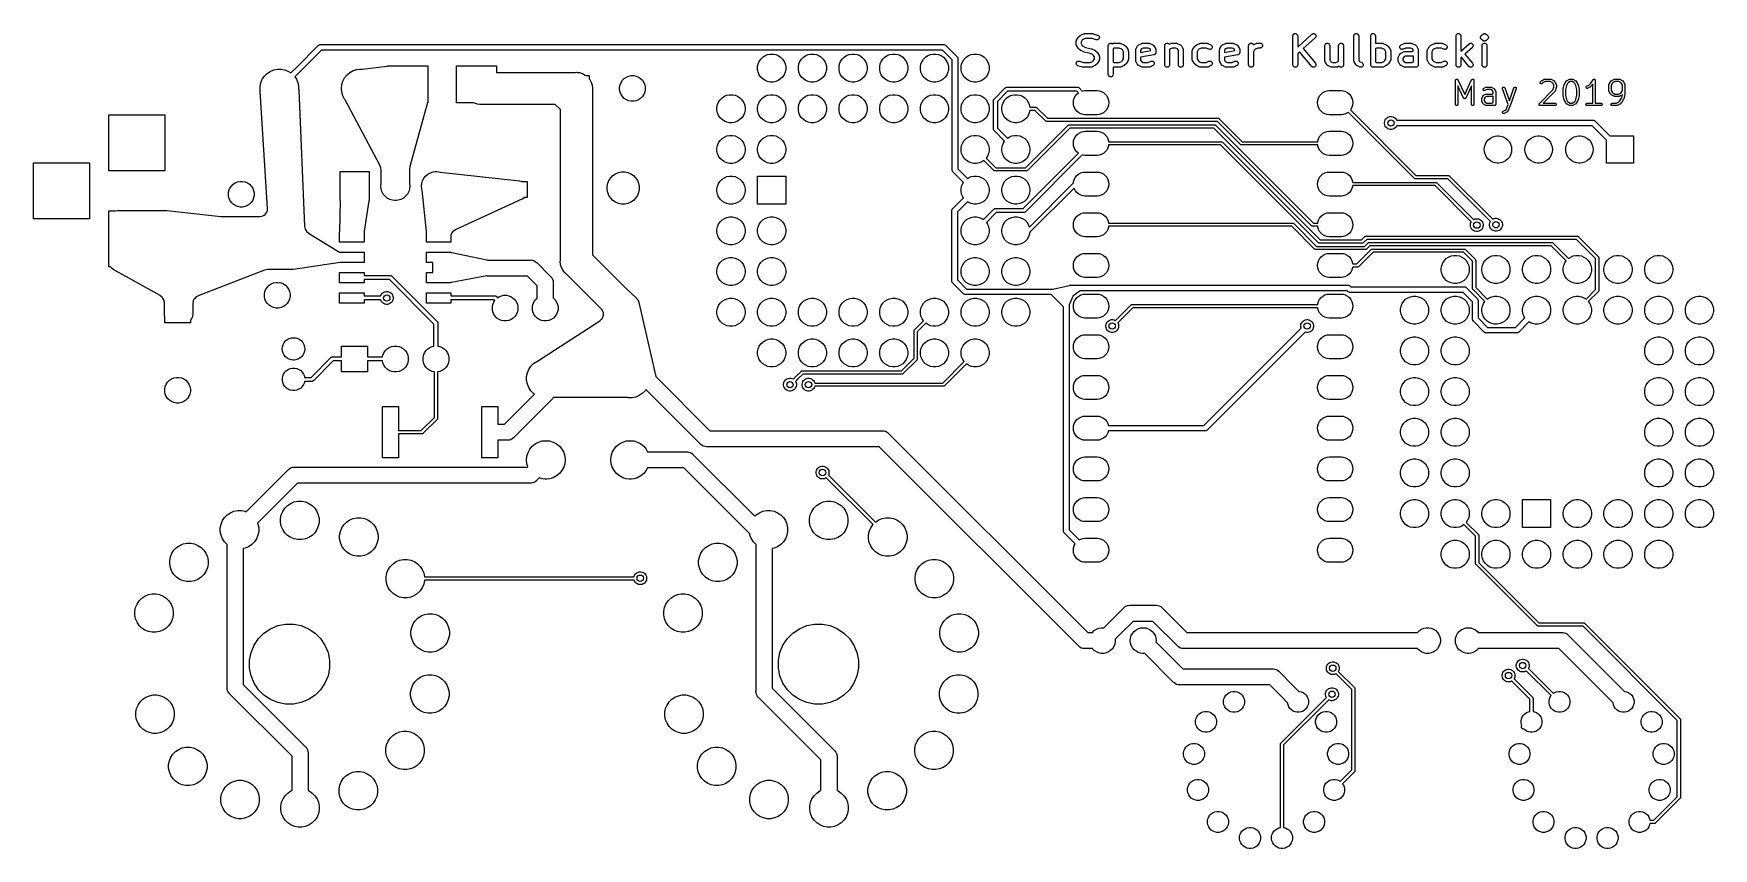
# Model space of a CAD drawing. Extents: x 69 to 174, y -100 to -50.
import ezdxf

# ---------------------------------------------------------------- set-up
doc = ezdxf.new("R2010")
doc.units = 0
doc.layers.add('BLACK', color=7, linetype='CONTINUOUS')

msp = doc.modelspace()

# ---------------------------------------------------------------- linework, layer by layer
at = {"layer": 'BLACK', "linetype": 'CONTINUOUS'}
for p, q in [((85.5373, -51.6292), (86.8868, -50.2797)), ((86.8868, -50.2797), (86.8923, -50.273)), ((86.8923, -50.273), (86.9189, -50.2512)), ((86.9189, -50.2512), (86.9493, -50.2349)), ((86.9493, -50.2349), (86.9691, -50.2289)), ((86.9691, -50.2289), (86.9823, -50.2249)), ((86.9823, -50.2249), (87.0166, -50.2215)), ((87.0166, -50.2215), (87.0252, -50.2224)), ((87.0252, -50.2224), (125.923, -50.2224)), ((125.923, -50.2224), (125.932, -50.2215)), ((125.932, -50.2215), (125.94, -50.2224)), ((125.94, -50.2224), (125.966, -50.2249)), ((125.966, -50.2249), (125.999, -50.2349)), ((125.999, -50.2349), (126.029, -50.2512)), ((126.029, -50.2512), (126.056, -50.273)), ((126.056, -50.273), (126.062, -50.2797)), ((126.062, -50.2797), (126.757, -50.9748)), ((134.202, -50.028), (134.203, -50.0204)), ((134.202, -50.0301), (134.202, -50.028)), ((134.202, -50.2016), (134.202, -50.0301)), ((134.202, -50.2092), (134.202, -50.2016)), ((134.202, -50.2169), (134.202, -50.2092)), ((134.204, -50.2237), (134.202, -50.2169)), ((134.203, -50.0128), (134.204, -50.0059)), ((134.203, -50.0204), (134.203, -50.0128)), ((134.204, -50.0059), (134.205, -49.999)), ((134.205, -50.2307), (134.204, -50.2237)), ((134.205, -49.999), (134.207, -49.9916)), ((134.207, -50.238), (134.205, -50.2307)), ((134.207, -49.9916), (134.209, -49.9842)), ((134.208, -50.2456), (134.207, -50.238)), ((134.211, -50.252), (134.208, -50.2456)), ((134.209, -49.9842), (134.212, -49.9777)), ((134.213, -50.2587), (134.211, -50.252)), ((134.212, -49.9777), (134.214, -49.9711)), ((134.217, -50.2655), (134.213, -50.2587)), ((134.214, -49.9711), (134.218, -49.9643)), ((134.22, -50.2726), (134.217, -50.2655)), ((134.218, -49.9643), (134.221, -49.9573)), ((134.221, -50.2744), (134.22, -50.2726)), ((134.221, -49.9573), (134.316, -49.7859)), ((134.316, -50.4458), (134.221, -50.2744)), ((134.316, -49.7859), (134.317, -49.784)), ((134.317, -49.784), (134.322, -49.7766)), ((134.322, -49.7766), (134.327, -49.7688)), ((134.327, -49.7688), (134.331, -49.7647)), ((134.331, -49.7647), (134.334, -49.7602)), ((134.334, -49.7602), (134.34, -49.7539)), ((134.34, -49.7539), (134.347, -49.7472)), ((134.347, -49.7472), (134.442, -49.6615)), ((134.442, -49.6615), (134.443, -49.6601)), ((134.443, -49.6601), (134.45, -49.6557)), ((134.45, -49.6557), (134.455, -49.6508)), ((134.455, -49.6508), (134.461, -49.6472)), ((134.461, -49.6472), (134.467, -49.6431)), ((134.467, -49.6431), (134.474, -49.64)), ((134.474, -49.64), (134.481, -49.6362)), ((134.481, -49.6362), (134.671, -49.5505)), ((134.566, -49.9535), (134.502, -50.069)), ((134.502, -50.069), (134.502, -50.1627)), ((134.502, -50.1627), (134.566, -50.2783)), ((134.625, -49.9002), (134.566, -49.9535)), ((134.566, -50.2783), (134.625, -50.3315)), ((134.765, -49.8373), (134.625, -49.9002)), ((134.625, -50.3315), (134.78, -50.4014)), ((134.671, -49.5505), (134.673, -49.5497)), ((134.673, -49.5497), (134.674, -49.5492)), ((134.674, -49.5492), (134.676, -49.5486)), ((134.676, -49.5486), (134.688, -49.5448)), ((134.688, -49.5448), (134.701, -49.5407)), ((134.701, -49.5407), (134.702, -49.5405)), ((134.702, -49.5405), (134.704, -49.5401)), ((134.704, -49.5401), (134.717, -49.5388)), ((134.717, -49.5388), (134.73, -49.5373)), ((134.73, -49.5373), (134.731, -49.5374)), ((134.731, -49.5374), (134.733, -49.5373)), ((134.733, -49.5373), (135.209, -49.5373)), ((135.187, -49.8373), (134.765, -49.8373)), ((135.451, -49.9167), (135.187, -49.8373)), ((135.209, -49.5373), (135.211, -49.5373)), ((135.211, -49.5373), (135.217, -49.538)), ((135.217, -49.538), (135.223, -49.538)), ((135.223, -49.538), (135.232, -49.5396)), ((135.232, -49.5396), (135.24, -49.5406)), ((135.24, -49.5406), (135.246, -49.5424)), ((135.246, -49.5424), (135.252, -49.5436)), ((135.252, -49.5436), (135.538, -49.6293)), ((135.48, -49.9223), (135.451, -49.9167)), ((135.509, -49.9223), (135.48, -49.9223)), ((135.538, -49.9165), (135.509, -49.9223)), ((135.538, -49.6293), (135.54, -49.6299)), ((135.565, -49.9053), (135.538, -49.9165)), ((135.54, -49.6299), (135.567, -49.6414)), ((135.59, -49.8891), (135.565, -49.9053)), ((135.567, -49.6414), (135.591, -49.6579)), ((135.61, -49.8684), (135.59, -49.8891)), ((135.591, -49.6579), (135.611, -49.6788)), ((135.627, -49.8441), (135.61, -49.8684)), ((135.611, -49.6788), (135.627, -49.7033)), ((135.627, -49.7033), (135.638, -49.7304)), ((135.638, -49.8171), (135.627, -49.8441)), ((135.638, -49.7304), (135.644, -49.7591)), ((135.644, -49.7884), (135.638, -49.8171)), ((135.644, -49.7591), (135.644, -49.7884)), ((136.202, -50.2852), (136.205, -50.2561)), ((136.202, -50.2873), (136.202, -50.2852)), ((136.202, -52.0873), (136.202, -50.2873)), ((136.205, -50.2561), (136.214, -50.2282)), ((136.214, -50.2282), (136.228, -50.2025)), ((136.228, -50.2025), (136.247, -50.1801)), ((136.247, -50.1801), (136.27, -50.1618)), ((136.27, -50.1618), (136.296, -50.1482)), ((136.296, -50.1482), (136.324, -50.1399)), ((136.324, -50.1399), (136.353, -50.1373)), ((136.353, -50.1373), (136.382, -50.1403)), ((136.382, -50.1403), (136.41, -50.149)), ((136.41, -50.149), (136.436, -50.1629)), ((136.436, -50.1629), (136.442, -50.168)), ((136.442, -50.168), (136.481, -50.1505)), ((136.481, -50.1505), (136.483, -50.1497)), ((136.483, -50.1497), (136.484, -50.1492)), ((136.484, -50.1492), (136.485, -50.1486)), ((136.485, -50.1486), (136.498, -50.1448)), ((136.498, -50.1448), (136.51, -50.1407)), ((136.51, -50.1407), (136.512, -50.1405)), ((136.512, -50.1405), (136.513, -50.1401)), ((136.513, -50.1401), (136.526, -50.1388)), ((136.526, -50.1388), (136.539, -50.1373)), ((136.539, -50.1373), (136.541, -50.1374)), ((136.541, -50.1374), (136.542, -50.1373)), ((136.542, -50.1373), (136.923, -50.1373)), ((136.923, -50.1373), (136.925, -50.1373)), ((136.925, -50.1373), (136.927, -50.1375)), ((136.927, -50.1375), (136.928, -50.1374)), ((136.928, -50.1374), (136.941, -50.1391)), ((136.941, -50.1391), (136.954, -50.1406)), ((136.954, -50.1406), (136.956, -50.141)), ((136.956, -50.141), (136.957, -50.1411)), ((136.957, -50.1411), (136.97, -50.1454)), ((136.97, -50.1454), (136.982, -50.1494)), ((136.982, -50.1494), (136.983, -50.1501)), ((136.983, -50.1501), (136.985, -50.1505)), ((136.985, -50.1505), (137.175, -50.2362)), ((137.175, -50.2362), (137.177, -50.2371)), ((137.177, -50.2371), (137.184, -50.2409)), ((137.184, -50.2409), (137.19, -50.2441)), ((137.19, -50.2441), (137.196, -50.2484)), ((137.196, -50.2484), (137.202, -50.252)), ((137.202, -50.252), (137.208, -50.257)), ((137.208, -50.257), (137.214, -50.2615)), ((137.214, -50.2615), (137.309, -50.3472)), ((137.935, -50.4716), (138.03, -50.3002)), ((138.03, -50.3002), (138.031, -50.2983)), ((138.031, -50.2983), (138.033, -50.2959)), ((138.033, -50.2959), (138.034, -50.2931)), ((138.034, -50.2931), (138.041, -50.2839)), ((138.041, -50.2839), (138.048, -50.2745)), ((138.048, -50.2745), (138.05, -50.2724)), ((138.05, -50.2724), (138.052, -50.27)), ((138.052, -50.27), (138.061, -50.2624)), ((138.061, -50.2624), (138.069, -50.2544)), ((138.069, -50.2544), (138.072, -50.2528)), ((138.072, -50.2528), (138.074, -50.2508)), ((138.074, -50.2508), (138.084, -50.245)), ((138.084, -50.245), (138.094, -50.2388)), ((138.094, -50.2388), (138.097, -50.2377)), ((138.097, -50.2377), (138.1, -50.2362)), ((138.1, -50.2362), (138.29, -50.1505)), ((138.29, -50.1505), (138.292, -50.1497)), ((138.292, -50.1497), (138.293, -50.1492)), ((138.293, -50.1492), (138.295, -50.1486)), ((138.295, -50.1486), (138.307, -50.1448)), ((138.307, -50.1448), (138.32, -50.1407)), ((138.32, -50.1407), (138.321, -50.1405)), ((138.321, -50.1405), (138.323, -50.1401)), ((138.323, -50.1401), (138.336, -50.1388)), ((138.336, -50.1388), (138.349, -50.1373)), ((138.349, -50.1373), (138.35, -50.1374)), ((138.35, -50.1374), (138.352, -50.1373)), ((138.352, -50.1373), (138.733, -50.1373)), ((138.733, -50.1373), (138.735, -50.1373)), ((138.735, -50.1373), (138.736, -50.1375)), ((138.736, -50.1375), (138.737, -50.1374)), ((138.737, -50.1374), (138.751, -50.1391)), ((138.751, -50.1391), (138.764, -50.1406)), ((138.764, -50.1406), (138.765, -50.141)), ((138.765, -50.141), (138.766, -50.1411)), ((138.766, -50.1411), (138.779, -50.1454)), ((138.779, -50.1454), (138.792, -50.1494)), ((138.792, -50.1494), (138.793, -50.1501)), ((138.793, -50.1501), (138.794, -50.1505)), ((138.794, -50.1505), (138.985, -50.2362)), ((138.985, -50.2362), (138.987, -50.2371)), ((138.987, -50.2371), (138.989, -50.2386)), ((138.989, -50.2386), (138.992, -50.2398)), ((138.992, -50.2398), (139.002, -50.2461)), ((139.002, -50.2461), (139.012, -50.252)), ((139.012, -50.252), (139.014, -50.254)), ((139.014, -50.254), (139.017, -50.2557)), ((139.017, -50.2557), (139.025, -50.2638)), ((139.025, -50.2638), (139.034, -50.2715)), ((139.034, -50.2715), (139.035, -50.274)), ((139.035, -50.274), (139.038, -50.2761)), ((139.038, -50.2761), (139.044, -50.2856)), ((139.044, -50.2856), (139.051, -50.2949)), ((139.051, -50.2949), (139.053, -50.2976)), ((139.053, -50.2976), (139.054, -50.3002)), ((139.054, -50.3002), (139.15, -50.4716)), ((139.726, -50.2852), (139.729, -50.2561)), ((139.726, -50.2873), (139.726, -50.2852)), ((139.726, -51.4873), (139.726, -50.2873)), ((139.729, -50.2561), (139.738, -50.2282)), ((139.738, -50.2282), (139.752, -50.2025)), ((139.752, -50.2025), (139.771, -50.1801)), ((139.771, -50.1801), (139.793, -50.1618)), ((139.793, -50.1618), (139.819, -50.1482)), ((139.819, -50.1482), (139.847, -50.1399)), ((139.847, -50.1399), (139.877, -50.1373)), ((139.877, -50.1373), (139.906, -50.1403)), ((139.906, -50.1403), (139.934, -50.149)), ((139.934, -50.149), (139.959, -50.1629)), ((139.959, -50.1629), (139.982, -50.1816)), ((139.982, -50.1816), (139.995, -50.1976)), ((139.995, -50.1976), (140.1, -50.1505)), ((140.1, -50.1505), (140.102, -50.1497)), ((140.102, -50.1497), (140.103, -50.1492)), ((140.103, -50.1492), (140.104, -50.1486)), ((140.104, -50.1486), (140.117, -50.1448)), ((140.117, -50.1448), (140.129, -50.1407)), ((140.129, -50.1407), (140.131, -50.1405)), ((140.131, -50.1405), (140.132, -50.1401)), ((140.132, -50.1401), (140.145, -50.1388)), ((140.145, -50.1388), (140.159, -50.1373)), ((140.159, -50.1373), (140.16, -50.1374)), ((140.16, -50.1374), (140.161, -50.1373)), ((140.161, -50.1373), (140.447, -50.1373)), ((140.447, -50.1373), (140.449, -50.1373)), ((140.449, -50.1373), (140.45, -50.1375)), ((140.45, -50.1375), (140.452, -50.1374)), ((140.452, -50.1374), (140.465, -50.1391)), ((140.465, -50.1391), (140.478, -50.1406)), ((140.478, -50.1406), (140.479, -50.141)), ((140.479, -50.141), (140.481, -50.1411)), ((140.481, -50.1411), (140.493, -50.1454)), ((140.493, -50.1454), (140.506, -50.1494)), ((140.506, -50.1494), (140.507, -50.1501)), ((140.507, -50.1501), (140.509, -50.1505)), ((140.509, -50.1505), (140.699, -50.2362)), ((140.699, -50.2362), (140.701, -50.2371)), ((140.701, -50.2371), (140.704, -50.2386)), ((140.704, -50.2386), (140.706, -50.2398)), ((140.706, -50.2398), (140.716, -50.2461)), ((140.716, -50.2461), (140.726, -50.252)), ((140.726, -50.252), (140.728, -50.254)), ((140.728, -50.254), (140.731, -50.2557)), ((140.731, -50.2557), (140.739, -50.2638)), ((140.739, -50.2638), (140.748, -50.2715)), ((140.748, -50.2715), (140.75, -50.274)), ((140.75, -50.274), (140.752, -50.2761)), ((140.752, -50.2761), (140.759, -50.2856)), ((140.759, -50.2856), (140.765, -50.2949)), ((140.765, -50.2949), (140.767, -50.2976)), ((140.767, -50.2976), (140.769, -50.3002)), ((140.769, -50.3002), (140.864, -50.4716)), ((141.585, -50.3472), (141.68, -50.2615)), ((141.68, -50.2615), (141.682, -50.2601)), ((141.682, -50.2601), (141.688, -50.2557)), ((141.688, -50.2557), (141.693, -50.2508)), ((141.693, -50.2508), (141.7, -50.2472)), ((141.7, -50.2472), (141.705, -50.2431)), ((141.705, -50.2431), (141.712, -50.24)), ((141.712, -50.24), (141.719, -50.2362)), ((141.719, -50.2362), (141.909, -50.1505)), ((141.909, -50.1505), (141.911, -50.1497)), ((141.911, -50.1497), (141.912, -50.1492)), ((141.912, -50.1492), (141.914, -50.1486)), ((141.914, -50.1486), (141.926, -50.1448)), ((141.926, -50.1448), (141.939, -50.1407)), ((141.939, -50.1407), (141.94, -50.1405)), ((141.94, -50.1405), (141.942, -50.1401)), ((141.942, -50.1401), (141.955, -50.1388)), ((141.955, -50.1388), (141.968, -50.1373)), ((141.968, -50.1373), (141.969, -50.1374)), ((141.969, -50.1374), (141.971, -50.1373)), ((141.971, -50.1373), (142.352, -50.1373)), ((142.352, -50.1373), (142.354, -50.1373)), ((142.354, -50.1373), (142.355, -50.1375)), ((142.355, -50.1375), (142.356, -50.1374)), ((142.356, -50.1374), (142.37, -50.1391)), ((142.37, -50.1391), (142.383, -50.1406)), ((142.383, -50.1406), (142.384, -50.141)), ((142.384, -50.141), (142.386, -50.1411)), ((142.386, -50.1411), (142.398, -50.1454)), ((142.398, -50.1454), (142.411, -50.1494)), ((142.411, -50.1494), (142.412, -50.1501)), ((142.412, -50.1501), (142.413, -50.1505)), ((142.413, -50.1505), (142.604, -50.2362)), ((142.604, -50.2362), (142.606, -50.2371)), ((142.606, -50.2371), (142.631, -50.252)), ((142.631, -50.252), (142.653, -50.2715)), ((142.653, -50.2715), (142.67, -50.2949)), ((142.67, -50.2949), (142.683, -50.3213)), ((142.683, -50.3213), (142.69, -50.3496)), ((143.173, -50.4716), (143.268, -50.3002)), ((143.268, -50.3002), (143.269, -50.2983)), ((143.269, -50.2983), (143.271, -50.2959)), ((143.271, -50.2959), (143.272, -50.2931)), ((143.272, -50.2931), (143.279, -50.2839)), ((143.279, -50.2839), (143.286, -50.2745)), ((143.286, -50.2745), (143.288, -50.2724)), ((143.288, -50.2724), (143.29, -50.27)), ((143.29, -50.27), (143.299, -50.2624)), ((143.299, -50.2624), (143.308, -50.2544)), ((143.308, -50.2544), (143.31, -50.2528)), ((143.31, -50.2528), (143.312, -50.2508)), ((143.312, -50.2508), (143.322, -50.245)), ((143.322, -50.245), (143.332, -50.2388)), ((143.332, -50.2388), (143.335, -50.2377)), ((143.335, -50.2377), (143.338, -50.2362)), ((143.338, -50.2362), (143.528, -50.1505)), ((143.528, -50.1505), (143.53, -50.1497)), ((143.53, -50.1497), (143.531, -50.1492)), ((143.531, -50.1492), (143.533, -50.1486)), ((143.533, -50.1486), (143.545, -50.1448)), ((143.545, -50.1448), (143.558, -50.1407)), ((143.558, -50.1407), (143.559, -50.1405)), ((143.559, -50.1405), (143.561, -50.1401)), ((143.561, -50.1401), (143.574, -50.1388)), ((143.574, -50.1388), (143.587, -50.1373)), ((143.587, -50.1373), (143.588, -50.1374)), ((143.588, -50.1374), (143.59, -50.1373)), ((143.59, -50.1373), (143.971, -50.1373)), ((143.971, -50.1373), (143.973, -50.1373)), ((143.973, -50.1373), (143.974, -50.1375)), ((143.974, -50.1375), (143.976, -50.1374)), ((143.976, -50.1374), (143.989, -50.1391)), ((143.989, -50.1391), (144.002, -50.1406)), ((144.002, -50.1406), (144.003, -50.141)), ((144.003, -50.141), (144.005, -50.1411)), ((144.005, -50.1411), (144.017, -50.1454)), ((144.017, -50.1454), (144.03, -50.1494)), ((144.03, -50.1494), (144.031, -50.1501)), ((144.031, -50.1501), (144.032, -50.1505)), ((144.032, -50.1505), (144.223, -50.2362)), ((144.223, -50.2362), (144.225, -50.2371)), ((144.225, -50.2371), (144.227, -50.2386)), ((144.227, -50.2386), (144.23, -50.2398)), ((144.23, -50.2398), (144.24, -50.2461)), ((144.24, -50.2461), (144.25, -50.252)), ((144.25, -50.252), (144.252, -50.254)), ((144.252, -50.254), (144.255, -50.2557)), ((144.255, -50.2557), (144.263, -50.2638)), ((144.263, -50.2638), (144.272, -50.2715)), ((144.272, -50.2715), (144.274, -50.2739)), ((144.274, -50.2739), (144.276, -50.2761)), ((144.276, -50.2761), (144.282, -50.2856)), ((144.282, -50.2856), (144.289, -50.2949)), ((144.289, -50.2949), (144.291, -50.2976)), ((144.291, -50.2976), (144.292, -50.3002)), ((144.292, -50.3002), (144.388, -50.4716)), ((144.964, -50.2852), (144.967, -50.2561)), ((144.964, -50.2873), (144.964, -50.2852)), ((144.964, -51.4873), (144.964, -50.2873)), ((144.967, -50.2561), (144.976, -50.2282)), ((144.976, -50.2282), (144.99, -50.2025)), ((144.99, -50.2025), (145.009, -50.1801)), ((145.009, -50.1801), (145.031, -50.1618)), ((145.031, -50.1618), (145.057, -50.1482)), ((145.057, -50.1482), (145.086, -50.1399)), ((145.086, -50.1399), (145.115, -50.1373)), ((145.115, -50.1373), (145.144, -50.1403)), ((145.144, -50.1403), (145.172, -50.149)), ((145.172, -50.149), (145.197, -50.1629)), ((145.197, -50.1629), (145.22, -50.1816)), ((145.22, -50.1816), (145.239, -50.2043)), ((145.239, -50.2043), (145.252, -50.2301)), ((145.252, -50.2301), (145.253, -50.2316)), ((145.253, -50.2316), (145.433, -50.1505)), ((145.433, -50.1505), (145.435, -50.1497)), ((145.435, -50.1497), (145.436, -50.1492)), ((145.436, -50.1492), (145.437, -50.1486)), ((145.437, -50.1486), (145.45, -50.1448)), ((145.45, -50.1448), (145.463, -50.1407)), ((145.463, -50.1407), (145.464, -50.1405)), ((145.464, -50.1405), (145.465, -50.1401)), ((145.465, -50.1401), (145.479, -50.1388)), ((145.479, -50.1388), (145.492, -50.1373)), ((145.492, -50.1373), (145.493, -50.1374)), ((145.493, -50.1374), (145.495, -50.1373)), ((145.495, -50.1373), (145.685, -50.1373)), ((145.685, -50.1373), (145.687, -50.1373)), ((145.687, -50.1373), (145.716, -50.1406)), ((145.716, -50.1406), (145.744, -50.1494)), ((145.744, -50.1494), (145.77, -50.1635)), ((145.77, -50.1635), (145.792, -50.1823)), ((145.792, -50.1823), (145.811, -50.2052)), ((145.811, -50.2052), (145.824, -50.2311)), ((145.832, -50.3174), (145.823, -50.3454)), ((145.824, -50.2311), (145.832, -50.2592)), ((145.832, -50.2592), (145.835, -50.2883)), ((145.835, -50.2883), (145.832, -50.3174)), ((147.726, -49.6852), (147.729, -49.6561)), ((147.726, -49.6873), (147.726, -49.6852)), ((147.726, -51.4873), (147.726, -49.6873)), ((147.729, -49.6561), (147.738, -49.6282)), ((147.738, -49.6282), (147.752, -49.6025)), ((147.752, -49.6025), (147.771, -49.5801)), ((147.771, -49.5801), (147.793, -49.5618)), ((147.793, -49.5618), (147.819, -49.5482)), ((147.819, -49.5482), (147.847, -49.5399)), ((147.847, -49.5399), (147.877, -49.5373)), ((147.877, -49.5373), (147.906, -49.5403)), ((147.906, -49.5403), (147.934, -49.549)), ((147.934, -49.549), (147.959, -49.5629)), ((147.959, -49.5629), (147.982, -49.5816)), ((147.982, -49.5816), (148, -49.6043)), ((148, -49.6043), (148.014, -49.6301)), ((148.014, -49.6301), (148.023, -49.6581)), ((148.023, -49.6581), (148.026, -49.6873)), ((148.026, -50.3791), (148.918, -49.5758)), ((148.026, -49.6873), (148.026, -50.3791)), ((149.119, -49.7988), (148.369, -50.4736)), ((148.918, -49.5758), (148.92, -49.5744)), ((148.92, -49.5744), (148.943, -49.5574)), ((148.943, -49.5574), (148.97, -49.5453)), ((148.97, -49.5453), (148.999, -49.5386)), ((148.999, -49.5386), (149.028, -49.5376)), ((149.028, -49.5376), (149.057, -49.5423)), ((149.057, -49.5423), (149.084, -49.5525)), ((149.084, -49.5525), (149.109, -49.5678)), ((149.109, -49.5678), (149.131, -49.5877)), ((149.138, -49.7772), (149.119, -49.7988)), ((149.131, -49.5877), (149.148, -49.6114)), ((149.154, -49.7521), (149.138, -49.7772)), ((149.148, -49.6114), (149.16, -49.638)), ((149.164, -49.7246), (149.154, -49.7521)), ((149.16, -49.638), (149.167, -49.6664)), ((149.168, -49.6957), (149.164, -49.7246)), ((149.167, -49.6664), (149.168, -49.6957)), ((149.726, -50.2852), (149.729, -50.2561)), ((149.726, -50.2873), (149.726, -50.2852)), ((149.726, -51.2301), (149.726, -50.2873)), ((149.729, -50.2561), (149.738, -50.2282)), ((149.738, -50.2282), (149.752, -50.2025)), ((149.752, -50.2025), (149.771, -50.1801)), ((149.771, -50.1801), (149.793, -50.1618)), ((149.793, -50.1618), (149.819, -50.1482)), ((149.819, -50.1482), (149.847, -50.1399)), ((149.847, -50.1399), (149.877, -50.1373)), ((149.877, -50.1373), (149.906, -50.1403)), ((149.906, -50.1403), (149.934, -50.149)), ((149.934, -50.149), (149.959, -50.1629)), ((149.959, -50.1629), (149.982, -50.1816)), ((149.982, -50.1816), (150, -50.2043)), ((150, -50.2043), (150.014, -50.2301)), ((150.014, -50.2301), (150.023, -50.2582)), ((150.023, -50.2582), (150.026, -50.2873)), ((150.026, -50.2873), (150.026, -51.1913)), ((150.583, -50.2852), (150.586, -50.2561)), ((150.583, -50.2873), (150.583, -50.2852)), ((150.583, -51.2491), (150.583, -50.2873)), ((150.586, -50.2561), (150.595, -50.2282)), ((150.595, -50.2282), (150.609, -50.2025)), ((150.609, -50.2025), (150.628, -50.1801)), ((150.628, -50.1801), (150.651, -50.1618)), ((150.651, -50.1618), (150.676, -50.1482)), ((150.676, -50.1482), (150.705, -50.1399)), ((150.705, -50.1399), (150.734, -50.1373)), ((150.734, -50.1373), (150.763, -50.1403)), ((150.763, -50.1403), (150.791, -50.149)), ((150.791, -50.149), (150.817, -50.1629)), ((150.817, -50.1629), (150.839, -50.1816)), ((150.839, -50.1816), (150.858, -50.2043)), ((150.858, -50.2043), (150.871, -50.2301)), ((150.871, -50.2301), (150.88, -50.2582)), ((150.88, -50.2582), (150.883, -50.2873)), ((150.883, -50.2873), (150.883, -51.4873)), ((151.535, -49.6852), (151.538, -49.6561)), ((151.535, -49.6873), (151.535, -49.6852)), ((151.535, -51.2301), (151.535, -49.6873)), ((151.538, -49.6561), (151.547, -49.6282)), ((151.547, -49.6282), (151.561, -49.6025)), ((151.561, -49.6025), (151.58, -49.5801)), ((151.58, -49.5801), (151.603, -49.5618)), ((151.603, -49.5618), (151.629, -49.5482)), ((151.629, -49.5482), (151.657, -49.5399)), ((151.657, -49.5399), (151.686, -49.5373)), ((151.686, -49.5373), (151.715, -49.5403)), ((151.715, -49.5403), (151.743, -49.549)), ((151.743, -49.549), (151.769, -49.5629)), ((151.769, -49.5629), (151.791, -49.5816)), ((151.791, -49.5816), (151.81, -49.6043)), ((151.81, -49.6043), (151.824, -49.6301)), ((151.824, -49.6301), (151.832, -49.6581)), ((151.832, -49.6581), (151.835, -49.6873)), ((151.835, -49.6873), (151.835, -51.1913)), ((152.583, -49.6852), (152.586, -49.6561)), ((152.583, -49.6873), (152.583, -49.6852)), ((152.583, -51.4873), (152.583, -49.6873)), ((152.586, -49.6561), (152.595, -49.6282)), ((152.595, -49.6282), (152.609, -49.6025)), ((152.609, -49.6025), (152.628, -49.5801)), ((152.628, -49.5801), (152.651, -49.5618)), ((152.651, -49.5618), (152.676, -49.5482)), ((152.676, -49.5482), (152.705, -49.5399)), ((152.705, -49.5399), (152.734, -49.5373)), ((152.734, -49.5373), (152.763, -49.5403)), ((152.763, -49.5403), (152.791, -49.549)), ((152.791, -49.549), (152.817, -49.5629)), ((152.817, -49.5629), (152.839, -49.5816)), ((152.839, -49.5816), (152.858, -49.6043)), ((152.858, -49.6043), (152.871, -49.6301)), ((152.871, -49.6301), (152.88, -49.6581)), ((152.88, -49.6581), (152.883, -49.6873)), ((152.883, -49.6873), (152.883, -50.1435)), ((152.883, -50.1435), (152.891, -50.1407)), ((152.891, -50.1407), (152.893, -50.1405)), ((152.893, -50.1405), (152.894, -50.1401)), ((152.894, -50.1401), (152.907, -50.1388)), ((152.907, -50.1388), (152.92, -50.1373)), ((152.92, -50.1373), (152.922, -50.1374)), ((152.922, -50.1374), (152.923, -50.1373)), ((152.923, -50.1373), (153.304, -50.1373)), ((153.304, -50.1373), (153.306, -50.1373)), ((153.306, -50.1373), (153.308, -50.1375)), ((153.308, -50.1375), (153.309, -50.1374)), ((153.309, -50.1374), (153.322, -50.1391)), ((153.322, -50.1391), (153.335, -50.1406)), ((153.335, -50.1406), (153.337, -50.141)), ((153.337, -50.141), (153.338, -50.1411)), ((153.338, -50.1411), (153.351, -50.1454)), ((153.351, -50.1454), (153.363, -50.1494)), ((153.363, -50.1494), (153.364, -50.1501)), ((153.364, -50.1501), (153.366, -50.1505)), ((153.366, -50.1505), (153.556, -50.2362)), ((153.556, -50.2362), (153.558, -50.2371)), ((153.558, -50.2371), (153.565, -50.2409)), ((153.565, -50.2409), (153.571, -50.2441)), ((153.571, -50.2441), (153.577, -50.2484)), ((153.577, -50.2484), (153.583, -50.252)), ((153.583, -50.252), (153.589, -50.257)), ((153.589, -50.257), (153.595, -50.2615)), ((153.595, -50.2615), (153.69, -50.3472)), ((154.394, -50.3475), (154.402, -50.3193)), ((154.402, -50.3193), (154.415, -50.2931)), ((154.415, -50.2931), (154.433, -50.27)), ((154.433, -50.27), (154.455, -50.2508)), ((154.455, -50.2508), (154.481, -50.2362)), ((154.481, -50.2362), (154.671, -50.1505)), ((154.671, -50.1505), (154.673, -50.1497)), ((154.673, -50.1497), (154.674, -50.1492)), ((154.674, -50.1492), (154.676, -50.1486)), ((154.676, -50.1486), (154.688, -50.1448)), ((154.688, -50.1448), (154.701, -50.1407)), ((154.701, -50.1407), (154.702, -50.1405)), ((154.702, -50.1405), (154.704, -50.1401)), ((154.704, -50.1401), (154.717, -50.1388)), ((154.717, -50.1388), (154.73, -50.1373)), ((154.73, -50.1373), (154.731, -50.1374)), ((154.731, -50.1374), (154.733, -50.1373)), ((154.733, -50.1373), (155.114, -50.1373)), ((155.114, -50.1373), (155.116, -50.1373)), ((155.116, -50.1373), (155.117, -50.1375)), ((155.117, -50.1375), (155.118, -50.1374)), ((155.118, -50.1374), (155.132, -50.1391)), ((155.132, -50.1391), (155.145, -50.1406)), ((155.145, -50.1406), (155.146, -50.141)), ((155.146, -50.141), (155.147, -50.1411)), ((155.147, -50.1411), (155.16, -50.1454)), ((155.16, -50.1454), (155.173, -50.1494)), ((155.173, -50.1494), (155.174, -50.1501)), ((155.174, -50.1501), (155.175, -50.1505)), ((155.175, -50.1505), (155.366, -50.2362)), ((155.366, -50.2362), (155.368, -50.2371)), ((155.368, -50.2371), (155.37, -50.2386)), ((155.37, -50.2386), (155.373, -50.2398)), ((155.373, -50.2398), (155.383, -50.2461)), ((155.383, -50.2461), (155.393, -50.252)), ((155.393, -50.252), (155.395, -50.254)), ((155.395, -50.254), (155.398, -50.2557)), ((155.398, -50.2557), (155.406, -50.2638)), ((155.406, -50.2638), (155.415, -50.2715)), ((155.415, -50.2715), (155.416, -50.274)), ((155.416, -50.274), (155.419, -50.2761)), ((155.419, -50.2761), (155.425, -50.2856)), ((155.425, -50.2856), (155.432, -50.2949)), ((155.432, -50.2949), (155.433, -50.2976)), ((155.433, -50.2976), (155.435, -50.3002)), ((155.435, -50.3002), (155.53, -50.4716)), ((156.251, -50.3472), (156.347, -50.2615)), ((156.347, -50.2615), (156.348, -50.2601)), ((156.348, -50.2601), (156.354, -50.2557)), ((156.354, -50.2557), (156.36, -50.2508)), ((156.36, -50.2508), (156.366, -50.2472)), ((156.366, -50.2472), (156.372, -50.2431)), ((156.372, -50.2431), (156.379, -50.24)), ((156.379, -50.24), (156.385, -50.2362)), ((156.385, -50.2362), (156.576, -50.1505)), ((156.576, -50.1505), (156.578, -50.1497)), ((156.578, -50.1497), (156.579, -50.1492)), ((156.579, -50.1492), (156.58, -50.1486)), ((156.58, -50.1486), (156.593, -50.1448)), ((156.593, -50.1448), (156.606, -50.1407)), ((156.606, -50.1407), (156.607, -50.1405)), ((156.607, -50.1405), (156.608, -50.1401)), ((156.608, -50.1401), (156.622, -50.1388)), ((156.622, -50.1388), (156.635, -50.1373)), ((156.635, -50.1373), (156.636, -50.1374)), ((156.636, -50.1374), (156.637, -50.1373)), ((156.637, -50.1373), (157.018, -50.1373)), ((157.018, -50.1373), (157.02, -50.1373)), ((157.02, -50.1373), (157.022, -50.1375)), ((157.022, -50.1375), (157.023, -50.1374)), ((157.023, -50.1374), (157.036, -50.1391)), ((157.036, -50.1391), (157.05, -50.1406)), ((157.05, -50.1406), (157.051, -50.141)), ((157.051, -50.141), (157.052, -50.1411)), ((157.052, -50.1411), (157.065, -50.1454)), ((157.065, -50.1454), (157.077, -50.1494)), ((157.077, -50.1494), (157.079, -50.1501)), ((157.079, -50.1501), (157.08, -50.1505)), ((157.08, -50.1505), (157.27, -50.2362)), ((157.27, -50.2362), (157.272, -50.2371)), ((157.272, -50.2371), (157.298, -50.252)), ((157.298, -50.252), (157.319, -50.2715)), ((157.319, -50.2715), (157.337, -50.2949)), ((157.337, -50.2949), (157.35, -50.3213)), ((157.35, -50.3213), (157.357, -50.3496)), ((157.916, -49.6852), (157.919, -49.6561)), ((157.916, -49.6873), (157.916, -49.6852)), ((157.916, -51.4873), (157.916, -49.6873)), ((157.919, -49.6561), (157.928, -49.6282)), ((157.928, -49.6282), (157.942, -49.6025)), ((157.942, -49.6025), (157.961, -49.5801)), ((157.961, -49.5801), (157.984, -49.5618)), ((157.984, -49.5618), (158.01, -49.5482)), ((158.01, -49.5482), (158.038, -49.5399)), ((158.038, -49.5399), (158.067, -49.5373)), ((158.067, -49.5373), (158.096, -49.5403)), ((158.096, -49.5403), (158.124, -49.549)), ((158.124, -49.549), (158.15, -49.5629)), ((158.15, -49.5629), (158.172, -49.5816)), ((158.172, -49.5816), (158.191, -49.6043)), ((158.191, -49.6043), (158.205, -49.6301)), ((158.205, -49.6301), (158.213, -49.6581)), ((158.213, -49.6581), (158.216, -49.6873)), ((158.216, -49.6873), (158.216, -50.6362)), ((158.216, -50.6362), (158.728, -50.1758)), ((158.728, -50.1758), (158.729, -50.1744)), ((158.729, -50.1744), (158.753, -50.1574)), ((158.753, -50.1574), (158.78, -50.1453)), ((158.78, -50.1453), (158.808, -50.1386)), ((158.808, -50.1386), (158.837, -50.1376)), ((158.837, -50.1376), (158.866, -50.1423)), ((158.866, -50.1423), (158.894, -50.1525)), ((158.894, -50.1525), (158.919, -50.1678)), ((158.919, -50.1678), (158.94, -50.1877)), ((158.94, -50.1877), (158.957, -50.2114)), ((158.957, -50.2114), (158.97, -50.238)), ((158.973, -50.3246), (158.963, -50.3521)), ((158.97, -50.238), (158.976, -50.2664)), ((158.978, -50.2957), (158.973, -50.3246)), ((158.976, -50.2664), (158.978, -50.2957)), ((159.44, -49.7646), (159.441, -49.7574)), ((159.44, -49.772), (159.44, -49.7646)), ((159.44, -49.7793), (159.44, -49.772)), ((159.441, -49.7865), (159.44, -49.7793)), ((159.441, -49.7574), (159.442, -49.7501)), ((159.441, -49.7938), (159.441, -49.7865)), ((159.443, -49.801), (159.441, -49.7938)), ((159.442, -49.7501), (159.443, -49.7429)), ((159.443, -49.7429), (159.445, -49.7357)), ((159.444, -49.8083), (159.443, -49.801)), ((159.446, -49.8152), (159.444, -49.8083)), ((159.445, -49.7357), (159.447, -49.7288)), ((159.448, -49.8223), (159.446, -49.8152)), ((159.447, -49.7288), (159.449, -49.7217)), ((159.451, -49.829), (159.448, -49.8223)), ((159.449, -49.7217), (159.452, -49.7151)), ((159.454, -49.8359), (159.451, -49.829)), ((159.452, -49.7151), (159.455, -49.7082)), ((159.457, -49.8422), (159.454, -49.8359)), ((159.455, -49.7082), (159.458, -49.7019)), ((159.46, -49.8489), (159.457, -49.8422)), ((159.458, -49.7019), (159.461, -49.6953)), ((159.465, -49.8548), (159.46, -49.8489)), ((159.461, -49.6953), (159.466, -49.6894)), ((159.468, -49.8612), (159.465, -49.8548)), ((159.466, -49.6894), (159.47, -49.6831)), ((159.473, -49.8667), (159.468, -49.8612)), ((159.47, -49.6831), (159.475, -49.6777)), ((159.478, -49.8726), (159.473, -49.8667)), ((159.475, -49.6777), (159.479, -49.6719)), ((159.483, -49.8776), (159.478, -49.8726)), ((159.479, -49.6719), (159.484, -49.667)), ((159.488, -49.8831), (159.483, -49.8776)), ((159.484, -49.667), (159.489, -49.6615)), ((159.489, -49.8845), (159.488, -49.8831)), ((159.489, -49.6615), (159.585, -49.5758)), ((159.585, -49.9702), (159.489, -49.8845)), ((159.535, -50.2852), (159.538, -50.2561)), ((159.535, -50.2873), (159.535, -50.2852)), ((159.535, -51.4873), (159.535, -50.2873)), ((159.538, -50.2561), (159.547, -50.2282)), ((159.547, -50.2282), (159.561, -50.2025)), ((159.561, -50.2025), (159.58, -50.1801)), ((159.58, -50.1801), (159.603, -50.1618)), ((159.585, -49.5758), (159.586, -49.5744)), ((159.59, -49.9739), (159.585, -49.9702)), ((159.586, -49.5744), (159.591, -49.5708)), ((159.594, -49.9782), (159.59, -49.9739)), ((159.591, -49.5708), (159.596, -49.5666)), ((159.598, -49.9804), (159.594, -49.9782)), ((159.596, -49.5666), (159.6, -49.5644)), ((159.601, -49.9831), (159.598, -49.9804)), ((159.6, -49.5644), (159.603, -49.5618)), ((159.605, -49.9851), (159.601, -49.9831)), ((159.603, -49.5618), (159.607, -49.5598)), ((159.603, -50.1618), (159.629, -50.1482)), ((159.608, -49.9876), (159.605, -49.9851)), ((159.607, -49.5598), (159.61, -49.5574)), ((159.614, -49.9902), (159.608, -49.9876)), ((159.61, -49.5574), (159.616, -49.5548)), ((159.619, -49.9935), (159.614, -49.9902)), ((159.616, -49.5548), (159.621, -49.5516)), ((159.623, -49.995), (159.619, -49.9935)), ((159.621, -49.5516), (159.625, -49.5502)), ((159.627, -49.997), (159.623, -49.995)), ((159.625, -49.5502), (159.629, -49.5482)), ((159.631, -49.9982), (159.627, -49.997)), ((159.629, -49.5482), (159.633, -49.547)), ((159.629, -50.1482), (159.657, -50.1399)), ((159.635, -50), (159.631, -49.9982)), ((159.633, -49.547), (159.637, -49.5453)), ((159.641, -50.0015), (159.635, -50)), ((159.637, -49.5453), (159.643, -49.5439)), ((159.647, -50.0037), (159.641, -50.0015)), ((159.643, -49.5439), (159.649, -49.5417)), ((159.651, -50.0044), (159.647, -50.0037)), ((159.649, -49.5417), (159.653, -49.5411)), ((159.655, -50.0056), (159.651, -50.0044)), ((159.653, -49.5411), (159.657, -49.5399)), ((159.659, -50.0061), (159.655, -50.0056)), ((159.657, -49.5399), (159.661, -49.5396)), ((159.657, -50.1399), (159.686, -50.1373)), ((159.663, -50.0071), (159.659, -50.0061)), ((159.661, -49.5396), (159.665, -49.5386)), ((159.669, -50.0074), (159.663, -50.0071)), ((159.665, -49.5386), (159.671, -49.5384)), ((159.676, -50.0084), (159.669, -50.0074)), ((159.671, -49.5384), (159.678, -49.5375)), ((159.68, -50.0083), (159.676, -50.0084)), ((159.678, -49.5375), (159.682, -49.5377)), ((159.684, -50.0087), (159.68, -50.0083)), ((159.682, -49.5377), (159.686, -49.5373)), ((159.688, -50.0083), (159.684, -50.0087)), ((159.686, -49.5373), (159.69, -49.5377)), ((159.686, -50.1373), (159.715, -50.1403)), ((159.692, -50.0085), (159.688, -50.0083)), ((159.69, -49.5377), (159.694, -49.5376)), ((159.699, -50.0076), (159.692, -50.0085)), ((159.694, -49.5376), (159.701, -49.5386)), ((159.705, -50.0074), (159.699, -50.0076)), ((159.701, -49.5386), (159.707, -49.5389)), ((159.709, -50.0064), (159.705, -50.0074)), ((159.707, -49.5389), (159.711, -49.5399)), ((159.713, -50.0061), (159.709, -50.0064)), ((159.711, -49.5399), (159.715, -49.5403)), ((159.717, -50.0049), (159.713, -50.0061)), ((159.715, -49.5403), (159.719, -49.5416)), ((159.715, -50.1403), (159.743, -50.149)), ((159.721, -50.0042), (159.717, -50.0049)), ((159.719, -49.5416), (159.723, -49.5423)), ((159.727, -50.0022), (159.721, -50.0042)), ((159.723, -49.5423), (159.729, -49.5445)), ((159.733, -50.0007), (159.727, -50.0022)), ((159.729, -49.5445), (159.735, -49.546)), ((159.737, -49.999), (159.733, -50.0007)), ((159.735, -49.546), (159.739, -49.5478)), ((159.741, -49.9978), (159.737, -49.999)), ((159.739, -49.5478), (159.743, -49.549)), ((159.745, -49.9958), (159.741, -49.9978)), ((159.743, -49.549), (159.747, -49.551)), ((159.743, -50.149), (159.769, -50.1629)), ((159.749, -49.9944), (159.745, -49.9958)), ((159.747, -49.551), (159.751, -49.5525)), ((159.754, -49.9912), (159.749, -49.9944)), ((159.751, -49.5525), (159.756, -49.5558)), ((159.76, -49.9886), (159.754, -49.9912)), ((159.756, -49.5558), (159.762, -49.5584)), ((159.763, -49.9862), (159.76, -49.9886)), ((159.762, -49.5584), (159.765, -49.5609)), ((159.767, -49.9842), (159.763, -49.9862)), ((159.765, -49.5609), (159.769, -49.5629)), ((159.77, -49.9816), (159.767, -49.9842)), ((159.769, -49.5629), (159.772, -49.5656)), ((159.769, -50.1629), (159.791, -50.1816)), ((159.774, -49.9794), (159.77, -49.9816)), ((159.772, -49.5656), (159.776, -49.5678)), ((159.779, -49.9752), (159.774, -49.9794)), ((159.776, -49.5678), (159.78, -49.5721)), ((159.784, -49.9716), (159.779, -49.9752)), ((159.78, -49.5721), (159.785, -49.5758)), ((159.785, -49.9702), (159.784, -49.9716)), ((159.785, -49.5758), (159.881, -49.6615)), ((159.881, -49.8845), (159.785, -49.9702)), ((159.791, -50.1816), (159.81, -50.2043)), ((159.81, -50.2043), (159.824, -50.2301)), ((159.824, -50.2301), (159.832, -50.2582)), ((159.832, -50.2582), (159.835, -50.2873)), ((159.835, -50.2873), (159.835, -51.4873)), ((159.881, -49.6615), (159.882, -49.6629)), ((159.886, -49.8791), (159.881, -49.8845)), ((159.882, -49.6629), (159.887, -49.6684)), ((159.891, -49.8741), (159.886, -49.8791)), ((159.887, -49.6684), (159.892, -49.6734)), ((159.895, -49.8683), (159.891, -49.8741)), ((159.892, -49.6734), (159.897, -49.6793)), ((159.9, -49.8629), (159.895, -49.8683)), ((159.897, -49.6793), (159.902, -49.6848)), ((159.904, -49.8566), (159.9, -49.8629)), ((159.902, -49.6848), (159.905, -49.6912)), ((159.909, -49.8507), (159.904, -49.8566)), ((159.905, -49.6912), (159.91, -49.6971)), ((159.912, -49.8441), (159.909, -49.8507)), ((159.91, -49.6971), (159.913, -49.7038)), ((159.916, -49.8378), (159.912, -49.8441)), ((159.913, -49.7038), (159.916, -49.7101)), ((159.916, -49.7101), (159.919, -49.717)), ((159.918, -49.8309), (159.916, -49.8378)), ((159.921, -49.8243), (159.918, -49.8309)), ((159.919, -49.717), (159.922, -49.7237)), ((159.923, -49.8172), (159.921, -49.8243)), ((159.922, -49.7237), (159.924, -49.7308)), ((159.926, -49.8103), (159.923, -49.8172)), ((159.924, -49.7308), (159.926, -49.7377)), ((159.926, -49.7377), (159.927, -49.745)), ((159.927, -49.8031), (159.926, -49.8103)), ((159.927, -49.745), (159.929, -49.7522)), ((159.929, -49.7959), (159.927, -49.8031)), ((159.929, -49.7522), (159.929, -49.7595)), ((159.929, -49.7595), (159.93, -49.7667)), ((159.93, -49.7814), (159.929, -49.7886)), ((159.929, -49.7886), (159.929, -49.7959)), ((159.93, -49.7667), (159.93, -49.774)), ((159.93, -49.774), (159.93, -49.7814)), ((87.0891, -50.5724), (85.7848, -51.8767)), ((125.859, -50.5724), (87.0891, -50.5724)), ((114.348, -51.4338), (114.414, -51.2745)), ((114.414, -51.2745), (114.509, -51.1312)), ((114.509, -51.1312), (114.631, -51.0093)), ((114.631, -51.0093), (114.775, -50.9136)), ((114.775, -50.9136), (114.934, -50.8476)), ((114.934, -50.8476), (115.103, -50.814)), ((115.103, -50.814), (115.275, -50.814)), ((115.275, -50.814), (115.444, -50.8476)), ((115.444, -50.8476), (115.603, -50.9136)), ((115.603, -50.9136), (115.747, -51.0093)), ((115.747, -51.0093), (115.869, -51.1312)), ((115.869, -51.1312), (115.964, -51.2745)), ((115.964, -51.2745), (116.03, -51.4338)), ((116.888, -51.4338), (116.954, -51.2745)), ((116.954, -51.2745), (117.049, -51.1312)), ((117.049, -51.1312), (117.171, -51.0093)), ((117.171, -51.0093), (117.315, -50.9136)), ((117.315, -50.9136), (117.474, -50.8476)), ((117.474, -50.8476), (117.643, -50.814)), ((117.643, -50.814), (117.815, -50.814)), ((117.815, -50.814), (117.984, -50.8476)), ((117.984, -50.8476), (118.143, -50.9136)), ((118.143, -50.9136), (118.287, -51.0093)), ((118.287, -51.0093), (118.409, -51.1312)), ((118.409, -51.1312), (118.504, -51.2745)), ((118.504, -51.2745), (118.57, -51.4338)), ((119.428, -51.4338), (119.494, -51.2745)), ((119.494, -51.2745), (119.589, -51.1312)), ((119.589, -51.1312), (119.711, -51.0093)), ((119.711, -51.0093), (119.855, -50.9136)), ((119.855, -50.9136), (120.014, -50.8476)), ((120.014, -50.8476), (120.183, -50.814)), ((120.183, -50.814), (120.355, -50.814)), ((120.355, -50.814), (120.524, -50.8476)), ((120.524, -50.8476), (120.683, -50.9136)), ((120.683, -50.9136), (120.827, -51.0093)), ((120.827, -51.0093), (120.949, -51.1312)), ((120.949, -51.1312), (121.044, -51.2745)), ((121.044, -51.2745), (121.11, -51.4338)), ((121.968, -51.4338), (122.034, -51.2745)), ((122.034, -51.2745), (122.129, -51.1312)), ((122.129, -51.1312), (122.251, -51.0093)), ((122.251, -51.0093), (122.395, -50.9136)), ((122.395, -50.9136), (122.554, -50.8476)), ((122.554, -50.8476), (122.723, -50.814)), ((122.723, -50.814), (122.895, -50.814)), ((122.895, -50.814), (123.064, -50.8476)), ((123.064, -50.8476), (123.223, -50.9136)), ((123.223, -50.9136), (123.367, -51.0093)), ((123.367, -51.0093), (123.489, -51.1312)), ((123.489, -51.1312), (123.584, -51.2745)), ((123.584, -51.2745), (123.65, -51.4338)), ((124.508, -51.4338), (124.574, -51.2745)), ((124.574, -51.2745), (124.669, -51.1312)), ((124.669, -51.1312), (124.791, -51.0093)), ((124.791, -51.0093), (124.935, -50.9136)), ((124.935, -50.9136), (125.094, -50.8476)), ((125.094, -50.8476), (125.263, -50.814)), ((125.263, -50.814), (125.435, -50.814)), ((125.435, -50.814), (125.604, -50.8476)), ((125.604, -50.8476), (125.763, -50.9136)), ((125.763, -50.9136), (125.907, -51.0093)), ((126.464, -51.1771), (125.859, -50.5724)), ((125.907, -51.0093), (126.029, -51.1312)), ((126.029, -51.1312), (126.124, -51.2745)), ((126.124, -51.2745), (126.19, -51.4338)), ((126.464, -52.2804), (126.464, -51.1771)), ((126.757, -50.9748), (126.763, -50.9803)), ((126.763, -50.9803), (126.769, -50.9869)), ((126.769, -50.9869), (126.769, -50.9869)), ((126.769, -50.9869), (126.771, -50.9897)), ((126.771, -50.9897), (126.785, -51.0069)), ((126.785, -51.0069), (126.801, -51.0373)), ((126.801, -51.0373), (126.806, -51.0518)), ((126.806, -51.0518), (126.811, -51.0703)), ((126.811, -51.0703), (126.815, -51.1046)), ((126.815, -51.1046), (126.814, -51.1132)), ((126.814, -51.1132), (126.814, -52.2726)), ((127.048, -51.4338), (127.114, -51.2745)), ((127.114, -51.2745), (127.209, -51.1312)), ((127.209, -51.1312), (127.331, -51.0093)), ((127.331, -51.0093), (127.475, -50.9136)), ((127.475, -50.9136), (127.634, -50.8476)), ((127.634, -50.8476), (127.803, -50.814)), ((127.803, -50.814), (127.975, -50.814)), ((127.975, -50.814), (128.144, -50.8476)), ((128.144, -50.8476), (128.303, -50.9136)), ((128.303, -50.9136), (128.447, -51.0093)), ((128.447, -51.0093), (128.569, -51.1312)), ((128.569, -51.1312), (128.664, -51.2745)), ((128.664, -51.2745), (128.73, -51.4338)), ((134.203, -51.3862), (134.208, -51.3575)), ((134.208, -51.3575), (134.22, -51.3305)), ((134.22, -51.3305), (134.236, -51.3062)), ((134.236, -51.3062), (134.257, -51.2855)), ((134.257, -51.2855), (134.281, -51.2693)), ((134.281, -51.2693), (134.308, -51.258)), ((134.308, -51.258), (134.337, -51.2523)), ((134.321, -50.4533), (134.316, -50.4458)), ((134.326, -50.4612), (134.321, -50.4533)), ((134.329, -50.4654), (134.326, -50.4612)), ((134.332, -50.4699), (134.329, -50.4654)), ((134.339, -50.4763), (134.332, -50.4699)), ((134.337, -51.2523), (134.366, -51.2523)), ((134.345, -50.4831), (134.339, -50.4763)), ((134.347, -50.4845), (134.345, -50.4831)), ((134.442, -50.5702), (134.347, -50.4845)), ((134.366, -51.2523), (134.395, -51.2579)), ((134.395, -51.2579), (134.659, -51.3373)), ((134.448, -50.5747), (134.442, -50.5702)), ((134.454, -50.5797), (134.448, -50.5747)), ((134.46, -50.5833), (134.454, -50.5797)), ((134.465, -50.5876), (134.46, -50.5833)), ((134.472, -50.5908), (134.465, -50.5876)), ((134.479, -50.5946), (134.472, -50.5908)), ((134.481, -50.5955), (134.479, -50.5946)), ((134.671, -50.6812), (134.481, -50.5955)), ((134.659, -51.3373), (135.081, -51.3373)), ((134.684, -50.6857), (134.671, -50.6812)), ((134.698, -50.6903), (134.684, -50.6857)), ((134.699, -50.6906), (134.698, -50.6903)), ((134.7, -50.6908), (134.699, -50.6906)), ((134.699, -50.6906), (134.699, -50.6906)), ((134.699, -50.6906), (134.699, -50.6906)), ((135.066, -50.7732), (134.7, -50.6908)), ((134.78, -50.4014), (135.147, -50.4838)), ((135.221, -50.843), (135.066, -50.7732)), ((135.081, -51.3373), (135.221, -51.2744)), ((135.147, -50.4838), (135.147, -50.484)), ((135.147, -50.484), (135.147, -50.484)), ((135.147, -50.484), (135.147, -50.484)), ((135.147, -50.484), (135.149, -50.4843)), ((135.149, -50.4843), (135.162, -50.4889)), ((135.162, -50.4889), (135.175, -50.4934)), ((135.175, -50.4934), (135.366, -50.5791)), ((135.28, -50.8963), (135.221, -50.843)), ((135.221, -51.2744), (135.28, -51.2211)), ((135.345, -51.0119), (135.28, -50.8963)), ((135.28, -51.2211), (135.345, -51.1056)), ((135.345, -51.1056), (135.345, -51.0119)), ((135.366, -50.5791), (135.368, -50.5799)), ((135.368, -50.5799), (135.374, -50.5838)), ((135.374, -50.5838), (135.381, -50.587)), ((135.381, -50.587), (135.387, -50.5912)), ((135.387, -50.5912), (135.393, -50.5949)), ((135.393, -50.5949), (135.398, -50.5999)), ((135.398, -50.5999), (135.404, -50.6044)), ((135.404, -50.6044), (135.5, -50.6901)), ((135.5, -50.6901), (135.501, -50.6915)), ((135.501, -50.6915), (135.507, -50.6983)), ((135.507, -50.6983), (135.514, -50.7046)), ((135.514, -50.7046), (135.517, -50.7092)), ((135.517, -50.7092), (135.521, -50.7134)), ((135.521, -50.7134), (135.525, -50.7212)), ((135.525, -50.7212), (135.53, -50.7287)), ((135.53, -50.7287), (135.626, -50.9002)), ((135.626, -51.2173), (135.53, -51.3887)), ((135.626, -50.9002), (135.627, -50.902)), ((135.629, -51.2102), (135.626, -51.2173)), ((135.627, -50.902), (135.63, -50.9091)), ((135.632, -51.2035), (135.629, -51.2102)), ((135.63, -50.9091), (135.633, -50.9158)), ((135.635, -51.1968), (135.632, -51.2035)), ((135.633, -50.9158), (135.635, -50.9225)), ((135.635, -50.9225), (135.638, -50.929)), ((135.637, -51.1904), (135.635, -51.1968)), ((135.639, -51.1829), (135.637, -51.1904)), ((135.638, -50.929), (135.639, -50.9365)), ((135.639, -50.9365), (135.642, -50.9439)), ((135.641, -51.1756), (135.639, -51.1829)), ((135.642, -51.1687), (135.641, -51.1756)), ((135.642, -50.9439), (135.642, -50.9508)), ((135.642, -50.9508), (135.644, -50.9577)), ((135.644, -51.1618), (135.642, -51.1687)), ((135.644, -50.9577), (135.644, -50.9654)), ((135.644, -50.9654), (135.645, -50.973)), ((135.645, -51.1465), (135.644, -51.1541)), ((135.644, -51.1541), (135.644, -51.1618)), ((135.645, -50.973), (135.645, -51.1444)), ((135.645, -51.1444), (135.645, -51.1465)), ((136.574, -50.4373), (136.502, -50.47)), ((136.502, -50.47), (136.502, -51.3046)), ((136.502, -51.3046), (136.574, -51.3373)), ((136.891, -50.4373), (136.574, -50.4373)), ((136.574, -51.3373), (136.891, -51.3373)), ((137.031, -50.5002), (136.891, -50.4373)), ((136.891, -51.3373), (137.031, -51.2744)), ((137.09, -50.5535), (137.031, -50.5002)), ((137.031, -51.2744), (137.09, -51.2211)), ((137.154, -50.669), (137.09, -50.5535)), ((137.09, -51.2211), (137.154, -51.1056)), ((137.154, -51.1056), (137.154, -50.669)), ((137.309, -50.3472), (137.311, -50.3486)), ((137.311, -50.3486), (137.317, -50.3554)), ((137.317, -50.3554), (137.323, -50.3618)), ((137.323, -50.3618), (137.326, -50.3664)), ((137.326, -50.3664), (137.33, -50.3705)), ((137.33, -50.3705), (137.335, -50.3784)), ((137.335, -50.3784), (137.34, -50.3859)), ((137.34, -50.3859), (137.435, -50.5573)), ((137.435, -51.2173), (137.34, -51.3887)), ((137.435, -50.5573), (137.436, -50.5591)), ((137.438, -51.2102), (137.435, -51.2173)), ((137.436, -50.5591), (137.439, -50.5662)), ((137.442, -51.2035), (137.438, -51.2102)), ((137.439, -50.5662), (137.443, -50.573)), ((137.444, -51.1968), (137.442, -51.2035)), ((137.443, -50.573), (137.445, -50.5797)), ((137.447, -51.1904), (137.444, -51.1968)), ((137.445, -50.5797), (137.447, -50.5861)), ((137.447, -50.5861), (137.449, -50.5937)), ((137.448, -51.1829), (137.447, -51.1904)), ((137.451, -51.1756), (137.448, -51.1829)), ((137.449, -50.5937), (137.451, -50.601)), ((137.451, -50.601), (137.452, -50.608)), ((137.452, -51.1687), (137.451, -51.1756)), ((137.452, -50.608), (137.453, -50.6148)), ((137.453, -51.1618), (137.452, -51.1687)), ((137.453, -50.6148), (137.453, -50.6225)), ((137.453, -50.6225), (137.454, -50.6301)), ((137.454, -51.1465), (137.453, -51.1541)), ((137.453, -51.1541), (137.453, -51.1618)), ((137.454, -50.6301), (137.454, -51.1444)), ((137.454, -51.1444), (137.454, -51.1465)), ((137.916, -50.5423), (137.917, -50.5347)), ((137.916, -50.5444), (137.916, -50.5423)), ((137.916, -51.2301), (137.916, -50.5444)), ((137.917, -51.2378), (137.916, -51.2301)), ((137.917, -50.527), (137.918, -50.5202)), ((137.917, -50.5347), (137.917, -50.527)), ((137.917, -51.2454), (137.917, -51.2378)), ((137.918, -51.2523), (137.917, -51.2454)), ((137.918, -50.5202), (137.919, -50.5132)), ((137.919, -51.2593), (137.918, -51.2523)), ((137.919, -50.5132), (137.922, -50.5059)), ((137.921, -51.2666), (137.919, -51.2593)), ((137.923, -51.2741), (137.921, -51.2666)), ((137.922, -50.5059), (137.923, -50.4984)), ((137.923, -50.4984), (137.926, -50.492)), ((137.925, -51.2806), (137.923, -51.2741)), ((137.927, -51.2873), (137.925, -51.2806)), ((137.926, -50.492), (137.928, -50.4853)), ((137.931, -51.2941), (137.927, -51.2873)), ((137.928, -50.4853), (137.932, -50.4786)), ((137.934, -51.3011), (137.931, -51.2941)), ((137.932, -50.4786), (137.935, -50.4716)), ((137.935, -51.303), (137.934, -51.3011)), ((138.03, -51.4744), (137.935, -51.303)), ((138.268, -50.4894), (138.216, -50.5833)), ((138.216, -50.5833), (138.216, -50.7079)), ((138.216, -50.7079), (138.868, -50.5904)), ((139.045, -50.8635), (138.216, -51.0127)), ((138.216, -51.0127), (138.216, -51.1913)), ((138.216, -51.1913), (138.268, -51.2852)), ((138.384, -50.4373), (138.268, -50.4894)), ((138.268, -51.2852), (138.384, -51.3373)), ((138.7, -50.4373), (138.384, -50.4373)), ((138.384, -51.3373), (138.7, -51.3373)), ((138.816, -50.4894), (138.7, -50.4373)), ((138.7, -51.3373), (138.862, -51.2648)), ((138.868, -50.5833), (138.816, -50.4894)), ((138.862, -51.2648), (138.864, -51.2639)), ((138.864, -51.2639), (138.891, -51.255)), ((138.868, -50.5904), (138.868, -50.5833)), ((138.891, -51.255), (138.92, -51.2516)), ((138.92, -51.2516), (138.95, -51.2539)), ((138.95, -51.2539), (138.978, -51.2619)), ((138.978, -51.2619), (139.004, -51.2752)), ((139.004, -51.2752), (139.027, -51.2933)), ((139.027, -51.2933), (139.046, -51.3155)), ((139.046, -50.8633), (139.045, -50.8635)), ((139.06, -50.8593), (139.046, -50.8632)), ((139.046, -50.8632), (139.046, -50.8633)), ((139.046, -51.3155), (139.06, -51.341)), ((139.073, -50.8555), (139.06, -50.8593)), ((139.06, -51.341), (139.07, -51.3688)), ((139.07, -51.3688), (139.073, -51.3978)), ((139.074, -50.8552), (139.073, -50.8555)), ((139.075, -50.8549), (139.074, -50.8552)), ((139.087, -50.8485), (139.075, -50.8549)), ((139.099, -50.8422), (139.087, -50.8485)), ((139.1, -50.8417), (139.099, -50.8422)), ((139.101, -50.8414), (139.1, -50.8417)), ((139.111, -50.8327), (139.101, -50.8414)), ((139.122, -50.8241), (139.111, -50.8327)), ((139.123, -50.8235), (139.122, -50.8241)), ((139.132, -50.8124), (139.123, -50.823)), ((139.123, -50.823), (139.123, -50.8235)), ((139.141, -50.8019), (139.132, -50.8124)), ((139.142, -50.8012), (139.141, -50.8019)), ((139.149, -50.7884), (139.142, -50.8006)), ((139.142, -50.8006), (139.142, -50.8012)), ((139.156, -50.7764), (139.149, -50.7884)), ((139.15, -50.4716), (139.151, -50.4734)), ((139.151, -50.4734), (139.153, -50.4805)), ((139.153, -50.4805), (139.157, -50.4873)), ((139.16, -50.7617), (139.156, -50.7749)), ((139.156, -50.7749), (139.156, -50.7756)), ((139.156, -50.7756), (139.156, -50.7764)), ((139.157, -50.4873), (139.159, -50.494)), ((139.159, -50.494), (139.162, -50.5004)), ((139.165, -50.7486), (139.16, -50.7617)), ((139.162, -50.5004), (139.163, -50.508)), ((139.163, -50.508), (139.166, -50.5153)), ((139.167, -50.7332), (139.165, -50.747)), ((139.165, -50.747), (139.165, -50.7478)), ((139.165, -50.7478), (139.165, -50.7486)), ((139.166, -50.5153), (139.166, -50.5223)), ((139.166, -50.5223), (139.168, -50.5291)), ((139.168, -50.7195), (139.167, -50.7332)), ((139.168, -50.5291), (139.168, -50.5368)), ((139.168, -50.5368), (139.168, -50.5444)), ((139.168, -50.5444), (139.168, -50.7159)), ((139.168, -50.7159), (139.168, -50.718)), ((139.168, -50.718), (139.168, -50.7187)), ((139.168, -50.7187), (139.168, -50.7195)), ((140.054, -50.5002), (140.026, -50.5255)), ((140.026, -50.5255), (140.026, -51.4873)), ((140.193, -50.4373), (140.054, -50.5002)), ((140.415, -50.4373), (140.193, -50.4373)), ((140.53, -50.4894), (140.415, -50.4373)), ((140.583, -50.5833), (140.53, -50.4894)), ((140.583, -51.4873), (140.583, -50.5833)), ((140.864, -50.4716), (140.865, -50.4734)), ((140.865, -50.4734), (140.868, -50.4805)), ((140.868, -50.4805), (140.871, -50.4873)), ((140.871, -50.4873), (140.873, -50.494)), ((140.873, -50.494), (140.876, -50.5004)), ((140.876, -50.5004), (140.878, -50.508)), ((140.878, -50.508), (140.88, -50.5153)), ((140.88, -50.5153), (140.88, -50.5223)), ((140.88, -50.5223), (140.882, -50.5291)), ((140.882, -50.5291), (140.882, -50.5368)), ((140.882, -50.5368), (140.883, -50.5444)), ((140.883, -50.5444), (140.883, -51.4873)), ((141.44, -50.628), (141.441, -50.6204)), ((141.44, -50.6301), (141.44, -50.628)), ((141.44, -51.1444), (141.44, -50.6301)), ((141.441, -51.1521), (141.44, -51.1444)), ((141.441, -50.6128), (141.442, -50.6059)), ((141.441, -50.6204), (141.441, -50.6128)), ((141.441, -51.1597), (141.441, -51.1521)), ((141.442, -51.1666), (141.441, -51.1597)), ((141.442, -50.6059), (141.443, -50.599)), ((141.443, -51.1736), (141.442, -51.1666)), ((141.443, -50.599), (141.445, -50.5916)), ((141.445, -51.1809), (141.443, -51.1736)), ((141.445, -50.5916), (141.447, -50.5842)), ((141.446, -51.1884), (141.445, -51.1809)), ((141.449, -51.1949), (141.446, -51.1884)), ((141.447, -50.5842), (141.45, -50.5777)), ((141.451, -51.2016), (141.449, -51.1949)), ((141.45, -50.5777), (141.452, -50.5711)), ((141.455, -51.2084), (141.451, -51.2016)), ((141.452, -50.5711), (141.456, -50.5643)), ((141.458, -51.2154), (141.455, -51.2084)), ((141.456, -50.5643), (141.459, -50.5573)), ((141.459, -51.2173), (141.458, -51.2154)), ((141.459, -50.5573), (141.554, -50.3859)), ((141.554, -51.3887), (141.459, -51.2173)), ((141.554, -50.3859), (141.555, -50.384)), ((141.555, -50.384), (141.56, -50.3766)), ((141.56, -50.3766), (141.565, -50.3688)), ((141.565, -50.3688), (141.569, -50.3647)), ((141.569, -50.3647), (141.572, -50.3602)), ((141.572, -50.3602), (141.579, -50.3539)), ((141.579, -50.3539), (141.585, -50.3472)), ((141.804, -50.5535), (141.74, -50.669)), ((141.74, -50.669), (141.74, -51.1056)), ((141.74, -51.1056), (141.804, -51.2211)), ((141.863, -50.5002), (141.804, -50.5535)), ((141.804, -51.2211), (141.863, -51.2744)), ((142.003, -50.4373), (141.863, -50.5002)), ((141.863, -51.2744), (142.003, -51.3373)), ((142.32, -50.4373), (142.003, -50.4373)), ((142.003, -51.3373), (142.32, -51.3373)), ((142.481, -50.5098), (142.32, -50.4373)), ((142.32, -51.3373), (142.481, -51.2648)), ((142.508, -50.5191), (142.481, -50.5098)), ((142.481, -51.2648), (142.483, -51.2639)), ((142.483, -51.2639), (142.51, -51.255)), ((142.537, -50.5229), (142.508, -50.5191)), ((142.51, -51.255), (142.539, -51.2516)), ((142.567, -50.521), (142.537, -50.5229)), ((142.539, -51.2516), (142.569, -51.2539)), ((142.595, -50.5134), (142.567, -50.521)), ((142.569, -51.2539), (142.597, -51.2619)), ((142.621, -50.5005), (142.595, -50.5134)), ((142.597, -51.2619), (142.623, -51.2752)), ((142.644, -50.4828), (142.621, -50.5005)), ((142.623, -51.2752), (142.646, -51.2933)), ((142.664, -50.4608), (142.644, -50.4828)), ((142.646, -51.2933), (142.665, -51.3155)), ((142.679, -50.4355), (142.664, -50.4608)), ((142.665, -51.3155), (142.679, -51.341)), ((142.688, -50.4078), (142.679, -50.4355)), ((142.679, -51.341), (142.689, -51.3688)), ((142.692, -50.3788), (142.688, -50.4078)), ((142.689, -51.3688), (142.692, -51.3978)), ((142.69, -50.3496), (142.692, -50.3788)), ((143.154, -50.5423), (143.155, -50.5347)), ((143.154, -50.5444), (143.154, -50.5423)), ((143.154, -51.2301), (143.154, -50.5444)), ((143.155, -51.2378), (143.154, -51.2301)), ((143.155, -50.527), (143.157, -50.5202)), ((143.155, -50.5347), (143.155, -50.527)), ((143.155, -51.2454), (143.155, -51.2378)), ((143.156, -51.2523), (143.155, -51.2454)), ((143.157, -51.2593), (143.156, -51.2523)), ((143.157, -50.5132), (143.16, -50.5059)), ((143.157, -50.5202), (143.157, -50.5132)), ((143.159, -51.2666), (143.157, -51.2593)), ((143.161, -51.2741), (143.159, -51.2666)), ((143.16, -50.5059), (143.161, -50.4984)), ((143.161, -50.4984), (143.164, -50.492)), ((143.163, -51.2806), (143.161, -51.2741)), ((143.165, -51.2873), (143.163, -51.2806)), ((143.164, -50.492), (143.166, -50.4853)), ((143.169, -51.2941), (143.165, -51.2873)), ((143.166, -50.4853), (143.17, -50.4786)), ((143.172, -51.3011), (143.169, -51.2941)), ((143.17, -50.4786), (143.173, -50.4716)), ((143.173, -51.303), (143.172, -51.3011)), ((143.268, -51.4744), (143.173, -51.303)), ((143.506, -50.4894), (143.454, -50.5833)), ((143.454, -50.5833), (143.454, -50.7079)), ((143.454, -50.7079), (144.106, -50.5904)), ((144.283, -50.8635), (143.454, -51.0127)), ((143.454, -51.0127), (143.454, -51.1913)), ((143.454, -51.1913), (143.506, -51.2852)), ((143.622, -50.4373), (143.506, -50.4894)), ((143.506, -51.2852), (143.622, -51.3373)), ((143.939, -50.4373), (143.622, -50.4373)), ((143.622, -51.3373), (143.939, -51.3373)), ((144.054, -50.4894), (143.939, -50.4373)), ((143.939, -51.3373), (144.1, -51.2648)), ((144.106, -50.5833), (144.054, -50.4894)), ((144.1, -51.2648), (144.102, -51.2639)), ((144.102, -51.2639), (144.129, -51.255)), ((144.106, -50.5904), (144.106, -50.5833)), ((144.129, -51.255), (144.159, -51.2516)), ((144.159, -51.2516), (144.188, -51.2539)), ((144.188, -51.2539), (144.216, -51.2619)), ((144.216, -51.2619), (144.242, -51.2752)), ((144.242, -51.2752), (144.265, -51.2933)), ((144.265, -51.2933), (144.284, -51.3155)), ((144.284, -50.8633), (144.283, -50.8635)), ((144.285, -50.8632), (144.284, -50.8633)), ((144.284, -51.3155), (144.298, -51.341)), ((144.298, -50.8593), (144.285, -50.8632)), ((144.311, -50.8555), (144.298, -50.8593)), ((144.298, -51.341), (144.308, -51.3688)), ((144.308, -51.3688), (144.311, -51.3978)), ((144.312, -50.8552), (144.311, -50.8555)), ((144.313, -50.8549), (144.312, -50.8552)), ((144.325, -50.8485), (144.313, -50.8549)), ((144.337, -50.8422), (144.325, -50.8485)), ((144.338, -50.8417), (144.337, -50.8422)), ((144.339, -50.8414), (144.338, -50.8417)), ((144.349, -50.8327), (144.339, -50.8414)), ((144.36, -50.8241), (144.349, -50.8327)), ((144.361, -50.8235), (144.36, -50.8241)), ((144.37, -50.8124), (144.361, -50.823)), ((144.361, -50.823), (144.361, -50.8235)), ((144.379, -50.8019), (144.37, -50.8124)), ((144.38, -50.8012), (144.379, -50.8019)), ((144.387, -50.7885), (144.38, -50.8006)), ((144.38, -50.8006), (144.38, -50.8012)), ((144.394, -50.7764), (144.387, -50.7885)), ((144.388, -50.4716), (144.389, -50.4734)), ((144.389, -50.4734), (144.392, -50.4805)), ((144.392, -50.4805), (144.395, -50.4873)), ((144.399, -50.7617), (144.394, -50.7749)), ((144.394, -50.7749), (144.394, -50.7756)), ((144.394, -50.7756), (144.394, -50.7764)), ((144.395, -50.4873), (144.397, -50.494)), ((144.397, -50.494), (144.4, -50.5004)), ((144.403, -50.7486), (144.399, -50.7617)), ((144.4, -50.5004), (144.401, -50.508)), ((144.401, -50.508), (144.404, -50.5153)), ((144.405, -50.7332), (144.403, -50.747)), ((144.403, -50.747), (144.403, -50.7478)), ((144.403, -50.7478), (144.403, -50.7486)), ((144.404, -50.5153), (144.404, -50.5223)), ((144.404, -50.5223), (144.406, -50.5291)), ((144.406, -50.7195), (144.405, -50.7332)), ((144.406, -50.5291), (144.406, -50.5368)), ((144.406, -50.5368), (144.406, -50.5444)), ((144.406, -50.5444), (144.406, -50.7159)), ((144.406, -50.7159), (144.406, -50.718)), ((144.406, -50.718), (144.406, -50.7187)), ((144.406, -50.7187), (144.406, -50.7195)), ((145.328, -50.5535), (145.264, -50.669)), ((145.264, -50.669), (145.264, -51.4873)), ((145.387, -50.5002), (145.328, -50.5535)), ((145.527, -50.4373), (145.387, -50.5002)), ((145.685, -50.4373), (145.527, -50.4373)), ((145.714, -50.4344), (145.685, -50.4373)), ((145.742, -50.426), (145.714, -50.4344)), ((145.768, -50.4122), (145.742, -50.426)), ((145.791, -50.3937), (145.768, -50.4122)), ((145.809, -50.3712), (145.791, -50.3937)), ((145.823, -50.3454), (145.809, -50.3712)), ((148.146, -50.6744), (148.026, -50.7827)), ((148.026, -50.7827), (148.026, -51.4873)), ((148.903, -51.5833), (148.146, -50.6744)), ((148.369, -50.4736), (149.134, -51.3913)), ((149.726, -51.2378), (149.726, -51.2301)), ((149.726, -51.2454), (149.726, -51.2378)), ((149.728, -51.2523), (149.726, -51.2454)), ((149.728, -51.2593), (149.728, -51.2523)), ((149.731, -51.2666), (149.728, -51.2593)), ((149.732, -51.2741), (149.731, -51.2666)), ((149.735, -51.2806), (149.732, -51.2741)), ((149.737, -51.2873), (149.735, -51.2806)), ((149.74, -51.2941), (149.737, -51.2873)), ((149.743, -51.3011), (149.74, -51.2941)), ((149.744, -51.303), (149.743, -51.3011)), ((149.84, -51.4744), (149.744, -51.303)), ((150.026, -51.1913), (150.078, -51.2852)), ((150.078, -51.2852), (150.193, -51.3373)), ((150.193, -51.3373), (150.415, -51.3373)), ((150.415, -51.3373), (150.555, -51.2744)), ((150.555, -51.2744), (150.583, -51.2491)), ((151.536, -51.2378), (151.535, -51.2301)), ((151.536, -51.2454), (151.536, -51.2378)), ((151.537, -51.2523), (151.536, -51.2454)), ((151.538, -51.2593), (151.537, -51.2523)), ((151.54, -51.2666), (151.538, -51.2593)), ((151.542, -51.2741), (151.54, -51.2666)), ((151.544, -51.2806), (151.542, -51.2741)), ((151.546, -51.2873), (151.544, -51.2806)), ((151.55, -51.2941), (151.546, -51.2873)), ((151.553, -51.3011), (151.55, -51.2941)), ((151.554, -51.303), (151.553, -51.3011)), ((151.649, -51.4744), (151.554, -51.303)), ((151.835, -51.1913), (151.887, -51.2852)), ((151.887, -51.2852), (152.032, -51.3505)), ((152.032, -51.3505), (152.034, -51.3514)), ((152.034, -51.3514), (152.059, -51.3663)), ((152.059, -51.3663), (152.081, -51.3858)), ((152.955, -50.4373), (152.883, -50.47)), ((152.883, -50.47), (152.883, -51.3046)), ((152.883, -51.3046), (152.955, -51.3373)), ((153.272, -50.4373), (152.955, -50.4373)), ((152.955, -51.3373), (153.272, -51.3373)), ((153.412, -50.5002), (153.272, -50.4373)), ((153.272, -51.3373), (153.412, -51.2744)), ((153.471, -50.5535), (153.412, -50.5002)), ((153.412, -51.2744), (153.471, -51.2211)), ((153.535, -50.669), (153.471, -50.5535)), ((153.471, -51.2211), (153.535, -51.1056)), ((153.535, -51.1056), (153.535, -50.669)), ((153.69, -50.3472), (153.692, -50.3486)), ((153.692, -50.3486), (153.698, -50.3554)), ((153.698, -50.3554), (153.704, -50.3618)), ((153.704, -50.3618), (153.707, -50.3664)), ((153.707, -50.3664), (153.711, -50.3705)), ((153.711, -50.3705), (153.716, -50.3784)), ((153.716, -50.3784), (153.721, -50.3859)), ((153.721, -50.3859), (153.816, -50.5573)), ((153.816, -51.2173), (153.721, -51.3887)), ((153.816, -50.5573), (153.817, -50.5591)), ((153.819, -51.2102), (153.816, -51.2173)), ((153.817, -50.5591), (153.82, -50.5662)), ((153.823, -51.2035), (153.819, -51.2102)), ((153.82, -50.5662), (153.824, -50.573)), ((153.825, -51.1968), (153.823, -51.2035)), ((153.824, -50.573), (153.826, -50.5797)), ((153.828, -51.1904), (153.825, -51.1968)), ((153.826, -50.5797), (153.828, -50.5861)), ((153.828, -50.5861), (153.83, -50.5937)), ((153.829, -51.1829), (153.828, -51.1904)), ((153.832, -51.1756), (153.829, -51.1829)), ((153.83, -50.5937), (153.832, -50.601)), ((153.832, -50.601), (153.833, -50.608)), ((153.833, -51.1687), (153.832, -51.1756)), ((153.833, -50.608), (153.834, -50.6148)), ((153.834, -51.1618), (153.833, -51.1687)), ((153.834, -50.6148), (153.834, -50.6225)), ((153.834, -50.6225), (153.835, -50.6301)), ((153.835, -51.1465), (153.834, -51.1541)), ((153.834, -51.1541), (153.834, -51.1618)), ((153.835, -50.6301), (153.835, -51.1444)), ((153.835, -51.1444), (153.835, -51.1465)), ((154.297, -51.0566), (154.298, -51.049)), ((154.297, -51.0587), (154.297, -51.0566)), ((154.297, -51.2301), (154.297, -51.0587)), ((154.298, -51.2378), (154.297, -51.2301)), ((154.298, -51.0413), (154.299, -51.0345)), ((154.298, -51.049), (154.298, -51.0413)), ((154.298, -51.2454), (154.298, -51.2378)), ((154.299, -51.2523), (154.298, -51.2454)), ((154.299, -51.0345), (154.3, -51.0275)), ((154.3, -51.2593), (154.299, -51.2523)), ((154.3, -51.0275), (154.303, -51.0202)), ((154.302, -51.2666), (154.3, -51.2593)), ((154.304, -51.2741), (154.302, -51.2666)), ((154.303, -51.0202), (154.304, -51.0127)), ((154.304, -51.0127), (154.307, -51.0063)), ((154.306, -51.2806), (154.304, -51.2741)), ((154.308, -51.2873), (154.306, -51.2806)), ((154.307, -51.0063), (154.309, -50.9996)), ((154.312, -51.2941), (154.308, -51.2873)), ((154.309, -50.9996), (154.313, -50.9929)), ((154.315, -51.3011), (154.312, -51.2941)), ((154.313, -50.9929), (154.316, -50.9859)), ((154.316, -51.303), (154.315, -51.3011)), ((154.316, -50.9859), (154.411, -50.8144)), ((154.411, -51.4744), (154.316, -51.303)), ((154.392, -50.3767), (154.394, -50.3475)), ((154.396, -50.4058), (154.392, -50.3767)), ((154.405, -50.4336), (154.396, -50.4058)), ((154.419, -50.4591), (154.405, -50.4336)), ((154.411, -50.8144), (154.412, -50.8126)), ((154.412, -50.8126), (154.414, -50.8101)), ((154.414, -50.8101), (154.415, -50.8074)), ((154.415, -50.8074), (154.422, -50.7982)), ((154.438, -50.4813), (154.419, -50.4591)), ((154.422, -50.7982), (154.429, -50.7888)), ((154.429, -50.7888), (154.431, -50.7867)), ((154.431, -50.7867), (154.433, -50.7843)), ((154.433, -50.7843), (154.442, -50.7767)), ((154.461, -50.4994), (154.438, -50.4813)), ((154.442, -50.7767), (154.45, -50.7687)), ((154.45, -50.7687), (154.453, -50.7671)), ((154.453, -50.7671), (154.455, -50.7651)), ((154.455, -50.7651), (154.465, -50.7593)), ((154.488, -50.5127), (154.461, -50.4994)), ((154.465, -50.7593), (154.475, -50.7531)), ((154.475, -50.7531), (154.478, -50.752)), ((154.478, -50.752), (154.481, -50.7505)), ((154.481, -50.7505), (154.671, -50.6648)), ((154.516, -50.5206), (154.488, -50.5127)), ((154.545, -50.523), (154.516, -50.5206)), ((154.574, -50.5196), (154.545, -50.523)), ((154.602, -50.5106), (154.574, -50.5196)), ((154.649, -51.0036), (154.597, -51.0976)), ((154.597, -51.0976), (154.597, -51.1913)), ((154.597, -51.1913), (154.649, -51.2852)), ((154.604, -50.5098), (154.602, -50.5106)), ((154.765, -50.4373), (154.604, -50.5098)), ((154.765, -50.9516), (154.649, -51.0036)), ((154.649, -51.2852), (154.765, -51.3373)), ((154.671, -50.6648), (154.673, -50.6639)), ((154.673, -50.6639), (154.674, -50.6635)), ((154.674, -50.6635), (154.676, -50.6629)), ((154.676, -50.6629), (154.688, -50.659)), ((154.688, -50.659), (154.701, -50.655)), ((154.701, -50.655), (154.702, -50.6548)), ((154.702, -50.6548), (154.704, -50.6544)), ((154.704, -50.6544), (154.717, -50.6531)), ((154.717, -50.6531), (154.73, -50.6516)), ((154.73, -50.6516), (154.731, -50.6517)), ((154.731, -50.6517), (154.733, -50.6516)), ((154.733, -50.6516), (155.177, -50.6516)), ((155.081, -50.4373), (154.765, -50.4373)), ((155.209, -50.9516), (154.765, -50.9516)), ((154.765, -51.3373), (155.177, -51.3373)), ((155.197, -50.4894), (155.081, -50.4373)), ((155.177, -50.6516), (155.249, -50.6189)), ((155.177, -51.3373), (155.249, -51.3046)), ((155.249, -50.5833), (155.197, -50.4894)), ((155.21, -50.9514), (155.209, -50.9516)), ((155.212, -50.9515), (155.21, -50.9514)), ((155.225, -50.95), (155.212, -50.9515)), ((155.238, -50.9487), (155.225, -50.95)), ((155.239, -50.9483), (155.238, -50.9487)), ((155.241, -50.9482), (155.239, -50.9483)), ((155.249, -50.9454), (155.241, -50.9482)), ((155.249, -50.6189), (155.249, -50.5833)), ((155.249, -51.3046), (155.249, -50.9454)), ((155.53, -50.4716), (155.531, -50.4734)), ((155.531, -50.4734), (155.534, -50.4805)), ((155.534, -50.4805), (155.538, -50.4873)), ((155.538, -50.4873), (155.54, -50.494)), ((155.54, -50.494), (155.543, -50.5004)), ((155.543, -50.5004), (155.544, -50.508)), ((155.544, -50.508), (155.546, -50.5153)), ((155.546, -50.5153), (155.547, -50.5223)), ((155.547, -50.5223), (155.549, -50.5291)), ((155.549, -50.5291), (155.549, -50.5368)), ((155.549, -50.5368), (155.549, -50.5444)), ((155.549, -50.5444), (155.549, -51.4873)), ((156.106, -50.628), (156.107, -50.6204)), ((156.106, -50.6301), (156.106, -50.628)), ((156.106, -51.1444), (156.106, -50.6301)), ((156.107, -51.1521), (156.106, -51.1444)), ((156.107, -50.6128), (156.109, -50.6059)), ((156.107, -50.6204), (156.107, -50.6128)), ((156.107, -51.1597), (156.107, -51.1521)), ((156.109, -51.1666), (156.107, -51.1597)), ((156.109, -50.6059), (156.11, -50.599)), ((156.109, -51.1736), (156.109, -51.1666)), ((156.112, -51.1809), (156.109, -51.1736)), ((156.11, -50.599), (156.112, -50.5916)), ((156.112, -50.5916), (156.114, -50.5842)), ((156.113, -51.1884), (156.112, -51.1809)), ((156.116, -51.1949), (156.113, -51.1884)), ((156.114, -50.5842), (156.116, -50.5777)), ((156.116, -50.5777), (156.119, -50.5711)), ((156.118, -51.2016), (156.116, -51.1949)), ((156.121, -51.2084), (156.118, -51.2016)), ((156.119, -50.5711), (156.122, -50.5643)), ((156.124, -51.2154), (156.121, -51.2084)), ((156.122, -50.5643), (156.125, -50.5573)), ((156.125, -51.2173), (156.124, -51.2154)), ((156.125, -50.5573), (156.221, -50.3859)), ((156.221, -51.3887), (156.125, -51.2173)), ((156.221, -50.3859), (156.222, -50.384)), ((156.222, -50.384), (156.227, -50.3766)), ((156.227, -50.3766), (156.232, -50.3688)), ((156.232, -50.3688), (156.235, -50.3647)), ((156.235, -50.3647), (156.239, -50.3602)), ((156.239, -50.3602), (156.245, -50.3539)), ((156.245, -50.3539), (156.251, -50.3472)), ((156.471, -50.5535), (156.406, -50.669)), ((156.406, -50.669), (156.406, -51.1056)), ((156.406, -51.1056), (156.471, -51.2211)), ((156.53, -50.5002), (156.471, -50.5535)), ((156.471, -51.2211), (156.53, -51.2744)), ((156.67, -50.4373), (156.53, -50.5002)), ((156.53, -51.2744), (156.67, -51.3373)), ((156.986, -50.4373), (156.67, -50.4373)), ((156.67, -51.3373), (156.986, -51.3373)), ((157.147, -50.5098), (156.986, -50.4373)), ((156.986, -51.3373), (157.147, -51.2648)), ((157.175, -50.5191), (157.147, -50.5098)), ((157.147, -51.2648), (157.149, -51.2639)), ((157.149, -51.2639), (157.177, -51.255)), ((157.204, -50.5229), (157.175, -50.5191)), ((157.177, -51.255), (157.206, -51.2516)), ((157.233, -50.521), (157.204, -50.5229)), ((157.206, -51.2516), (157.235, -51.2539)), ((157.262, -50.5134), (157.233, -50.521)), ((157.235, -51.2539), (157.264, -51.2619)), ((157.288, -50.5005), (157.262, -50.5134)), ((157.264, -51.2619), (157.29, -51.2752)), ((157.311, -50.4828), (157.288, -50.5005)), ((157.29, -51.2752), (157.313, -51.2933)), ((157.33, -50.4608), (157.311, -50.4828)), ((157.313, -51.2933), (157.332, -51.3155)), ((157.345, -50.4355), (157.33, -50.4608)), ((157.332, -51.3155), (157.346, -51.341)), ((157.355, -50.4078), (157.345, -50.4355)), ((157.346, -51.341), (157.355, -51.3688)), ((157.359, -50.3788), (157.355, -50.4078)), ((157.355, -51.3688), (157.359, -51.3978)), ((157.357, -50.3496), (157.359, -50.3788)), ((158.241, -51.0173), (158.216, -51.0398)), ((158.216, -51.0398), (158.216, -51.4873)), ((158.713, -51.5833), (158.241, -51.0173)), ((158.928, -50.3988), (158.464, -50.8165)), ((158.464, -50.8165), (158.943, -51.3913)), ((158.948, -50.3772), (158.928, -50.3988)), ((158.963, -50.3521), (158.948, -50.3772)), ((83.3011, -52.609), (83.3916, -52.3906)), ((83.3916, -52.3906), (83.5229, -52.194)), ((83.5229, -52.194), (83.69, -52.0269)), ((83.69, -52.0269), (83.8866, -51.8956)), ((83.8866, -51.8956), (84.105, -51.8051)), ((84.105, -51.8051), (84.3368, -51.759)), ((84.3368, -51.759), (84.5732, -51.759)), ((84.5732, -51.759), (84.805, -51.8051)), ((84.805, -51.8051), (85.0234, -51.8956)), ((85.0234, -51.8956), (85.1718, -51.9947)), ((85.1718, -51.9947), (85.5373, -51.6292)), ((85.7848, -51.8767), (85.4193, -52.2422)), ((85.4193, -52.2422), (85.5184, -52.3906)), ((85.5184, -52.3906), (85.6089, -52.609)), ((85.5373, -51.6292), (85.5373, -51.6292)), ((85.7848, -51.8767), (85.7848, -51.8767)), ((88.421, -52.4976), (88.5324, -52.2891)), ((88.5324, -52.2891), (88.6824, -52.1064)), ((88.6824, -52.1064), (88.8651, -51.9564)), ((88.8651, -51.9564), (89.0736, -51.845)), ((89.0736, -51.845), (89.2998, -51.7764)), ((89.2998, -51.7764), (89.4761, -51.759)), ((89.4761, -51.759), (89.5939, -51.759)), ((89.5939, -51.759), (89.6022, -51.7598)), ((89.6022, -51.7598), (89.6079, -51.7581)), ((89.6079, -51.7581), (89.6096, -51.7576)), ((89.6096, -51.7576), (89.6191, -51.7559)), ((89.6191, -51.7559), (89.6285, -51.7539)), ((89.6285, -51.7539), (91.1776, -51.5661)), ((91.1776, -51.5661), (91.1794, -51.5659)), ((91.1794, -51.5659), (91.1823, -51.5659)), ((91.1823, -51.5659), (91.1852, -51.5654)), ((91.1852, -51.5654), (91.215, -51.5636)), ((91.215, -51.5636), (91.215, -51.555)), ((91.215, -51.555), (93.715, -51.555)), ((93.715, -51.555), (93.715, -53.855)), ((95.515, -53.855), (95.515, -51.555)), ((95.515, -51.555), (98.015, -51.555)), ((98.015, -51.555), (98.015, -51.959)), ((98.015, -51.959), (102.948, -51.959)), ((102.948, -51.959), (102.997, -51.9542)), ((102.997, -51.9542), (103.046, -51.959)), ((103.046, -51.959), (103.193, -51.9735)), ((103.193, -51.9735), (103.382, -52.0307)), ((103.382, -52.0307), (103.555, -52.1235)), ((103.555, -52.1235), (103.599, -52.159)), ((103.599, -52.159), (103.797, -52.159)), ((103.797, -52.159), (103.797, -52.3575)), ((103.797, -52.3575), (103.832, -52.4007)), ((103.832, -52.4007), (103.925, -52.5745)), ((105.876, -52.449), (105.987, -52.3376)), ((105.987, -52.3376), (106.118, -52.25)), ((106.118, -52.25), (106.264, -52.1897)), ((106.264, -52.1897), (106.418, -52.159)), ((106.418, -52.159), (106.576, -52.159)), ((106.576, -52.159), (106.73, -52.1897)), ((106.73, -52.1897), (106.876, -52.25)), ((106.876, -52.25), (107.007, -52.3376)), ((107.007, -52.3376), (107.118, -52.449)), ((114.314, -51.6028), (114.348, -51.4338)), ((114.314, -51.7752), (114.314, -51.6028)), ((114.348, -51.9442), (114.314, -51.7752)), ((114.414, -52.1035), (114.348, -51.9442)), ((114.509, -52.2468), (114.414, -52.1035)), ((114.631, -52.3687), (114.509, -52.2468)), ((114.775, -52.4644), (114.631, -52.3687)), ((115.747, -52.3687), (115.603, -52.4644)), ((115.869, -52.2468), (115.747, -52.3687)), ((115.964, -52.1035), (115.869, -52.2468)), ((116.03, -51.9442), (115.964, -52.1035)), ((116.03, -51.4338), (116.064, -51.6028)), ((116.064, -51.7752), (116.03, -51.9442)), ((116.064, -51.6028), (116.064, -51.7752)), ((116.854, -51.6028), (116.888, -51.4338)), ((116.854, -51.7752), (116.854, -51.6028)), ((116.888, -51.9442), (116.854, -51.7752)), ((116.954, -52.1035), (116.888, -51.9442)), ((117.049, -52.2468), (116.954, -52.1035)), ((117.171, -52.3687), (117.049, -52.2468)), ((117.315, -52.4644), (117.171, -52.3687)), ((118.287, -52.3687), (118.143, -52.4644)), ((118.409, -52.2468), (118.287, -52.3687)), ((118.504, -52.1035), (118.409, -52.2468)), ((118.57, -51.9442), (118.504, -52.1035)), ((118.57, -51.4338), (118.604, -51.6028)), ((118.604, -51.7752), (118.57, -51.9442)), ((118.604, -51.6028), (118.604, -51.7752)), ((119.394, -51.6028), (119.428, -51.4338)), ((119.394, -51.7752), (119.394, -51.6028)), ((119.428, -51.9442), (119.394, -51.7752)), ((119.494, -52.1035), (119.428, -51.9442)), ((119.589, -52.2468), (119.494, -52.1035)), ((119.711, -52.3687), (119.589, -52.2468)), ((119.855, -52.4644), (119.711, -52.3687)), ((120.827, -52.3687), (120.683, -52.4644)), ((120.949, -52.2468), (120.827, -52.3687)), ((121.044, -52.1035), (120.949, -52.2468)), ((121.11, -51.9442), (121.044, -52.1035)), ((121.11, -51.4338), (121.144, -51.6028)), ((121.144, -51.7752), (121.11, -51.9442)), ((121.144, -51.6028), (121.144, -51.7752)), ((121.934, -51.6028), (121.968, -51.4338)), ((121.934, -51.7752), (121.934, -51.6028)), ((121.968, -51.9442), (121.934, -51.7752)), ((122.034, -52.1035), (121.968, -51.9442)), ((122.129, -52.2468), (122.034, -52.1035)), ((122.251, -52.3687), (122.129, -52.2468)), ((122.395, -52.4644), (122.251, -52.3687)), ((123.367, -52.3687), (123.223, -52.4644)), ((123.489, -52.2468), (123.367, -52.3687)), ((123.584, -52.1035), (123.489, -52.2468)), ((123.65, -51.9442), (123.584, -52.1035)), ((123.65, -51.4338), (123.684, -51.6028)), ((123.684, -51.7752), (123.65, -51.9442)), ((123.684, -51.6028), (123.684, -51.7752)), ((124.474, -51.6028), (124.508, -51.4338)), ((124.474, -51.7752), (124.474, -51.6028)), ((124.508, -51.9442), (124.474, -51.7752)), ((124.574, -52.1035), (124.508, -51.9442)), ((124.669, -52.2468), (124.574, -52.1035)), ((124.791, -52.3687), (124.669, -52.2468)), ((124.935, -52.4644), (124.791, -52.3687)), ((125.907, -52.3687), (125.763, -52.4644)), ((126.029, -52.2468), (125.907, -52.3687)), ((126.124, -52.1035), (126.029, -52.2468)), ((126.19, -51.9442), (126.124, -52.1035)), ((126.19, -51.4338), (126.224, -51.6028)), ((126.224, -51.7752), (126.19, -51.9442)), ((126.224, -51.6028), (126.224, -51.7752)), ((126.463, -52.289), (126.464, -52.2804)), ((126.464, -52.2976), (126.463, -52.289)), ((126.465, -52.3062), (126.464, -52.2976)), ((126.465, -53.6118), (126.465, -52.3062)), ((126.814, -52.2726), (126.815, -52.2813)), ((126.815, -52.2813), (126.815, -52.2813)), ((126.815, -52.2813), (126.816, -52.2899)), ((126.816, -52.2899), (126.815, -52.2984)), ((126.815, -52.2984), (126.815, -53.6196)), ((127.014, -51.6028), (127.048, -51.4338)), ((127.014, -51.7752), (127.014, -51.6028)), ((127.048, -51.9442), (127.014, -51.7752)), ((127.114, -52.1035), (127.048, -51.9442)), ((127.209, -52.2468), (127.114, -52.1035)), ((127.331, -52.3687), (127.209, -52.2468)), ((127.475, -52.4644), (127.331, -52.3687)), ((128.447, -52.3687), (128.303, -52.4644)), ((128.569, -52.2468), (128.447, -52.3687)), ((128.664, -52.1035), (128.569, -52.2468)), ((128.73, -51.9442), (128.664, -52.1035)), ((128.73, -51.4338), (128.764, -51.6028)), ((128.764, -51.7752), (128.73, -51.9442)), ((128.764, -51.6028), (128.764, -51.7752)), ((134.202, -51.4154), (134.203, -51.3862)), ((134.208, -51.4442), (134.202, -51.4154)), ((134.219, -51.4713), (134.208, -51.4442)), ((134.235, -51.4958), (134.219, -51.4713)), ((134.255, -51.5166), (134.235, -51.4958)), ((134.28, -51.5331), (134.255, -51.5166)), ((134.307, -51.5446), (134.28, -51.5331)), ((134.309, -51.5452), (134.307, -51.5446)), ((134.594, -51.631), (134.309, -51.5452)), ((134.6, -51.6321), (134.594, -51.631)), ((134.606, -51.634), (134.6, -51.6321)), ((134.615, -51.635), (134.606, -51.634)), ((134.623, -51.6366), (134.615, -51.635)), ((134.629, -51.6366), (134.623, -51.6366)), ((134.635, -51.6373), (134.629, -51.6366)), ((134.637, -51.6373), (134.635, -51.6373)), ((135.114, -51.6373), (134.637, -51.6373)), ((135.115, -51.6372), (135.114, -51.6373)), ((135.116, -51.6373), (135.115, -51.6372)), ((135.129, -51.6357), (135.116, -51.6373)), ((135.143, -51.6344), (135.129, -51.6357)), ((135.144, -51.634), (135.143, -51.6344)), ((135.145, -51.6339), (135.144, -51.634)), ((135.158, -51.6298), (135.145, -51.6339)), ((135.171, -51.626), (135.158, -51.6298)), ((135.172, -51.6253), (135.171, -51.626)), ((135.173, -51.6249), (135.172, -51.6253)), ((135.175, -51.6241), (135.173, -51.6249)), ((135.366, -51.5384), (135.175, -51.6241)), ((135.372, -51.5346), (135.366, -51.5384)), ((135.379, -51.5315), (135.372, -51.5346)), ((135.385, -51.5273), (135.379, -51.5315)), ((135.391, -51.5238), (135.385, -51.5273)), ((135.397, -51.5188), (135.391, -51.5238)), ((135.403, -51.5145), (135.397, -51.5188)), ((135.404, -51.5131), (135.403, -51.5145)), ((135.5, -51.4274), (135.404, -51.5131)), ((135.506, -51.4206), (135.5, -51.4274)), ((135.512, -51.4144), (135.506, -51.4206)), ((135.516, -51.4098), (135.512, -51.4144)), ((135.519, -51.4057), (135.516, -51.4098)), ((135.524, -51.3979), (135.519, -51.4057)), ((135.529, -51.3905), (135.524, -51.3979)), ((135.53, -51.3887), (135.529, -51.3905)), ((136.205, -52.1164), (136.202, -52.0873)), ((136.213, -52.1444), (136.205, -52.1164)), ((136.227, -52.1703), (136.213, -52.1444)), ((136.245, -52.193), (136.227, -52.1703)), ((136.268, -52.2116), (136.245, -52.193)), ((136.294, -52.2256), (136.268, -52.2116)), ((136.322, -52.2342), (136.294, -52.2256)), ((136.351, -52.2373), (136.322, -52.2342)), ((136.38, -52.2346), (136.351, -52.2373)), ((136.408, -52.2264), (136.38, -52.2346)), ((136.434, -52.2128), (136.408, -52.2264)), ((136.457, -52.1945), (136.434, -52.2128)), ((136.475, -52.172), (136.457, -52.1945)), ((136.49, -52.1464), (136.475, -52.172)), ((136.498, -52.1185), (136.49, -52.1464)), ((136.502, -52.0894), (136.498, -52.1185)), ((136.508, -51.6334), (136.502, -51.6312)), ((136.502, -51.6312), (136.502, -52.0873)), ((136.502, -52.0873), (136.502, -52.0894)), ((136.51, -51.6336), (136.508, -51.6334)), ((136.511, -51.634), (136.51, -51.6336)), ((136.524, -51.6355), (136.511, -51.634)), ((136.537, -51.6372), (136.524, -51.6355)), ((136.539, -51.6371), (136.537, -51.6372)), ((136.54, -51.6373), (136.539, -51.6371)), ((136.542, -51.6373), (136.54, -51.6373)), ((136.923, -51.6373), (136.542, -51.6373)), ((136.924, -51.6372), (136.923, -51.6373)), ((136.926, -51.6373), (136.924, -51.6372)), ((136.939, -51.6357), (136.926, -51.6373)), ((136.952, -51.6344), (136.939, -51.6357)), ((136.954, -51.634), (136.952, -51.6344)), ((136.955, -51.6339), (136.954, -51.634)), ((136.968, -51.6298), (136.955, -51.6339)), ((136.98, -51.626), (136.968, -51.6298)), ((136.981, -51.6253), (136.98, -51.626)), ((136.983, -51.6249), (136.981, -51.6253)), ((136.985, -51.6241), (136.983, -51.6249)), ((137.175, -51.5384), (136.985, -51.6241)), ((137.182, -51.5346), (137.175, -51.5384)), ((137.189, -51.5315), (137.182, -51.5346)), ((137.194, -51.5273), (137.189, -51.5315)), ((137.201, -51.5238), (137.194, -51.5273)), ((137.206, -51.5188), (137.201, -51.5238)), ((137.212, -51.5145), (137.206, -51.5188)), ((137.214, -51.5131), (137.212, -51.5145)), ((137.309, -51.4274), (137.214, -51.5131)), ((137.315, -51.4206), (137.309, -51.4274)), ((137.322, -51.4144), (137.315, -51.4206)), ((137.325, -51.4098), (137.322, -51.4144)), ((137.329, -51.4057), (137.325, -51.4098)), ((137.334, -51.3979), (137.329, -51.4057)), ((137.339, -51.3905), (137.334, -51.3979)), ((137.34, -51.3887), (137.339, -51.3905)), ((138.032, -51.4769), (138.03, -51.4744)), ((138.033, -51.4797), (138.032, -51.4769)), ((138.04, -51.4889), (138.033, -51.4797)), ((138.047, -51.4985), (138.04, -51.4889)), ((138.049, -51.5006), (138.047, -51.4985)), ((138.051, -51.503), (138.049, -51.5006)), ((138.059, -51.5108), (138.051, -51.503)), ((138.068, -51.5189), (138.059, -51.5108)), ((138.07, -51.5205), (138.068, -51.5189)), ((138.073, -51.5226), (138.07, -51.5205)), ((138.083, -51.5285), (138.073, -51.5226)), ((138.092, -51.5348), (138.083, -51.5285)), ((138.095, -51.5359), (138.092, -51.5348)), ((138.098, -51.5375), (138.095, -51.5359)), ((138.1, -51.5384), (138.098, -51.5375)), ((138.29, -51.6241), (138.1, -51.5384)), ((138.291, -51.6245), (138.29, -51.6241)), ((138.293, -51.6252), (138.291, -51.6245)), ((138.305, -51.6292), (138.293, -51.6252)), ((138.318, -51.6334), (138.305, -51.6292)), ((138.319, -51.6336), (138.318, -51.6334)), ((138.321, -51.634), (138.319, -51.6336)), ((138.334, -51.6355), (138.321, -51.634)), ((138.347, -51.6372), (138.334, -51.6355)), ((138.348, -51.6371), (138.347, -51.6372)), ((138.35, -51.6373), (138.348, -51.6371)), ((138.352, -51.6373), (138.35, -51.6373)), ((138.733, -51.6373), (138.352, -51.6373)), ((138.734, -51.6372), (138.733, -51.6373)), ((138.735, -51.6373), (138.734, -51.6372)), ((138.749, -51.6357), (138.735, -51.6373)), ((138.762, -51.6344), (138.749, -51.6357)), ((138.763, -51.634), (138.762, -51.6344)), ((138.764, -51.6339), (138.763, -51.634)), ((138.777, -51.6298), (138.764, -51.6339)), ((138.79, -51.626), (138.777, -51.6298)), ((138.791, -51.6253), (138.79, -51.626)), ((138.792, -51.6249), (138.791, -51.6253)), ((138.794, -51.6241), (138.792, -51.6249)), ((138.985, -51.5384), (138.794, -51.6241)), ((139.01, -51.5238), (138.985, -51.5384)), ((139.032, -51.5046), (139.01, -51.5238)), ((139.05, -51.4814), (139.032, -51.5046)), ((139.063, -51.4553), (139.05, -51.4814)), ((139.071, -51.427), (139.063, -51.4553)), ((139.073, -51.3978), (139.071, -51.427)), ((139.728, -51.5164), (139.726, -51.4873)), ((139.737, -51.5444), (139.728, -51.5164)), ((139.751, -51.5703), (139.737, -51.5444)), ((139.769, -51.593), (139.751, -51.5703)), ((139.792, -51.6116), (139.769, -51.593)), ((139.817, -51.6256), (139.792, -51.6116)), ((139.845, -51.6342), (139.817, -51.6256)), ((139.874, -51.6373), (139.845, -51.6342)), ((139.904, -51.6346), (139.874, -51.6373)), ((139.932, -51.6264), (139.904, -51.6346)), ((139.958, -51.6128), (139.932, -51.6264)), ((139.98, -51.5945), (139.958, -51.6128)), ((139.999, -51.572), (139.98, -51.5945)), ((140.013, -51.5464), (139.999, -51.572)), ((140.022, -51.5185), (140.013, -51.5464)), ((140.026, -51.4894), (140.022, -51.5185)), ((140.026, -51.4873), (140.026, -51.4894)), ((140.586, -51.5164), (140.583, -51.4873)), ((140.594, -51.5444), (140.586, -51.5164)), ((140.608, -51.5703), (140.594, -51.5444)), ((140.626, -51.593), (140.608, -51.5703)), ((140.649, -51.6116), (140.626, -51.593)), ((140.675, -51.6256), (140.649, -51.6116)), ((140.703, -51.6342), (140.675, -51.6256)), ((140.732, -51.6373), (140.703, -51.6342)), ((140.761, -51.6346), (140.732, -51.6373)), ((140.789, -51.6264), (140.761, -51.6346)), ((140.815, -51.6128), (140.789, -51.6264)), ((140.838, -51.5945), (140.815, -51.6128)), ((140.856, -51.572), (140.838, -51.5945)), ((140.871, -51.5464), (140.856, -51.572)), ((140.879, -51.5185), (140.871, -51.5464)), ((140.883, -51.4894), (140.879, -51.5185)), ((140.883, -51.4873), (140.883, -51.4894)), ((141.559, -51.3962), (141.554, -51.3887)), ((141.564, -51.4041), (141.559, -51.3962)), ((141.567, -51.4082), (141.564, -51.4041)), ((141.571, -51.4128), (141.567, -51.4082)), ((141.577, -51.4191), (141.571, -51.4128)), ((141.583, -51.4259), (141.577, -51.4191)), ((141.585, -51.4274), (141.583, -51.4259)), ((141.68, -51.5131), (141.585, -51.4274)), ((141.686, -51.5175), (141.68, -51.5131)), ((141.692, -51.5226), (141.686, -51.5175)), ((141.698, -51.5262), (141.692, -51.5226)), ((141.704, -51.5304), (141.698, -51.5262)), ((141.71, -51.5336), (141.704, -51.5304)), ((141.717, -51.5375), (141.71, -51.5336)), ((141.719, -51.5384), (141.717, -51.5375)), ((141.909, -51.6241), (141.719, -51.5384)), ((141.91, -51.6245), (141.909, -51.6241)), ((141.912, -51.6252), (141.91, -51.6245)), ((141.924, -51.6292), (141.912, -51.6252)), ((141.937, -51.6334), (141.924, -51.6292)), ((141.938, -51.6336), (141.937, -51.6334)), ((141.94, -51.634), (141.938, -51.6336)), ((141.953, -51.6355), (141.94, -51.634)), ((141.966, -51.6372), (141.953, -51.6355)), ((141.967, -51.6371), (141.966, -51.6372)), ((141.969, -51.6373), (141.967, -51.6371)), ((141.971, -51.6373), (141.969, -51.6373)), ((142.352, -51.6373), (141.971, -51.6373)), ((142.353, -51.6372), (142.352, -51.6373)), ((142.354, -51.6373), (142.353, -51.6372)), ((142.368, -51.6357), (142.354, -51.6373)), ((142.381, -51.6344), (142.368, -51.6357)), ((142.382, -51.634), (142.381, -51.6344)), ((142.383, -51.6339), (142.382, -51.634)), ((142.396, -51.6298), (142.383, -51.6339)), ((142.409, -51.626), (142.396, -51.6298)), ((142.41, -51.6253), (142.409, -51.626)), ((142.411, -51.6249), (142.41, -51.6253)), ((142.413, -51.6241), (142.411, -51.6249)), ((142.604, -51.5384), (142.413, -51.6241)), ((142.629, -51.5238), (142.604, -51.5384)), ((142.651, -51.5046), (142.629, -51.5238)), ((142.669, -51.4814), (142.651, -51.5046)), ((142.682, -51.4553), (142.669, -51.4814)), ((142.69, -51.427), (142.682, -51.4553)), ((142.692, -51.3978), (142.69, -51.427)), ((143.27, -51.4769), (143.268, -51.4744)), ((143.271, -51.4797), (143.27, -51.4769)), ((143.278, -51.4889), (143.271, -51.4797)), ((143.285, -51.4985), (143.278, -51.4889)), ((143.287, -51.5006), (143.285, -51.4985)), ((143.289, -51.503), (143.287, -51.5006)), ((143.298, -51.5108), (143.289, -51.503)), ((143.306, -51.5189), (143.298, -51.5108)), ((143.308, -51.5205), (143.306, -51.5189)), ((143.311, -51.5226), (143.308, -51.5205)), ((143.321, -51.5285), (143.311, -51.5226)), ((143.33, -51.5348), (143.321, -51.5285)), ((143.333, -51.5359), (143.33, -51.5348)), ((143.336, -51.5375), (143.333, -51.5359)), ((143.338, -51.5384), (143.336, -51.5375)), ((143.528, -51.6241), (143.338, -51.5384)), ((143.53, -51.6245), (143.528, -51.6241)), ((143.531, -51.6252), (143.53, -51.6245)), ((143.543, -51.6292), (143.531, -51.6252)), ((143.556, -51.6334), (143.543, -51.6292)), ((143.557, -51.6336), (143.556, -51.6334)), ((143.559, -51.634), (143.557, -51.6336)), ((143.572, -51.6355), (143.559, -51.634)), ((143.585, -51.6372), (143.572, -51.6355)), ((143.586, -51.6371), (143.585, -51.6372)), ((143.588, -51.6373), (143.586, -51.6371)), ((143.59, -51.6373), (143.588, -51.6373)), ((143.971, -51.6373), (143.59, -51.6373)), ((143.972, -51.6372), (143.971, -51.6373)), ((143.973, -51.6373), (143.972, -51.6372)), ((143.987, -51.6357), (143.973, -51.6373)), ((144, -51.6344), (143.987, -51.6357)), ((144.001, -51.634), (144, -51.6344)), ((144.003, -51.6339), (144.001, -51.634)), ((144.015, -51.6298), (144.003, -51.6339)), ((144.028, -51.626), (144.015, -51.6298)), ((144.029, -51.6253), (144.028, -51.626)), ((144.03, -51.6249), (144.029, -51.6253)), ((144.032, -51.6241), (144.03, -51.6249)), ((144.223, -51.5384), (144.032, -51.6241)), ((144.248, -51.5238), (144.223, -51.5384)), ((144.27, -51.5046), (144.248, -51.5238)), ((144.288, -51.4814), (144.27, -51.5046)), ((144.301, -51.4553), (144.288, -51.4814)), ((144.309, -51.427), (144.301, -51.4553)), ((144.311, -51.3978), (144.309, -51.427)), ((144.966, -51.5164), (144.964, -51.4873)), ((144.975, -51.5444), (144.966, -51.5164)), ((144.989, -51.5703), (144.975, -51.5444)), ((145.007, -51.593), (144.989, -51.5703)), ((145.03, -51.6116), (145.007, -51.593)), ((145.055, -51.6256), (145.03, -51.6116)), ((145.083, -51.6342), (145.055, -51.6256)), ((145.113, -51.6373), (145.083, -51.6342)), ((145.142, -51.6346), (145.113, -51.6373)), ((145.17, -51.6264), (145.142, -51.6346)), ((145.196, -51.6128), (145.17, -51.6264)), ((145.219, -51.5945), (145.196, -51.6128)), ((145.237, -51.572), (145.219, -51.5945)), ((145.251, -51.5464), (145.237, -51.572)), ((145.26, -51.5185), (145.251, -51.5464)), ((145.264, -51.4894), (145.26, -51.5185)), ((145.264, -51.4873), (145.264, -51.4894)), ((147.728, -51.5164), (147.726, -51.4873)), ((147.737, -51.5444), (147.728, -51.5164)), ((147.751, -51.5703), (147.737, -51.5444)), ((147.769, -51.593), (147.751, -51.5703)), ((147.792, -51.6116), (147.769, -51.593)), ((147.817, -51.6256), (147.792, -51.6116)), ((147.845, -51.6342), (147.817, -51.6256)), ((147.874, -51.6373), (147.845, -51.6342)), ((147.904, -51.6346), (147.874, -51.6373)), ((147.932, -51.6264), (147.904, -51.6346)), ((147.958, -51.6128), (147.932, -51.6264)), ((147.98, -51.5945), (147.958, -51.6128)), ((147.999, -51.572), (147.98, -51.5945)), ((148.013, -51.5464), (147.999, -51.572)), ((148.022, -51.5185), (148.013, -51.5464)), ((148.026, -51.4894), (148.022, -51.5185)), ((148.026, -51.4873), (148.026, -51.4894)), ((148.924, -51.6039), (148.903, -51.5833)), ((148.948, -51.62), (148.924, -51.6039)), ((148.976, -51.631), (148.948, -51.62)), ((149.004, -51.6366), (148.976, -51.631)), ((149.034, -51.6365), (149.004, -51.6366)), ((149.062, -51.6307), (149.034, -51.6365)), ((149.089, -51.6195), (149.062, -51.6307)), ((149.114, -51.6032), (149.089, -51.6195)), ((149.134, -51.5825), (149.114, -51.6032)), ((149.134, -51.3913), (149.135, -51.3929)), ((149.151, -51.5582), (149.134, -51.5825)), ((149.135, -51.3929), (149.151, -51.4173)), ((149.151, -51.4173), (149.162, -51.4444)), ((149.162, -51.5311), (149.151, -51.5582)), ((149.162, -51.4444), (149.168, -51.4732)), ((149.168, -51.5024), (149.162, -51.5311)), ((149.168, -51.4732), (149.168, -51.5024)), ((149.841, -51.4769), (149.84, -51.4744)), ((149.843, -51.4797), (149.841, -51.4769)), ((149.85, -51.4889), (149.843, -51.4797)), ((149.856, -51.4985), (149.85, -51.4889)), ((149.858, -51.5006), (149.856, -51.4985)), ((149.86, -51.503), (149.858, -51.5006)), ((149.869, -51.5108), (149.86, -51.503)), ((149.877, -51.5189), (149.869, -51.5108)), ((149.88, -51.5205), (149.877, -51.5189)), ((149.882, -51.5226), (149.88, -51.5205)), ((149.892, -51.5285), (149.882, -51.5226)), ((149.902, -51.5348), (149.892, -51.5285)), ((149.905, -51.5359), (149.902, -51.5348)), ((149.907, -51.5375), (149.905, -51.5359)), ((149.909, -51.5384), (149.907, -51.5375)), ((150.1, -51.6241), (149.909, -51.5384)), ((150.101, -51.6245), (150.1, -51.6241)), ((150.102, -51.6252), (150.101, -51.6245)), ((150.115, -51.6292), (150.102, -51.6252)), ((150.127, -51.6334), (150.115, -51.6292)), ((150.129, -51.6336), (150.127, -51.6334)), ((150.13, -51.634), (150.129, -51.6336)), ((150.143, -51.6355), (150.13, -51.634)), ((150.156, -51.6372), (150.143, -51.6355)), ((150.158, -51.6371), (150.156, -51.6372)), ((150.159, -51.6373), (150.158, -51.6371)), ((150.161, -51.6373), (150.159, -51.6373)), ((150.447, -51.6373), (150.161, -51.6373)), ((150.448, -51.6372), (150.447, -51.6373)), ((150.45, -51.6373), (150.448, -51.6372)), ((150.463, -51.6357), (150.45, -51.6373)), ((150.476, -51.6344), (150.463, -51.6357)), ((150.477, -51.634), (150.476, -51.6344)), ((150.479, -51.6339), (150.477, -51.634)), ((150.491, -51.6298), (150.479, -51.6339)), ((150.504, -51.626), (150.491, -51.6298)), ((150.505, -51.6253), (150.504, -51.626)), ((150.507, -51.6249), (150.505, -51.6253)), ((150.509, -51.6241), (150.507, -51.6249)), ((150.613, -51.577), (150.509, -51.6241)), ((150.626, -51.593), (150.613, -51.577)), ((150.649, -51.6116), (150.626, -51.593)), ((150.675, -51.6256), (150.649, -51.6116)), ((150.703, -51.6342), (150.675, -51.6256)), ((150.732, -51.6373), (150.703, -51.6342)), ((150.761, -51.6346), (150.732, -51.6373)), ((150.789, -51.6264), (150.761, -51.6346)), ((150.815, -51.6128), (150.789, -51.6264)), ((150.838, -51.5945), (150.815, -51.6128)), ((150.856, -51.572), (150.838, -51.5945)), ((150.871, -51.5464), (150.856, -51.572)), ((150.879, -51.5185), (150.871, -51.5464)), ((150.883, -51.4894), (150.879, -51.5185)), ((150.883, -51.4873), (150.883, -51.4894)), ((151.651, -51.4769), (151.649, -51.4744)), ((151.652, -51.4797), (151.651, -51.4769)), ((151.659, -51.4889), (151.652, -51.4797)), ((151.666, -51.4985), (151.659, -51.4889)), ((151.668, -51.5006), (151.666, -51.4985)), ((151.67, -51.503), (151.668, -51.5006)), ((151.678, -51.5108), (151.67, -51.503)), ((151.687, -51.5189), (151.678, -51.5108)), ((151.689, -51.5205), (151.687, -51.5189)), ((151.692, -51.5226), (151.689, -51.5205)), ((151.702, -51.5285), (151.692, -51.5226)), ((151.711, -51.5348), (151.702, -51.5285)), ((151.714, -51.5359), (151.711, -51.5348)), ((151.717, -51.5375), (151.714, -51.5359)), ((151.719, -51.5384), (151.717, -51.5375)), ((151.909, -51.6241), (151.719, -51.5384)), ((151.937, -51.6334), (151.909, -51.6241)), ((151.966, -51.6372), (151.937, -51.6334)), ((151.995, -51.6353), (151.966, -51.6372)), ((152.023, -51.6277), (151.995, -51.6353)), ((152.05, -51.6148), (152.023, -51.6277)), ((152.073, -51.597), (152.05, -51.6148)), ((152.092, -51.5751), (152.073, -51.597)), ((152.081, -51.3858), (152.099, -51.4092)), ((152.107, -51.5498), (152.092, -51.5751)), ((152.099, -51.4092), (152.112, -51.4356)), ((152.117, -51.5221), (152.107, -51.5498)), ((152.112, -51.4356), (152.119, -51.4639)), ((152.121, -51.4931), (152.117, -51.5221)), ((152.119, -51.4639), (152.121, -51.4931)), ((152.586, -51.5164), (152.583, -51.4873)), ((152.594, -51.5444), (152.586, -51.5164)), ((152.608, -51.5703), (152.594, -51.5444)), ((152.626, -51.593), (152.608, -51.5703)), ((152.649, -51.6116), (152.626, -51.593)), ((152.675, -51.6256), (152.649, -51.6116)), ((152.703, -51.6342), (152.675, -51.6256)), ((152.732, -51.6373), (152.703, -51.6342)), ((152.761, -51.6346), (152.732, -51.6373)), ((152.789, -51.6264), (152.761, -51.6346)), ((152.815, -51.6128), (152.789, -51.6264)), ((152.823, -51.6065), (152.815, -51.6128)), ((152.862, -51.6241), (152.823, -51.6065)), ((152.863, -51.6245), (152.862, -51.6241)), ((152.864, -51.6252), (152.863, -51.6245)), ((152.877, -51.6292), (152.864, -51.6252)), ((152.889, -51.6334), (152.877, -51.6292)), ((152.891, -51.6336), (152.889, -51.6334)), ((152.892, -51.634), (152.891, -51.6336)), ((152.905, -51.6355), (152.892, -51.634)), ((152.918, -51.6372), (152.905, -51.6355)), ((152.92, -51.6371), (152.918, -51.6372)), ((152.921, -51.6373), (152.92, -51.6371)), ((152.923, -51.6373), (152.921, -51.6373)), ((153.304, -51.6373), (152.923, -51.6373)), ((153.305, -51.6372), (153.304, -51.6373)), ((153.307, -51.6373), (153.305, -51.6372)), ((153.32, -51.6357), (153.307, -51.6373)), ((153.333, -51.6344), (153.32, -51.6357)), ((153.335, -51.634), (153.333, -51.6344)), ((153.336, -51.6339), (153.335, -51.634)), ((153.349, -51.6298), (153.336, -51.6339)), ((153.361, -51.626), (153.349, -51.6298)), ((153.362, -51.6253), (153.361, -51.626)), ((153.364, -51.6249), (153.362, -51.6253)), ((153.366, -51.6241), (153.364, -51.6249)), ((153.556, -51.5384), (153.366, -51.6241)), ((153.563, -51.5346), (153.556, -51.5384)), ((153.57, -51.5315), (153.563, -51.5346)), ((153.575, -51.5273), (153.57, -51.5315)), ((153.582, -51.5238), (153.575, -51.5273)), ((153.587, -51.5188), (153.582, -51.5238)), ((153.593, -51.5145), (153.587, -51.5188)), ((153.595, -51.5131), (153.593, -51.5145)), ((153.69, -51.4274), (153.595, -51.5131)), ((153.696, -51.4206), (153.69, -51.4274)), ((153.703, -51.4144), (153.696, -51.4206)), ((153.706, -51.4098), (153.703, -51.4144)), ((153.71, -51.4057), (153.706, -51.4098)), ((153.715, -51.3979), (153.71, -51.4057)), ((153.72, -51.3905), (153.715, -51.3979)), ((153.721, -51.3887), (153.72, -51.3905)), ((154.413, -51.4769), (154.411, -51.4744)), ((154.414, -51.4797), (154.413, -51.4769)), ((154.421, -51.4889), (154.414, -51.4797)), ((154.428, -51.4985), (154.421, -51.4889)), ((154.43, -51.5006), (154.428, -51.4985)), ((154.432, -51.503), (154.43, -51.5006)), ((154.44, -51.5108), (154.432, -51.503)), ((154.449, -51.5189), (154.44, -51.5108)), ((154.451, -51.5205), (154.449, -51.5189)), ((154.454, -51.5226), (154.451, -51.5205)), ((154.464, -51.5285), (154.454, -51.5226)), ((154.473, -51.5348), (154.464, -51.5285)), ((154.476, -51.5359), (154.473, -51.5348)), ((154.479, -51.5375), (154.476, -51.5359)), ((154.481, -51.5384), (154.479, -51.5375)), ((154.671, -51.6241), (154.481, -51.5384)), ((154.672, -51.6245), (154.671, -51.6241)), ((154.674, -51.6252), (154.672, -51.6245)), ((154.686, -51.6292), (154.674, -51.6252)), ((154.699, -51.6334), (154.686, -51.6292)), ((154.7, -51.6336), (154.699, -51.6334)), ((154.701, -51.634), (154.7, -51.6336)), ((154.715, -51.6355), (154.701, -51.634)), ((154.728, -51.6372), (154.715, -51.6355)), ((154.729, -51.6371), (154.728, -51.6372)), ((154.731, -51.6373), (154.729, -51.6371)), ((154.733, -51.6373), (154.731, -51.6373)), ((155.209, -51.6373), (154.733, -51.6373)), ((155.21, -51.6372), (155.209, -51.6373)), ((155.212, -51.6373), (155.21, -51.6372)), ((155.225, -51.6357), (155.212, -51.6373)), ((155.238, -51.6344), (155.225, -51.6357)), ((155.239, -51.634), (155.238, -51.6344)), ((155.241, -51.6339), (155.239, -51.634)), ((155.253, -51.6298), (155.241, -51.6339)), ((155.266, -51.626), (155.253, -51.6298)), ((155.267, -51.6253), (155.266, -51.626)), ((155.268, -51.6249), (155.267, -51.6253)), ((155.27, -51.6241), (155.268, -51.6249)), ((155.309, -51.6066), (155.27, -51.6241)), ((155.315, -51.6116), (155.309, -51.6066)), ((155.341, -51.6256), (155.315, -51.6116)), ((155.369, -51.6342), (155.341, -51.6256)), ((155.398, -51.6373), (155.369, -51.6342)), ((155.427, -51.6346), (155.398, -51.6373)), ((155.456, -51.6264), (155.427, -51.6346)), ((155.481, -51.6128), (155.456, -51.6264)), ((155.504, -51.5945), (155.481, -51.6128)), ((155.523, -51.572), (155.504, -51.5945)), ((155.537, -51.5464), (155.523, -51.572)), ((155.546, -51.5185), (155.537, -51.5464)), ((155.549, -51.4894), (155.546, -51.5185)), ((155.549, -51.4873), (155.549, -51.4894)), ((156.226, -51.3962), (156.221, -51.3887)), ((156.23, -51.4041), (156.226, -51.3962)), ((156.234, -51.4082), (156.23, -51.4041)), ((156.237, -51.4128), (156.234, -51.4082)), ((156.244, -51.4191), (156.237, -51.4128)), ((156.25, -51.4259), (156.244, -51.4191)), ((156.251, -51.4274), (156.25, -51.4259)), ((156.347, -51.5131), (156.251, -51.4274)), ((156.353, -51.5175), (156.347, -51.5131)), ((156.358, -51.5226), (156.353, -51.5175)), ((156.364, -51.5262), (156.358, -51.5226)), ((156.37, -51.5304), (156.364, -51.5262)), ((156.377, -51.5336), (156.37, -51.5304)), ((156.383, -51.5375), (156.377, -51.5336)), ((156.385, -51.5384), (156.383, -51.5375)), ((156.576, -51.6241), (156.385, -51.5384)), ((156.577, -51.6245), (156.576, -51.6241)), ((156.578, -51.6252), (156.577, -51.6245)), ((156.591, -51.6292), (156.578, -51.6252)), ((156.604, -51.6334), (156.591, -51.6292)), ((156.605, -51.6336), (156.604, -51.6334)), ((156.606, -51.634), (156.605, -51.6336)), ((156.619, -51.6355), (156.606, -51.634)), ((156.633, -51.6372), (156.619, -51.6355)), ((156.634, -51.6371), (156.633, -51.6372)), ((156.635, -51.6373), (156.634, -51.6371)), ((156.637, -51.6373), (156.635, -51.6373)), ((157.018, -51.6373), (156.637, -51.6373)), ((157.02, -51.6372), (157.018, -51.6373)), ((157.021, -51.6373), (157.02, -51.6372)), ((157.034, -51.6357), (157.021, -51.6373)), ((157.048, -51.6344), (157.034, -51.6357)), ((157.049, -51.634), (157.048, -51.6344)), ((157.05, -51.6339), (157.049, -51.634)), ((157.063, -51.6298), (157.05, -51.6339)), ((157.076, -51.626), (157.063, -51.6298)), ((157.077, -51.6253), (157.076, -51.626)), ((157.078, -51.6249), (157.077, -51.6253)), ((157.08, -51.6241), (157.078, -51.6249)), ((157.27, -51.5384), (157.08, -51.6241)), ((157.296, -51.5238), (157.27, -51.5384)), ((157.318, -51.5046), (157.296, -51.5238)), ((157.336, -51.4814), (157.318, -51.5046)), ((157.349, -51.4553), (157.336, -51.4814)), ((157.357, -51.427), (157.349, -51.4553)), ((157.359, -51.3978), (157.357, -51.427)), ((157.881, -52.4341), (157.883, -52.4287)), ((157.883, -52.4272), (157.884, -52.4255)), ((157.883, -52.4287), (157.883, -52.4272)), ((157.884, -52.4255), (157.887, -52.4206)), ((157.887, -52.4206), (157.889, -52.4156)), ((157.889, -52.4156), (157.89, -52.4142)), ((157.89, -52.4142), (157.891, -52.4127)), ((157.891, -52.4127), (157.895, -52.4084)), ((157.895, -52.4084), (157.898, -52.4039)), ((157.898, -52.4039), (157.899, -52.4028)), ((157.899, -52.4028), (157.9, -52.4015)), ((157.9, -52.4015), (157.905, -52.398)), ((157.905, -52.398), (157.909, -52.3943)), ((157.909, -52.3943), (157.911, -52.3934)), ((157.911, -52.3934), (157.912, -52.3923)), ((157.912, -52.3923), (157.917, -52.3897)), ((157.919, -51.5164), (157.916, -51.4873)), ((157.917, -52.3897), (157.922, -52.3869)), ((157.927, -51.5444), (157.919, -51.5164)), ((157.922, -52.3869), (157.923, -52.3863)), ((157.923, -52.3863), (157.925, -52.3855)), ((157.925, -52.3855), (157.93, -52.3839)), ((157.941, -51.5703), (157.927, -51.5444)), ((157.93, -52.3839), (157.936, -52.3821)), ((157.936, -52.3821), (157.937, -52.3819)), ((157.937, -52.3819), (157.939, -52.3814)), ((157.939, -52.3814), (157.944, -52.3809)), ((157.96, -51.593), (157.941, -51.5703)), ((157.944, -52.3809), (157.95, -52.3801)), ((157.95, -52.3801), (157.952, -52.3802)), ((157.952, -52.3802), (157.953, -52.3801)), ((157.953, -52.3801), (157.959, -52.3807)), ((157.959, -52.3807), (157.965, -52.381)), ((157.982, -51.6116), (157.96, -51.593)), ((157.965, -52.381), (157.966, -52.3814)), ((157.966, -52.3814), (157.968, -52.3816)), ((157.968, -52.3816), (157.973, -52.3833)), ((157.973, -52.3833), (157.979, -52.3847)), ((157.979, -52.3847), (157.98, -52.3854)), ((157.98, -52.3854), (157.982, -52.3859)), ((158.008, -51.6256), (157.982, -51.6116)), ((157.982, -52.3859), (157.987, -52.3886)), ((157.987, -52.3886), (157.992, -52.391)), ((157.992, -52.391), (157.993, -52.3921)), ((157.993, -52.3921), (157.995, -52.3929)), ((157.995, -52.3929), (157.999, -52.3965)), ((157.999, -52.3965), (158.004, -52.3998)), ((158.004, -52.3998), (158.005, -52.4011)), ((158.005, -52.4011), (158.006, -52.4022)), ((158.006, -52.4022), (158.01, -52.4066)), ((158.036, -51.6342), (158.008, -51.6256)), ((158.01, -52.4066), (158.013, -52.4108)), ((158.013, -52.4108), (158.014, -52.4122)), ((158.014, -52.4122), (158.015, -52.4136)), ((158.015, -52.4136), (158.018, -52.4185)), ((158.018, -52.4185), (158.021, -52.4234)), ((158.021, -52.4234), (158.453, -53.3491)), ((158.065, -51.6373), (158.036, -51.6342)), ((158.094, -51.6346), (158.065, -51.6373)), ((158.122, -51.6264), (158.094, -51.6346)), ((158.148, -51.6128), (158.122, -51.6264)), ((158.171, -51.5945), (158.148, -51.6128)), ((158.19, -51.572), (158.171, -51.5945)), ((158.204, -51.5464), (158.19, -51.572)), ((158.213, -51.5185), (158.204, -51.5464)), ((158.216, -51.4894), (158.213, -51.5185)), ((158.216, -51.4873), (158.216, -51.4894)), ((158.453, -53.3491), (158.885, -52.4234)), ((158.734, -51.6039), (158.713, -51.5833)), ((158.758, -51.62), (158.734, -51.6039)), ((158.785, -51.631), (158.758, -51.62)), ((158.814, -51.6366), (158.785, -51.631)), ((158.843, -51.6365), (158.814, -51.6366)), ((158.872, -51.6307), (158.843, -51.6365)), ((158.899, -51.6195), (158.872, -51.6307)), ((158.885, -52.4224), (158.888, -52.4176)), ((158.885, -52.4234), (158.885, -52.4224)), ((158.888, -52.4176), (158.891, -52.4127)), ((158.891, -52.4127), (158.892, -52.4114)), ((158.892, -52.4114), (158.893, -52.4099)), ((158.893, -52.4099), (158.897, -52.4058)), ((158.897, -52.4058), (158.9, -52.4015)), ((158.923, -51.6032), (158.899, -51.6195)), ((158.9, -52.4015), (158.902, -52.4004)), ((158.902, -52.4004), (158.903, -52.3991)), ((158.903, -52.3991), (158.907, -52.3958)), ((158.907, -52.3958), (158.912, -52.3923)), ((158.912, -52.3923), (158.913, -52.3915)), ((158.913, -52.3915), (158.915, -52.3905)), ((158.915, -52.3905), (158.92, -52.3881)), ((158.92, -52.3881), (158.925, -52.3855)), ((158.944, -51.5825), (158.923, -51.6032)), ((158.925, -52.3855), (158.926, -52.385)), ((158.926, -52.385), (158.928, -52.3843)), ((158.928, -52.3843), (158.933, -52.383)), ((158.933, -52.383), (158.939, -52.3814)), ((158.939, -52.3814), (158.941, -52.3812)), ((158.941, -52.3812), (158.942, -52.3808)), ((158.942, -52.3808), (158.948, -52.3806)), ((158.943, -51.3913), (158.944, -51.3929)), ((158.944, -51.3929), (158.961, -51.4173)), ((158.96, -51.5582), (158.944, -51.5825)), ((158.948, -52.3806), (158.953, -52.3801)), ((158.953, -52.3801), (158.955, -52.3803)), ((158.955, -52.3803), (158.957, -52.3802)), ((158.957, -52.3802), (158.962, -52.381)), ((158.971, -51.5311), (158.96, -51.5582)), ((158.961, -51.4173), (158.972, -51.4444)), ((158.962, -52.381), (158.968, -52.3816)), ((158.968, -52.3816), (158.97, -52.3821)), ((158.97, -52.3821), (158.971, -52.3824)), ((158.977, -51.5024), (158.971, -51.5311)), ((158.971, -52.3824), (158.977, -52.3843)), ((158.972, -51.4444), (158.977, -51.4732)), ((158.977, -51.4732), (158.977, -51.5024)), ((158.977, -52.3843), (158.982, -52.3859)), ((158.982, -52.3859), (158.984, -52.3867)), ((158.984, -52.3867), (158.985, -52.3873)), ((158.985, -52.3873), (158.99, -52.3902)), ((158.99, -52.3902), (158.995, -52.3929)), ((158.995, -52.3929), (158.996, -52.394)), ((158.996, -52.394), (158.998, -52.3949)), ((158.998, -52.3949), (159.002, -52.3986)), ((159.002, -52.3986), (159.006, -52.4022)), ((159.006, -52.4022), (159.007, -52.4036)), ((159.007, -52.4036), (159.009, -52.4047)), ((159.009, -52.4047), (159.012, -52.4092)), ((159.012, -52.4092), (159.015, -52.4136)), ((159.015, -52.4136), (159.016, -52.4151)), ((159.016, -52.4151), (159.017, -52.4165)), ((159.017, -52.4165), (159.02, -52.4215)), ((159.02, -52.4215), (159.022, -52.4265)), ((159.022, -52.4265), (159.023, -52.4281)), ((159.023, -52.4281), (159.024, -52.4297)), ((159.024, -52.4297), (159.025, -52.4351)), ((159.538, -51.5164), (159.535, -51.4873)), ((159.546, -51.5444), (159.538, -51.5164)), ((159.56, -51.5703), (159.546, -51.5444)), ((159.579, -51.593), (159.56, -51.5703)), ((159.601, -51.6116), (159.579, -51.593)), ((159.627, -51.6256), (159.601, -51.6116)), ((159.655, -51.6342), (159.627, -51.6256)), ((159.684, -51.6373), (159.655, -51.6342)), ((159.713, -51.6346), (159.684, -51.6373)), ((159.741, -51.6264), (159.713, -51.6346)), ((159.767, -51.6128), (159.741, -51.6264)), ((159.79, -51.5945), (159.767, -51.6128)), ((159.809, -51.572), (159.79, -51.5945)), ((159.823, -51.5464), (159.809, -51.572)), ((159.832, -51.5185), (159.823, -51.5464)), ((159.835, -51.4894), (159.832, -51.5185)), ((159.835, -51.4873), (159.835, -51.4894)), ((163.277, -52.4594), (163.419, -52.388)), ((163.419, -52.388), (163.42, -52.3875)), ((163.42, -52.3875), (163.422, -52.3868)), ((163.422, -52.3868), (163.424, -52.3857)), ((163.424, -52.3857), (163.429, -52.3842)), ((163.429, -52.3842), (163.434, -52.3825)), ((163.434, -52.3825), (163.436, -52.3821)), ((163.436, -52.3821), (163.438, -52.3815)), ((163.438, -52.3815), (163.443, -52.381)), ((163.443, -52.381), (163.449, -52.3802)), ((163.449, -52.3802), (163.451, -52.3803)), ((163.451, -52.3803), (163.453, -52.3801)), ((163.453, -52.3801), (163.81, -52.3801)), ((163.81, -52.3801), (163.811, -52.3801)), ((163.811, -52.3801), (163.813, -52.3803)), ((163.813, -52.3803), (163.816, -52.3803)), ((163.816, -52.3803), (163.821, -52.3811)), ((163.821, -52.3811), (163.826, -52.3817)), ((163.826, -52.3817), (163.828, -52.3824)), ((163.828, -52.3824), (163.83, -52.3828)), ((163.83, -52.3828), (163.835, -52.3846)), ((163.835, -52.3846), (163.84, -52.3861)), ((163.84, -52.3861), (163.842, -52.3872)), ((163.842, -52.3872), (163.844, -52.388)), ((163.844, -52.388), (163.986, -52.4594)), ((164.848, -52.4594), (164.991, -52.388)), ((164.991, -52.388), (164.992, -52.3875)), ((164.992, -52.3875), (164.994, -52.3868)), ((164.994, -52.3868), (164.996, -52.3857)), ((164.996, -52.3857), (165.001, -52.3842)), ((165.001, -52.3842), (165.005, -52.3825)), ((165.005, -52.3825), (165.008, -52.3821)), ((165.008, -52.3821), (165.01, -52.3815)), ((165.01, -52.3815), (165.015, -52.381)), ((165.015, -52.381), (165.02, -52.3802)), ((165.02, -52.3802), (165.022, -52.3803)), ((165.022, -52.3803), (165.024, -52.3801)), ((165.024, -52.3801), (165.167, -52.3801)), ((165.167, -52.3801), (165.168, -52.3801)), ((165.168, -52.3801), (165.17, -52.3803)), ((165.17, -52.3803), (165.173, -52.3803)), ((165.173, -52.3803), (165.178, -52.3811)), ((165.178, -52.3811), (165.183, -52.3817)), ((165.183, -52.3817), (165.185, -52.3824)), ((165.185, -52.3824), (165.187, -52.3828)), ((165.187, -52.3828), (165.192, -52.3846)), ((165.192, -52.3846), (165.197, -52.3861)), ((165.197, -52.3861), (165.199, -52.3872)), ((165.199, -52.3872), (165.201, -52.388)), ((165.201, -52.388), (165.344, -52.4594)), ((166.323, -52.6216), (166.462, -52.4135)), ((166.462, -52.4127), (166.463, -52.4126)), ((166.462, -52.4135), (166.462, -52.4127)), ((166.462, -52.4127), (166.462, -52.4127)), ((166.462, -52.4127), (166.462, -52.4127)), ((166.463, -52.4126), (166.467, -52.4072)), ((166.467, -52.4072), (166.472, -52.4015)), ((166.472, -52.4014), (166.478, -52.3968)), ((166.472, -52.4015), (166.472, -52.4014)), ((166.472, -52.4014), (166.472, -52.4014)), ((166.478, -52.3968), (166.483, -52.3923)), ((166.483, -52.3922), (166.49, -52.3887)), ((166.483, -52.3923), (166.483, -52.3922)), ((166.483, -52.3923), (166.483, -52.3923)), ((166.49, -52.3887), (166.496, -52.3855)), ((166.496, -52.3855), (166.504, -52.3834)), ((166.496, -52.3855), (166.496, -52.3855)), ((166.496, -52.3855), (166.496, -52.3855)), ((166.504, -52.3834), (166.51, -52.3814)), ((166.51, -52.3814), (166.518, -52.3807)), ((166.51, -52.3814), (166.51, -52.3814)), ((166.51, -52.3814), (166.51, -52.3814)), ((166.518, -52.3807), (166.525, -52.3801)), ((166.525, -52.3801), (166.525, -52.3801)), ((166.525, -52.3801), (166.532, -52.3809)), ((166.525, -52.3801), (166.525, -52.3801)), ((166.532, -52.3809), (166.539, -52.3816)), ((166.539, -52.3816), (166.539, -52.3816)), ((166.539, -52.3816), (166.54, -52.3816)), ((166.54, -52.3816), (166.547, -52.3839)), ((166.547, -52.3839), (166.553, -52.3859)), ((166.553, -52.3859), (166.553, -52.386)), ((166.553, -52.386), (166.554, -52.386)), ((166.554, -52.386), (166.56, -52.3896)), ((166.56, -52.3896), (166.566, -52.3929)), ((166.566, -52.3929), (166.566, -52.3929)), ((166.566, -52.3929), (166.566, -52.393)), ((166.566, -52.393), (166.572, -52.3977)), ((166.572, -52.3977), (166.578, -52.4022)), ((166.578, -52.4022), (166.578, -52.4023)), ((166.578, -52.4023), (166.578, -52.4023)), ((166.578, -52.4023), (166.583, -52.4083)), ((166.583, -52.4083), (166.587, -52.4136)), ((166.587, -52.4136), (166.587, -52.4136)), ((166.587, -52.4136), (166.587, -52.4137)), ((166.587, -52.4137), (166.591, -52.4206)), ((166.591, -52.4206), (166.594, -52.4265)), ((166.594, -52.4265), (166.594, -52.4265)), ((166.594, -52.4265), (166.594, -52.4266)), ((166.594, -52.4266), (166.596, -52.4338)), ((167.634, -52.4594), (167.777, -52.388)), ((167.777, -52.3875), (167.78, -52.3868)), ((167.777, -52.388), (167.777, -52.3875)), ((167.78, -52.3868), (167.781, -52.3857)), ((167.781, -52.3857), (167.786, -52.3842)), ((167.786, -52.3842), (167.791, -52.3825)), ((167.791, -52.3825), (167.793, -52.3821)), ((167.793, -52.3821), (167.796, -52.3815)), ((167.796, -52.3815), (167.801, -52.381)), ((167.801, -52.381), (167.806, -52.3802)), ((167.806, -52.3802), (167.808, -52.3803)), ((167.808, -52.3803), (167.81, -52.3801)), ((167.81, -52.3801), (168.096, -52.3801)), ((168.096, -52.3801), (168.097, -52.3801)), ((168.097, -52.3801), (168.099, -52.3803)), ((168.099, -52.3803), (168.101, -52.3803)), ((168.101, -52.3803), (168.106, -52.3811)), ((168.106, -52.3811), (168.111, -52.3817)), ((168.111, -52.3817), (168.113, -52.3824)), ((168.113, -52.3824), (168.116, -52.3828)), ((168.116, -52.3828), (168.12, -52.3846)), ((168.12, -52.3846), (168.125, -52.3861)), ((168.125, -52.3861), (168.127, -52.3872)), ((168.127, -52.3872), (168.129, -52.388)), ((168.129, -52.388), (168.272, -52.4594)), ((83.255, -52.8408), (83.3011, -52.609)), ((83.255, -53.0772), (83.255, -52.8408)), ((83.2679, -53.1419), (83.255, -53.0772)), ((83.723, -60.4245), (83.2679, -53.1419)), ((85.6089, -52.609), (85.655, -52.8408)), ((85.655, -52.8408), (85.655, -52.9558)), ((85.655, -52.9558), (85.6689, -53.0345)), ((85.6689, -53.0345), (85.6692, -53.0362)), ((85.6692, -53.0362), (85.6697, -53.0438)), ((85.6697, -53.0438), (85.6708, -53.0513)), ((85.6708, -53.0513), (86.031, -61.5774)), ((88.3292, -52.959), (88.3524, -52.7238)), ((88.3524, -53.1942), (88.3292, -52.959)), ((88.3524, -52.7238), (88.421, -52.4976)), ((88.421, -53.4204), (88.3524, -53.1942)), ((88.5324, -53.6289), (88.421, -53.4204)), ((103.925, -52.5745), (103.983, -52.763)), ((103.983, -52.763), (104.002, -52.959)), ((104.002, -52.959), (103.997, -53.0081)), ((103.997, -53.0081), (103.997, -63.3398)), ((105.697, -52.8802), (105.728, -52.7256)), ((105.697, -53.0378), (105.697, -52.8802)), ((105.728, -53.1924), (105.697, -53.0378)), ((105.728, -52.7256), (105.788, -52.5801)), ((105.788, -53.3379), (105.728, -53.1924)), ((105.788, -52.5801), (105.876, -52.449)), ((105.876, -53.469), (105.788, -53.3379)), ((105.987, -53.5804), (105.876, -53.469)), ((107.118, -53.469), (107.007, -53.5804)), ((107.118, -52.449), (107.206, -52.5801)), ((107.206, -53.3379), (107.118, -53.469)), ((107.206, -52.5801), (107.266, -52.7256)), ((107.266, -53.1924), (107.206, -53.3379)), ((107.266, -52.7256), (107.297, -52.8802)), ((107.297, -53.0378), (107.266, -53.1924)), ((107.297, -52.8802), (107.297, -53.0378)), ((112.091, -53.5493), (112.235, -53.4536)), ((112.235, -53.4536), (112.394, -53.3876)), ((112.394, -53.3876), (112.563, -53.354)), ((112.563, -53.354), (112.735, -53.354)), ((112.735, -53.354), (112.904, -53.3876)), ((112.904, -53.3876), (113.063, -53.4536)), ((113.063, -53.4536), (113.207, -53.5493)), ((114.631, -53.5493), (114.775, -53.4536)), ((114.934, -52.5304), (114.775, -52.4644)), ((114.775, -53.4536), (114.934, -53.3876)), ((115.103, -52.564), (114.934, -52.5304)), ((114.934, -53.3876), (115.103, -53.354)), ((115.275, -52.564), (115.103, -52.564)), ((115.103, -53.354), (115.275, -53.354)), ((115.444, -52.5304), (115.275, -52.564)), ((115.275, -53.354), (115.444, -53.3876)), ((115.603, -52.4644), (115.444, -52.5304)), ((115.444, -53.3876), (115.603, -53.4536)), ((115.603, -53.4536), (115.747, -53.5493)), ((117.171, -53.5493), (117.315, -53.4536)), ((117.474, -52.5304), (117.315, -52.4644)), ((117.315, -53.4536), (117.474, -53.3876)), ((117.643, -52.564), (117.474, -52.5304)), ((117.474, -53.3876), (117.643, -53.354)), ((117.815, -52.564), (117.643, -52.564)), ((117.643, -53.354), (117.815, -53.354)), ((117.984, -52.5304), (117.815, -52.564)), ((117.815, -53.354), (117.984, -53.3876)), ((118.143, -52.4644), (117.984, -52.5304)), ((117.984, -53.3876), (118.143, -53.4536)), ((118.143, -53.4536), (118.287, -53.5493)), ((119.711, -53.5493), (119.855, -53.4536)), ((120.014, -52.5304), (119.855, -52.4644)), ((119.855, -53.4536), (120.014, -53.3876)), ((120.183, -52.564), (120.014, -52.5304)), ((120.014, -53.3876), (120.183, -53.354)), ((120.355, -52.564), (120.183, -52.564)), ((120.183, -53.354), (120.355, -53.354)), ((120.524, -52.5304), (120.355, -52.564)), ((120.355, -53.354), (120.524, -53.3876)), ((120.683, -52.4644), (120.524, -52.5304)), ((120.524, -53.3876), (120.683, -53.4536)), ((120.683, -53.4536), (120.827, -53.5493)), ((122.251, -53.5493), (122.395, -53.4536)), ((122.554, -52.5304), (122.395, -52.4644)), ((122.395, -53.4536), (122.554, -53.3876)), ((122.723, -52.564), (122.554, -52.5304)), ((122.554, -53.3876), (122.723, -53.354)), ((122.895, -52.564), (122.723, -52.564)), ((122.723, -53.354), (122.895, -53.354)), ((123.064, -52.5304), (122.895, -52.564)), ((122.895, -53.354), (123.064, -53.3876)), ((123.223, -52.4644), (123.064, -52.5304)), ((123.064, -53.3876), (123.223, -53.4536)), ((123.223, -53.4536), (123.367, -53.5493)), ((124.791, -53.5493), (124.935, -53.4536)), ((125.094, -52.5304), (124.935, -52.4644)), ((124.935, -53.4536), (125.094, -53.3876)), ((125.263, -52.564), (125.094, -52.5304)), ((125.094, -53.3876), (125.263, -53.354)), ((125.435, -52.564), (125.263, -52.564)), ((125.263, -53.354), (125.435, -53.354)), ((125.604, -52.5304), (125.435, -52.564)), ((125.435, -53.354), (125.604, -53.3876)), ((125.763, -52.4644), (125.604, -52.5304)), ((125.604, -53.3876), (125.763, -53.4536)), ((125.763, -53.4536), (125.907, -53.5493)), ((127.331, -53.5493), (127.475, -53.4536)), ((127.634, -52.5304), (127.475, -52.4644)), ((127.475, -53.4536), (127.634, -53.3876)), ((127.803, -52.564), (127.634, -52.5304)), ((127.634, -53.3876), (127.803, -53.354)), ((127.975, -52.564), (127.803, -52.564)), ((127.803, -53.354), (127.975, -53.354)), ((128.144, -52.5304), (127.975, -52.564)), ((127.975, -53.354), (128.144, -53.3876)), ((128.303, -52.4644), (128.144, -52.5304)), ((128.144, -53.3876), (128.303, -53.4536)), ((128.303, -53.4536), (128.447, -53.5493)), ((129.075, -53.6306), (129.775, -52.9299)), ((129.92, -53.139), (129.284, -53.7751)), ((129.775, -52.9299), (129.779, -52.9252)), ((129.779, -52.9252), (129.789, -52.9167)), ((129.789, -52.9167), (129.798, -52.9095)), ((129.798, -52.9095), (129.82, -52.8979)), ((129.82, -52.8979), (129.824, -52.8968)), ((129.824, -52.8968), (129.844, -52.8908)), ((129.844, -52.8908), (129.862, -52.889)), ((129.862, -52.889), (129.868, -52.8884)), ((129.862, -52.889), (129.862, -52.889)), ((129.868, -52.8884), (129.874, -52.889)), ((129.871, -53.5493), (130.015, -53.4536)), ((129.874, -52.889), (134.288, -52.889)), ((134.242, -53.139), (129.92, -53.139)), ((130.015, -53.4536), (130.174, -53.3876)), ((130.174, -53.3876), (130.343, -53.354)), ((130.343, -53.354), (130.515, -53.354)), ((130.515, -53.354), (130.684, -53.3876)), ((130.684, -53.3876), (130.843, -53.4536)), ((130.843, -53.4536), (130.987, -53.5493)), ((134.082, -53.5594), (134.152, -53.429)), ((134.152, -53.429), (134.245, -53.3147)), ((134.34, -53.237), (134.242, -53.139)), ((134.245, -53.3147), (134.34, -53.237)), ((134.288, -52.889), (134.294, -52.8884)), ((134.294, -52.8884), (134.3, -52.889)), ((134.3, -52.889), (134.3, -52.889)), ((134.3, -52.889), (134.318, -52.8908)), ((134.318, -52.8908), (134.342, -52.8979)), ((134.342, -52.8979), (134.364, -52.9095)), ((134.364, -52.9095), (134.383, -52.9252)), ((134.383, -52.9252), (134.387, -52.9299)), ((134.387, -52.9299), (134.581, -53.1238)), ((134.581, -53.1238), (134.632, -53.1083)), ((134.632, -53.1083), (134.742, -53.0974)), ((134.742, -53.0974), (135.514, -53.0974)), ((135.514, -53.0974), (135.624, -53.1083)), ((135.624, -53.1083), (135.766, -53.1512)), ((135.766, -53.1512), (135.896, -53.2209)), ((135.896, -53.2209), (136.011, -53.3147)), ((136.011, -53.3147), (136.104, -53.429)), ((136.104, -53.429), (136.174, -53.5594)), ((149.322, -53.5594), (149.392, -53.429)), ((149.392, -53.429), (149.485, -53.3147)), ((149.485, -53.3147), (149.6, -53.2209)), ((149.6, -53.2209), (149.73, -53.1512)), ((149.73, -53.1512), (149.872, -53.1083)), ((149.872, -53.1083), (149.982, -53.0974)), ((149.982, -53.0974), (150.754, -53.0974)), ((150.754, -53.0974), (150.864, -53.1083)), ((150.864, -53.1083), (151.006, -53.1512)), ((151.006, -53.1512), (151.136, -53.2209)), ((151.136, -53.2209), (151.251, -53.3147)), ((151.251, -53.3147), (151.344, -53.429)), ((151.344, -53.429), (151.414, -53.5594)), ((157.878, -52.454), (157.879, -52.4484)), ((157.878, -52.4551), (157.878, -52.454)), ((157.878, -53.9551), (157.878, -52.4551)), ((157.879, -52.4412), (157.88, -52.4395)), ((157.879, -52.4428), (157.879, -52.4412)), ((157.879, -52.4484), (157.879, -52.4428)), ((157.88, -52.4395), (157.881, -52.4341)), ((158.385, -53.5582), (158.028, -52.7931)), ((158.028, -52.7931), (158.028, -53.9551)), ((158.878, -52.7931), (158.521, -53.5582)), ((158.878, -53.9551), (158.878, -52.7931)), ((159.025, -52.4351), (159.026, -52.4405)), ((159.026, -52.4405), (159.027, -52.4422)), ((159.027, -52.4422), (159.027, -52.4439)), ((159.027, -52.4439), (159.027, -52.4495)), ((159.027, -52.4495), (159.028, -52.4551)), ((159.028, -52.4551), (159.028, -53.9551)), ((159.529, -53.5644), (159.6, -53.4215)), ((159.592, -53.0314), (159.593, -53.0168)), ((159.595, -53.0459), (159.592, -53.0314)), ((159.593, -53.0168), (159.596, -53.0025)), ((159.6, -53.0596), (159.595, -53.0459)), ((159.596, -53.0025), (159.602, -52.9892)), ((159.608, -53.072), (159.6, -53.0596)), ((159.6, -53.4215), (159.601, -53.4206)), ((159.601, -53.4192), (159.602, -53.4178)), ((159.601, -53.4206), (159.601, -53.4192)), ((159.602, -52.9892), (159.611, -52.9773)), ((159.602, -53.4178), (159.605, -53.4131)), ((159.605, -53.4131), (159.609, -53.4083)), ((159.618, -53.0827), (159.608, -53.072)), ((159.609, -53.4083), (159.61, -53.4072)), ((159.61, -53.4072), (159.611, -53.4058)), ((159.611, -52.9773), (159.621, -52.9672)), ((159.611, -53.4058), (159.615, -53.4019)), ((159.615, -53.4019), (159.619, -53.3978)), ((159.629, -53.0913), (159.618, -53.0827)), ((159.619, -53.3978), (159.62, -53.3969)), ((159.62, -53.3969), (159.621, -53.3958)), ((159.621, -52.9672), (159.634, -52.9594)), ((159.621, -53.3958), (159.626, -53.3927)), ((159.626, -53.3927), (159.631, -53.3895)), ((159.643, -53.0974), (159.629, -53.0913)), ((159.631, -53.3895), (159.632, -53.3888)), ((159.632, -53.3888), (159.634, -53.388)), ((159.634, -52.9594), (159.777, -52.888)), ((159.634, -53.388), (159.777, -53.3166)), ((159.657, -53.1008), (159.643, -53.0974)), ((159.672, -53.1014), (159.657, -53.1008)), ((159.686, -53.0991), (159.672, -53.1014)), ((159.7, -53.094), (159.686, -53.0991)), ((159.701, -53.0936), (159.7, -53.094)), ((159.828, -53.0301), (159.701, -53.0936)), ((159.828, -53.4586), (159.723, -53.511)), ((159.777, -52.8875), (159.78, -52.8868)), ((159.777, -52.888), (159.777, -52.8875)), ((159.777, -53.3161), (159.78, -53.3153)), ((159.777, -53.3166), (159.777, -53.3161)), ((159.78, -52.8868), (159.781, -52.8857)), ((159.78, -53.3153), (159.781, -53.3143)), ((159.781, -52.8857), (159.786, -52.8842)), ((159.781, -53.3143), (159.786, -53.3128)), ((159.786, -52.8842), (159.791, -52.8825)), ((159.786, -53.3128), (159.791, -53.3111)), ((159.791, -52.8825), (159.793, -52.8821)), ((159.791, -53.3111), (159.793, -53.3107)), ((159.793, -52.8821), (159.796, -52.8815)), ((159.793, -53.3107), (159.796, -53.3101)), ((159.796, -52.8815), (159.801, -52.881)), ((159.796, -53.3101), (159.801, -53.3096)), ((159.801, -52.881), (159.806, -52.8802)), ((159.801, -53.3096), (159.806, -53.3088)), ((159.806, -52.8802), (159.808, -52.8803)), ((159.806, -53.3088), (159.808, -53.3089)), ((159.808, -52.8803), (159.81, -52.8801)), ((159.808, -53.3089), (159.81, -53.3086)), ((159.81, -52.8801), (160.096, -52.8801)), ((159.81, -53.3086), (160.15, -53.3086)), ((160.078, -53.0301), (159.828, -53.0301)), ((160.167, -53.4586), (159.828, -53.4586)), ((160.183, -53.0824), (160.078, -53.0301)), ((160.096, -52.8801), (160.097, -52.8801)), ((160.097, -52.8801), (160.099, -52.8803)), ((160.099, -52.8803), (160.101, -52.8803)), ((160.101, -52.8803), (160.106, -52.8811)), ((160.106, -52.8811), (160.111, -52.8817)), ((160.111, -52.8817), (160.113, -52.8824)), ((160.113, -52.8824), (160.116, -52.8828)), ((160.116, -52.8828), (160.12, -52.8846)), ((160.12, -52.8846), (160.125, -52.8861)), ((160.125, -52.8861), (160.127, -52.8872)), ((160.127, -52.8872), (160.129, -52.888)), ((160.129, -52.888), (160.272, -52.9594)), ((160.15, -53.3086), (160.235, -53.2659)), ((160.169, -53.4584), (160.167, -53.4586)), ((160.172, -53.4585), (160.169, -53.4584)), ((160.177, -53.4577), (160.172, -53.4585)), ((160.182, -53.4572), (160.177, -53.4577)), ((160.184, -53.4566), (160.182, -53.4572)), ((160.235, -53.1871), (160.183, -53.0824)), ((160.186, -53.4562), (160.184, -53.4566)), ((160.191, -53.4545), (160.186, -53.4562)), ((160.196, -53.453), (160.191, -53.4545)), ((160.198, -53.4519), (160.196, -53.453)), ((160.2, -53.4512), (160.198, -53.4519)), ((160.201, -53.4507), (160.2, -53.4512)), ((160.235, -53.4336), (160.201, -53.4507)), ((160.235, -53.2659), (160.235, -53.1871)), ((160.235, -53.8373), (160.235, -53.4336)), ((160.272, -52.9594), (160.273, -52.9599)), ((160.273, -52.9599), (160.274, -52.9608)), ((160.274, -52.9608), (160.276, -52.9614)), ((160.276, -52.9614), (160.281, -52.9647)), ((160.281, -52.9647), (160.285, -52.9679)), ((160.285, -52.9679), (160.287, -52.969)), ((160.287, -52.969), (160.288, -52.9699)), ((160.288, -52.9699), (160.292, -52.9741)), ((160.292, -52.9741), (160.296, -52.9781)), ((160.296, -52.9781), (160.297, -52.9794)), ((160.297, -52.9794), (160.298, -52.9806)), ((160.298, -52.9806), (160.301, -52.9854)), ((160.301, -52.9854), (160.304, -52.9901)), ((160.304, -52.9901), (160.305, -52.9916)), ((160.305, -52.9916), (160.306, -52.993)), ((160.306, -52.993), (160.377, -53.1358)), ((160.377, -53.1358), (160.378, -53.1368)), ((160.378, -53.1368), (160.378, -53.1388)), ((160.378, -53.1388), (160.379, -53.1408)), ((160.379, -53.1408), (160.381, -53.1457)), ((160.381, -53.1457), (160.383, -53.1505)), ((160.383, -53.1505), (160.383, -53.1527)), ((160.383, -53.1527), (160.384, -53.1548)), ((160.384, -53.1548), (160.384, -53.1599)), ((160.384, -53.1599), (160.385, -53.165)), ((160.385, -53.165), (160.385, -53.1672)), ((160.385, -53.1672), (160.385, -53.1694)), ((160.385, -53.1694), (160.385, -53.9551)), ((160.807, -52.9504), (160.809, -52.936)), ((160.807, -52.9651), (160.807, -52.9504)), ((160.811, -52.9793), (160.807, -52.9651)), ((160.809, -52.936), (160.814, -52.9223)), ((160.811, -52.9803), (160.811, -52.9793)), ((161.158, -53.9536), (160.811, -52.9803)), ((160.814, -52.9223), (160.822, -52.9098)), ((160.822, -52.9098), (160.832, -52.899)), ((160.832, -52.899), (160.843, -52.8904)), ((160.843, -52.8904), (160.857, -52.8843)), ((160.857, -52.8843), (160.871, -52.8808)), ((160.871, -52.8808), (160.886, -52.8802)), ((160.886, -52.8802), (160.9, -52.8824)), ((160.9, -52.8824), (160.914, -52.8874)), ((160.914, -52.8874), (160.926, -52.895)), ((160.926, -52.895), (160.937, -52.9048)), ((160.937, -52.9048), (160.946, -52.9166)), ((160.946, -52.9166), (160.952, -52.9298)), ((160.952, -52.9298), (161.239, -53.7321)), ((161.239, -53.7321), (161.525, -52.9298)), ((161.666, -52.9803), (161.309, -53.9803)), ((161.525, -52.9298), (161.526, -52.9289)), ((161.526, -52.9289), (161.532, -52.9157)), ((161.532, -52.9157), (161.541, -52.9041)), ((161.541, -52.9041), (161.552, -52.8944)), ((161.552, -52.8944), (161.564, -52.887)), ((161.564, -52.887), (161.578, -52.8822)), ((161.578, -52.8822), (161.593, -52.8801)), ((161.593, -52.8801), (161.607, -52.881)), ((161.607, -52.881), (161.622, -52.8846)), ((161.622, -52.8846), (161.635, -52.891)), ((161.635, -52.891), (161.646, -52.8997)), ((161.646, -52.8997), (161.656, -52.9106)), ((161.656, -52.9106), (161.664, -52.9232)), ((161.664, -52.9232), (161.669, -52.937)), ((161.67, -52.9661), (161.666, -52.9803)), ((161.669, -52.937), (161.671, -52.9515)), ((161.671, -52.9515), (161.67, -52.9661)), ((163.114, -53.902), (163.959, -53.0574)), ((163.164, -52.5977), (163.165, -52.5831)), ((163.165, -52.6122), (163.164, -52.5977)), ((163.165, -52.5831), (163.169, -52.5691)), ((163.169, -52.6263), (163.165, -52.6122)), ((163.169, -52.5691), (163.176, -52.5562)), ((163.176, -52.6392), (163.169, -52.6263)), ((163.176, -52.5562), (163.186, -52.5449)), ((163.185, -52.6506), (163.176, -52.6392)), ((163.196, -52.66), (163.185, -52.6506)), ((163.186, -52.5449), (163.257, -52.4735)), ((163.209, -52.667), (163.196, -52.66)), ((163.223, -52.6713), (163.209, -52.667)), ((163.238, -52.6729), (163.223, -52.6713)), ((163.252, -52.6716), (163.238, -52.6729)), ((163.266, -52.6676), (163.252, -52.6716)), ((163.257, -52.4735), (163.258, -52.4727)), ((163.258, -52.4727), (163.261, -52.4701)), ((163.261, -52.4701), (163.264, -52.4672)), ((163.264, -52.4672), (163.267, -52.4655)), ((163.279, -52.6608), (163.266, -52.6676)), ((163.267, -52.4655), (163.269, -52.4636)), ((163.269, -52.4636), (163.273, -52.4617)), ((163.273, -52.4617), (163.277, -52.4594)), ((163.291, -52.6517), (163.279, -52.6608)), ((163.292, -52.651), (163.291, -52.6517)), ((163.354, -52.5881), (163.292, -52.651)), ((164.077, -53.151), (163.348, -53.8801)), ((163.471, -52.5301), (163.354, -52.5881)), ((163.792, -52.5301), (163.471, -52.5301)), ((163.909, -52.5881), (163.792, -52.5301)), ((163.963, -52.6424), (163.909, -52.5881)), ((163.959, -53.0574), (164.021, -52.8715)), ((164.021, -52.7585), (163.963, -52.6424)), ((163.986, -52.4594), (163.987, -52.4599)), ((163.987, -52.4599), (163.991, -52.4622)), ((163.991, -52.4622), (163.995, -52.4642)), ((163.995, -52.4642), (163.997, -52.4662)), ((163.997, -52.4662), (164, -52.4679)), ((164, -52.4679), (164.003, -52.4708)), ((164.003, -52.4708), (164.006, -52.4735)), ((164.006, -52.4735), (164.077, -52.5449)), ((164.021, -52.8715), (164.021, -52.7585)), ((164.077, -52.5449), (164.078, -52.5456)), ((164.079, -53.1493), (164.077, -53.151)), ((164.078, -52.5456), (164.081, -52.5489)), ((164.08, -53.1478), (164.079, -53.1493)), ((164.083, -53.1436), (164.08, -53.1478)), ((164.081, -52.5489), (164.084, -52.552)), ((164.087, -53.1396), (164.083, -53.1436)), ((164.084, -52.552), (164.085, -52.5546)), ((164.085, -52.5546), (164.087, -52.5571)), ((164.087, -52.5571), (164.089, -52.5608)), ((164.088, -53.1377), (164.087, -53.1396)), ((164.089, -53.1359), (164.088, -53.1377)), ((164.089, -52.5608), (164.091, -52.5644)), ((164.091, -53.1313), (164.089, -53.1359)), ((164.091, -52.5644), (164.163, -52.7072)), ((164.094, -53.1268), (164.091, -53.1313)), ((164.095, -53.1226), (164.094, -53.1246)), ((164.094, -53.1246), (164.094, -53.1268)), ((164.096, -53.1216), (164.095, -53.1226)), ((164.167, -52.9074), (164.096, -53.1216)), ((164.163, -52.7072), (164.163, -52.7082)), ((164.163, -52.7082), (164.164, -52.7103)), ((164.164, -52.7103), (164.165, -52.7122)), ((164.165, -52.7122), (164.167, -52.7171)), ((164.167, -52.7171), (164.168, -52.7219)), ((164.168, -52.9033), (164.167, -52.9074)), ((164.168, -52.7219), (164.169, -52.7241)), ((164.169, -52.8992), (164.168, -52.9033)), ((164.169, -52.7241), (164.169, -52.7262)), ((164.169, -52.7262), (164.17, -52.7313)), ((164.17, -52.8931), (164.169, -52.8961)), ((164.169, -52.8961), (164.169, -52.8992)), ((164.17, -52.7313), (164.171, -52.7364)), ((164.171, -52.8847), (164.17, -52.8889)), ((164.17, -52.8889), (164.17, -52.8931)), ((164.171, -52.7364), (164.171, -52.7386)), ((164.171, -52.7386), (164.171, -52.7408)), ((164.171, -52.7408), (164.171, -52.8836)), ((164.171, -52.8836), (164.171, -52.8847)), ((164.592, -53.0228), (164.593, -53.0168)), ((164.592, -53.0241), (164.592, -53.0228)), ((164.592, -53.0255), (164.592, -53.0241)), ((164.592, -53.0265), (164.592, -53.0255)), ((164.592, -53.3836), (164.592, -53.0265)), ((164.592, -53.385), (164.592, -53.3836)), ((164.592, -53.3863), (164.592, -53.385)), ((164.593, -53.3922), (164.592, -53.3863)), ((164.593, -53.0168), (164.594, -53.0109)), ((164.594, -53.3982), (164.593, -53.3922)), ((164.594, -53.0083), (164.666, -52.7226)), ((164.594, -53.0096), (164.594, -53.0083)), ((164.594, -53.0109), (164.594, -53.0096)), ((164.594, -53.3995), (164.594, -53.3982)), ((164.594, -53.4008), (164.594, -53.3995)), ((164.594, -53.4018), (164.594, -53.4008)), ((164.666, -53.6875), (164.594, -53.4018)), ((164.666, -52.7209), (164.669, -52.7144)), ((164.666, -52.7213), (164.666, -52.7209)), ((164.666, -52.7216), (164.666, -52.7213)), ((164.666, -52.7226), (164.666, -52.7216)), ((164.669, -52.7144), (164.671, -52.7079)), ((164.671, -52.7076), (164.672, -52.7072)), ((164.671, -52.7079), (164.671, -52.7076)), ((164.672, -52.7072), (164.743, -52.5644)), ((164.809, -52.767), (164.742, -53.0357)), ((164.742, -53.0357), (164.742, -53.3744)), ((164.742, -53.3744), (164.809, -53.6432)), ((164.743, -52.5635), (164.746, -52.5599)), ((164.743, -52.5644), (164.743, -52.5635)), ((164.746, -52.5599), (164.748, -52.5562)), ((164.748, -52.5562), (164.75, -52.5538)), ((164.75, -52.5538), (164.751, -52.5512)), ((164.751, -52.5512), (164.754, -52.5482)), ((164.754, -52.5482), (164.757, -52.5449)), ((164.757, -52.5449), (164.828, -52.4735)), ((164.872, -52.6424), (164.809, -52.767)), ((164.828, -52.4735), (164.829, -52.4727)), ((164.829, -52.4727), (164.832, -52.4701)), ((164.832, -52.4701), (164.836, -52.4672)), ((164.836, -52.4672), (164.838, -52.4655)), ((164.838, -52.4655), (164.841, -52.4636)), ((164.841, -52.4636), (164.844, -52.4617)), ((164.844, -52.4617), (164.848, -52.4594)), ((164.926, -52.5881), (164.872, -52.6424)), ((165.042, -52.5301), (164.926, -52.5881)), ((165.15, -52.5301), (165.042, -52.5301)), ((165.266, -52.5881), (165.15, -52.5301)), ((165.32, -52.6424), (165.266, -52.5881)), ((165.382, -52.767), (165.32, -52.6424)), ((165.344, -52.4594), (165.345, -52.4599)), ((165.345, -52.4599), (165.348, -52.4622)), ((165.348, -52.4622), (165.352, -52.4642)), ((165.352, -52.4642), (165.354, -52.4662)), ((165.354, -52.4662), (165.357, -52.4679)), ((165.357, -52.4679), (165.36, -52.4708)), ((165.36, -52.4708), (165.363, -52.4735)), ((165.363, -52.4735), (165.435, -52.5449)), ((165.449, -53.0357), (165.382, -52.767)), ((165.382, -53.6432), (165.449, -53.3744)), ((165.435, -52.5449), (165.435, -52.5456)), ((165.435, -52.5456), (165.438, -52.5489)), ((165.438, -52.5489), (165.441, -52.552)), ((165.441, -52.552), (165.442, -52.5546)), ((165.442, -52.5546), (165.444, -52.5571)), ((165.444, -52.5571), (165.446, -52.5608)), ((165.446, -52.5608), (165.449, -52.5644)), ((165.449, -52.5644), (165.52, -52.7072)), ((165.449, -53.3744), (165.449, -53.0357)), ((165.52, -52.7072), (165.52, -52.7082)), ((165.52, -52.7082), (165.521, -52.7085)), ((165.521, -52.7085), (165.521, -52.7088)), ((165.521, -52.7088), (165.523, -52.7154)), ((165.523, -52.7154), (165.526, -52.7219)), ((165.526, -52.7219), (165.526, -52.7223)), ((165.526, -52.7223), (165.526, -52.7226)), ((165.526, -52.7226), (165.597, -53.0083)), ((165.597, -53.4018), (165.526, -53.6875)), ((165.597, -53.0083), (165.597, -53.0093)), ((165.597, -53.0093), (165.598, -53.0107)), ((165.598, -53.3992), (165.597, -53.4005)), ((165.597, -53.4005), (165.597, -53.4018)), ((165.598, -53.0107), (165.598, -53.0119)), ((165.598, -53.0119), (165.599, -53.0179)), ((165.599, -53.3874), (165.598, -53.3933)), ((165.598, -53.3933), (165.598, -53.3992)), ((165.599, -53.0179), (165.599, -53.0238)), ((165.599, -53.0238), (165.599, -53.0252)), ((165.599, -53.0252), (165.599, -53.0265)), ((165.599, -53.0265), (165.599, -53.3836)), ((165.599, -53.3836), (165.599, -53.3847)), ((165.599, -53.3847), (165.599, -53.386)), ((165.599, -53.386), (165.599, -53.3874)), ((166.021, -52.8739), (166.025, -52.8597)), ((166.021, -52.8886), (166.021, -52.8739)), ((166.023, -52.903), (166.021, -52.8886)), ((166.028, -52.9167), (166.023, -52.903)), ((166.025, -52.8597), (166.031, -52.8463)), ((166.036, -52.9292), (166.028, -52.9167)), ((166.031, -52.8463), (166.039, -52.8344)), ((166.046, -52.9399), (166.036, -52.9292)), ((166.039, -52.8344), (166.05, -52.8244)), ((166.058, -52.9484), (166.046, -52.9399)), ((166.05, -52.8244), (166.062, -52.8166)), ((166.071, -52.9545), (166.058, -52.9484)), ((166.062, -52.8166), (166.194, -52.7506)), ((166.086, -52.9579), (166.071, -52.9545)), ((166.1, -52.9585), (166.086, -52.9579)), ((166.115, -52.9562), (166.1, -52.9585)), ((166.128, -52.9512), (166.115, -52.9562)), ((166.129, -52.9507), (166.128, -52.9512)), ((166.272, -52.8793), (166.129, -52.9507)), ((166.194, -52.7506), (166.323, -52.6216)), ((166.276, -52.8771), (166.272, -52.8793)), ((166.279, -52.8751), (166.276, -52.8771)), ((166.282, -52.8732), (166.279, -52.8751)), ((166.285, -52.8715), (166.282, -52.8732)), ((166.288, -52.8686), (166.285, -52.8715)), ((166.291, -52.866), (166.288, -52.8686)), ((166.292, -52.8652), (166.291, -52.866)), ((166.435, -52.7224), (166.292, -52.8652)), ((166.439, -52.7171), (166.435, -52.7224)), ((166.443, -52.7118), (166.439, -52.7171)), ((166.444, -52.7111), (166.443, -52.7118)), ((166.449, -52.7028), (166.444, -52.711)), ((166.444, -52.711), (166.444, -52.7111)), ((166.444, -52.7111), (166.444, -52.7111)), ((166.444, -52.7111), (166.444, -52.7111)), ((166.449, -53.8801), (166.449, -52.7028)), ((166.596, -52.4338), (166.598, -52.4405)), ((166.598, -52.4405), (166.598, -52.4406)), ((166.598, -52.4406), (166.598, -52.4406)), ((166.598, -52.4406), (166.599, -52.4479)), ((166.599, -52.4479), (166.599, -52.4551)), ((166.599, -52.4551), (166.599, -53.8801)), ((167.449, -52.7397), (167.45, -52.7375)), ((167.449, -52.7408), (167.449, -52.7397)), ((167.449, -53.0979), (167.449, -52.7408)), ((167.45, -53.1001), (167.449, -53.0979)), ((167.449, -53.1023), (167.45, -53.1001)), ((167.45, -53.1074), (167.449, -53.1023)), ((167.45, -52.7303), (167.451, -52.7252)), ((167.45, -52.7353), (167.45, -52.7303)), ((167.45, -52.7375), (167.45, -52.7353)), ((167.451, -53.1125), (167.45, -53.1074)), ((167.451, -52.7252), (167.452, -52.7231)), ((167.451, -53.1146), (167.451, -53.1125)), ((167.452, -53.1168), (167.451, -53.1146)), ((167.452, -52.7209), (167.454, -52.7161)), ((167.452, -52.7231), (167.452, -52.7209)), ((167.454, -53.1216), (167.452, -53.1168)), ((167.454, -52.7161), (167.455, -52.7112)), ((167.455, -53.1265), (167.454, -53.1216)), ((167.455, -52.7112), (167.456, -52.7093)), ((167.456, -53.1285), (167.455, -53.1265)), ((167.456, -52.7093), (167.457, -52.7072)), ((167.457, -53.1305), (167.456, -53.1285)), ((167.457, -52.7072), (167.529, -52.5644)), ((167.457, -53.1315), (167.457, -53.1305)), ((167.529, -53.2743), (167.457, -53.1315)), ((167.529, -52.5635), (167.531, -52.5599)), ((167.529, -52.5644), (167.529, -52.5635)), ((167.531, -53.2779), (167.529, -53.2743)), ((167.531, -52.5599), (167.533, -52.5562)), ((167.533, -53.2816), (167.531, -53.2779)), ((167.533, -52.5562), (167.535, -52.5538)), ((167.535, -53.2841), (167.533, -53.2816)), ((167.535, -52.5538), (167.537, -52.5512)), ((167.536, -53.2867), (167.535, -53.2841)), ((167.539, -53.2898), (167.536, -53.2867)), ((167.537, -52.5512), (167.54, -52.5482)), ((167.542, -53.2931), (167.539, -53.2898)), ((167.54, -52.5482), (167.543, -52.5449)), ((167.543, -53.2938), (167.542, -53.2931)), ((167.543, -52.5449), (167.614, -52.4735)), ((167.614, -53.3652), (167.543, -53.2938)), ((167.657, -52.6424), (167.599, -52.7585)), ((167.599, -52.7585), (167.599, -53.0802)), ((167.599, -53.0802), (167.657, -53.1964)), ((167.614, -52.4735), (167.615, -52.4727)), ((167.617, -53.3679), (167.614, -53.3652)), ((167.615, -52.4727), (167.618, -52.4701)), ((167.62, -53.3709), (167.617, -53.3679)), ((167.618, -52.4701), (167.621, -52.4672)), ((167.623, -53.3726), (167.62, -53.3709)), ((167.621, -52.4672), (167.624, -52.4655)), ((167.625, -53.3745), (167.623, -53.3726)), ((167.624, -52.4655), (167.626, -52.4636)), ((167.629, -53.3765), (167.625, -53.3745)), ((167.626, -52.4636), (167.63, -52.4617)), ((167.633, -53.3788), (167.629, -53.3765)), ((167.63, -52.4617), (167.634, -52.4594)), ((167.634, -53.3793), (167.633, -53.3788)), ((167.777, -53.4507), (167.634, -53.3793)), ((167.712, -52.5881), (167.657, -52.6424)), ((167.657, -53.1964), (167.712, -53.2506)), ((167.828, -52.5301), (167.712, -52.5881)), ((167.712, -53.2506), (167.828, -53.3086)), ((167.779, -53.4515), (167.777, -53.4507)), ((167.781, -53.4526), (167.779, -53.4515)), ((167.785, -53.4541), (167.781, -53.4526)), ((167.79, -53.456), (167.785, -53.4541)), ((167.792, -53.4563), (167.79, -53.456)), ((167.794, -53.457), (167.792, -53.4563)), ((167.8, -53.4576), (167.794, -53.457)), ((167.805, -53.4584), (167.8, -53.4576)), ((167.807, -53.4584), (167.805, -53.4584)), ((167.809, -53.4586), (167.807, -53.4584)), ((167.81, -53.4586), (167.809, -53.4586)), ((168.096, -53.4586), (167.81, -53.4586)), ((168.078, -52.5301), (167.828, -52.5301)), ((167.828, -53.3086), (168.078, -53.3086)), ((168.194, -52.5881), (168.078, -52.5301)), ((168.078, -53.3086), (168.194, -53.2506)), ((168.098, -53.4584), (168.096, -53.4586)), ((168.1, -53.4585), (168.098, -53.4584)), ((168.105, -53.4577), (168.1, -53.4585)), ((168.11, -53.4572), (168.105, -53.4577)), ((168.112, -53.4566), (168.11, -53.4572)), ((168.115, -53.4562), (168.112, -53.4566)), ((168.119, -53.4545), (168.115, -53.4562)), ((168.124, -53.453), (168.119, -53.4545)), ((168.126, -53.4519), (168.124, -53.453)), ((168.128, -53.4512), (168.126, -53.4519)), ((168.129, -53.4507), (168.128, -53.4512)), ((168.272, -53.3793), (168.129, -53.4507)), ((168.248, -52.6424), (168.194, -52.5881)), ((168.194, -53.2506), (168.248, -53.1964)), ((168.24, -53.5671), (168.291, -53.3662)), ((168.306, -52.7585), (168.248, -52.6424)), ((168.248, -53.1964), (168.306, -53.0802)), ((168.272, -52.4594), (168.273, -52.4599)), ((168.276, -53.3771), (168.272, -53.3793)), ((168.273, -52.4599), (168.277, -52.4622)), ((168.279, -53.3751), (168.276, -53.3771)), ((168.277, -52.4622), (168.28, -52.4642)), ((168.282, -53.3732), (168.279, -53.3751)), ((168.28, -52.4642), (168.283, -52.4662)), ((168.285, -53.3715), (168.282, -53.3732)), ((168.283, -52.4662), (168.285, -52.4679)), ((168.285, -52.4679), (168.288, -52.4708)), ((168.288, -53.3686), (168.285, -53.3715)), ((168.288, -52.4708), (168.292, -52.4735)), ((168.291, -53.3662), (168.288, -53.3686)), ((168.292, -52.4735), (168.363, -52.5449)), ((168.306, -53.0802), (168.306, -52.7585)), ((168.363, -52.5449), (168.364, -52.5456)), ((168.364, -52.5456), (168.366, -52.5489)), ((168.366, -52.5489), (168.369, -52.552)), ((168.369, -52.552), (168.371, -52.5546)), ((168.371, -52.5546), (168.373, -52.5571)), ((168.373, -52.5571), (168.375, -52.5608)), ((168.375, -52.5608), (168.377, -52.5644)), ((168.377, -52.5644), (168.449, -52.7072)), ((168.454, -53.3304), (168.383, -53.6161)), ((168.449, -52.7072), (168.449, -52.7082)), ((168.449, -52.7082), (168.45, -52.7103)), ((168.45, -52.7103), (168.451, -52.7122)), ((168.451, -52.7122), (168.452, -52.7171)), ((168.452, -52.7171), (168.454, -52.7219)), ((168.454, -52.7219), (168.454, -52.7241)), ((168.454, -52.7241), (168.455, -52.7262)), ((168.455, -53.3278), (168.454, -53.3291)), ((168.454, -53.3291), (168.454, -53.3304)), ((168.455, -52.7262), (168.456, -52.7313)), ((168.456, -53.3219), (168.455, -53.3278)), ((168.456, -52.7313), (168.456, -52.7364)), ((168.456, -52.7364), (168.456, -52.7386)), ((168.456, -52.7386), (168.457, -52.7408)), ((168.457, -53.3122), (168.456, -53.3133)), ((168.456, -53.3133), (168.456, -53.3146)), ((168.456, -53.3146), (168.456, -53.3159)), ((168.456, -53.3159), (168.456, -53.3219)), ((168.457, -52.7408), (168.457, -53.3122)), ((88.5662, -53.6701), (88.5324, -53.6289)), ((90.7454, -57.7991), (88.5662, -53.6701)), ((93.6804, -53.9213), (92.602, -57.8428)), ((93.6817, -53.9138), (93.6804, -53.9213)), ((93.6836, -53.9064), (93.6817, -53.9138)), ((93.6838, -53.9046), (93.6836, -53.9064)), ((93.6905, -53.855), (93.6838, -53.9046)), ((93.715, -53.855), (93.6905, -53.855)), ((96.5739, -53.855), (95.515, -53.855)), ((96.6345, -53.8873), (96.5739, -53.855)), ((96.823, -53.9445), (96.6345, -53.8873)), ((96.9699, -53.959), (96.823, -53.9445)), ((97.019, -53.9638), (96.9699, -53.959)), ((96.9699, -53.959), (96.9699, -53.959)), ((97.0681, -53.959), (97.019, -53.9638)), ((101.683, -53.959), (97.0681, -53.959)), ((101.997, -54.2732), (101.683, -53.959)), ((101.997, -56.5675), (101.997, -54.2732)), ((106.118, -53.668), (105.987, -53.5804)), ((106.264, -53.7283), (106.118, -53.668)), ((106.418, -53.759), (106.264, -53.7283)), ((106.576, -53.759), (106.418, -53.759)), ((106.73, -53.7283), (106.576, -53.759)), ((106.876, -53.668), (106.73, -53.7283)), ((107.007, -53.5804), (106.876, -53.668)), ((111.774, -54.1428), (111.808, -53.9738)), ((111.774, -54.3152), (111.774, -54.1428)), ((111.808, -54.4842), (111.774, -54.3152)), ((111.808, -53.9738), (111.874, -53.8145)), ((111.874, -54.6435), (111.808, -54.4842)), ((111.874, -53.8145), (111.969, -53.6712)), ((111.969, -53.6712), (112.091, -53.5493)), ((113.207, -53.5493), (113.329, -53.6712)), ((113.329, -53.6712), (113.424, -53.8145)), ((113.424, -53.8145), (113.49, -53.9738)), ((113.49, -54.4842), (113.424, -54.6435)), ((113.49, -53.9738), (113.524, -54.1428)), ((113.524, -54.3152), (113.49, -54.4842)), ((113.524, -54.1428), (113.524, -54.3152)), ((114.314, -54.1428), (114.348, -53.9738)), ((114.314, -54.3152), (114.314, -54.1428)), ((114.348, -54.4842), (114.314, -54.3152)), ((114.348, -53.9738), (114.414, -53.8145)), ((114.414, -54.6435), (114.348, -54.4842)), ((114.414, -53.8145), (114.509, -53.6712)), ((114.509, -53.6712), (114.631, -53.5493)), ((115.747, -53.5493), (115.869, -53.6712)), ((115.869, -53.6712), (115.964, -53.8145)), ((115.964, -53.8145), (116.03, -53.9738)), ((116.03, -54.4842), (115.964, -54.6435)), ((116.03, -53.9738), (116.064, -54.1428)), ((116.064, -54.3152), (116.03, -54.4842)), ((116.064, -54.1428), (116.064, -54.3152)), ((116.854, -54.1428), (116.888, -53.9738)), ((116.854, -54.3152), (116.854, -54.1428)), ((116.888, -54.4842), (116.854, -54.3152)), ((116.888, -53.9738), (116.954, -53.8145)), ((116.954, -54.6435), (116.888, -54.4842)), ((116.954, -53.8145), (117.049, -53.6712)), ((117.049, -53.6712), (117.171, -53.5493)), ((118.287, -53.5493), (118.409, -53.6712)), ((118.409, -53.6712), (118.504, -53.8145)), ((118.504, -53.8145), (118.57, -53.9738)), ((118.57, -54.4842), (118.504, -54.6435)), ((118.57, -53.9738), (118.604, -54.1428)), ((118.604, -54.3152), (118.57, -54.4842)), ((118.604, -54.1428), (118.604, -54.3152)), ((119.394, -54.1428), (119.428, -53.9738)), ((119.394, -54.3152), (119.394, -54.1428)), ((119.428, -54.4842), (119.394, -54.3152)), ((119.428, -53.9738), (119.494, -53.8145)), ((119.494, -54.6435), (119.428, -54.4842)), ((119.494, -53.8145), (119.589, -53.6712)), ((119.589, -53.6712), (119.711, -53.5493)), ((120.827, -53.5493), (120.949, -53.6712)), ((120.949, -53.6712), (121.044, -53.8145)), ((121.044, -53.8145), (121.11, -53.9738)), ((121.11, -54.4842), (121.044, -54.6435)), ((121.11, -53.9738), (121.144, -54.1428)), ((121.144, -54.3152), (121.11, -54.4842)), ((121.144, -54.1428), (121.144, -54.3152)), ((121.934, -54.1428), (121.968, -53.9738)), ((121.934, -54.3152), (121.934, -54.1428)), ((121.968, -54.4842), (121.934, -54.3152)), ((121.968, -53.9738), (122.034, -53.8145)), ((122.034, -54.6435), (121.968, -54.4842)), ((122.034, -53.8145), (122.129, -53.6712)), ((122.129, -53.6712), (122.251, -53.5493)), ((123.367, -53.5493), (123.489, -53.6712)), ((123.489, -53.6712), (123.584, -53.8145)), ((123.584, -53.8145), (123.65, -53.9738)), ((123.65, -54.4842), (123.584, -54.6435)), ((123.65, -53.9738), (123.684, -54.1428)), ((123.684, -54.3152), (123.65, -54.4842)), ((123.684, -54.1428), (123.684, -54.3152)), ((124.474, -54.1428), (124.508, -53.9738)), ((124.474, -54.3152), (124.474, -54.1428)), ((124.508, -54.4842), (124.474, -54.3152)), ((124.508, -53.9738), (124.574, -53.8145)), ((124.574, -54.6435), (124.508, -54.4842)), ((124.574, -53.8145), (124.669, -53.6712)), ((124.669, -53.6712), (124.791, -53.5493)), ((125.907, -53.5493), (126.029, -53.6712)), ((126.029, -53.6712), (126.124, -53.8145)), ((126.124, -53.8145), (126.19, -53.9738)), ((126.19, -54.4842), (126.124, -54.6435)), ((126.19, -53.9738), (126.224, -54.1428)), ((126.224, -54.3152), (126.19, -54.4842)), ((126.224, -54.1428), (126.224, -54.3152)), ((126.463, -53.629), (126.465, -53.6118)), ((126.464, -53.6376), (126.463, -53.629)), ((126.464, -54.8204), (126.464, -53.6376)), ((126.815, -53.6367), (126.814, -53.6454)), ((126.814, -53.6454), (126.814, -54.8126)), ((126.815, -53.6196), (126.816, -53.6281)), ((126.816, -53.6281), (126.815, -53.6367)), ((126.815, -53.6367), (126.815, -53.6367)), ((127.014, -54.1428), (127.048, -53.9738)), ((127.014, -54.3152), (127.014, -54.1428)), ((127.048, -54.4842), (127.014, -54.3152)), ((127.048, -53.9738), (127.114, -53.8145)), ((127.114, -54.6435), (127.048, -54.4842)), ((127.114, -53.8145), (127.209, -53.6712)), ((127.209, -53.6712), (127.331, -53.5493)), ((128.447, -53.5493), (128.569, -53.6712)), ((128.569, -53.6712), (128.664, -53.8145)), ((128.664, -53.8145), (128.73, -53.9738)), ((128.73, -54.4842), (128.664, -54.6435)), ((128.73, -53.9738), (128.764, -54.1428)), ((128.764, -54.3152), (128.73, -54.4842)), ((128.764, -54.1428), (128.764, -54.3152)), ((129.033, -53.7234), (129.035, -53.6989)), ((129.034, -53.7295), (129.033, -53.7234)), ((129.034, -55.4925), (129.034, -53.7295)), ((129.035, -53.6989), (129.043, -53.6753)), ((129.043, -53.6753), (129.054, -53.6536)), ((129.054, -53.6536), (129.066, -53.6393)), ((129.066, -53.6393), (129.07, -53.6346)), ((129.066, -53.6393), (129.066, -53.6393)), ((129.07, -53.6346), (129.075, -53.6306)), ((129.284, -53.7751), (129.284, -55.4469)), ((129.554, -54.1428), (129.588, -53.9738)), ((129.554, -54.3152), (129.554, -54.1428)), ((129.588, -54.4842), (129.554, -54.3152)), ((129.588, -53.9738), (129.654, -53.8145)), ((129.654, -54.6435), (129.588, -54.4842)), ((129.654, -53.8145), (129.749, -53.6712)), ((129.749, -53.6712), (129.871, -53.5493)), ((130.987, -53.5493), (131.109, -53.6712)), ((131.109, -53.6712), (131.204, -53.8145)), ((131.204, -53.8145), (131.27, -53.9738)), ((131.27, -54.4842), (131.204, -54.6435)), ((131.27, -53.9738), (131.301, -54.129)), ((131.301, -54.329), (131.27, -54.4842)), ((131.301, -54.129), (131.662, -54.129)), ((131.625, -54.329), (131.301, -54.329)), ((132.283, -54.9872), (131.625, -54.329)), ((131.662, -54.129), (131.666, -54.1285)), ((131.666, -54.1285), (131.671, -54.129)), ((131.671, -54.129), (131.671, -54.129)), ((131.671, -54.129), (131.686, -54.1304)), ((131.686, -54.1304), (131.705, -54.1362)), ((131.705, -54.1362), (131.722, -54.1455)), ((131.722, -54.1455), (131.737, -54.1579)), ((131.737, -54.1579), (131.741, -54.1618)), ((131.741, -54.1618), (132.399, -54.82)), ((134.025, -53.848), (134.039, -53.7009)), ((134.039, -53.9951), (134.025, -53.848)), ((134.039, -53.7009), (134.082, -53.5594)), ((134.082, -54.1366), (134.039, -53.9951)), ((134.152, -54.267), (134.082, -54.1366)), ((134.245, -54.3813), (134.152, -54.267)), ((134.36, -54.4751), (134.245, -54.3813)), ((134.49, -54.5448), (134.36, -54.4751)), ((135.896, -54.4751), (135.766, -54.5448)), ((136.011, -54.3813), (135.896, -54.4751)), ((136.104, -54.267), (136.011, -54.3813)), ((136.174, -54.1366), (136.104, -54.267)), ((136.174, -53.5594), (136.217, -53.7009)), ((136.217, -53.9951), (136.174, -54.1366)), ((136.217, -53.7009), (136.231, -53.848)), ((136.231, -53.848), (136.217, -53.9951)), ((149.265, -53.848), (149.279, -53.7009)), ((149.279, -53.9951), (149.265, -53.848)), ((149.279, -53.7009), (149.322, -53.5594)), ((149.322, -54.1366), (149.279, -53.9951)), ((149.392, -54.267), (149.322, -54.1366)), ((149.485, -54.3813), (149.392, -54.267)), ((149.6, -54.4751), (149.485, -54.3813)), ((149.73, -54.5448), (149.6, -54.4751)), ((151.136, -54.4751), (151.006, -54.5448)), ((151.173, -54.445), (151.136, -54.4751)), ((155.291, -58.5634), (151.173, -54.445)), ((151.344, -54.267), (151.314, -54.3036)), ((151.314, -54.3036), (155.407, -58.3962)), ((151.414, -54.1366), (151.344, -54.267)), ((151.414, -53.5594), (151.457, -53.7009)), ((151.457, -53.9951), (151.414, -54.1366)), ((151.457, -53.7009), (151.471, -53.848)), ((151.471, -53.848), (151.457, -53.9951)), ((157.879, -53.9696), (157.878, -53.9551)), ((157.884, -53.9837), (157.879, -53.9696)), ((157.89, -53.9966), (157.884, -53.9837)), ((157.9, -54.0079), (157.89, -53.9966)), ((157.911, -54.0172), (157.9, -54.0079)), ((157.924, -54.0242), (157.911, -54.0172)), ((157.938, -54.0285), (157.924, -54.0242)), ((157.952, -54.0301), (157.938, -54.0285)), ((157.967, -54.0287), (157.952, -54.0301)), ((157.981, -54.0246), (157.967, -54.0287)), ((157.994, -54.0178), (157.981, -54.0246)), ((158.005, -54.0087), (157.994, -54.0178)), ((158.015, -53.9974), (158.005, -54.0087)), ((158.022, -53.9846), (158.015, -53.9974)), ((158.026, -53.9707), (158.022, -53.9846)), ((158.028, -53.9561), (158.026, -53.9707)), ((158.028, -53.9551), (158.028, -53.9561)), ((158.387, -53.5616), (158.385, -53.5582)), ((158.389, -53.5651), (158.387, -53.5616)), ((158.391, -53.5679), (158.389, -53.5651)), ((158.392, -53.5708), (158.391, -53.5679)), ((158.395, -53.5737), (158.392, -53.5708)), ((158.397, -53.5769), (158.395, -53.5737)), ((158.4, -53.5792), (158.397, -53.5769)), ((158.402, -53.5817), (158.4, -53.5792)), ((158.405, -53.5841), (158.402, -53.5817)), ((158.408, -53.5867), (158.405, -53.5841)), ((158.411, -53.5885), (158.408, -53.5867)), ((158.414, -53.5905), (158.411, -53.5885)), ((158.417, -53.5922), (158.414, -53.5905)), ((158.421, -53.5942), (158.417, -53.5922)), ((158.424, -53.5954), (158.421, -53.5942)), ((158.427, -53.5969), (158.424, -53.5954)), ((158.431, -53.5979), (158.427, -53.5969)), ((158.435, -53.5992), (158.431, -53.5979)), ((158.438, -53.5997), (158.435, -53.5992)), ((158.441, -53.6006), (158.438, -53.5997)), ((158.445, -53.6008), (158.441, -53.6006)), ((158.449, -53.6014), (158.445, -53.6008)), ((158.452, -53.6012), (158.449, -53.6014)), ((158.456, -53.6014), (158.452, -53.6012)), ((158.46, -53.6009), (158.456, -53.6014)), ((158.464, -53.6007), (158.46, -53.6009)), ((158.467, -53.5999), (158.464, -53.6007)), ((158.47, -53.5995), (158.467, -53.5999)), ((158.474, -53.5982), (158.47, -53.5995)), ((158.478, -53.5972), (158.474, -53.5982)), ((158.481, -53.5958), (158.478, -53.5972)), ((158.484, -53.5947), (158.481, -53.5958)), ((158.488, -53.5927), (158.484, -53.5947)), ((158.491, -53.5911), (158.488, -53.5927)), ((158.494, -53.589), (158.491, -53.5911)), ((158.497, -53.5873), (158.494, -53.589)), ((158.5, -53.5847), (158.497, -53.5873)), ((158.503, -53.5824), (158.5, -53.5847)), ((158.505, -53.5799), (158.503, -53.5824)), ((158.508, -53.5776), (158.505, -53.5799)), ((158.51, -53.5745), (158.508, -53.5776)), ((158.513, -53.5717), (158.51, -53.5745)), ((158.515, -53.5687), (158.513, -53.5717)), ((158.517, -53.566), (158.515, -53.5687)), ((158.518, -53.5625), (158.517, -53.566)), ((158.52, -53.5592), (158.518, -53.5625)), ((158.521, -53.5582), (158.52, -53.5592)), ((158.879, -53.9696), (158.878, -53.9551)), ((158.884, -53.9837), (158.879, -53.9696)), ((158.89, -53.9966), (158.884, -53.9837)), ((158.9, -54.0079), (158.89, -53.9966)), ((158.911, -54.0172), (158.9, -54.0079)), ((158.924, -54.0242), (158.911, -54.0172)), ((158.938, -54.0285), (158.924, -54.0242)), ((158.952, -54.0301), (158.938, -54.0285)), ((158.967, -54.0287), (158.952, -54.0301)), ((158.981, -54.0246), (158.967, -54.0287)), ((158.994, -54.0178), (158.981, -54.0246)), ((159.005, -54.0087), (158.994, -54.0178)), ((159.015, -53.9974), (159.005, -54.0087)), ((159.022, -53.9846), (159.015, -53.9974)), ((159.026, -53.9707), (159.022, -53.9846)), ((159.028, -53.9561), (159.026, -53.9707)), ((159.028, -53.9551), (159.028, -53.9561)), ((159.521, -53.5925), (159.522, -53.5874)), ((159.521, -53.5947), (159.521, -53.5925)), ((159.521, -53.5969), (159.521, -53.5947)), ((159.521, -53.5979), (159.521, -53.5969)), ((159.521, -53.7408), (159.521, -53.5979)), ((159.521, -53.743), (159.521, -53.7408)), ((159.521, -53.7452), (159.521, -53.743)), ((159.522, -53.7502), (159.521, -53.7452)), ((159.522, -53.5823), (159.523, -53.5802)), ((159.522, -53.5874), (159.522, -53.5823)), ((159.522, -53.7554), (159.522, -53.7502)), ((159.523, -53.7575), (159.522, -53.7554)), ((159.523, -53.5781), (159.525, -53.5733)), ((159.523, -53.5802), (159.523, -53.5781)), ((159.523, -53.7596), (159.523, -53.7575)), ((159.525, -53.7645), (159.523, -53.7596)), ((159.525, -53.5733), (159.527, -53.5684)), ((159.526, -53.7694), (159.525, -53.7645)), ((159.527, -53.7713), (159.526, -53.7694)), ((159.527, -53.5684), (159.528, -53.5664)), ((159.528, -53.7734), (159.527, -53.7713)), ((159.528, -53.5664), (159.529, -53.5644)), ((159.529, -53.7743), (159.528, -53.7734)), ((159.6, -53.9172), (159.529, -53.7743)), ((159.601, -53.9186), (159.6, -53.9172)), ((159.602, -53.92), (159.601, -53.9186)), ((159.605, -53.9247), (159.602, -53.92)), ((159.608, -53.9296), (159.605, -53.9247)), ((159.609, -53.9308), (159.608, -53.9296)), ((159.61, -53.9321), (159.609, -53.9308)), ((159.614, -53.9361), (159.61, -53.9321)), ((159.618, -53.9402), (159.614, -53.9361)), ((159.619, -53.9412), (159.618, -53.9402)), ((159.62, -53.9423), (159.619, -53.9412)), ((159.625, -53.9454), (159.62, -53.9423)), ((159.63, -53.9487), (159.625, -53.9454)), ((159.631, -53.9494), (159.63, -53.9487)), ((159.633, -53.9502), (159.631, -53.9494)), ((159.634, -53.9507), (159.633, -53.9502)), ((159.777, -54.0222), (159.634, -53.9507)), ((159.723, -53.511), (159.671, -53.6156)), ((159.671, -53.6156), (159.671, -53.7231)), ((159.671, -53.7231), (159.723, -53.8277)), ((159.723, -53.8277), (159.828, -53.8801)), ((159.779, -54.0229), (159.777, -54.0222)), ((159.781, -54.024), (159.779, -54.0229)), ((159.785, -54.0256), (159.781, -54.024)), ((159.79, -54.0274), (159.785, -54.0256)), ((159.792, -54.0278), (159.79, -54.0274)), ((159.794, -54.0284), (159.792, -54.0278)), ((159.8, -54.029), (159.794, -54.0284)), ((159.805, -54.0299), (159.8, -54.029)), ((159.807, -54.0298), (159.805, -54.0299)), ((159.809, -54.0301), (159.807, -54.0298)), ((159.81, -54.0301), (159.809, -54.0301)), ((160.167, -54.0301), (159.81, -54.0301)), ((159.828, -53.8801), (160.15, -53.8801)), ((160.15, -53.8801), (160.235, -53.8373)), ((160.169, -54.0299), (160.167, -54.0301)), ((160.172, -54.0299), (160.169, -54.0299)), ((160.177, -54.0291), (160.172, -54.0299)), ((160.182, -54.0286), (160.177, -54.0291)), ((160.184, -54.028), (160.182, -54.0286)), ((160.186, -54.0277), (160.184, -54.028)), ((160.191, -54.0259), (160.186, -54.0277)), ((160.196, -54.0244), (160.191, -54.0259)), ((160.198, -54.0234), (160.196, -54.0244)), ((160.2, -54.0226), (160.198, -54.0234)), ((160.201, -54.0222), (160.2, -54.0226)), ((160.249, -53.9981), (160.201, -54.0222)), ((160.257, -54.0079), (160.249, -53.9981)), ((160.268, -54.0172), (160.257, -54.0079)), ((160.281, -54.0242), (160.268, -54.0172)), ((160.295, -54.0285), (160.281, -54.0242)), ((160.31, -54.0301), (160.295, -54.0285)), ((160.324, -54.0287), (160.31, -54.0301)), ((160.338, -54.0246), (160.324, -54.0287)), ((160.351, -54.0178), (160.338, -54.0246)), ((160.363, -54.0087), (160.351, -54.0178)), ((160.372, -53.9974), (160.363, -54.0087)), ((160.379, -53.9846), (160.372, -53.9974)), ((160.383, -53.9707), (160.379, -53.9846)), ((160.385, -53.9561), (160.383, -53.9707)), ((160.385, -53.9551), (160.385, -53.9561)), ((160.807, -54.4454), (160.81, -54.4311)), ((160.807, -54.46), (160.807, -54.4454)), ((160.809, -54.4744), (160.807, -54.46)), ((160.814, -54.4881), (160.809, -54.4744)), ((160.81, -54.4311), (160.816, -54.4178)), ((160.822, -54.5006), (160.814, -54.4881)), ((160.816, -54.4178), (160.825, -54.4058)), ((160.832, -54.5113), (160.822, -54.5006)), ((160.825, -54.4058), (160.836, -54.3958)), ((160.844, -54.5199), (160.832, -54.5113)), ((160.836, -54.3958), (160.848, -54.388)), ((160.857, -54.526), (160.844, -54.5199)), ((160.848, -54.388), (160.98, -54.322)), ((160.871, -54.5294), (160.857, -54.526)), ((160.9, -54.5277), (160.886, -54.5299)), ((160.914, -54.5226), (160.9, -54.5277)), ((160.915, -54.5222), (160.914, -54.5226)), ((161.058, -54.4507), (160.915, -54.5222)), ((160.98, -54.322), (161.032, -54.2701)), ((161.032, -54.2701), (161.158, -53.9536)), ((161.061, -54.4485), (161.058, -54.4507)), ((161.065, -54.4465), (161.061, -54.4485)), ((161.068, -54.4446), (161.065, -54.4465)), ((161.07, -54.4429), (161.068, -54.4446)), ((161.073, -54.44), (161.07, -54.4429)), ((161.077, -54.4374), (161.073, -54.44)), ((161.149, -54.3652), (161.077, -54.4367)), ((161.077, -54.4367), (161.077, -54.4374)), ((161.158, -54.3539), (161.149, -54.3652)), ((161.165, -54.3419), (161.158, -54.3539)), ((161.308, -53.9829), (161.165, -54.3401)), ((161.165, -54.3401), (161.165, -54.341)), ((161.165, -54.341), (161.165, -54.3419)), ((161.309, -53.9821), (161.308, -53.9829)), ((161.309, -53.9803), (161.309, -53.9813)), ((161.309, -53.9813), (161.309, -53.9821)), ((163.092, -53.9545), (163.093, -53.9474)), ((163.092, -53.9547), (163.092, -53.9545)), ((163.092, -53.9548), (163.092, -53.9547)), ((163.093, -53.962), (163.092, -53.9548)), ((163.093, -53.9474), (163.094, -53.9402)), ((163.094, -53.9691), (163.093, -53.962)), ((163.094, -53.94), (163.096, -53.9329)), ((163.094, -53.9401), (163.094, -53.94)), ((163.094, -53.9402), (163.094, -53.9401)), ((163.094, -53.9693), (163.094, -53.9691)), ((163.094, -53.9694), (163.094, -53.9693)), ((163.096, -53.9763), (163.094, -53.9694)), ((163.096, -53.9329), (163.098, -53.9262)), ((163.098, -53.9832), (163.096, -53.9763)), ((163.098, -53.926), (163.102, -53.9197)), ((163.098, -53.9261), (163.098, -53.926)), ((163.098, -53.9262), (163.098, -53.9261)), ((163.098, -53.9833), (163.098, -53.9832)), ((163.098, -53.9834), (163.098, -53.9833)), ((163.101, -53.9899), (163.098, -53.9834)), ((163.104, -53.9961), (163.101, -53.9899)), ((163.102, -53.9197), (163.105, -53.9133)), ((163.105, -53.9962), (163.104, -53.9961)), ((163.105, -53.9131), (163.11, -53.9076)), ((163.105, -53.9132), (163.105, -53.9131)), ((163.105, -53.9133), (163.105, -53.9132)), ((163.105, -53.9964), (163.105, -53.9962)), ((163.109, -54.002), (163.105, -53.9964)), ((163.114, -54.0075), (163.109, -54.002)), ((163.11, -53.9076), (163.114, -53.902)), ((163.114, -54.0076), (163.114, -54.0075)), ((163.114, -54.0077), (163.114, -54.0076)), ((163.119, -54.0123), (163.114, -54.0077)), ((163.125, -54.017), (163.119, -54.0123)), ((163.125, -54.0171), (163.125, -54.017)), ((163.125, -54.017), (163.125, -54.017)), ((163.131, -54.0206), (163.125, -54.0171)), ((163.138, -54.024), (163.131, -54.0206)), ((163.138, -54.0241), (163.138, -54.024)), ((163.138, -54.024), (163.138, -54.024)), ((163.145, -54.0263), (163.138, -54.0241)), ((163.152, -54.0284), (163.145, -54.0263)), ((163.152, -54.0285), (163.152, -54.0284)), ((163.152, -54.0284), (163.152, -54.0284)), ((163.159, -54.0293), (163.152, -54.0285)), ((163.166, -54.0301), (163.159, -54.0293)), ((163.167, -54.0301), (163.166, -54.0301)), ((163.166, -54.0301), (163.166, -54.0301)), ((163.166, -54.0301), (163.166, -54.0301)), ((163.166, -54.0301), (163.166, -54.0301)), ((164.096, -54.0301), (163.167, -54.0301)), ((163.348, -53.8801), (164.096, -53.8801)), ((164.096, -53.8801), (164.097, -53.8801)), ((164.11, -54.0286), (164.096, -54.0301)), ((164.097, -53.8801), (164.111, -53.8817)), ((164.124, -54.0244), (164.11, -54.0286)), ((164.111, -53.8817), (164.125, -53.8861)), ((164.137, -54.0175), (164.124, -54.0244)), ((164.125, -53.8861), (164.138, -53.8932)), ((164.149, -54.0083), (164.137, -54.0175)), ((164.138, -53.8932), (164.149, -53.9026)), ((164.149, -53.9026), (164.159, -53.914)), ((164.158, -53.997), (164.149, -54.0083)), ((164.165, -53.9841), (164.158, -53.997)), ((164.159, -53.914), (164.165, -53.927)), ((164.165, -53.927), (164.169, -53.941)), ((164.169, -53.9702), (164.165, -53.9841)), ((164.169, -53.941), (164.171, -53.9556)), ((164.171, -53.9556), (164.169, -53.9702)), ((164.666, -53.6879), (164.666, -53.6875)), ((164.666, -53.6882), (164.666, -53.6879)), ((164.668, -53.6947), (164.666, -53.6882)), ((164.671, -53.7013), (164.668, -53.6947)), ((164.671, -53.7016), (164.671, -53.7013)), ((164.671, -53.702), (164.671, -53.7016)), ((164.672, -53.7029), (164.671, -53.702)), ((164.743, -53.8458), (164.672, -53.7029)), ((164.745, -53.8493), (164.743, -53.8458)), ((164.747, -53.8531), (164.745, -53.8493)), ((164.749, -53.8555), (164.747, -53.8531)), ((164.751, -53.8581), (164.749, -53.8555)), ((164.754, -53.8612), (164.751, -53.8581)), ((164.756, -53.8645), (164.754, -53.8612)), ((164.757, -53.8652), (164.756, -53.8645)), ((164.828, -53.9367), (164.757, -53.8652)), ((164.809, -53.6432), (164.872, -53.7678)), ((164.832, -53.9393), (164.828, -53.9367)), ((164.835, -53.9423), (164.832, -53.9393)), ((164.837, -53.944), (164.835, -53.9423)), ((164.84, -53.946), (164.837, -53.944)), ((164.843, -53.948), (164.84, -53.946)), ((164.847, -53.9502), (164.843, -53.948)), ((164.848, -53.9507), (164.847, -53.9502)), ((164.991, -54.0222), (164.848, -53.9507)), ((164.872, -53.7678), (164.926, -53.822)), ((164.926, -53.822), (165.042, -53.8801)), ((164.993, -54.0229), (164.991, -54.0222)), ((164.995, -54.024), (164.993, -54.0229)), ((165, -54.0256), (164.995, -54.024)), ((165.004, -54.0274), (165, -54.0256)), ((165.007, -54.0278), (165.004, -54.0274)), ((165.009, -54.0284), (165.007, -54.0278)), ((165.014, -54.029), (165.009, -54.0284)), ((165.019, -54.0299), (165.014, -54.029)), ((165.021, -54.0298), (165.019, -54.0299)), ((165.023, -54.0301), (165.021, -54.0298)), ((165.024, -54.0301), (165.023, -54.0301)), ((165.167, -54.0301), (165.024, -54.0301)), ((165.042, -53.8801), (165.15, -53.8801)), ((165.15, -53.8801), (165.266, -53.822)), ((165.169, -54.0299), (165.167, -54.0301)), ((165.172, -54.0299), (165.169, -54.0299)), ((165.177, -54.0291), (165.172, -54.0299)), ((165.182, -54.0286), (165.177, -54.0291)), ((165.184, -54.028), (165.182, -54.0286)), ((165.186, -54.0277), (165.184, -54.028)), ((165.191, -54.0259), (165.186, -54.0277)), ((165.196, -54.0244), (165.191, -54.0259)), ((165.198, -54.0234), (165.196, -54.0244)), ((165.2, -54.0226), (165.198, -54.0234)), ((165.201, -54.0222), (165.2, -54.0226)), ((165.344, -53.9507), (165.201, -54.0222)), ((165.266, -53.822), (165.32, -53.7678)), ((165.32, -53.7678), (165.382, -53.6432)), ((165.347, -53.9485), (165.344, -53.9507)), ((165.351, -53.9465), (165.347, -53.9485)), ((165.353, -53.9446), (165.351, -53.9465)), ((165.356, -53.9429), (165.353, -53.9446)), ((165.359, -53.94), (165.356, -53.9429)), ((165.362, -53.9374), (165.359, -53.94)), ((165.363, -53.9367), (165.362, -53.9374)), ((165.435, -53.8652), (165.363, -53.9367)), ((165.437, -53.862), (165.435, -53.8652)), ((165.44, -53.859), (165.437, -53.862)), ((165.442, -53.8564), (165.44, -53.859)), ((165.444, -53.8539), (165.442, -53.8564)), ((165.446, -53.8502), (165.444, -53.8539)), ((165.448, -53.8467), (165.446, -53.8502)), ((165.449, -53.8458), (165.448, -53.8467)), ((165.52, -53.7029), (165.449, -53.8458)), ((165.523, -53.6957), (165.52, -53.7023)), ((165.52, -53.7023), (165.52, -53.7026)), ((165.52, -53.7026), (165.52, -53.7029)), ((165.525, -53.6892), (165.523, -53.6957)), ((165.526, -53.6875), (165.525, -53.6886)), ((165.525, -53.6886), (165.525, -53.6889)), ((165.525, -53.6889), (165.525, -53.6892)), ((166.021, -53.9545), (166.022, -53.94)), ((166.022, -53.9691), (166.021, -53.9545)), ((166.022, -53.94), (166.027, -53.926)), ((166.026, -53.9832), (166.022, -53.9691)), ((166.033, -53.9961), (166.026, -53.9832)), ((166.027, -53.926), (166.034, -53.9131)), ((166.042, -54.0075), (166.033, -53.9961)), ((166.034, -53.9131), (166.043, -53.9019)), ((166.053, -54.017), (166.042, -54.0075)), ((166.043, -53.9019), (166.054, -53.8926)), ((166.066, -54.024), (166.053, -54.017)), ((166.054, -53.8926), (166.067, -53.8857)), ((166.08, -54.0284), (166.066, -54.024)), ((166.067, -53.8857), (166.081, -53.8815)), ((166.095, -54.0301), (166.08, -54.0284)), ((166.081, -53.8815), (166.096, -53.8801)), ((166.096, -54.0301), (166.095, -54.0301)), ((166.096, -53.8801), (166.449, -53.8801)), ((166.953, -54.0301), (166.096, -54.0301)), ((166.599, -53.8801), (166.953, -53.8801)), ((166.953, -53.8801), (166.954, -53.8801)), ((166.967, -54.0286), (166.953, -54.0301)), ((166.954, -53.8801), (166.969, -53.8817)), ((166.982, -54.0244), (166.967, -54.0286)), ((166.969, -53.8817), (166.982, -53.8861)), ((166.982, -53.8861), (166.995, -53.8932)), ((166.994, -54.0175), (166.982, -54.0244)), ((167.006, -54.0083), (166.994, -54.0175)), ((166.995, -53.8932), (167.007, -53.9026)), ((167.015, -53.997), (167.006, -54.0083)), ((167.007, -53.9026), (167.016, -53.914)), ((167.022, -53.9841), (167.015, -53.997)), ((167.016, -53.914), (167.022, -53.927)), ((167.022, -53.927), (167.027, -53.941)), ((167.026, -53.9702), (167.022, -53.9841)), ((167.028, -53.9556), (167.026, -53.9702)), ((167.027, -53.941), (167.028, -53.9556)), ((167.592, -53.9545), (167.594, -53.94)), ((167.594, -53.9691), (167.592, -53.9545)), ((167.594, -53.94), (167.598, -53.926)), ((167.598, -53.9832), (167.594, -53.9691)), ((167.598, -53.926), (167.605, -53.9131)), ((167.604, -53.9961), (167.598, -53.9832)), ((167.614, -54.0075), (167.604, -53.9961)), ((167.605, -53.9131), (167.614, -53.9019)), ((167.614, -53.9019), (167.626, -53.8926)), ((167.625, -54.017), (167.614, -54.0075)), ((167.638, -54.024), (167.625, -54.017)), ((167.626, -53.8926), (167.639, -53.8857)), ((167.652, -54.0284), (167.638, -54.024)), ((167.639, -53.8857), (167.653, -53.8815)), ((167.666, -54.0301), (167.652, -54.0284)), ((167.653, -53.8815), (167.667, -53.8801)), ((167.667, -54.0301), (167.666, -54.0301)), ((167.667, -53.8801), (167.935, -53.8801)), ((167.953, -54.0301), (167.667, -54.0301)), ((167.935, -53.8801), (168.051, -53.822)), ((167.955, -54.0299), (167.953, -54.0301)), ((167.957, -54.0299), (167.955, -54.0299)), ((167.962, -54.0291), (167.957, -54.0299)), ((167.967, -54.0286), (167.962, -54.0291)), ((167.97, -54.028), (167.967, -54.0286)), ((167.972, -54.0277), (167.97, -54.028)), ((167.977, -54.0259), (167.972, -54.0277)), ((167.982, -54.0244), (167.977, -54.0259)), ((167.983, -54.0234), (167.982, -54.0244)), ((167.986, -54.0226), (167.983, -54.0234)), ((168.129, -53.9507), (167.986, -54.0222)), ((167.986, -54.0222), (167.986, -54.0226)), ((168.051, -53.822), (168.109, -53.7644)), ((168.109, -53.7644), (168.24, -53.5671)), ((168.133, -53.9485), (168.129, -53.9507)), ((168.137, -53.9465), (168.133, -53.9485)), ((168.139, -53.9446), (168.137, -53.9465)), ((168.142, -53.9429), (168.139, -53.9446)), ((168.145, -53.94), (168.142, -53.9429)), ((168.148, -53.9374), (168.145, -53.94)), ((168.149, -53.9367), (168.148, -53.9374)), ((168.22, -53.8652), (168.149, -53.9367)), ((168.225, -53.8599), (168.22, -53.8652)), ((168.229, -53.8547), (168.225, -53.8599)), ((168.23, -53.8539), (168.229, -53.8547)), ((168.372, -53.6395), (168.23, -53.8538)), ((168.23, -53.8538), (168.23, -53.8539)), ((168.23, -53.8539), (168.23, -53.8539)), ((168.23, -53.8539), (168.23, -53.8539)), ((168.375, -53.6351), (168.372, -53.6395)), ((168.377, -53.6308), (168.375, -53.6351)), ((168.378, -53.6287), (168.377, -53.6308)), ((168.379, -53.6266), (168.378, -53.6287)), ((168.381, -53.6218), (168.379, -53.6266)), ((168.383, -53.6171), (168.381, -53.6218)), ((168.383, -53.6161), (168.383, -53.6171)), ((73.815, -58.107), (73.815, -54.607)), ((73.815, -54.607), (77.315, -54.607)), ((77.315, -54.607), (77.315, -58.107)), ((111.969, -54.7868), (111.874, -54.6435)), ((112.091, -54.9087), (111.969, -54.7868)), ((112.235, -55.0044), (112.091, -54.9087)), ((112.394, -55.0704), (112.235, -55.0044)), ((112.563, -55.104), (112.394, -55.0704)), ((112.735, -55.104), (112.563, -55.104)), ((112.904, -55.0704), (112.735, -55.104)), ((113.063, -55.0044), (112.904, -55.0704)), ((113.207, -54.9087), (113.063, -55.0044)), ((113.329, -54.7868), (113.207, -54.9087)), ((113.424, -54.6435), (113.329, -54.7868)), ((114.509, -54.7868), (114.414, -54.6435)), ((114.631, -54.9087), (114.509, -54.7868)), ((114.775, -55.0044), (114.631, -54.9087)), ((114.934, -55.0704), (114.775, -55.0044)), ((115.103, -55.104), (114.934, -55.0704)), ((115.275, -55.104), (115.103, -55.104)), ((115.444, -55.0704), (115.275, -55.104)), ((115.603, -55.0044), (115.444, -55.0704)), ((115.747, -54.9087), (115.603, -55.0044)), ((115.869, -54.7868), (115.747, -54.9087)), ((115.964, -54.6435), (115.869, -54.7868)), ((117.049, -54.7868), (116.954, -54.6435)), ((117.171, -54.9087), (117.049, -54.7868)), ((117.315, -55.0044), (117.171, -54.9087)), ((117.474, -55.0704), (117.315, -55.0044)), ((117.643, -55.104), (117.474, -55.0704)), ((117.815, -55.104), (117.643, -55.104)), ((117.984, -55.0704), (117.815, -55.104)), ((118.143, -55.0044), (117.984, -55.0704)), ((118.287, -54.9087), (118.143, -55.0044)), ((118.409, -54.7868), (118.287, -54.9087)), ((118.504, -54.6435), (118.409, -54.7868)), ((119.589, -54.7868), (119.494, -54.6435)), ((119.711, -54.9087), (119.589, -54.7868)), ((119.855, -55.0044), (119.711, -54.9087)), ((120.014, -55.0704), (119.855, -55.0044)), ((120.183, -55.104), (120.014, -55.0704)), ((120.355, -55.104), (120.183, -55.104)), ((120.524, -55.0704), (120.355, -55.104)), ((120.683, -55.0044), (120.524, -55.0704)), ((120.827, -54.9087), (120.683, -55.0044)), ((120.949, -54.7868), (120.827, -54.9087)), ((121.044, -54.6435), (120.949, -54.7868)), ((122.129, -54.7868), (122.034, -54.6435)), ((122.251, -54.9087), (122.129, -54.7868)), ((122.395, -55.0044), (122.251, -54.9087)), ((122.554, -55.0704), (122.395, -55.0044)), ((122.723, -55.104), (122.554, -55.0704)), ((122.895, -55.104), (122.723, -55.104)), ((123.064, -55.0704), (122.895, -55.104)), ((123.223, -55.0044), (123.064, -55.0704)), ((123.367, -54.9087), (123.223, -55.0044)), ((123.489, -54.7868), (123.367, -54.9087)), ((123.584, -54.6435), (123.489, -54.7868)), ((124.669, -54.7868), (124.574, -54.6435)), ((124.791, -54.9087), (124.669, -54.7868)), ((124.935, -55.0044), (124.791, -54.9087)), ((125.094, -55.0704), (124.935, -55.0044)), ((125.263, -55.104), (125.094, -55.0704)), ((125.435, -55.104), (125.263, -55.104)), ((125.604, -55.0704), (125.435, -55.104)), ((125.763, -55.0044), (125.604, -55.0704)), ((125.907, -54.9087), (125.763, -55.0044)), ((126.029, -54.7868), (125.907, -54.9087)), ((126.124, -54.6435), (126.029, -54.7868)), ((126.463, -54.829), (126.464, -54.8204)), ((126.464, -54.8376), (126.463, -54.829)), ((126.465, -54.8462), (126.464, -54.8376)), ((126.465, -56.1518), (126.465, -54.8462)), ((126.814, -54.8126), (126.815, -54.8213)), ((126.815, -54.8213), (126.815, -54.8213)), ((126.815, -54.8213), (126.816, -54.8299)), ((126.816, -54.8299), (126.815, -54.8384)), ((126.815, -54.8384), (126.815, -56.1596)), ((127.209, -54.7868), (127.114, -54.6435)), ((127.331, -54.9087), (127.209, -54.7868)), ((127.475, -55.0044), (127.331, -54.9087)), ((127.634, -55.0704), (127.475, -55.0044)), ((127.803, -55.104), (127.634, -55.0704)), ((127.975, -55.104), (127.803, -55.104)), ((128.144, -55.0704), (127.975, -55.104)), ((128.303, -55.0044), (128.144, -55.0704)), ((128.447, -54.9087), (128.303, -55.0044)), ((128.569, -54.7868), (128.447, -54.9087)), ((128.664, -54.6435), (128.569, -54.7868)), ((129.033, -55.4986), (129.034, -55.4925)), ((129.034, -55.5048), (129.033, -55.4986)), ((129.035, -55.5231), (129.034, -55.5048)), ((129.034, -55.5048), (129.034, -55.5048)), ((129.043, -55.5467), (129.035, -55.5231)), ((129.054, -55.5684), (129.043, -55.5467)), ((129.07, -55.5874), (129.054, -55.5684)), ((129.284, -55.4469), (129.904, -56.0674)), ((129.749, -54.7868), (129.654, -54.6435)), ((129.871, -54.9087), (129.749, -54.7868)), ((130.015, -55.0044), (129.871, -54.9087)), ((130.174, -55.0704), (130.015, -55.0044)), ((130.343, -55.104), (130.174, -55.0704)), ((130.515, -55.104), (130.343, -55.104)), ((130.684, -55.0704), (130.515, -55.104)), ((130.843, -55.0044), (130.684, -55.0704)), ((130.987, -54.9087), (130.843, -55.0044)), ((131.109, -54.7868), (130.987, -54.9087)), ((131.037, -57.9114), (133.678, -55.2702)), ((131.204, -54.6435), (131.109, -54.7868)), ((133.794, -55.4374), (131.153, -58.0786)), ((132.286, -54.9911), (132.283, -54.9872)), ((132.302, -55.0035), (132.286, -54.9911)), ((132.319, -55.0128), (132.302, -55.0035)), ((132.338, -55.0186), (132.319, -55.0128)), ((132.357, -55.0205), (132.338, -55.0186)), ((132.362, -55.02), (132.357, -55.0205)), ((143.017, -55.02), (132.362, -55.02)), ((132.399, -54.82), (143.053, -54.82)), ((133.678, -55.2702), (133.682, -55.2664)), ((133.682, -55.2664), (133.685, -55.2632)), ((133.685, -55.2632), (133.689, -55.2603)), ((133.685, -55.2632), (133.685, -55.2632)), ((133.689, -55.2603), (133.697, -55.2539)), ((133.697, -55.2539), (133.714, -55.2446)), ((133.714, -55.2446), (133.724, -55.2415)), ((133.724, -55.2415), (133.733, -55.2389)), ((133.733, -55.2389), (133.737, -55.2385)), ((133.737, -55.2385), (133.748, -55.2374)), ((133.748, -55.2374), (133.753, -55.2369)), ((133.748, -55.2374), (133.748, -55.2374)), ((133.753, -55.2369), (133.757, -55.2374)), ((133.757, -55.2374), (142.836, -55.2374)), ((142.799, -55.4374), (133.794, -55.4374)), ((134.632, -54.5877), (134.49, -54.5448)), ((134.742, -54.5986), (134.632, -54.5877)), ((135.514, -54.5986), (134.742, -54.5986)), ((135.624, -54.5877), (135.514, -54.5986)), ((135.766, -54.5448), (135.624, -54.5877)), ((148.897, -61.5352), (142.799, -55.4374)), ((142.836, -55.2374), (142.84, -55.2369)), ((142.84, -55.2369), (142.845, -55.2374)), ((142.845, -55.2374), (142.845, -55.2374)), ((142.845, -55.2374), (142.86, -55.2389)), ((142.86, -55.2389), (142.879, -55.2446)), ((142.879, -55.2446), (142.896, -55.2539)), ((142.896, -55.2539), (142.911, -55.2664)), ((142.911, -55.2664), (142.915, -55.2702)), ((142.915, -55.2702), (149.012, -61.368)), ((144.452, -56.4552), (143.017, -55.02)), ((143.053, -54.82), (143.058, -54.8195)), ((143.058, -54.8195), (143.063, -54.82)), ((143.063, -54.82), (143.063, -54.82)), ((143.063, -54.82), (143.078, -54.8214)), ((143.078, -54.8214), (143.096, -54.8272)), ((143.096, -54.8272), (143.114, -54.8365)), ((143.114, -54.8365), (143.129, -54.8489)), ((143.129, -54.8489), (143.132, -54.8528)), ((143.132, -54.8528), (144.567, -56.288)), ((149.872, -54.5877), (149.73, -54.5448)), ((149.982, -54.5986), (149.872, -54.5877)), ((150.754, -54.5986), (149.982, -54.5986)), ((150.864, -54.5877), (150.754, -54.5986)), ((151.006, -54.5448), (150.864, -54.5877)), ((153.448, -55.0786), (153.463, -55.0013)), ((153.448, -55.1574), (153.448, -55.0786)), ((153.463, -55.2347), (153.448, -55.1574)), ((153.463, -55.0013), (153.493, -54.9285)), ((153.493, -55.3075), (153.463, -55.2347)), ((153.493, -54.9285), (153.537, -54.863)), ((153.537, -55.373), (153.493, -55.3075)), ((153.537, -54.863), (153.593, -54.8073)), ((153.593, -55.4287), (153.537, -55.373)), ((153.593, -54.8073), (153.658, -54.7635)), ((153.658, -55.4725), (153.593, -55.4287)), ((153.658, -54.7635), (153.731, -54.7334)), ((153.731, -55.5026), (153.658, -55.4725)), ((153.731, -54.7334), (153.808, -54.718)), ((153.808, -55.518), (153.731, -55.5026)), ((153.808, -54.718), (153.887, -54.718)), ((153.887, -55.518), (153.808, -55.518)), ((153.887, -54.718), (153.964, -54.7334)), ((153.964, -55.5026), (153.887, -55.518)), ((153.964, -54.7334), (154.037, -54.7635)), ((154.037, -55.4725), (153.964, -55.5026)), ((154.037, -54.7635), (154.103, -54.8073)), ((154.103, -55.4287), (154.037, -55.4725)), ((154.103, -54.8073), (154.159, -54.863)), ((154.159, -55.373), (154.103, -55.4287)), ((154.159, -54.863), (154.202, -54.9285)), ((154.202, -55.3075), (154.159, -55.373)), ((154.202, -54.9285), (154.208, -54.943)), ((154.208, -55.293), (154.202, -55.3075)), ((154.208, -54.943), (166.463, -54.943)), ((166.399, -55.293), (154.208, -55.293)), ((160.886, -54.5299), (160.871, -54.5294)), ((167.298, -56.1919), (166.399, -55.293)), ((166.463, -54.943), (166.472, -54.9422)), ((166.472, -54.9422), (166.48, -54.943)), ((166.48, -54.943), (166.506, -54.9455)), ((166.506, -54.9455), (166.539, -54.9555)), ((166.539, -54.9555), (166.569, -54.9718)), ((166.569, -54.9718), (166.596, -54.9937)), ((166.596, -54.9937), (166.601, -55.0003)), ((166.601, -55.0003), (167.52, -55.919)), ((101.997, -63.7049), (101.997, -56.5675)), ((101.997, -56.5675), (101.997, -56.5675)), ((111.774, -56.6828), (111.808, -56.5138)), ((111.808, -56.5138), (111.874, -56.3545)), ((111.874, -56.3545), (111.969, -56.2112)), ((111.969, -56.2112), (112.091, -56.0893)), ((112.091, -56.0893), (112.235, -55.9936)), ((112.235, -55.9936), (112.394, -55.9276)), ((112.394, -55.9276), (112.563, -55.894)), ((112.563, -55.894), (112.735, -55.894)), ((112.735, -55.894), (112.904, -55.9276)), ((112.904, -55.9276), (113.063, -55.9936)), ((113.063, -55.9936), (113.207, -56.0893)), ((113.207, -56.0893), (113.329, -56.2112)), ((113.329, -56.2112), (113.424, -56.3545)), ((113.424, -56.3545), (113.49, -56.5138)), ((113.49, -56.5138), (113.524, -56.6828)), ((114.314, -56.6828), (114.348, -56.5138)), ((114.348, -56.5138), (114.414, -56.3545)), ((114.414, -56.3545), (114.509, -56.2112)), ((114.509, -56.2112), (114.631, -56.0893)), ((114.631, -56.0893), (114.775, -55.9936)), ((114.775, -55.9936), (114.934, -55.9276)), ((114.934, -55.9276), (115.103, -55.894)), ((115.103, -55.894), (115.275, -55.894)), ((115.275, -55.894), (115.444, -55.9276)), ((115.444, -55.9276), (115.603, -55.9936)), ((115.603, -55.9936), (115.747, -56.0893)), ((115.747, -56.0893), (115.869, -56.2112)), ((115.869, -56.2112), (115.964, -56.3545)), ((115.964, -56.3545), (116.03, -56.5138)), ((116.03, -56.5138), (116.064, -56.6828)), ((126.463, -56.169), (126.465, -56.1518)), ((126.464, -56.1776), (126.463, -56.169)), ((126.464, -57.3604), (126.464, -56.1776)), ((126.815, -56.1767), (126.814, -56.1854)), ((126.814, -56.1854), (126.814, -57.3526)), ((126.815, -56.1596), (126.816, -56.1681)), ((126.816, -56.1681), (126.815, -56.1767)), ((126.815, -56.1767), (126.815, -56.1767)), ((127.014, -56.6828), (127.048, -56.5138)), ((127.048, -56.5138), (127.114, -56.3545)), ((127.114, -56.3545), (127.209, -56.2112)), ((127.209, -56.2112), (127.331, -56.0893)), ((127.331, -56.0893), (127.475, -55.9936)), ((127.475, -55.9936), (127.634, -55.9276)), ((127.634, -55.9276), (127.803, -55.894)), ((127.803, -55.894), (127.975, -55.894)), ((127.975, -55.894), (128.144, -55.9276)), ((128.144, -55.9276), (128.303, -55.9936)), ((128.303, -55.9936), (128.447, -56.0893)), ((128.447, -56.0893), (128.569, -56.2112)), ((128.569, -56.2112), (128.664, -56.3545)), ((128.664, -56.3545), (128.73, -56.5138)), ((128.73, -56.5138), (128.764, -56.6828)), ((129.075, -55.5914), (129.07, -55.5874)), ((129.727, -56.2441), (129.075, -55.5914)), ((129.554, -56.6828), (129.588, -56.5138)), ((129.588, -56.5138), (129.654, -56.3545)), ((129.654, -56.3545), (129.727, -56.2441)), ((129.904, -56.0674), (130.015, -55.9936)), ((130.015, -55.9936), (130.174, -55.9276)), ((130.174, -55.9276), (130.343, -55.894)), ((130.343, -55.894), (130.515, -55.894)), ((130.515, -55.894), (130.684, -55.9276)), ((130.684, -55.9276), (130.843, -55.9936)), ((130.843, -55.9936), (130.987, -56.0893)), ((130.987, -56.0893), (131.109, -56.2112)), ((131.109, -56.2112), (131.204, -56.3545)), ((131.204, -56.3545), (131.27, -56.5138)), ((131.27, -56.5138), (131.304, -56.6828)), ((134.025, -56.388), (134.039, -56.2409)), ((134.039, -56.5351), (134.025, -56.388)), ((134.039, -56.2409), (134.082, -56.0994)), ((134.082, -56.6766), (134.039, -56.5351)), ((134.082, -56.0994), (134.152, -55.969)), ((134.152, -55.969), (134.245, -55.8547)), ((134.245, -55.8547), (134.36, -55.7609)), ((134.36, -55.7609), (134.49, -55.6912)), ((134.49, -55.6912), (134.632, -55.6483)), ((134.632, -55.6483), (134.742, -55.6374)), ((134.742, -55.6374), (135.514, -55.6374)), ((135.514, -55.6374), (135.624, -55.6483)), ((135.624, -55.6483), (135.766, -55.6912)), ((135.766, -55.6912), (135.896, -55.7609)), ((135.896, -55.7609), (136.011, -55.8547)), ((136.011, -55.8547), (136.104, -55.969)), ((136.104, -55.969), (136.174, -56.0994)), ((136.174, -56.0994), (136.217, -56.2409)), ((136.217, -56.5351), (136.174, -56.6766)), ((136.217, -56.2409), (136.222, -56.288)), ((136.222, -56.488), (136.217, -56.5351)), ((136.222, -56.288), (143.251, -56.288)), ((143.215, -56.488), (136.222, -56.488)), ((149.312, -62.5858), (143.215, -56.488)), ((143.251, -56.288), (143.256, -56.2875)), ((143.256, -56.2875), (143.261, -56.288)), ((143.261, -56.288), (143.261, -56.288)), ((143.261, -56.288), (143.276, -56.2894)), ((143.276, -56.2894), (143.294, -56.2952)), ((143.294, -56.2952), (143.312, -56.3045)), ((143.312, -56.3045), (143.327, -56.3169)), ((143.327, -56.3169), (143.33, -56.3208)), ((143.33, -56.3208), (149.428, -62.4186)), ((144.455, -56.4591), (144.452, -56.4552)), ((144.47, -56.4715), (144.455, -56.4591)), ((144.488, -56.4808), (144.47, -56.4715)), ((144.506, -56.4866), (144.488, -56.4808)), ((144.526, -56.4885), (144.506, -56.4866)), ((144.531, -56.488), (144.526, -56.4885)), ((149.274, -56.488), (144.531, -56.488)), ((144.567, -56.288), (149.274, -56.288)), ((149.274, -56.288), (149.279, -56.2409)), ((149.279, -56.5351), (149.274, -56.488)), ((149.279, -56.2409), (149.322, -56.0994)), ((149.322, -56.6766), (149.279, -56.5351)), ((149.322, -56.0994), (149.392, -55.969)), ((149.392, -55.969), (149.485, -55.8547)), ((149.485, -55.8547), (149.6, -55.7609)), ((149.6, -55.7609), (149.73, -55.6912)), ((149.73, -55.6912), (149.872, -55.6483)), ((149.872, -55.6483), (149.982, -55.6374)), ((149.982, -55.6374), (150.754, -55.6374)), ((150.754, -55.6374), (150.864, -55.6483)), ((150.864, -55.6483), (151.006, -55.6912)), ((151.006, -55.6912), (151.136, -55.7609)), ((151.136, -55.7609), (151.251, -55.8547)), ((151.251, -55.8547), (151.344, -55.969)), ((151.344, -55.969), (151.414, -56.0994)), ((151.414, -56.0994), (151.457, -56.2409)), ((151.457, -56.5351), (151.414, -56.6766)), ((151.457, -56.2409), (151.471, -56.388)), ((151.471, -56.388), (151.457, -56.5351)), ((159.674, -56.769), (159.69, -56.6024)), ((159.69, -56.6024), (159.739, -56.4421)), ((159.739, -56.4421), (159.818, -56.2945)), ((159.818, -56.2945), (159.924, -56.1651)), ((159.924, -56.1651), (160.053, -56.0588)), ((160.053, -56.0588), (160.201, -55.9799)), ((160.201, -55.9799), (160.361, -55.9313)), ((160.361, -55.9313), (160.486, -55.919)), ((160.486, -55.919), (160.57, -55.919)), ((160.57, -55.919), (160.695, -55.9313)), ((160.695, -55.9313), (160.855, -55.9799)), ((160.855, -55.9799), (161.003, -56.0588)), ((161.003, -56.0588), (161.132, -56.1651)), ((161.132, -56.1651), (161.238, -56.2945)), ((161.238, -56.2945), (161.317, -56.4421)), ((161.317, -56.4421), (161.366, -56.6024)), ((161.366, -56.6024), (161.382, -56.769)), ((162.214, -56.769), (162.23, -56.6024)), ((162.23, -56.6024), (162.279, -56.4421)), ((162.279, -56.4421), (162.358, -56.2945)), ((162.358, -56.2945), (162.464, -56.1651)), ((162.464, -56.1651), (162.593, -56.0588)), ((162.593, -56.0588), (162.741, -55.9799)), ((162.741, -55.9799), (162.901, -55.9313)), ((162.901, -55.9313), (163.026, -55.919)), ((163.026, -55.919), (163.11, -55.919)), ((163.11, -55.919), (163.235, -55.9313)), ((163.235, -55.9313), (163.395, -55.9799)), ((163.395, -55.9799), (163.543, -56.0588)), ((163.543, -56.0588), (163.672, -56.1651)), ((163.672, -56.1651), (163.778, -56.2945)), ((163.778, -56.2945), (163.857, -56.4421)), ((163.857, -56.4421), (163.906, -56.6024)), ((163.906, -56.6024), (163.922, -56.769)), ((164.754, -56.769), (164.77, -56.6024)), ((164.77, -56.6024), (164.819, -56.4421)), ((164.819, -56.4421), (164.898, -56.2945)), ((164.898, -56.2945), (165.004, -56.1651)), ((165.004, -56.1651), (165.133, -56.0588)), ((165.133, -56.0588), (165.281, -55.9799)), ((165.281, -55.9799), (165.441, -55.9313)), ((165.441, -55.9313), (165.566, -55.919)), ((165.566, -55.919), (165.65, -55.919)), ((165.65, -55.919), (165.775, -55.9313)), ((165.775, -55.9313), (165.935, -55.9799)), ((165.935, -55.9799), (166.083, -56.0588)), ((166.083, -56.0588), (166.212, -56.1651)), ((166.212, -56.1651), (166.318, -56.2945)), ((166.318, -56.2945), (166.397, -56.4421)), ((166.397, -56.4421), (166.446, -56.6024)), ((166.446, -56.6024), (166.462, -56.769)), ((167.298, -57.619), (167.298, -56.1919)), ((167.52, -55.919), (168.998, -55.919)), ((168.998, -55.919), (168.998, -57.619)), ((69.115, -61.107), (69.115, -57.607)), ((69.115, -57.607), (72.615, -57.607)), ((72.615, -57.607), (72.615, -61.107)), ((111.774, -56.8552), (111.774, -56.6828)), ((111.808, -57.0242), (111.774, -56.8552)), ((111.874, -57.1835), (111.808, -57.0242)), ((111.969, -57.3268), (111.874, -57.1835)), ((112.091, -57.4487), (111.969, -57.3268)), ((112.235, -57.5444), (112.091, -57.4487)), ((112.394, -57.6104), (112.235, -57.5444)), ((112.563, -57.644), (112.394, -57.6104)), ((112.735, -57.644), (112.563, -57.644)), ((112.904, -57.6104), (112.735, -57.644)), ((113.063, -57.5444), (112.904, -57.6104)), ((113.207, -57.4487), (113.063, -57.5444)), ((113.329, -57.3268), (113.207, -57.4487)), ((113.424, -57.1835), (113.329, -57.3268)), ((113.49, -57.0242), (113.424, -57.1835)), ((113.524, -56.8552), (113.49, -57.0242)), ((113.524, -56.6828), (113.524, -56.8552)), ((114.314, -56.8552), (114.314, -56.6828)), ((114.348, -57.0242), (114.314, -56.8552)), ((114.414, -57.1835), (114.348, -57.0242)), ((114.509, -57.3268), (114.414, -57.1835)), ((114.631, -57.4487), (114.509, -57.3268)), ((114.775, -57.5444), (114.631, -57.4487)), ((114.934, -57.6104), (114.775, -57.5444)), ((115.103, -57.644), (114.934, -57.6104)), ((115.275, -57.644), (115.103, -57.644)), ((115.444, -57.6104), (115.275, -57.644)), ((115.603, -57.5444), (115.444, -57.6104)), ((115.747, -57.4487), (115.603, -57.5444)), ((115.869, -57.3268), (115.747, -57.4487)), ((115.964, -57.1835), (115.869, -57.3268)), ((116.03, -57.0242), (115.964, -57.1835)), ((116.064, -56.8552), (116.03, -57.0242)), ((116.064, -56.6828), (116.064, -56.8552)), ((126.463, -57.369), (126.464, -57.3604)), ((126.464, -57.3776), (126.463, -57.369)), ((126.465, -57.3862), (126.464, -57.3776)), ((126.465, -58.0513), (126.465, -57.3862)), ((126.814, -57.3526), (126.815, -57.3613)), ((126.815, -57.3613), (126.815, -57.3613)), ((126.815, -57.3613), (126.816, -57.3699)), ((126.816, -57.3699), (126.815, -57.3784)), ((126.815, -57.3784), (126.815, -57.9874)), ((127.014, -56.8552), (127.014, -56.6828)), ((127.048, -57.0242), (127.014, -56.8552)), ((127.114, -57.1835), (127.048, -57.0242)), ((127.209, -57.3268), (127.114, -57.1835)), ((127.331, -57.4487), (127.209, -57.3268)), ((127.475, -57.5444), (127.331, -57.4487)), ((127.634, -57.6104), (127.475, -57.5444)), ((127.803, -57.644), (127.634, -57.6104)), ((127.975, -57.644), (127.803, -57.644)), ((128.144, -57.6104), (127.975, -57.644)), ((128.303, -57.5444), (128.144, -57.6104)), ((128.435, -57.4565), (128.303, -57.5444)), ((129.057, -58.0786), (128.435, -57.4565)), ((128.664, -57.1835), (128.576, -57.3151)), ((128.576, -57.3151), (129.173, -57.9114)), ((128.73, -57.0242), (128.664, -57.1835)), ((128.764, -56.8552), (128.73, -57.0242)), ((128.764, -56.6828), (128.764, -56.8552)), ((129.554, -56.8552), (129.554, -56.6828)), ((129.588, -57.0242), (129.554, -56.8552)), ((129.654, -57.1835), (129.588, -57.0242)), ((129.749, -57.3268), (129.654, -57.1835)), ((129.871, -57.4487), (129.749, -57.3268)), ((130.015, -57.5444), (129.871, -57.4487)), ((130.174, -57.6104), (130.015, -57.5444)), ((130.343, -57.644), (130.174, -57.6104)), ((130.515, -57.644), (130.343, -57.644)), ((130.684, -57.6104), (130.515, -57.644)), ((130.843, -57.5444), (130.684, -57.6104)), ((130.987, -57.4487), (130.843, -57.5444)), ((130.885, -60.454), (134.34, -56.999)), ((131.109, -57.3268), (130.987, -57.4487)), ((134.581, -57.1122), (131.03, -60.663)), ((131.204, -57.1835), (131.109, -57.3268)), ((131.27, -57.0242), (131.204, -57.1835)), ((131.304, -56.8552), (131.27, -57.0242)), ((131.304, -56.6828), (131.304, -56.8552)), ((134.152, -56.807), (134.082, -56.6766)), ((134.245, -56.9213), (134.152, -56.807)), ((134.34, -56.999), (134.245, -56.9213)), ((134.632, -57.1277), (134.581, -57.1122)), ((134.742, -57.1386), (134.632, -57.1277)), ((135.514, -57.1386), (134.742, -57.1386)), ((135.624, -57.1277), (135.514, -57.1386)), ((135.766, -57.0848), (135.624, -57.1277)), ((135.896, -57.0151), (135.766, -57.0848)), ((136.011, -56.9213), (135.896, -57.0151)), ((136.104, -56.807), (136.011, -56.9213)), ((136.174, -56.6766), (136.104, -56.807)), ((149.392, -56.807), (149.322, -56.6766)), ((149.485, -56.9213), (149.392, -56.807)), ((149.6, -57.0151), (149.485, -56.9213)), ((149.73, -57.0848), (149.6, -57.0151)), ((149.872, -57.1277), (149.73, -57.0848)), ((149.982, -57.1386), (149.872, -57.1277)), ((150.754, -57.1386), (149.982, -57.1386)), ((150.864, -57.1277), (150.754, -57.1386)), ((151.006, -57.0848), (150.864, -57.1277)), ((151.136, -57.0151), (151.006, -57.0848)), ((151.251, -56.9213), (151.136, -57.0151)), ((151.344, -56.807), (151.251, -56.9213)), ((151.414, -56.6766), (151.344, -56.807)), ((159.69, -56.9356), (159.674, -56.769)), ((159.739, -57.0959), (159.69, -56.9356)), ((159.818, -57.2435), (159.739, -57.0959)), ((159.924, -57.3729), (159.818, -57.2435)), ((160.053, -57.4792), (159.924, -57.3729)), ((160.201, -57.5581), (160.053, -57.4792)), ((160.361, -57.6067), (160.201, -57.5581)), ((160.486, -57.619), (160.361, -57.6067)), ((160.57, -57.619), (160.486, -57.619)), ((160.695, -57.6067), (160.57, -57.619)), ((160.855, -57.5581), (160.695, -57.6067)), ((161.003, -57.4792), (160.855, -57.5581)), ((161.132, -57.3729), (161.003, -57.4792)), ((161.238, -57.2435), (161.132, -57.3729)), ((161.317, -57.0959), (161.238, -57.2435)), ((161.366, -56.9356), (161.317, -57.0959)), ((161.382, -56.769), (161.366, -56.9356)), ((162.23, -56.9356), (162.214, -56.769)), ((162.279, -57.0959), (162.23, -56.9356)), ((162.358, -57.2435), (162.279, -57.0959)), ((162.464, -57.3729), (162.358, -57.2435)), ((162.593, -57.4792), (162.464, -57.3729)), ((162.741, -57.5581), (162.593, -57.4792)), ((162.901, -57.6067), (162.741, -57.5581)), ((163.026, -57.619), (162.901, -57.6067)), ((163.11, -57.619), (163.026, -57.619)), ((163.235, -57.6067), (163.11, -57.619)), ((163.395, -57.5581), (163.235, -57.6067)), ((163.543, -57.4792), (163.395, -57.5581)), ((163.672, -57.3729), (163.543, -57.4792)), ((163.778, -57.2435), (163.672, -57.3729)), ((163.857, -57.0959), (163.778, -57.2435)), ((163.906, -56.9356), (163.857, -57.0959)), ((163.922, -56.769), (163.906, -56.9356)), ((164.77, -56.9356), (164.754, -56.769)), ((164.819, -57.0959), (164.77, -56.9356)), ((164.898, -57.2435), (164.819, -57.0959)), ((165.004, -57.3729), (164.898, -57.2435)), ((165.133, -57.4792), (165.004, -57.3729)), ((165.281, -57.5581), (165.133, -57.4792)), ((165.441, -57.6067), (165.281, -57.5581)), ((165.566, -57.619), (165.441, -57.6067)), ((165.65, -57.619), (165.566, -57.619)), ((165.775, -57.6067), (165.65, -57.619)), ((165.935, -57.5581), (165.775, -57.6067)), ((166.083, -57.4792), (165.935, -57.5581)), ((166.212, -57.3729), (166.083, -57.4792)), ((166.318, -57.2435), (166.212, -57.3729)), ((166.397, -57.0959), (166.318, -57.2435)), ((166.446, -56.9356), (166.397, -57.0959)), ((166.462, -56.769), (166.446, -56.9356)), ((168.998, -57.619), (167.298, -57.619)), ((77.315, -58.107), (73.815, -58.107)), ((88.254, -59.955), (88.254, -58.155)), ((88.254, -58.155), (90.054, -58.155)), ((90.054, -58.155), (90.054, -59.955)), ((90.7486, -57.8061), (90.7454, -57.7991)), ((90.7876, -57.9084), (90.7486, -57.8061)), ((90.7913, -57.9233), (90.7876, -57.9084)), ((90.8045, -58.032), (90.7913, -57.9233)), ((90.805, -58.0397), (90.8045, -58.032)), ((90.805, -58.8396), (90.805, -58.0397)), ((92.5836, -57.9753), (92.583, -57.9838)), ((92.583, -57.9838), (92.583, -58.8606)), ((92.6003, -57.8512), (92.5836, -57.9753)), ((92.602, -57.8428), (92.6003, -57.8512)), ((93.347, -58.8786), (93.3985, -58.7089)), ((93.3985, -58.7089), (93.4821, -58.5526)), ((93.4821, -58.5526), (93.5945, -58.4155)), ((93.5945, -58.4155), (93.7316, -58.3031)), ((93.7316, -58.3031), (93.8879, -58.2195)), ((93.8879, -58.2195), (94.0576, -58.168)), ((94.0576, -58.168), (94.1898, -58.155)), ((94.1898, -58.155), (94.2782, -58.155)), ((94.2782, -58.155), (94.4104, -58.168)), ((94.4104, -58.168), (94.4971, -58.1943)), ((94.4971, -58.1943), (99.4424, -58.7265)), ((104.956, -58.8833), (105.032, -58.7013)), ((105.032, -58.7013), (105.141, -58.5375)), ((105.141, -58.5375), (105.281, -58.3982)), ((105.281, -58.3982), (105.444, -58.2888)), ((105.444, -58.2888), (105.626, -58.2134)), ((105.626, -58.2134), (105.82, -58.175)), ((105.82, -58.175), (106.016, -58.175)), ((106.016, -58.175), (106.21, -58.2134)), ((106.21, -58.2134), (106.392, -58.2888)), ((106.392, -58.2888), (106.555, -58.3982)), ((106.555, -58.3982), (106.695, -58.5375)), ((106.695, -58.5375), (106.804, -58.7013)), ((106.804, -58.7013), (106.88, -58.8833)), ((111.969, -58.7512), (112.091, -58.6293)), ((112.091, -58.6293), (112.235, -58.5336)), ((112.235, -58.5336), (112.394, -58.4676)), ((112.394, -58.4676), (112.563, -58.434)), ((112.563, -58.434), (112.735, -58.434)), ((112.735, -58.434), (112.904, -58.4676)), ((112.904, -58.4676), (113.063, -58.5336)), ((113.063, -58.5336), (113.207, -58.6293)), ((113.207, -58.6293), (113.329, -58.7512)), ((114.314, -60.184), (114.314, -58.434)), ((114.314, -58.434), (116.064, -58.434)), ((116.064, -58.434), (116.064, -60.184)), ((126.464, -58.0598), (126.465, -58.0513)), ((126.466, -58.0787), (126.464, -58.0598)), ((126.467, -58.0942), (126.466, -58.0787)), ((126.477, -58.1271), (126.467, -58.0942)), ((126.494, -58.1575), (126.477, -58.1271)), ((126.516, -58.1842), (126.494, -58.1575)), ((126.522, -58.1897), (126.516, -58.1842)), ((127.159, -58.8265), (126.522, -58.1897)), ((126.815, -57.9874), (127.407, -58.579)), ((127.407, -58.579), (127.475, -58.5336)), ((127.475, -58.5336), (127.634, -58.4676)), ((127.634, -58.4676), (127.803, -58.434)), ((127.803, -58.434), (127.975, -58.434)), ((127.975, -58.434), (128.144, -58.4676)), ((128.144, -58.4676), (128.303, -58.5336)), ((128.303, -58.5336), (128.447, -58.6293)), ((128.447, -58.6293), (128.569, -58.7512)), ((129.06, -58.0824), (129.057, -58.0786)), ((129.076, -58.0949), (129.06, -58.0824)), ((129.087, -58.1011), (129.076, -58.0949)), ((129.093, -58.1042), (129.087, -58.1011)), ((129.112, -58.1099), (129.093, -58.1042)), ((129.131, -58.1119), (129.112, -58.1099)), ((129.136, -58.1114), (129.131, -58.1119)), ((131.074, -58.1114), (129.136, -58.1114)), ((129.173, -57.9114), (131.037, -57.9114)), ((129.749, -58.7512), (129.871, -58.6293)), ((129.871, -58.6293), (130.015, -58.5336)), ((130.015, -58.5336), (130.174, -58.4676)), ((130.174, -58.4676), (130.343, -58.434)), ((130.343, -58.434), (130.515, -58.434)), ((130.515, -58.434), (130.684, -58.4676)), ((130.684, -58.4676), (130.843, -58.5336)), ((130.843, -58.5336), (130.987, -58.6293)), ((130.987, -58.6293), (131.109, -58.7512)), ((131.079, -58.1119), (131.074, -58.1114)), ((131.084, -58.1114), (131.079, -58.1119)), ((131.098, -58.1099), (131.084, -58.1114)), ((131.084, -58.1114), (131.084, -58.1114)), ((131.117, -58.1042), (131.098, -58.1099)), ((131.134, -58.0949), (131.117, -58.1042)), ((131.15, -58.0824), (131.134, -58.0949)), ((131.153, -58.0786), (131.15, -58.0824)), ((134.039, -58.7809), (134.082, -58.6394)), ((134.082, -58.6394), (134.152, -58.509)), ((134.152, -58.509), (134.245, -58.3947)), ((134.245, -58.3947), (134.36, -58.3009)), ((134.36, -58.3009), (134.49, -58.2312)), ((134.49, -58.2312), (134.632, -58.1883)), ((134.632, -58.1883), (134.742, -58.1774)), ((134.742, -58.1774), (135.514, -58.1774)), ((135.514, -58.1774), (135.624, -58.1883)), ((135.624, -58.1883), (135.766, -58.2312)), ((135.766, -58.2312), (135.896, -58.3009)), ((135.896, -58.3009), (136.011, -58.3947)), ((136.011, -58.3947), (136.104, -58.509)), ((136.104, -58.509), (136.174, -58.6394)), ((136.174, -58.6394), (136.217, -58.7809)), ((149.279, -58.7809), (149.322, -58.6394)), ((149.322, -58.6394), (149.392, -58.509)), ((149.392, -58.509), (149.485, -58.3947)), ((149.485, -58.3947), (149.6, -58.3009)), ((149.6, -58.3009), (149.73, -58.2312)), ((149.73, -58.2312), (149.872, -58.1883)), ((149.872, -58.1883), (149.982, -58.1774)), ((149.982, -58.1774), (150.754, -58.1774)), ((150.754, -58.1774), (150.864, -58.1883)), ((150.864, -58.1883), (151.006, -58.2312)), ((151.006, -58.2312), (151.136, -58.3009)), ((151.136, -58.3009), (151.251, -58.3947)), ((151.251, -58.3947), (151.344, -58.509)), ((151.344, -58.509), (151.414, -58.6394)), ((151.414, -58.6394), (151.457, -58.7809)), ((155.294, -58.5673), (155.291, -58.5634)), ((155.298, -58.5704), (155.294, -58.5673)), ((155.299, -58.5713), (155.298, -58.5704)), ((155.298, -58.5704), (155.298, -58.5704)), ((155.31, -58.5797), (155.299, -58.5713)), ((155.327, -58.589), (155.31, -58.5797)), ((155.346, -58.5948), (155.327, -58.589)), ((155.361, -58.5962), (155.346, -58.5948)), ((155.365, -58.5967), (155.361, -58.5962)), ((155.361, -58.5962), (155.361, -58.5962)), ((155.37, -58.5962), (155.365, -58.5967)), ((157.388, -58.5962), (155.37, -58.5962)), ((155.407, -58.3962), (157.424, -58.3962)), ((159.934, -61.1422), (157.388, -58.5962)), ((157.424, -58.3962), (157.429, -58.3957)), ((157.429, -58.3957), (157.434, -58.3962)), ((157.434, -58.3962), (157.434, -58.3962)), ((157.434, -58.3962), (157.449, -58.3976)), ((157.449, -58.3976), (157.468, -58.4034)), ((157.468, -58.4034), (157.485, -58.4127)), ((157.485, -58.4127), (157.5, -58.4251)), ((157.5, -58.4251), (157.503, -58.429)), ((157.503, -58.429), (160.075, -61.0008)), ((81.282, -59.4842), (81.3127, -59.3296)), ((81.282, -59.6418), (81.282, -59.4842)), ((81.3127, -59.7964), (81.282, -59.6418)), ((81.3127, -59.3296), (81.373, -59.1841)), ((81.373, -59.1841), (81.4606, -59.053)), ((81.4606, -59.053), (81.572, -58.9416)), ((81.572, -58.9416), (81.7031, -58.854)), ((81.7031, -58.854), (81.8486, -58.7937)), ((81.8486, -58.7937), (82.0032, -58.763)), ((82.0032, -58.763), (82.1608, -58.763)), ((82.1608, -58.763), (82.3154, -58.7937)), ((82.3154, -58.7937), (82.4609, -58.854)), ((82.4609, -58.854), (82.592, -58.9416)), ((82.592, -58.9416), (82.7034, -59.053)), ((82.7034, -59.053), (82.791, -59.1841)), ((82.791, -59.1841), (82.8513, -59.3296)), ((82.8513, -59.3296), (82.882, -59.4842)), ((82.882, -59.6418), (82.8513, -59.7964)), ((82.882, -59.4842), (82.882, -59.6418)), ((90.7896, -59.055), (90.807, -58.8786)), ((90.807, -59.2314), (90.7896, -59.055)), ((90.8057, -58.847), (90.805, -58.8396)), ((90.8059, -58.8544), (90.8057, -58.847)), ((90.8061, -58.8561), (90.8059, -58.8544)), ((90.8084, -58.8739), (90.8061, -58.8561)), ((90.807, -58.8786), (90.8084, -58.8739)), ((90.8585, -59.4011), (90.807, -59.2314)), ((90.9421, -59.5574), (90.8585, -59.4011)), ((91.0545, -59.6945), (90.9421, -59.5574)), ((91.1916, -59.8069), (91.0545, -59.6945)), ((92.3335, -59.6945), (92.1964, -59.8069)), ((92.4459, -59.5574), (92.3335, -59.6945)), ((92.5295, -59.4011), (92.4459, -59.5574)), ((92.581, -59.2314), (92.5295, -59.4011)), ((92.5984, -59.055), (92.581, -59.2314)), ((92.5819, -58.8774), (92.5813, -58.8818)), ((92.5813, -58.8818), (92.5984, -59.055)), ((92.5821, -58.8699), (92.5819, -58.8774)), ((92.583, -58.8623), (92.5821, -58.8699)), ((92.583, -58.8606), (92.583, -58.8623)), ((93.3296, -59.055), (93.347, -58.8786)), ((93.347, -59.2314), (93.3296, -59.055)), ((93.3727, -59.3162), (93.347, -59.2314)), ((93.6468, -61.8972), (93.3727, -59.3162)), ((99.4424, -58.7265), (99.4442, -58.7268)), ((99.4442, -58.7268), (99.4524, -58.7286)), ((99.4524, -58.7286), (99.4607, -58.7299)), ((99.4607, -58.7299), (99.5748, -58.7594)), ((99.5748, -58.7594), (99.5765, -58.7599)), ((99.5765, -58.7599), (99.5814, -58.7618)), ((99.5814, -58.7618), (99.5865, -58.7631)), ((99.5865, -58.7631), (99.593, -58.7662)), ((99.593, -58.7662), (99.5996, -58.7687)), ((99.5996, -58.7687), (99.6041, -58.7716)), ((99.6041, -58.7716), (99.605, -58.772)), ((99.605, -58.772), (99.929, -58.772)), ((99.929, -58.772), (99.929, -59.772)), ((104.918, -59.0765), (104.956, -58.8833)), ((104.918, -59.2735), (104.918, -59.0765)), ((104.956, -59.4667), (104.918, -59.2735)), ((105.032, -59.6487), (104.956, -59.4667)), ((105.141, -59.8125), (105.032, -59.6487)), ((106.804, -59.6487), (106.695, -59.8125)), ((106.88, -59.4667), (106.804, -59.6487)), ((106.88, -58.8833), (106.918, -59.0765)), ((106.918, -59.2735), (106.88, -59.4667)), ((106.918, -59.0765), (106.918, -59.2735)), ((111.774, -59.2228), (111.808, -59.0538)), ((111.774, -59.3952), (111.774, -59.2228)), ((111.808, -59.5642), (111.774, -59.3952)), ((111.808, -59.0538), (111.874, -58.8945)), ((111.874, -59.7235), (111.808, -59.5642)), ((111.874, -58.8945), (111.969, -58.7512)), ((111.969, -59.8668), (111.874, -59.7235)), ((113.329, -58.7512), (113.424, -58.8945)), ((113.424, -59.7235), (113.329, -59.8668)), ((113.424, -58.8945), (113.49, -59.0538)), ((113.49, -59.5642), (113.424, -59.7235)), ((113.49, -59.0538), (113.524, -59.2228)), ((113.524, -59.3952), (113.49, -59.5642)), ((113.524, -59.2228), (113.524, -59.3952)), ((127.014, -59.2228), (127.048, -59.0538)), ((127.014, -59.3952), (127.014, -59.2228)), ((127.048, -59.5642), (127.014, -59.3952)), ((127.048, -59.0538), (127.114, -58.8945)), ((127.114, -59.7235), (127.048, -59.5642)), ((127.114, -58.8945), (127.159, -58.8265)), ((127.159, -59.7915), (127.114, -59.7235)), ((128.569, -58.7512), (128.664, -58.8945)), ((128.664, -59.7235), (128.569, -59.8668)), ((128.664, -58.8945), (128.73, -59.0538)), ((128.73, -59.5642), (128.664, -59.7235)), ((128.73, -59.0538), (128.764, -59.2228)), ((128.764, -59.3952), (128.73, -59.5642)), ((128.764, -59.2228), (128.764, -59.3952)), ((129.554, -59.2228), (129.588, -59.0538)), ((129.554, -59.3952), (129.554, -59.2228)), ((129.588, -59.5642), (129.554, -59.3952)), ((129.588, -59.0538), (129.654, -58.8945)), ((129.654, -59.7235), (129.588, -59.5642)), ((129.654, -58.8945), (129.749, -58.7512)), ((129.749, -59.8668), (129.654, -59.7235)), ((131.109, -58.7512), (131.204, -58.8945)), ((131.204, -59.7235), (131.109, -59.8668)), ((131.204, -58.8945), (131.27, -59.0538)), ((131.27, -59.5642), (131.204, -59.7235)), ((131.27, -59.0538), (131.304, -59.2228)), ((131.304, -59.3952), (131.27, -59.5642)), ((131.275, -61.618), (134.031, -58.8622)), ((131.304, -59.2228), (131.304, -59.3952)), ((134.07, -59.1769), (131.314, -61.933)), ((134.031, -58.8622), (134.039, -58.7809)), ((134.082, -59.2166), (134.07, -59.1769)), ((134.152, -59.347), (134.082, -59.2166)), ((134.245, -59.4613), (134.152, -59.347)), ((134.36, -59.5551), (134.245, -59.4613)), ((134.49, -59.6248), (134.36, -59.5551)), ((134.632, -59.6677), (134.49, -59.6248)), ((134.742, -59.6786), (134.632, -59.6677)), ((135.514, -59.6786), (134.742, -59.6786)), ((135.624, -59.6677), (135.514, -59.6786)), ((135.766, -59.6248), (135.624, -59.6677)), ((135.896, -59.5551), (135.766, -59.6248)), ((136.011, -59.4613), (135.896, -59.5551)), ((136.104, -59.347), (136.011, -59.4613)), ((136.174, -59.2166), (136.104, -59.347)), ((136.217, -59.0751), (136.174, -59.2166)), ((136.217, -58.7809), (136.231, -58.928)), ((136.231, -58.928), (136.217, -59.0751)), ((149.265, -58.928), (149.279, -58.7809)), ((149.279, -59.0751), (149.265, -58.928)), ((149.322, -59.2166), (149.279, -59.0751)), ((149.392, -59.347), (149.322, -59.2166)), ((149.485, -59.4613), (149.392, -59.347)), ((149.6, -59.5551), (149.485, -59.4613)), ((149.73, -59.6248), (149.6, -59.5551)), ((149.872, -59.6677), (149.73, -59.6248)), ((149.982, -59.6786), (149.872, -59.6677)), ((150.754, -59.6786), (149.982, -59.6786)), ((150.864, -59.6677), (150.754, -59.6786)), ((151.006, -59.6248), (150.864, -59.6677)), ((151.136, -59.5551), (151.006, -59.6248)), ((151.251, -59.4613), (151.136, -59.5551)), ((151.344, -59.347), (151.251, -59.4613)), ((151.414, -59.2166), (151.344, -59.347)), ((151.457, -59.0751), (151.414, -59.2166)), ((151.457, -58.7809), (151.462, -58.828)), ((151.462, -59.028), (151.457, -59.0751)), ((151.462, -58.828), (156.637, -58.828)), ((156.6, -59.028), (151.462, -59.028)), ((158.862, -61.2898), (156.6, -59.028)), ((156.637, -58.828), (156.642, -58.8275)), ((156.642, -58.8275), (156.647, -58.828)), ((156.647, -58.828), (156.647, -58.828)), ((156.647, -58.828), (156.661, -58.8294)), ((156.661, -58.8294), (156.68, -58.8352)), ((156.68, -58.8352), (156.698, -58.8445)), ((156.698, -58.8445), (156.713, -58.8569)), ((156.713, -58.8569), (156.716, -58.8608)), ((156.716, -58.8608), (159.004, -61.1484)), ((73.815, -64.107), (73.815, -60.607)), ((73.815, -60.607), (74.1946, -60.607)), ((74.1946, -60.607), (74.2056, -60.6024)), ((74.2056, -60.6024), (74.2073, -60.6018)), ((74.2073, -60.6018), (74.2105, -60.6008)), ((74.2105, -60.6008), (74.2135, -60.5995)), ((74.2135, -60.5995), (74.2224, -60.5974)), ((74.2224, -60.5974), (74.2311, -60.5949)), ((74.2311, -60.5949), (74.2344, -60.5946)), ((74.2344, -60.5946), (74.2377, -60.5939)), ((74.2377, -60.5939), (74.3423, -60.5801)), ((74.3423, -60.5801), (74.344, -60.5799)), ((74.344, -60.5799), (74.3514, -60.5797)), ((74.3514, -60.5797), (74.3588, -60.579)), ((74.3588, -60.579), (77.3753, -60.579)), ((77.3753, -60.579), (77.3771, -60.579)), ((77.3771, -60.579), (77.3797, -60.5793)), ((77.3797, -60.5793), (77.3823, -60.5792)), ((77.3823, -60.5792), (77.4305, -60.5819)), ((77.4305, -60.5819), (77.4323, -60.582)), ((77.4323, -60.582), (77.4349, -60.5824)), ((77.4349, -60.5824), (77.4375, -60.5824)), ((77.4375, -60.5824), (80.8062, -60.9567)), ((81.373, -59.9419), (81.3127, -59.7964)), ((81.4606, -60.073), (81.373, -59.9419)), ((81.572, -60.1844), (81.4606, -60.073)), ((81.7031, -60.272), (81.572, -60.1844)), ((81.8486, -60.3323), (81.7031, -60.272)), ((82.0032, -60.363), (81.8486, -60.3323)), ((82.1608, -60.363), (82.0032, -60.363)), ((82.3154, -60.3323), (82.1608, -60.363)), ((82.4609, -60.272), (82.3154, -60.3323)), ((82.592, -60.1844), (82.4609, -60.272)), ((82.7034, -60.073), (82.592, -60.1844)), ((82.791, -59.9419), (82.7034, -60.073)), ((82.8513, -59.7964), (82.791, -59.9419)), ((83.49, -60.8823), (83.582, -60.8078)), ((83.582, -60.8078), (83.5937, -60.7953)), ((83.5937, -60.7953), (83.6623, -60.6988)), ((83.6623, -60.6988), (83.6702, -60.6836)), ((83.6702, -60.6836), (83.7104, -60.5723)), ((83.7104, -60.5723), (83.7139, -60.5555)), ((83.7139, -60.5555), (83.723, -60.4331)), ((83.723, -60.4331), (83.723, -60.4245)), ((88.2397, -61.905), (88.2649, -59.955)), ((88.2649, -59.955), (88.254, -59.955)), ((90.0364, -59.9869), (89.7445, -61.8721)), ((90.0366, -59.9829), (90.0364, -59.9869)), ((90.0373, -59.9789), (90.0366, -59.9829)), ((90.0375, -59.9772), (90.0373, -59.9789)), ((90.0392, -59.955), (90.0375, -59.9772)), ((90.054, -59.955), (90.0392, -59.955)), ((91.3479, -59.8905), (91.1916, -59.8069)), ((91.5176, -59.942), (91.3479, -59.8905)), ((91.6498, -59.955), (91.5176, -59.942)), ((91.7382, -59.955), (91.6498, -59.955)), ((91.8704, -59.942), (91.7382, -59.955)), ((92.0401, -59.8905), (91.8704, -59.942)), ((92.1964, -59.8069), (92.0401, -59.8905)), ((99.5989, -59.8785), (95.4294, -61.796)), ((99.6059, -59.8743), (99.5989, -59.8785)), ((99.6132, -59.8707), (99.6059, -59.8743)), ((99.6147, -59.8697), (99.6132, -59.8707)), ((99.7111, -59.8075), (99.6147, -59.8697)), ((99.7148, -59.8045), (99.7111, -59.8075)), ((99.7189, -59.802), (99.7148, -59.8045)), ((99.7245, -59.7968), (99.7189, -59.802)), ((99.7305, -59.7921), (99.7245, -59.7968)), ((99.7336, -59.7884), (99.7305, -59.7921)), ((99.7371, -59.7852), (99.7336, -59.7884)), ((99.7383, -59.7838), (99.7371, -59.7852)), ((99.7485, -59.772), (99.7383, -59.7838)), ((99.929, -59.772), (99.7485, -59.772)), ((105.281, -59.9518), (105.141, -59.8125)), ((105.444, -60.0612), (105.281, -59.9518)), ((105.626, -60.1366), (105.444, -60.0612)), ((105.82, -60.175), (105.626, -60.1366)), ((106.016, -60.175), (105.82, -60.175)), ((106.21, -60.1366), (106.016, -60.175)), ((106.392, -60.0612), (106.21, -60.1366)), ((106.555, -59.9518), (106.392, -60.0612)), ((106.695, -59.8125), (106.555, -59.9518)), ((112.091, -59.9887), (111.969, -59.8668)), ((112.235, -60.0844), (112.091, -59.9887)), ((112.394, -60.1504), (112.235, -60.0844)), ((112.563, -60.184), (112.394, -60.1504)), ((112.735, -60.184), (112.563, -60.184)), ((112.904, -60.1504), (112.735, -60.184)), ((113.063, -60.0844), (112.904, -60.1504)), ((113.207, -59.9887), (113.063, -60.0844)), ((113.329, -59.8668), (113.207, -59.9887)), ((116.064, -60.184), (114.314, -60.184)), ((126.436, -60.5859), (126.44, -60.5516)), ((126.437, -60.5945), (126.436, -60.5859)), ((126.437, -64.9779), (126.437, -60.5945)), ((126.44, -60.5516), (126.441, -60.5466)), ((126.441, -60.5466), (126.45, -60.5186)), ((126.45, -60.5186), (126.466, -60.4882)), ((126.466, -60.4882), (126.488, -60.4616)), ((126.488, -60.4616), (126.494, -60.4561)), ((126.494, -60.4561), (127.159, -59.7915)), ((127.407, -60.039), (126.787, -60.6584)), ((126.787, -60.6584), (126.787, -64.914)), ((127.475, -60.0844), (127.407, -60.039)), ((127.634, -60.1504), (127.475, -60.0844)), ((127.803, -60.184), (127.634, -60.1504)), ((127.975, -60.184), (127.803, -60.184)), ((128.144, -60.1504), (127.975, -60.184)), ((128.303, -60.0844), (128.144, -60.1504)), ((128.447, -59.9887), (128.303, -60.0844)), ((128.414, -61.1474), (129.066, -60.4949)), ((128.569, -59.8668), (128.447, -59.9887)), ((129.211, -60.704), (128.591, -61.3241)), ((129.066, -60.4949), (129.07, -60.4902)), ((129.07, -60.4902), (129.075, -60.4863)), ((129.075, -60.4863), (129.089, -60.4746)), ((129.075, -60.4863), (129.075, -60.4863)), ((129.089, -60.4746), (129.111, -60.463)), ((129.089, -60.4746), (129.089, -60.4746)), ((129.089, -60.4746), (129.089, -60.4746)), ((129.111, -60.463), (129.134, -60.4558)), ((129.134, -60.4558), (129.153, -60.454)), ((129.153, -60.454), (129.159, -60.4534)), ((129.153, -60.454), (129.153, -60.454)), ((129.159, -60.4534), (129.165, -60.454)), ((129.165, -60.454), (130.885, -60.454)), ((130.931, -60.704), (129.211, -60.704)), ((129.871, -59.9887), (129.749, -59.8668)), ((130.015, -60.0844), (129.871, -59.9887)), ((130.174, -60.1504), (130.015, -60.0844)), ((130.343, -60.184), (130.174, -60.1504)), ((130.515, -60.184), (130.343, -60.184)), ((130.684, -60.1504), (130.515, -60.184)), ((130.843, -60.0844), (130.684, -60.1504)), ((130.987, -59.9887), (130.843, -60.0844)), ((130.937, -60.7046), (130.931, -60.704)), ((130.943, -60.704), (130.937, -60.7046)), ((130.962, -60.7022), (130.943, -60.704)), ((130.943, -60.704), (130.943, -60.704)), ((130.985, -60.695), (130.962, -60.7022)), ((131.007, -60.6834), (130.985, -60.695)), ((131.109, -59.8668), (130.987, -59.9887)), ((131.026, -60.6678), (131.007, -60.6834)), ((131.03, -60.663), (131.026, -60.6678)), ((134.36, -60.8409), (134.49, -60.7712)), ((134.49, -60.7712), (134.632, -60.7283)), ((134.632, -60.7283), (134.742, -60.7174)), ((134.742, -60.7174), (135.514, -60.7174)), ((135.514, -60.7174), (135.624, -60.7283)), ((135.624, -60.7283), (135.766, -60.7712)), ((135.766, -60.7712), (135.896, -60.8409)), ((149.6, -60.8409), (149.73, -60.7712)), ((149.73, -60.7712), (149.872, -60.7283)), ((149.872, -60.7283), (149.982, -60.7174)), ((149.982, -60.7174), (150.754, -60.7174)), ((150.754, -60.7174), (150.864, -60.7283)), ((150.864, -60.7283), (151.006, -60.7712)), ((151.006, -60.7712), (151.136, -60.8409)), ((72.615, -61.107), (69.115, -61.107)), ((80.8062, -60.9567), (80.8097, -60.957)), ((80.8097, -60.957), (80.8614, -60.9599)), ((80.8614, -60.9599), (80.865, -60.96)), ((80.865, -60.96), (83.22, -60.96)), ((83.22, -60.96), (83.2285, -60.9594)), ((83.2285, -60.9594), (83.3501, -60.9428)), ((83.3501, -60.9428), (83.3666, -60.9382)), ((83.3666, -60.9382), (83.4753, -60.8912)), ((83.4753, -60.8912), (83.49, -60.8823)), ((86.031, -61.5774), (86.0323, -61.5876)), ((86.0323, -61.5876), (86.0632, -61.7356)), ((86.0632, -61.7356), (86.0656, -61.7435)), ((86.0656, -61.7435), (86.0665, -61.7453)), ((86.0665, -61.7453), (86.1438, -61.8765)), ((95.3195, -61.8662), (95.3059, -61.878)), ((95.4215, -61.8003), (95.3195, -61.8662)), ((95.4294, -61.796), (95.4215, -61.8003)), ((111.774, -61.7628), (111.808, -61.5938)), ((111.774, -61.9352), (111.774, -61.7628)), ((111.808, -61.5938), (111.874, -61.4345)), ((111.874, -61.4345), (111.969, -61.2912)), ((111.969, -61.2912), (112.091, -61.1693)), ((112.091, -61.1693), (112.235, -61.0736)), ((112.235, -61.0736), (112.394, -61.0076)), ((112.394, -61.0076), (112.563, -60.974)), ((112.563, -60.974), (112.735, -60.974)), ((112.735, -60.974), (112.904, -61.0076)), ((112.904, -61.0076), (113.063, -61.0736)), ((113.063, -61.0736), (113.207, -61.1693)), ((113.207, -61.1693), (113.329, -61.2912)), ((113.329, -61.2912), (113.424, -61.4345)), ((113.424, -61.4345), (113.49, -61.5938)), ((113.49, -61.5938), (113.524, -61.7628)), ((113.524, -61.7628), (113.524, -61.9352)), ((114.314, -61.7628), (114.348, -61.5938)), ((114.314, -61.9352), (114.314, -61.7628)), ((114.348, -61.5938), (114.414, -61.4345)), ((114.414, -61.4345), (114.509, -61.2912)), ((114.509, -61.2912), (114.631, -61.1693)), ((114.631, -61.1693), (114.775, -61.0736)), ((114.775, -61.0736), (114.934, -61.0076)), ((114.934, -61.0076), (115.103, -60.974)), ((115.103, -60.974), (115.275, -60.974)), ((115.275, -60.974), (115.444, -61.0076)), ((115.444, -61.0076), (115.603, -61.0736)), ((115.603, -61.0736), (115.747, -61.1693)), ((115.747, -61.1693), (115.869, -61.2912)), ((115.869, -61.2912), (115.964, -61.4345)), ((115.964, -61.4345), (116.03, -61.5938)), ((116.03, -61.5938), (116.064, -61.7628)), ((116.064, -61.7628), (116.064, -61.9352)), ((127.014, -61.7628), (127.048, -61.5938)), ((127.014, -61.9352), (127.014, -61.7628)), ((127.048, -61.5938), (127.114, -61.4345)), ((127.114, -61.4345), (127.209, -61.2912)), ((127.209, -61.2912), (127.331, -61.1693)), ((127.331, -61.1693), (127.475, -61.0736)), ((127.475, -61.0736), (127.634, -61.0076)), ((127.634, -61.0076), (127.803, -60.974)), ((127.803, -60.974), (127.975, -60.974)), ((127.975, -60.974), (128.144, -61.0076)), ((128.144, -61.0076), (128.303, -61.0736)), ((128.303, -61.0736), (128.414, -61.1474)), ((128.591, -61.3241), (128.664, -61.4345)), ((128.664, -61.4345), (128.73, -61.5938)), ((128.73, -61.5938), (128.764, -61.7628)), ((128.764, -61.7628), (128.764, -61.9352)), ((129.554, -61.7628), (129.588, -61.5938)), ((129.554, -61.9352), (129.554, -61.7628)), ((129.588, -61.5938), (129.654, -61.4345)), ((129.654, -61.4345), (129.749, -61.2912)), ((129.749, -61.2912), (129.871, -61.1693)), ((129.871, -61.1693), (130.015, -61.0736)), ((130.015, -61.0736), (130.174, -61.0076)), ((130.174, -61.0076), (130.343, -60.974)), ((130.343, -60.974), (130.515, -60.974)), ((130.515, -60.974), (130.684, -61.0076)), ((130.684, -61.0076), (130.843, -61.0736)), ((130.843, -61.0736), (130.987, -61.1693)), ((130.987, -61.1693), (131.109, -61.2912)), ((131.109, -61.2912), (131.204, -61.4345)), ((131.204, -61.4345), (131.27, -61.5938)), ((131.27, -61.5938), (131.275, -61.618)), ((134.025, -61.468), (134.039, -61.3209)), ((134.039, -61.6151), (134.025, -61.468)), ((134.039, -61.3209), (134.082, -61.1794)), ((134.082, -61.7566), (134.039, -61.6151)), ((134.082, -61.1794), (134.152, -61.049)), ((134.152, -61.887), (134.082, -61.7566)), ((134.152, -61.049), (134.245, -60.9347)), ((134.245, -60.9347), (134.36, -60.8409)), ((135.896, -60.8409), (136.011, -60.9347)), ((136.011, -60.9347), (136.104, -61.049)), ((136.104, -61.049), (136.174, -61.1794)), ((136.174, -61.7566), (136.104, -61.887)), ((136.174, -61.1794), (136.217, -61.3209)), ((136.217, -61.6151), (136.174, -61.7566)), ((136.217, -61.3209), (136.222, -61.368)), ((136.222, -61.568), (136.217, -61.6151)), ((136.222, -61.368), (147.696, -61.368)), ((147.66, -61.568), (136.222, -61.568)), ((149.077, -62.9858), (147.66, -61.568)), ((147.696, -61.368), (147.701, -61.3675)), ((147.701, -61.3675), (147.706, -61.368)), ((147.706, -61.368), (147.706, -61.368)), ((147.706, -61.368), (147.721, -61.3694)), ((147.721, -61.3694), (147.739, -61.3752)), ((147.739, -61.3752), (147.757, -61.3845)), ((147.757, -61.3845), (147.772, -61.3969)), ((147.772, -61.3969), (147.775, -61.4008)), ((147.775, -61.4008), (149.193, -62.8186)), ((148.9, -61.5391), (148.897, -61.5352)), ((148.904, -61.5422), (148.9, -61.5391)), ((148.907, -61.5451), (148.904, -61.5422)), ((148.904, -61.5422), (148.904, -61.5422)), ((148.915, -61.5515), (148.907, -61.5451)), ((148.933, -61.5608), (148.915, -61.5515)), ((148.943, -61.5639), (148.933, -61.5608)), ((148.951, -61.5666), (148.943, -61.5639)), ((148.955, -61.5669), (148.951, -61.5666)), ((148.966, -61.568), (148.955, -61.5669)), ((148.971, -61.5685), (148.966, -61.568)), ((148.966, -61.568), (148.966, -61.568)), ((148.976, -61.568), (148.971, -61.5685)), ((149.274, -61.568), (148.976, -61.568)), ((149.012, -61.368), (149.274, -61.368)), ((149.274, -61.368), (149.279, -61.3209)), ((149.279, -61.6151), (149.274, -61.568)), ((149.279, -61.3209), (149.322, -61.1794)), ((149.322, -61.7566), (149.279, -61.6151)), ((149.322, -61.1794), (149.392, -61.049)), ((149.392, -61.887), (149.322, -61.7566)), ((149.392, -61.049), (149.485, -60.9347)), ((149.485, -60.9347), (149.6, -60.8409)), ((151.136, -60.8409), (151.251, -60.9347)), ((151.251, -60.9347), (151.344, -61.049)), ((151.344, -61.049), (151.414, -61.1794)), ((151.414, -61.7566), (151.344, -61.887)), ((151.414, -61.1794), (151.457, -61.3209)), ((151.457, -61.6151), (151.414, -61.7566)), ((151.457, -61.3209), (151.471, -61.468)), ((151.471, -61.468), (151.457, -61.6151)), ((158.807, -61.454), (158.823, -61.3767)), ((158.807, -61.5328), (158.807, -61.454)), ((158.823, -61.6101), (158.807, -61.5328)), ((158.823, -61.3767), (158.853, -61.3039)), ((158.853, -61.6829), (158.823, -61.6101)), ((158.853, -61.3039), (158.862, -61.2898)), ((158.897, -61.7484), (158.853, -61.6829)), ((158.952, -61.8041), (158.897, -61.7484)), ((159.018, -61.8479), (158.952, -61.8041)), ((159.004, -61.1484), (159.018, -61.1389)), ((159.018, -61.1389), (159.091, -61.1088)), ((159.091, -61.878), (159.018, -61.8479)), ((159.091, -61.1088), (159.168, -61.0934)), ((159.168, -61.0934), (159.247, -61.0934)), ((159.247, -61.0934), (159.324, -61.1088)), ((159.324, -61.1088), (159.397, -61.1389)), ((159.397, -61.8479), (159.324, -61.878)), ((159.397, -61.1389), (159.462, -61.1827)), ((159.462, -61.8041), (159.397, -61.8479)), ((159.462, -61.1827), (159.518, -61.2384)), ((159.518, -61.7484), (159.462, -61.8041)), ((159.518, -61.2384), (159.562, -61.3039)), ((159.562, -61.6829), (159.518, -61.7484)), ((159.562, -61.3039), (159.592, -61.3767)), ((159.592, -61.6101), (159.562, -61.6829)), ((159.592, -61.3767), (159.607, -61.454)), ((159.607, -61.5328), (159.592, -61.6101)), ((159.607, -61.454), (159.607, -61.5328)), ((160.056, -61.2644), (159.934, -61.1422)), ((159.934, -61.1422), (159.934, -61.1422)), ((160.001, -61.4286), (160.016, -61.3513)), ((160.001, -61.5074), (160.001, -61.4286)), ((160.016, -61.5847), (160.001, -61.5074)), ((160.016, -61.3513), (160.047, -61.2785)), ((160.047, -61.6575), (160.016, -61.5847)), ((160.047, -61.2785), (160.056, -61.2644)), ((160.09, -61.723), (160.047, -61.6575)), ((160.075, -61.0008), (160.075, -61.0008)), ((160.075, -61.0008), (160.197, -61.123)), ((160.146, -61.7787), (160.09, -61.723)), ((160.212, -61.8225), (160.146, -61.7787)), ((160.197, -61.123), (160.212, -61.1135)), ((160.212, -61.1135), (160.284, -61.0834)), ((160.284, -61.8526), (160.212, -61.8225)), ((160.284, -61.0834), (160.362, -61.068)), ((160.362, -61.868), (160.284, -61.8526)), ((160.362, -61.068), (160.44, -61.068)), ((160.44, -61.068), (160.518, -61.0834)), ((160.518, -61.8526), (160.44, -61.868)), ((160.518, -61.0834), (160.59, -61.1135)), ((160.59, -61.8225), (160.518, -61.8526)), ((160.59, -61.1135), (160.656, -61.1573)), ((160.656, -61.7787), (160.59, -61.8225)), ((160.656, -61.1573), (160.712, -61.213)), ((160.712, -61.723), (160.656, -61.7787)), ((160.712, -61.213), (160.755, -61.2785)), ((160.755, -61.6575), (160.712, -61.723)), ((160.755, -61.2785), (160.786, -61.3513)), ((160.786, -61.5847), (160.755, -61.6575)), ((160.786, -61.3513), (160.801, -61.4286)), ((160.801, -61.5074), (160.786, -61.5847)), ((160.801, -61.4286), (160.801, -61.5074)), ((86.1438, -61.8765), (86.1487, -61.8831)), ((86.1487, -61.8831), (86.1501, -61.8845)), ((86.1501, -61.8845), (86.2661, -61.9847)), ((86.2661, -61.9847), (86.2745, -61.9908)), ((86.2745, -61.9908), (88.2127, -63.1753)), ((88.2195, -62.555), (88.2195, -61.905)), ((88.2195, -61.905), (88.2397, -61.905)), ((89.7445, -62.555), (88.2195, -62.555)), ((89.7439, -61.8769), (89.7417, -61.905)), ((89.7417, -61.905), (89.7445, -61.905)), ((89.7445, -61.8721), (89.7439, -61.8769)), ((89.7445, -61.905), (89.7445, -62.555)), ((93.6435, -62.555), (93.6435, -61.905)), ((93.6435, -61.905), (93.6473, -61.905)), ((95.1685, -62.555), (93.6435, -62.555)), ((93.6471, -61.9006), (93.6468, -61.8972)), ((93.6473, -61.905), (93.6471, -61.9006)), ((95.1713, -62.088), (95.1685, -62.0977)), ((95.1685, -62.0977), (95.1685, -62.555)), ((95.2198, -61.9816), (95.1713, -62.088)), ((95.2295, -61.9665), (95.2198, -61.9816)), ((95.3059, -61.878), (95.2295, -61.9665)), ((111.808, -62.1042), (111.774, -61.9352)), ((111.874, -62.2635), (111.808, -62.1042)), ((111.969, -62.4068), (111.874, -62.2635)), ((112.091, -62.5287), (111.969, -62.4068)), ((112.235, -62.6244), (112.091, -62.5287)), ((112.394, -62.6904), (112.235, -62.6244)), ((112.563, -62.724), (112.394, -62.6904)), ((112.735, -62.724), (112.563, -62.724)), ((112.904, -62.6904), (112.735, -62.724)), ((113.063, -62.6244), (112.904, -62.6904)), ((113.207, -62.5287), (113.063, -62.6244)), ((113.329, -62.4068), (113.207, -62.5287)), ((113.424, -62.2635), (113.329, -62.4068)), ((113.49, -62.1042), (113.424, -62.2635)), ((113.524, -61.9352), (113.49, -62.1042)), ((114.348, -62.1042), (114.314, -61.9352)), ((114.414, -62.2635), (114.348, -62.1042)), ((114.509, -62.4068), (114.414, -62.2635)), ((114.631, -62.5287), (114.509, -62.4068)), ((114.775, -62.6244), (114.631, -62.5287)), ((114.934, -62.6904), (114.775, -62.6244)), ((115.103, -62.724), (114.934, -62.6904)), ((115.275, -62.724), (115.103, -62.724)), ((115.444, -62.6904), (115.275, -62.724)), ((115.603, -62.6244), (115.444, -62.6904)), ((115.747, -62.5287), (115.603, -62.6244)), ((115.869, -62.4068), (115.747, -62.5287)), ((115.964, -62.2635), (115.869, -62.4068)), ((116.03, -62.1042), (115.964, -62.2635)), ((116.064, -61.9352), (116.03, -62.1042)), ((127.048, -62.1042), (127.014, -61.9352)), ((127.114, -62.2635), (127.048, -62.1042)), ((127.209, -62.4068), (127.114, -62.2635)), ((127.331, -62.5287), (127.209, -62.4068)), ((127.475, -62.6244), (127.331, -62.5287)), ((127.634, -62.6904), (127.475, -62.6244)), ((127.803, -62.724), (127.634, -62.6904)), ((127.975, -62.724), (127.803, -62.724)), ((128.144, -62.6904), (127.975, -62.724)), ((128.303, -62.6244), (128.144, -62.6904)), ((128.447, -62.5287), (128.303, -62.6244)), ((128.569, -62.4068), (128.447, -62.5287)), ((128.664, -62.2635), (128.569, -62.4068)), ((128.73, -62.1042), (128.664, -62.2635)), ((128.764, -61.9352), (128.73, -62.1042)), ((129.588, -62.1042), (129.554, -61.9352)), ((129.654, -62.2635), (129.588, -62.1042)), ((129.749, -62.4068), (129.654, -62.2635)), ((129.871, -62.5287), (129.749, -62.4068)), ((130.015, -62.6244), (129.871, -62.5287)), ((130.174, -62.6904), (130.015, -62.6244)), ((130.343, -62.724), (130.174, -62.6904)), ((130.515, -62.724), (130.343, -62.724)), ((130.684, -62.6904), (130.515, -62.724)), ((130.843, -62.6244), (130.684, -62.6904)), ((130.987, -62.5287), (130.843, -62.6244)), ((131.109, -62.4068), (130.987, -62.5287)), ((131.204, -62.2635), (131.109, -62.4068)), ((131.27, -62.1042), (131.204, -62.2635)), ((131.302, -61.944), (131.27, -62.1042)), ((131.31, -61.9378), (131.302, -61.944)), ((131.314, -61.933), (131.31, -61.9378)), ((134.245, -62.0013), (134.152, -61.887)), ((134.36, -62.0951), (134.245, -62.0013)), ((134.49, -62.1648), (134.36, -62.0951)), ((134.632, -62.2077), (134.49, -62.1648)), ((134.742, -62.2186), (134.632, -62.2077)), ((135.514, -62.2186), (134.742, -62.2186)), ((135.624, -62.2077), (135.514, -62.2186)), ((135.766, -62.1648), (135.624, -62.2077)), ((135.896, -62.0951), (135.766, -62.1648)), ((136.011, -62.0013), (135.896, -62.0951)), ((136.104, -61.887), (136.011, -62.0013)), ((149.193, -62.8186), (152.203, -62.8186)), ((149.316, -62.5896), (149.312, -62.5858)), ((149.319, -62.5928), (149.316, -62.5896)), ((149.323, -62.5957), (149.319, -62.5928)), ((149.319, -62.5928), (149.319, -62.5928)), ((149.331, -62.6021), (149.323, -62.5957)), ((149.348, -62.6114), (149.331, -62.6021)), ((149.358, -62.6145), (149.348, -62.6114)), ((149.367, -62.6171), (149.358, -62.6145)), ((149.371, -62.6175), (149.367, -62.6171)), ((149.382, -62.6186), (149.371, -62.6175)), ((149.387, -62.6191), (149.382, -62.6186)), ((149.382, -62.6186), (149.382, -62.6186)), ((149.391, -62.6186), (149.387, -62.6191)), ((152.056, -62.6186), (149.391, -62.6186)), ((149.485, -62.0013), (149.392, -61.887)), ((149.428, -62.4186), (152.019, -62.4186)), ((149.6, -62.0951), (149.485, -62.0013)), ((149.73, -62.1648), (149.6, -62.0951)), ((149.872, -62.2077), (149.73, -62.1648)), ((149.982, -62.2186), (149.872, -62.2077)), ((150.754, -62.2186), (149.982, -62.2186)), ((150.864, -62.2077), (150.754, -62.2186)), ((151.006, -62.1648), (150.864, -62.2077)), ((151.136, -62.0951), (151.006, -62.1648)), ((151.251, -62.0013), (151.136, -62.0951)), ((151.344, -61.887), (151.251, -62.0013)), ((152.019, -62.4186), (152.224, -62.2136)), ((152.061, -62.6191), (152.056, -62.6186)), ((152.066, -62.6186), (152.061, -62.6191)), ((152.08, -62.6171), (152.066, -62.6186)), ((152.066, -62.6186), (152.066, -62.6186)), ((152.099, -62.6114), (152.08, -62.6171)), ((152.116, -62.6021), (152.099, -62.6114)), ((152.132, -62.5896), (152.116, -62.6021)), ((152.135, -62.5858), (152.132, -62.5896)), ((152.34, -62.3808), (152.135, -62.5858)), ((152.203, -62.8186), (152.408, -62.6136)), ((152.224, -62.2136), (152.227, -62.2097)), ((152.227, -62.2097), (152.243, -62.1973)), ((152.243, -62.1973), (152.26, -62.188)), ((152.26, -62.188), (152.261, -62.1877)), ((152.261, -62.1877), (152.279, -62.1822)), ((152.279, -62.1822), (152.281, -62.1821)), ((152.281, -62.1821), (152.293, -62.1808)), ((152.293, -62.1808), (152.294, -62.1808)), ((152.294, -62.1808), (152.298, -62.1803)), ((152.298, -62.1803), (152.303, -62.1808)), ((152.303, -62.1808), (165.457, -62.1808)), ((152.524, -62.7808), (152.319, -62.9858)), ((165.421, -62.3808), (152.34, -62.3808)), ((152.408, -62.6136), (152.412, -62.6098)), ((152.412, -62.6098), (152.427, -62.5973)), ((152.427, -62.5973), (152.444, -62.588)), ((152.444, -62.588), (152.463, -62.5823)), ((152.463, -62.5823), (152.465, -62.5821)), ((152.465, -62.5821), (152.478, -62.5808)), ((152.478, -62.5808), (152.483, -62.5803)), ((152.478, -62.5808), (152.478, -62.5808)), ((152.483, -62.5803), (152.487, -62.5808)), ((152.487, -62.5808), (163.895, -62.5808)), ((163.858, -62.7808), (152.524, -62.7808)), ((159.168, -61.8934), (159.091, -61.878)), ((159.247, -61.8934), (159.168, -61.8934)), ((159.324, -61.878), (159.247, -61.8934)), ((160.44, -61.868), (160.362, -61.868)), ((164.794, -63.7159), (163.858, -62.7808)), ((163.895, -62.5808), (163.9, -62.5803)), ((163.9, -62.5803), (163.905, -62.5808)), ((163.905, -62.5808), (163.905, -62.5808)), ((163.905, -62.5808), (163.919, -62.5823)), ((163.919, -62.5823), (163.938, -62.588)), ((163.938, -62.588), (163.956, -62.5973)), ((163.956, -62.5973), (163.971, -62.6098)), ((163.971, -62.6098), (163.974, -62.6136)), ((163.974, -62.6136), (164.935, -63.5745)), ((166.626, -63.5856), (165.421, -62.3808)), ((165.457, -62.1808), (165.462, -62.1803)), ((165.462, -62.1803), (165.467, -62.1808)), ((165.467, -62.1808), (165.467, -62.1808)), ((165.467, -62.1808), (165.482, -62.1822)), ((165.482, -62.1822), (165.501, -62.188)), ((165.501, -62.188), (165.518, -62.1973)), ((165.518, -62.1973), (165.533, -62.2097)), ((165.533, -62.2097), (165.536, -62.2136)), ((165.536, -62.2136), (166.793, -63.47)), ((88.2436, -63.8333), (85.3206, -64.2562)), ((88.2127, -63.1753), (88.2195, -63.1788)), ((88.2195, -63.1788), (88.2195, -63.175)), ((88.2195, -63.175), (89.7445, -63.175)), ((88.2462, -63.833), (88.2436, -63.8333)), ((88.284, -63.8291), (88.2462, -63.833)), ((88.2866, -63.8289), (88.284, -63.8291)), ((88.3482, -63.825), (88.2866, -63.8289)), ((89.7445, -63.825), (88.3482, -63.825)), ((89.7445, -63.175), (89.7445, -63.825)), ((93.6435, -63.825), (93.6435, -63.175)), ((93.6435, -63.175), (95.1685, -63.175)), ((94.0308, -63.825), (93.6435, -63.825)), ((94.0308, -64.445), (94.0308, -63.825)), ((95.1685, -63.175), (95.1685, -63.2001)), ((95.1685, -63.2001), (95.2183, -63.2053)), ((95.2183, -63.2053), (95.2201, -63.2055)), ((95.2201, -63.2055), (95.2257, -63.2067)), ((95.2257, -63.2067), (95.2313, -63.2073)), ((95.2313, -63.2073), (97.4055, -63.6663)), ((97.4055, -63.6663), (97.412, -63.6674)), ((97.412, -63.6674), (97.4564, -63.672)), ((97.4564, -63.672), (100.13, -63.672)), ((100.13, -63.672), (100.155, -63.6696)), ((100.155, -63.6696), (100.214, -63.6754)), ((100.214, -63.6754), (100.253, -63.6792)), ((100.253, -63.6792), (100.347, -63.7078)), ((100.347, -63.7078), (100.434, -63.7543)), ((100.434, -63.7543), (100.51, -63.8167)), ((100.51, -63.8167), (100.526, -63.8358)), ((100.526, -63.8358), (101.388, -64.6984)), ((101.992, -63.754), (101.997, -63.7049)), ((102.011, -63.95), (101.992, -63.754)), ((102.069, -64.1385), (102.011, -63.95)), ((103.997, -63.3398), (106.102, -65.4449)), ((111.874, -63.9745), (111.969, -63.8312)), ((111.969, -63.8312), (112.091, -63.7093)), ((112.091, -63.7093), (112.235, -63.6136)), ((112.235, -63.6136), (112.394, -63.5476)), ((112.394, -63.5476), (112.563, -63.514)), ((112.563, -63.514), (112.735, -63.514)), ((112.735, -63.514), (112.904, -63.5476)), ((112.904, -63.5476), (113.063, -63.6136)), ((113.063, -63.6136), (113.207, -63.7093)), ((113.207, -63.7093), (113.329, -63.8312)), ((113.329, -63.8312), (113.424, -63.9745)), ((114.414, -63.9745), (114.509, -63.8312)), ((114.509, -63.8312), (114.631, -63.7093)), ((114.631, -63.7093), (114.775, -63.6136)), ((114.775, -63.6136), (114.934, -63.5476)), ((114.934, -63.5476), (115.103, -63.514)), ((115.103, -63.514), (115.275, -63.514)), ((115.275, -63.514), (115.444, -63.5476)), ((115.444, -63.5476), (115.603, -63.6136)), ((115.603, -63.6136), (115.747, -63.7093)), ((115.747, -63.7093), (115.869, -63.8312)), ((115.869, -63.8312), (115.964, -63.9745)), ((127.114, -63.9745), (127.209, -63.8312)), ((127.209, -63.8312), (127.331, -63.7093)), ((127.331, -63.7093), (127.475, -63.6136)), ((127.475, -63.6136), (127.634, -63.5476)), ((127.634, -63.5476), (127.803, -63.514)), ((127.803, -63.514), (127.975, -63.514)), ((127.975, -63.514), (128.144, -63.5476)), ((128.144, -63.5476), (128.303, -63.6136)), ((128.303, -63.6136), (128.447, -63.7093)), ((128.447, -63.7093), (128.569, -63.8312)), ((128.569, -63.8312), (128.664, -63.9745)), ((129.654, -63.9745), (129.749, -63.8312)), ((129.749, -63.8312), (129.871, -63.7093)), ((129.871, -63.7093), (130.015, -63.6136)), ((130.015, -63.6136), (130.174, -63.5476)), ((130.174, -63.5476), (130.343, -63.514)), ((130.343, -63.514), (130.515, -63.514)), ((130.515, -63.514), (130.684, -63.5476)), ((130.684, -63.5476), (130.843, -63.6136)), ((130.843, -63.6136), (130.987, -63.7093)), ((130.987, -63.7093), (131.109, -63.8312)), ((131.109, -63.8312), (131.204, -63.9745)), ((134.025, -64.008), (134.039, -63.8609)), ((134.039, -63.8609), (134.082, -63.7194)), ((134.082, -63.7194), (134.152, -63.589)), ((134.152, -63.589), (134.245, -63.4747)), ((134.245, -63.4747), (134.36, -63.3809)), ((134.36, -63.3809), (134.49, -63.3112)), ((134.49, -63.3112), (134.632, -63.2683)), ((134.632, -63.2683), (134.742, -63.2574)), ((134.742, -63.2574), (135.514, -63.2574)), ((135.514, -63.2574), (135.624, -63.2683)), ((135.624, -63.2683), (135.766, -63.3112)), ((135.766, -63.3112), (135.896, -63.3809)), ((135.896, -63.3809), (136.011, -63.4747)), ((136.011, -63.4747), (136.104, -63.589)), ((136.104, -63.589), (136.174, -63.7194)), ((136.174, -63.7194), (136.217, -63.8609)), ((136.217, -63.8609), (136.231, -64.008)), ((149.081, -62.9896), (149.077, -62.9858)), ((149.084, -62.9928), (149.081, -62.9896)), ((149.086, -62.9942), (149.084, -62.9928)), ((149.084, -62.9928), (149.084, -62.9928)), ((149.096, -63.0021), (149.086, -62.9942)), ((149.113, -63.0114), (149.096, -63.0021)), ((149.132, -63.0171), (149.113, -63.0114)), ((149.147, -63.0186), (149.132, -63.0171)), ((149.152, -63.0191), (149.147, -63.0186)), ((149.147, -63.0186), (149.147, -63.0186)), ((149.156, -63.0186), (149.152, -63.0191)), ((152.24, -63.0186), (149.156, -63.0186)), ((149.265, -64.008), (149.279, -63.8609)), ((149.279, -63.8609), (149.322, -63.7194)), ((149.322, -63.7194), (149.392, -63.589)), ((149.392, -63.589), (149.485, -63.4747)), ((149.485, -63.4747), (149.6, -63.3809)), ((149.6, -63.3809), (149.73, -63.3112)), ((149.73, -63.3112), (149.872, -63.2683)), ((149.872, -63.2683), (149.982, -63.2574)), ((149.982, -63.2574), (150.754, -63.2574)), ((150.754, -63.2574), (150.864, -63.2683)), ((150.864, -63.2683), (151.006, -63.3112)), ((151.006, -63.3112), (151.136, -63.3809)), ((151.136, -63.3809), (151.251, -63.4747)), ((151.251, -63.4747), (151.344, -63.589)), ((151.344, -63.589), (151.414, -63.7194)), ((151.414, -63.7194), (151.457, -63.8609)), ((151.457, -63.8609), (151.462, -63.908)), ((151.462, -63.908), (151.724, -63.908)), ((151.724, -63.908), (152.612, -63.0198)), ((152.727, -63.187), (151.839, -64.0752)), ((152.245, -63.0191), (152.24, -63.0186)), ((152.25, -63.0186), (152.245, -63.0191)), ((152.264, -63.0171), (152.25, -63.0186)), ((152.25, -63.0186), (152.25, -63.0186)), ((152.283, -63.0114), (152.264, -63.0171)), ((152.301, -63.0021), (152.283, -63.0114)), ((152.316, -62.9896), (152.301, -63.0021)), ((152.319, -62.9858), (152.316, -62.9896)), ((152.612, -63.0198), (152.615, -63.0159)), ((152.615, -63.0159), (152.63, -63.0034)), ((152.63, -63.0034), (152.648, -62.9942)), ((152.648, -62.9942), (152.662, -62.9896)), ((152.662, -62.9896), (152.666, -62.9884)), ((152.666, -62.9884), (152.668, -62.9882)), ((152.668, -62.9882), (152.681, -62.987)), ((152.681, -62.987), (152.686, -62.9865)), ((152.681, -62.987), (152.681, -62.987)), ((152.686, -62.9865), (152.691, -62.987)), ((152.691, -62.987), (158.42, -62.987)), ((158.384, -63.187), (152.727, -63.187)), ((157.02, -64.0068), (157.086, -63.8475)), ((157.086, -63.8475), (157.181, -63.7042)), ((157.181, -63.7042), (157.303, -63.5823)), ((157.303, -63.5823), (157.447, -63.4866)), ((157.447, -63.4866), (157.606, -63.4206)), ((157.606, -63.4206), (157.775, -63.387)), ((157.775, -63.387), (157.947, -63.387)), ((157.947, -63.387), (158.116, -63.4206)), ((158.116, -63.4206), (158.275, -63.4866)), ((158.275, -63.4866), (158.419, -63.5823)), ((158.936, -63.7394), (158.384, -63.187)), ((158.419, -63.5823), (158.541, -63.7042)), ((158.42, -62.987), (158.425, -62.9865)), ((158.425, -62.9865), (158.43, -62.987)), ((158.43, -62.987), (158.43, -62.987)), ((158.43, -62.987), (158.445, -62.9884)), ((158.445, -62.9884), (158.463, -62.9942)), ((158.463, -62.9942), (158.481, -63.0034)), ((158.481, -63.0034), (158.496, -63.0159)), ((158.496, -63.0159), (158.499, -63.0198)), ((158.499, -63.0198), (159.103, -63.6238)), ((158.541, -63.7042), (158.636, -63.8475)), ((158.636, -63.8475), (158.702, -64.0068)), ((158.936, -65.4321), (158.936, -63.7394)), ((159.103, -63.6238), (159.107, -63.6269)), ((159.107, -63.6269), (159.11, -63.6308)), ((159.11, -63.6308), (159.11, -63.6308)), ((159.11, -63.6308), (159.113, -63.6344)), ((159.113, -63.6344), (159.12, -63.6422)), ((159.12, -63.6422), (159.129, -63.6595)), ((159.129, -63.6595), (159.135, -63.6784)), ((159.135, -63.6784), (159.136, -63.6931)), ((159.136, -63.6931), (159.136, -63.6931)), ((159.136, -63.6931), (159.136, -63.698)), ((159.136, -63.698), (159.136, -63.7029)), ((159.136, -63.7029), (159.136, -65.3956)), ((159.56, -64.0068), (159.626, -63.8475)), ((159.626, -63.8475), (159.721, -63.7042)), ((159.721, -63.7042), (159.843, -63.5823)), ((159.843, -63.5823), (159.987, -63.4866)), ((159.987, -63.4866), (160.146, -63.4206)), ((160.146, -63.4206), (160.315, -63.387)), ((160.315, -63.387), (160.487, -63.387)), ((160.487, -63.387), (160.656, -63.4206)), ((160.656, -63.4206), (160.815, -63.4866)), ((160.815, -63.4866), (160.959, -63.5823)), ((160.959, -63.5823), (161.081, -63.7042)), ((161.081, -63.7042), (161.176, -63.8475)), ((161.176, -63.8475), (161.242, -64.0068)), ((162.1, -64.0068), (162.166, -63.8475)), ((162.166, -63.8475), (162.261, -63.7042)), ((162.261, -63.7042), (162.383, -63.5823)), ((162.383, -63.5823), (162.527, -63.4866)), ((162.527, -63.4866), (162.686, -63.4206)), ((162.686, -63.4206), (162.855, -63.387)), ((162.855, -63.387), (163.027, -63.387)), ((163.027, -63.387), (163.196, -63.4206)), ((163.196, -63.4206), (163.355, -63.4866)), ((163.355, -63.4866), (163.499, -63.5823)), ((163.499, -63.5823), (163.621, -63.7042)), ((163.621, -63.7042), (163.716, -63.8475)), ((163.716, -63.8475), (163.782, -64.0068)), ((164.64, -64.0068), (164.706, -63.8475)), ((164.706, -63.8475), (164.794, -63.7159)), ((164.935, -63.5745), (165.067, -63.4866)), ((165.067, -63.4866), (165.226, -63.4206)), ((165.226, -63.4206), (165.395, -63.387)), ((165.395, -63.387), (165.567, -63.387)), ((165.567, -63.387), (165.736, -63.4206)), ((165.736, -63.4206), (165.895, -63.4866)), ((165.895, -63.4866), (166.039, -63.5823)), ((166.039, -63.5823), (166.161, -63.7042)), ((166.161, -63.7042), (166.256, -63.8475)), ((166.256, -63.8475), (166.322, -64.0068)), ((166.626, -65.516), (166.626, -63.5856)), ((166.793, -63.47), (166.797, -63.4731)), ((166.797, -63.4731), (166.809, -63.4883)), ((166.809, -63.4883), (166.811, -63.4915)), ((166.811, -63.4915), (166.818, -63.5057)), ((166.818, -63.5057), (166.823, -63.522)), ((166.823, -63.522), (166.824, -63.5245)), ((166.824, -63.5245), (166.826, -63.5392)), ((166.826, -63.5392), (166.826, -63.5392)), ((166.826, -63.5392), (166.826, -63.5441)), ((166.826, -63.5441), (166.826, -63.549)), ((166.826, -63.549), (166.826, -65.5525)), ((167.18, -64.0068), (167.246, -63.8475)), ((167.246, -63.8475), (167.341, -63.7042)), ((167.341, -63.7042), (167.463, -63.5823)), ((167.463, -63.5823), (167.607, -63.4866)), ((167.607, -63.4866), (167.766, -63.4206)), ((167.766, -63.4206), (167.935, -63.387)), ((167.935, -63.387), (168.107, -63.387)), ((168.107, -63.387), (168.276, -63.4206)), ((168.276, -63.4206), (168.435, -63.4866)), ((168.435, -63.4866), (168.579, -63.5823)), ((168.579, -63.5823), (168.701, -63.7042)), ((168.701, -63.7042), (168.796, -63.8475)), ((168.796, -63.8475), (168.862, -64.0068)), ((169.72, -64.0068), (169.786, -63.8475)), ((169.786, -63.8475), (169.881, -63.7042)), ((169.881, -63.7042), (170.003, -63.5823)), ((170.003, -63.5823), (170.147, -63.4866)), ((170.147, -63.4866), (170.306, -63.4206)), ((170.306, -63.4206), (170.475, -63.387)), ((170.475, -63.387), (170.647, -63.387)), ((170.647, -63.387), (170.816, -63.4206)), ((170.816, -63.4206), (170.975, -63.4866)), ((170.975, -63.4866), (171.119, -63.5823)), ((171.119, -63.5823), (171.241, -63.7042)), ((171.241, -63.7042), (171.336, -63.8475)), ((171.336, -63.8475), (171.402, -64.0068)), ((73.9295, -64.107), (73.815, -64.107)), ((73.93, -64.1077), (73.9295, -64.107)), ((73.9909, -64.1853), (73.93, -64.1077)), ((73.9933, -64.1879), (73.9909, -64.1853)), ((73.9955, -64.1908), (73.9933, -64.1879)), ((74.0019, -64.1969), (73.9955, -64.1908)), ((74.008, -64.2033), (74.0019, -64.1969)), ((74.0109, -64.2053), (74.008, -64.2033)), ((74.0136, -64.2078), (74.0109, -64.2053)), ((74.015, -64.2088), (74.0136, -64.2078)), ((74.1009, -64.2728), (74.015, -64.2088)), ((74.1074, -64.2767), (74.1009, -64.2728)), ((74.1135, -64.2811), (74.1074, -64.2767)), ((74.1151, -64.282), (74.1135, -64.2811)), ((77.0186, -65.8951), (74.1151, -64.282)), ((83.5366, -64.2981), (79.3807, -65.9143)), ((83.5479, -64.2949), (83.5366, -64.2981)), ((83.7175, -64.2631), (83.5479, -64.2949)), ((83.7292, -64.262), (83.7175, -64.2631)), ((85.24, -64.262), (83.7292, -64.262)), ((85.2436, -64.2616), (85.24, -64.262)), ((85.2473, -64.2618), (85.2436, -64.2616)), ((85.2491, -64.2617), (85.2473, -64.2618)), ((85.3116, -64.2572), (85.2491, -64.2617)), ((85.3152, -64.2566), (85.3116, -64.2572)), ((85.3189, -64.2564), (85.3152, -64.2566)), ((85.3206, -64.2562), (85.3189, -64.2564)), ((88.2195, -65.095), (88.2195, -64.445)), ((88.2195, -64.445), (89.7445, -64.445)), ((89.7445, -64.445), (89.7445, -64.645)), ((89.7445, -64.645), (91.3831, -64.645)), ((91.3374, -64.895), (89.7445, -64.895)), ((89.7445, -64.895), (89.7445, -65.095)), ((94.109, -67.6666), (91.3374, -64.895)), ((91.3831, -64.645), (91.3892, -64.6444)), ((91.3892, -64.6444), (91.3953, -64.645)), ((91.3953, -64.645), (91.3953, -64.645)), ((91.3953, -64.645), (91.4137, -64.6468)), ((91.4137, -64.6468), (91.4373, -64.654)), ((91.4373, -64.654), (91.459, -64.6656)), ((91.459, -64.6656), (91.478, -64.6812)), ((91.478, -64.6812), (91.4819, -64.686)), ((91.4819, -64.686), (94.3181, -67.5221)), ((93.6435, -65.095), (93.6435, -64.445)), ((93.6435, -64.445), (94.0308, -64.445)), ((97.4114, -64.652), (95.1997, -65.0652)), ((97.4172, -64.6512), (97.4114, -64.652)), ((97.429, -64.6501), (97.4172, -64.6512)), ((97.429, -64.672), (97.429, -64.6501)), ((99.9476, -64.672), (97.429, -64.672)), ((100.552, -65.2764), (99.9476, -64.672)), ((101.388, -64.6984), (101.407, -64.714)), ((101.407, -64.714), (101.47, -64.7901)), ((101.47, -64.7901), (101.516, -64.877)), ((101.516, -64.877), (101.545, -64.9713)), ((101.545, -64.9713), (101.551, -65.0392)), ((102.106, -64.2092), (102.069, -64.1385)), ((102.162, -64.3123), (102.106, -64.2092)), ((102.286, -64.4645), (102.162, -64.3123)), ((102.325, -64.4958), (102.286, -64.4645)), ((104.595, -66.7666), (102.325, -64.4958)), ((111.774, -64.3028), (111.808, -64.1338)), ((111.774, -64.4752), (111.774, -64.3028)), ((111.808, -64.6442), (111.774, -64.4752)), ((111.808, -64.1338), (111.874, -63.9745)), ((111.874, -64.8035), (111.808, -64.6442)), ((111.969, -64.9468), (111.874, -64.8035)), ((112.091, -65.0687), (111.969, -64.9468)), ((113.329, -64.9468), (113.207, -65.0687)), ((113.424, -64.8035), (113.329, -64.9468)), ((113.424, -63.9745), (113.49, -64.1338)), ((113.49, -64.6442), (113.424, -64.8035)), ((113.49, -64.1338), (113.524, -64.3028)), ((113.524, -64.4752), (113.49, -64.6442)), ((113.524, -64.3028), (113.524, -64.4752)), ((114.314, -64.3028), (114.348, -64.1338)), ((114.314, -64.4752), (114.314, -64.3028)), ((114.348, -64.6442), (114.314, -64.4752)), ((114.348, -64.1338), (114.414, -63.9745)), ((114.414, -64.8035), (114.348, -64.6442)), ((114.509, -64.9468), (114.414, -64.8035)), ((114.631, -65.0687), (114.509, -64.9468)), ((115.869, -64.9468), (115.747, -65.0687)), ((115.964, -64.8035), (115.869, -64.9468)), ((115.964, -63.9745), (116.03, -64.1338)), ((116.03, -64.6442), (115.964, -64.8035)), ((116.03, -64.1338), (116.064, -64.3028)), ((116.064, -64.4752), (116.03, -64.6442)), ((116.064, -64.3028), (116.064, -64.4752)), ((126.436, -64.9865), (126.437, -64.9779)), ((126.44, -65.0208), (126.436, -64.9865)), ((126.787, -64.914), (127.357, -65.484)), ((127.014, -64.3028), (127.048, -64.1338)), ((127.014, -64.4752), (127.014, -64.3028)), ((127.048, -64.6442), (127.014, -64.4752)), ((127.048, -64.1338), (127.114, -63.9745)), ((127.114, -64.8035), (127.048, -64.6442)), ((127.209, -64.9468), (127.114, -64.8035)), ((127.331, -65.0687), (127.209, -64.9468)), ((128.569, -64.9468), (128.447, -65.0687)), ((128.664, -64.8035), (128.569, -64.9468)), ((128.664, -63.9745), (128.73, -64.1338)), ((128.73, -64.6442), (128.664, -64.8035)), ((128.73, -64.1338), (128.764, -64.3028)), ((128.764, -64.4752), (128.73, -64.6442)), ((128.764, -64.3028), (128.764, -64.4752)), ((129.554, -64.3028), (129.588, -64.1338)), ((129.554, -64.4752), (129.554, -64.3028)), ((129.588, -64.6442), (129.554, -64.4752)), ((129.588, -64.1338), (129.654, -63.9745)), ((129.654, -64.8035), (129.588, -64.6442)), ((129.749, -64.9468), (129.654, -64.8035)), ((129.871, -65.0687), (129.749, -64.9468)), ((131.109, -64.9468), (130.987, -65.0687)), ((131.204, -64.8035), (131.109, -64.9468)), ((131.204, -63.9745), (131.27, -64.1338)), ((131.27, -64.6442), (131.204, -64.8035)), ((131.27, -64.1338), (131.304, -64.3028)), ((131.304, -64.4752), (131.27, -64.6442)), ((131.304, -64.3028), (131.304, -64.4752)), ((134.039, -64.1551), (134.025, -64.008)), ((134.082, -64.2966), (134.039, -64.1551)), ((134.152, -64.427), (134.082, -64.2966)), ((134.245, -64.5413), (134.152, -64.427)), ((134.36, -64.6351), (134.245, -64.5413)), ((134.49, -64.7048), (134.36, -64.6351)), ((134.632, -64.7477), (134.49, -64.7048)), ((134.742, -64.7586), (134.632, -64.7477)), ((135.514, -64.7586), (134.742, -64.7586)), ((135.624, -64.7477), (135.514, -64.7586)), ((135.766, -64.7048), (135.624, -64.7477)), ((135.896, -64.6351), (135.766, -64.7048)), ((136.011, -64.5413), (135.896, -64.6351)), ((136.104, -64.427), (136.011, -64.5413)), ((136.174, -64.2966), (136.104, -64.427)), ((136.217, -64.1551), (136.174, -64.2966)), ((136.231, -64.008), (136.217, -64.1551)), ((149.279, -64.1551), (149.265, -64.008)), ((149.322, -64.2966), (149.279, -64.1551)), ((149.392, -64.427), (149.322, -64.2966)), ((149.485, -64.5413), (149.392, -64.427)), ((149.6, -64.6351), (149.485, -64.5413)), ((149.73, -64.7048), (149.6, -64.6351)), ((149.872, -64.7477), (149.73, -64.7048)), ((149.982, -64.7586), (149.872, -64.7477)), ((150.754, -64.7586), (149.982, -64.7586)), ((150.864, -64.7477), (150.754, -64.7586)), ((151.006, -64.7048), (150.864, -64.7477)), ((151.136, -64.6351), (151.006, -64.7048)), ((151.251, -64.5413), (151.136, -64.6351)), ((151.344, -64.427), (151.251, -64.5413)), ((151.414, -64.2966), (151.344, -64.427)), ((151.457, -64.1551), (151.414, -64.2966)), ((151.462, -64.108), (151.457, -64.1551)), ((151.76, -64.108), (151.462, -64.108)), ((151.765, -64.1085), (151.76, -64.108)), ((151.77, -64.108), (151.765, -64.1085)), ((151.785, -64.1066), (151.77, -64.108)), ((151.77, -64.108), (151.77, -64.108)), ((151.803, -64.1008), (151.785, -64.1066)), ((151.821, -64.0915), (151.803, -64.1008)), ((151.836, -64.0791), (151.821, -64.0915)), ((151.839, -64.0752), (151.836, -64.0791)), ((156.986, -64.1758), (157.02, -64.0068)), ((156.986, -64.3482), (156.986, -64.1758)), ((157.02, -64.5172), (156.986, -64.3482)), ((157.086, -64.6765), (157.02, -64.5172)), ((157.181, -64.8198), (157.086, -64.6765)), ((157.303, -64.9417), (157.181, -64.8198)), ((157.447, -65.0374), (157.303, -64.9417)), ((158.419, -64.9417), (158.275, -65.0374)), ((158.541, -64.8198), (158.419, -64.9417)), ((158.636, -64.6765), (158.541, -64.8198)), ((158.702, -64.5172), (158.636, -64.6765)), ((158.702, -64.0068), (158.736, -64.1758)), ((158.736, -64.3482), (158.702, -64.5172)), ((158.736, -64.1758), (158.736, -64.3482)), ((159.526, -64.1758), (159.56, -64.0068)), ((159.526, -64.3482), (159.526, -64.1758)), ((159.56, -64.5172), (159.526, -64.3482)), ((159.626, -64.6765), (159.56, -64.5172)), ((159.721, -64.8198), (159.626, -64.6765)), ((159.843, -64.9417), (159.721, -64.8198)), ((159.987, -65.0374), (159.843, -64.9417)), ((160.959, -64.9417), (160.815, -65.0374)), ((161.081, -64.8198), (160.959, -64.9417)), ((161.176, -64.6765), (161.081, -64.8198)), ((161.242, -64.5172), (161.176, -64.6765)), ((161.242, -64.0068), (161.276, -64.1758)), ((161.276, -64.3482), (161.242, -64.5172)), ((161.276, -64.1758), (161.276, -64.3482)), ((162.066, -64.1758), (162.1, -64.0068)), ((162.066, -64.3482), (162.066, -64.1758)), ((162.1, -64.5172), (162.066, -64.3482)), ((162.166, -64.6765), (162.1, -64.5172)), ((162.261, -64.8198), (162.166, -64.6765)), ((162.383, -64.9417), (162.261, -64.8198)), ((162.527, -65.0374), (162.383, -64.9417)), ((163.499, -64.9417), (163.355, -65.0374)), ((163.621, -64.8198), (163.499, -64.9417)), ((163.716, -64.6765), (163.621, -64.8198)), ((163.782, -64.5172), (163.716, -64.6765)), ((163.782, -64.0068), (163.816, -64.1758)), ((163.816, -64.3482), (163.782, -64.5172)), ((163.816, -64.1758), (163.816, -64.3482)), ((164.606, -64.1758), (164.64, -64.0068)), ((164.606, -64.3482), (164.606, -64.1758)), ((164.64, -64.5172), (164.606, -64.3482)), ((164.706, -64.6765), (164.64, -64.5172)), ((164.801, -64.8198), (164.706, -64.6765)), ((164.923, -64.9417), (164.801, -64.8198)), ((165.067, -65.0374), (164.923, -64.9417)), ((166.039, -64.9417), (165.895, -65.0374)), ((166.161, -64.8198), (166.039, -64.9417)), ((166.256, -64.6765), (166.161, -64.8198)), ((166.322, -64.5172), (166.256, -64.6765)), ((166.322, -64.0068), (166.356, -64.1758)), ((166.356, -64.3482), (166.322, -64.5172)), ((166.356, -64.1758), (166.356, -64.3482)), ((167.146, -64.1758), (167.18, -64.0068)), ((167.146, -64.3482), (167.146, -64.1758)), ((167.18, -64.5172), (167.146, -64.3482)), ((167.246, -64.6765), (167.18, -64.5172)), ((167.341, -64.8198), (167.246, -64.6765)), ((167.463, -64.9417), (167.341, -64.8198)), ((167.607, -65.0374), (167.463, -64.9417)), ((168.579, -64.9417), (168.435, -65.0374)), ((168.701, -64.8198), (168.579, -64.9417)), ((168.796, -64.6765), (168.701, -64.8198)), ((168.862, -64.5172), (168.796, -64.6765)), ((168.862, -64.0068), (168.896, -64.1758)), ((168.896, -64.3482), (168.862, -64.5172)), ((168.896, -64.1758), (168.896, -64.3482)), ((169.686, -64.1758), (169.72, -64.0068)), ((169.686, -64.3482), (169.686, -64.1758)), ((169.72, -64.5172), (169.686, -64.3482)), ((169.786, -64.6765), (169.72, -64.5172)), ((169.881, -64.8198), (169.786, -64.6765)), ((170.003, -64.9417), (169.881, -64.8198)), ((170.147, -65.0374), (170.003, -64.9417)), ((171.119, -64.9417), (170.975, -65.0374)), ((171.241, -64.8198), (171.119, -64.9417)), ((171.336, -64.6765), (171.241, -64.8198)), ((171.402, -64.5172), (171.336, -64.6765)), ((171.402, -64.0068), (171.436, -64.1758)), ((171.436, -64.3482), (171.402, -64.5172)), ((171.436, -64.1758), (171.436, -64.3482)), ((77.0257, -65.8996), (77.0186, -65.8951)), ((77.1219, -65.9713), (77.0257, -65.8996)), ((77.1339, -65.983), (77.1219, -65.9713)), ((77.2052, -66.074), (77.1339, -65.983)), ((79.2444, -65.9928), (79.1491, -66.0952)), ((79.2447, -65.9926), (79.2444, -65.9928)), ((79.2521, -65.9873), (79.2447, -65.9926)), ((79.3721, -65.9184), (79.2521, -65.9873)), ((79.3807, -65.9143), (79.3721, -65.9184)), ((83.528, -65.7942), (83.5587, -65.6396)), ((83.528, -65.9518), (83.528, -65.7942)), ((83.5587, -66.1064), (83.528, -65.9518)), ((83.5587, -65.6396), (83.619, -65.4941)), ((83.619, -65.4941), (83.7066, -65.363)), ((83.7066, -65.363), (83.818, -65.2516)), ((83.818, -65.2516), (83.9491, -65.164)), ((83.9491, -65.164), (84.0946, -65.1037)), ((84.0946, -65.1037), (84.2492, -65.073)), ((84.2492, -65.073), (84.4068, -65.073)), ((84.4068, -65.073), (84.5614, -65.1037)), ((84.5614, -65.1037), (84.7069, -65.164)), ((84.7069, -65.164), (84.838, -65.2516)), ((84.838, -65.2516), (84.9494, -65.363)), ((84.9494, -65.363), (85.037, -65.4941)), ((85.037, -65.4941), (85.0973, -65.6396)), ((85.0973, -65.6396), (85.128, -65.7942)), ((85.128, -65.9518), (85.0973, -66.1064)), ((85.128, -65.7942), (85.128, -65.9518)), ((89.7445, -65.095), (88.2195, -65.095)), ((88.2195, -66.365), (88.2195, -65.715)), ((88.2195, -65.715), (89.7445, -65.715)), ((89.7445, -65.715), (89.7445, -65.915)), ((89.7445, -65.915), (90.7794, -65.915)), ((90.7794, -65.915), (90.8061, -65.8505)), ((90.8061, -65.8505), (90.8499, -65.785)), ((90.8499, -65.785), (90.9056, -65.7293)), ((90.9056, -65.7293), (90.9711, -65.6855)), ((90.9711, -65.6855), (91.0439, -65.6554)), ((91.0439, -65.6554), (91.1212, -65.64)), ((91.1212, -65.64), (91.2, -65.64)), ((91.2, -65.64), (91.2773, -65.6554)), ((91.2773, -65.6554), (91.3501, -65.6855)), ((91.3501, -65.6855), (91.4156, -65.7293)), ((91.4156, -65.7293), (91.4713, -65.785)), ((91.4713, -65.785), (91.5151, -65.8505)), ((91.5151, -65.8505), (91.5452, -65.9233)), ((91.5452, -65.9233), (91.5606, -66.0006)), ((91.5606, -66.0006), (91.5606, -66.0794)), ((95.1685, -65.095), (93.6435, -65.095)), ((93.6435, -66.365), (93.6435, -65.715)), ((93.6435, -65.715), (95.1685, -65.715)), ((95.1881, -65.0668), (95.1685, -65.0687)), ((95.1685, -65.0687), (95.1685, -65.095)), ((95.1685, -65.715), (95.1685, -65.915)), ((95.1685, -65.915), (97.9109, -65.915)), ((95.193, -65.0659), (95.1881, -65.0668)), ((95.1979, -65.0655), (95.193, -65.0659)), ((95.1997, -65.0652), (95.1979, -65.0655)), ((97.9109, -65.915), (97.917, -65.9144)), ((97.917, -65.9144), (97.9231, -65.915)), ((97.9231, -65.915), (97.9231, -65.915)), ((97.9231, -65.915), (97.9415, -65.9168)), ((97.9415, -65.9168), (97.9651, -65.924)), ((97.9651, -65.924), (97.9868, -65.9356)), ((97.9868, -65.9356), (98.0058, -65.9512)), ((98.0058, -65.9512), (98.0097, -65.956)), ((98.0097, -65.956), (98.0812, -66.0274)), ((98.0812, -66.0274), (98.1731, -65.966)), ((98.1731, -65.966), (98.3186, -65.9057)), ((98.3186, -65.9057), (98.4732, -65.875)), ((98.4732, -65.875), (98.6308, -65.875)), ((98.6308, -65.875), (98.7854, -65.9057)), ((98.7854, -65.9057), (98.9309, -65.966)), ((98.9309, -65.966), (99.062, -66.0536)), ((99.062, -66.0536), (99.1734, -66.165)), ((100.431, -66.165), (100.542, -66.0536)), ((100.542, -66.0536), (100.552, -66.0469)), ((100.552, -66.0469), (100.552, -65.2764)), ((101.551, -65.0392), (101.554, -65.0693)), ((101.554, -65.0693), (101.552, -65.0938)), ((101.552, -65.0938), (101.552, -66.0469)), ((101.552, -66.0469), (101.562, -66.0536)), ((101.562, -66.0536), (101.673, -66.165)), ((106.102, -65.4449), (106.742, -66.0568)), ((106.742, -66.0568), (106.744, -66.058)), ((106.744, -66.058), (106.749, -66.0645)), ((112.235, -65.1644), (112.091, -65.0687)), ((112.394, -65.2304), (112.235, -65.1644)), ((112.563, -65.264), (112.394, -65.2304)), ((112.394, -66.0876), (112.563, -66.054)), ((112.735, -65.264), (112.563, -65.264)), ((112.563, -66.054), (112.735, -66.054)), ((112.904, -65.2304), (112.735, -65.264)), ((112.735, -66.054), (112.904, -66.0876)), ((113.063, -65.1644), (112.904, -65.2304)), ((113.207, -65.0687), (113.063, -65.1644)), ((114.775, -65.1644), (114.631, -65.0687)), ((114.934, -65.2304), (114.775, -65.1644)), ((115.103, -65.264), (114.934, -65.2304)), ((114.934, -66.0876), (115.103, -66.054)), ((115.275, -65.264), (115.103, -65.264)), ((115.103, -66.054), (115.275, -66.054)), ((115.444, -65.2304), (115.275, -65.264)), ((115.275, -66.054), (115.444, -66.0876)), ((115.603, -65.1644), (115.444, -65.2304)), ((115.747, -65.0687), (115.603, -65.1644)), ((117.474, -66.0876), (117.643, -66.054)), ((117.643, -66.054), (117.815, -66.054)), ((117.815, -66.054), (117.984, -66.0876)), ((120.014, -66.0876), (120.183, -66.054)), ((120.183, -66.054), (120.355, -66.054)), ((120.355, -66.054), (120.524, -66.0876)), ((122.554, -66.0876), (122.723, -66.054)), ((122.723, -66.054), (122.895, -66.054)), ((122.895, -66.054), (123.064, -66.0876)), ((125.094, -66.0876), (125.263, -66.054)), ((125.263, -66.054), (125.435, -66.054)), ((125.435, -66.054), (125.604, -66.0876)), ((126.448, -65.0488), (126.44, -65.0208)), ((126.45, -65.0538), (126.448, -65.0488)), ((126.466, -65.0842), (126.45, -65.0538)), ((126.475, -65.095), (126.466, -65.0842)), ((126.482, -65.1037), (126.475, -65.095)), ((126.488, -65.1108), (126.482, -65.1037)), ((126.494, -65.1163), (126.488, -65.1108)), ((127.155, -65.7767), (126.494, -65.1163)), ((127.16, -65.7833), (127.155, -65.7767)), ((127.187, -65.8052), (127.16, -65.7833)), ((127.217, -65.8215), (127.187, -65.8052)), ((127.237, -65.8275), (127.217, -65.8215)), ((127.25, -65.8315), (127.237, -65.8275)), ((127.285, -65.8348), (127.25, -65.8315)), ((127.293, -65.834), (127.285, -65.8348)), ((132.643, -65.834), (127.293, -65.834)), ((127.475, -65.1644), (127.331, -65.0687)), ((127.357, -65.484), (132.706, -65.484)), ((127.634, -65.2304), (127.475, -65.1644)), ((127.803, -65.264), (127.634, -65.2304)), ((127.634, -66.0876), (127.803, -66.054)), ((127.975, -65.264), (127.803, -65.264)), ((127.803, -66.054), (127.975, -66.054)), ((128.144, -65.2304), (127.975, -65.264)), ((127.975, -66.054), (128.144, -66.0876)), ((128.303, -65.1644), (128.144, -65.2304)), ((128.447, -65.0687), (128.303, -65.1644)), ((130.015, -65.1644), (129.871, -65.0687)), ((130.174, -65.2304), (130.015, -65.1644)), ((130.343, -65.264), (130.174, -65.2304)), ((130.174, -66.0876), (130.343, -66.054)), ((130.515, -65.264), (130.343, -65.264)), ((130.343, -66.054), (130.515, -66.054)), ((130.684, -65.2304), (130.515, -65.264)), ((130.515, -66.054), (130.684, -66.0876)), ((130.843, -65.1644), (130.684, -65.2304)), ((130.987, -65.0687), (130.843, -65.1644)), ((133.03, -66.2212), (132.643, -65.834)), ((132.706, -65.484), (132.715, -65.4832)), ((132.715, -65.4832), (132.724, -65.484)), ((132.724, -65.484), (132.734, -65.485)), ((132.734, -65.485), (133.757, -65.2685)), ((133.757, -65.2685), (133.773, -65.26)), ((133.983, -65.9429), (133.765, -66.4776)), ((133.773, -65.26), (133.806, -65.25)), ((133.806, -65.25), (133.832, -65.2474)), ((133.832, -65.2474), (133.841, -65.2466)), ((133.841, -65.2466), (133.849, -65.2474)), ((133.849, -65.2474), (151.175, -65.2474)), ((133.985, -65.9398), (133.983, -65.9429)), ((133.99, -65.9347), (133.985, -65.9388)), ((133.985, -65.9388), (133.985, -65.9398)), ((134.444, -65.5982), (133.99, -65.9347)), ((134.152, -66.129), (134.245, -66.0147)), ((134.245, -66.0147), (134.36, -65.9209)), ((134.36, -65.9209), (134.49, -65.8512)), ((134.445, -65.5974), (134.444, -65.5982)), ((151.111, -65.5974), (134.445, -65.5974)), ((134.49, -65.8512), (134.632, -65.8083)), ((134.632, -65.8083), (134.742, -65.7974)), ((134.742, -65.7974), (135.514, -65.7974)), ((135.514, -65.7974), (135.624, -65.8083)), ((135.624, -65.8083), (135.766, -65.8512)), ((135.766, -65.8512), (135.896, -65.9209)), ((135.896, -65.9209), (136.011, -66.0147)), ((136.011, -66.0147), (136.104, -66.129)), ((149.392, -66.129), (149.485, -66.0147)), ((149.485, -66.0147), (149.6, -65.9209)), ((149.6, -65.9209), (149.73, -65.8512)), ((149.73, -65.8512), (149.872, -65.8083)), ((149.872, -65.8083), (149.982, -65.7974)), ((149.982, -65.7974), (150.754, -65.7974)), ((150.754, -65.7974), (150.864, -65.8083)), ((150.864, -65.8083), (151.006, -65.8512)), ((151.006, -65.8512), (151.136, -65.9209)), ((151.147, -65.633), (151.111, -65.5974)), ((151.136, -65.9209), (151.251, -66.0147)), ((151.152, -65.6397), (151.147, -65.633)), ((151.179, -65.6616), (151.152, -65.6397)), ((151.175, -65.2474), (151.183, -65.2466)), ((151.209, -65.6778), (151.179, -65.6616)), ((151.183, -65.2466), (151.192, -65.2474)), ((151.192, -65.2474), (151.218, -65.25)), ((151.227, -65.6833), (151.209, -65.6778)), ((151.218, -65.25), (151.251, -65.26)), ((151.242, -65.6878), (151.227, -65.6833)), ((151.276, -65.6912), (151.242, -65.6878)), ((151.251, -65.26), (151.281, -65.2762)), ((151.251, -66.0147), (151.344, -66.129)), ((151.285, -65.6904), (151.276, -65.6912)), ((151.281, -65.2762), (151.308, -65.2981)), ((158.352, -65.6904), (151.285, -65.6904)), ((151.308, -65.2981), (151.313, -65.3048)), ((151.313, -65.3048), (151.349, -65.3404)), ((151.349, -65.3404), (158.416, -65.3404)), ((154.763, -66.1223), (154.907, -66.0266)), ((154.907, -66.0266), (155.066, -65.9606)), ((155.066, -65.9606), (155.235, -65.927)), ((155.235, -65.927), (155.407, -65.927)), ((155.407, -65.927), (155.576, -65.9606)), ((155.576, -65.9606), (155.735, -66.0266)), ((155.735, -66.0266), (155.879, -66.1223)), ((157.303, -66.1223), (157.447, -66.0266)), ((157.606, -65.1034), (157.447, -65.0374)), ((157.447, -66.0266), (157.606, -65.9606)), ((157.775, -65.137), (157.606, -65.1034)), ((157.606, -65.9606), (157.775, -65.927)), ((157.947, -65.137), (157.775, -65.137)), ((157.775, -65.927), (157.947, -65.927)), ((158.116, -65.1034), (157.947, -65.137)), ((157.947, -65.927), (158.116, -65.9606)), ((158.275, -65.0374), (158.116, -65.1034)), ((158.116, -65.9606), (158.275, -66.0266)), ((158.275, -66.0266), (158.419, -66.1223)), ((158.936, -66.2745), (158.352, -65.6904)), ((158.416, -65.3404), (158.424, -65.3395)), ((158.424, -65.3395), (158.433, -65.3404)), ((158.433, -65.3404), (158.459, -65.3429)), ((158.459, -65.3429), (158.492, -65.3529)), ((158.492, -65.3529), (158.522, -65.3692)), ((158.522, -65.3692), (158.549, -65.391)), ((158.549, -65.391), (158.554, -65.3977)), ((158.554, -65.3977), (159.229, -66.0722)), ((158.936, -65.437), (158.936, -65.4321)), ((158.936, -65.4419), (158.936, -65.437)), ((158.937, -65.4481), (158.936, -65.4419)), ((158.936, -65.4419), (158.936, -65.4419)), ((158.937, -65.4566), (158.937, -65.4481)), ((158.938, -65.4573), (158.937, -65.4566)), ((158.943, -65.4755), (158.938, -65.4573)), ((158.952, -65.4928), (158.943, -65.4755)), ((158.965, -65.5081), (158.952, -65.4928)), ((158.969, -65.5112), (158.965, -65.5081)), ((159.714, -66.2559), (158.969, -65.5112)), ((159.136, -65.3956), (159.855, -66.1145)), ((159.855, -66.1145), (159.987, -66.0266)), ((160.146, -65.1034), (159.987, -65.0374)), ((159.987, -66.0266), (160.146, -65.9606)), ((160.315, -65.137), (160.146, -65.1034)), ((160.146, -65.9606), (160.315, -65.927)), ((160.487, -65.137), (160.315, -65.137)), ((160.315, -65.927), (160.487, -65.927)), ((160.656, -65.1034), (160.487, -65.137)), ((160.487, -65.927), (160.656, -65.9606)), ((160.815, -65.0374), (160.656, -65.1034)), ((160.656, -65.9606), (160.815, -66.0266)), ((160.815, -66.0266), (160.959, -66.1223)), ((162.383, -66.1223), (162.527, -66.0266)), ((162.686, -65.1034), (162.527, -65.0374)), ((162.527, -66.0266), (162.686, -65.9606)), ((162.855, -65.137), (162.686, -65.1034)), ((162.686, -65.9606), (162.855, -65.927)), ((163.027, -65.137), (162.855, -65.137)), ((162.855, -65.927), (163.027, -65.927)), ((163.196, -65.1034), (163.027, -65.137)), ((163.027, -65.927), (163.196, -65.9606)), ((163.355, -65.0374), (163.196, -65.1034)), ((163.196, -65.9606), (163.355, -66.0266)), ((163.355, -66.0266), (163.499, -66.1223)), ((164.923, -66.1223), (165.067, -66.0266)), ((165.226, -65.1034), (165.067, -65.0374)), ((165.067, -66.0266), (165.226, -65.9606)), ((165.395, -65.137), (165.226, -65.1034)), ((165.226, -65.9606), (165.395, -65.927)), ((165.567, -65.137), (165.395, -65.137)), ((165.395, -65.927), (165.567, -65.927)), ((165.736, -65.1034), (165.567, -65.137)), ((165.567, -65.927), (165.736, -65.9606)), ((165.895, -65.0374), (165.736, -65.1034)), ((165.736, -65.9606), (165.895, -66.0266)), ((165.895, -66.0266), (166.027, -66.1145)), ((166.027, -66.1145), (166.626, -65.516)), ((166.793, -65.6316), (166.168, -66.2559)), ((166.797, -65.6285), (166.793, -65.6316)), ((166.809, -65.6132), (166.797, -65.6285)), ((166.818, -65.5959), (166.809, -65.6132)), ((166.824, -65.577), (166.818, -65.5959)), ((166.825, -65.5717), (166.824, -65.5758)), ((166.824, -65.5758), (166.824, -65.577)), ((166.826, -65.5623), (166.825, -65.5717)), ((166.826, -65.5525), (166.826, -65.5574)), ((166.826, -65.5574), (166.826, -65.5623)), ((166.826, -65.5623), (166.826, -65.5623)), ((167.463, -66.1223), (167.607, -66.0266)), ((167.766, -65.1034), (167.607, -65.0374)), ((167.607, -66.0266), (167.766, -65.9606)), ((167.935, -65.137), (167.766, -65.1034)), ((167.766, -65.9606), (167.935, -65.927)), ((168.107, -65.137), (167.935, -65.137)), ((167.935, -65.927), (168.107, -65.927)), ((168.276, -65.1034), (168.107, -65.137)), ((168.107, -65.927), (168.276, -65.9606)), ((168.435, -65.0374), (168.276, -65.1034)), ((168.276, -65.9606), (168.435, -66.0266)), ((168.435, -66.0266), (168.579, -66.1223)), ((170.003, -66.1223), (170.147, -66.0266)), ((170.306, -65.1034), (170.147, -65.0374)), ((170.147, -66.0266), (170.306, -65.9606)), ((170.475, -65.137), (170.306, -65.1034)), ((170.306, -65.9606), (170.475, -65.927)), ((170.647, -65.137), (170.475, -65.137)), ((170.475, -65.927), (170.647, -65.927)), ((170.816, -65.1034), (170.647, -65.137)), ((170.647, -65.927), (170.816, -65.9606)), ((170.975, -65.0374), (170.816, -65.1034)), ((170.816, -65.9606), (170.975, -66.0266)), ((170.975, -66.0266), (171.119, -66.1223)), ((172.543, -66.1223), (172.687, -66.0266)), ((172.687, -66.0266), (172.846, -65.9606)), ((172.846, -65.9606), (173.015, -65.927)), ((173.015, -65.927), (173.187, -65.927)), ((173.187, -65.927), (173.356, -65.9606)), ((173.356, -65.9606), (173.515, -66.0266)), ((173.515, -66.0266), (173.659, -66.1223)), ((77.2137, -66.0884), (77.2052, -66.074)), ((77.2586, -66.195), (77.2137, -66.0884)), ((77.263, -66.2112), (77.2586, -66.195)), ((77.2789, -66.33), (77.263, -66.2112)), ((77.2795, -66.3384), (77.2789, -66.33)), ((77.2795, -67.0557), (77.2795, -66.3384)), ((77.2802, -67.0631), (77.2795, -67.0557)), ((77.2804, -67.0705), (77.2802, -67.0631)), ((77.2806, -67.0722), (77.2804, -67.0705)), ((77.2944, -67.1768), (77.2806, -67.0722)), ((79.0564, -67.0722), (79.0426, -67.1768)), ((79.0567, -67.0648), (79.0564, -67.0722)), ((79.0575, -67.0574), (79.0567, -67.0648)), ((79.0582, -66.3773), (79.0575, -66.3868)), ((79.0575, -66.3868), (79.0575, -67.0557)), ((79.0575, -67.0557), (79.0575, -67.0574)), ((79.0793, -66.2375), (79.0582, -66.3773)), ((79.0794, -66.2372), (79.0793, -66.2375)), ((79.0825, -66.2287), (79.0794, -66.2372)), ((79.1434, -66.1027), (79.0825, -66.2287)), ((79.1435, -66.1024), (79.1434, -66.1027)), ((79.1491, -66.0952), (79.1435, -66.1024)), ((83.619, -66.2519), (83.5587, -66.1064)), ((83.7066, -66.383), (83.619, -66.2519)), ((83.818, -66.4944), (83.7066, -66.383)), ((83.9491, -66.582), (83.818, -66.4944)), ((84.0946, -66.6423), (83.9491, -66.582)), ((84.2492, -66.673), (84.0946, -66.6423)), ((84.4068, -66.673), (84.2492, -66.673)), ((84.5614, -66.6423), (84.4068, -66.673)), ((84.7069, -66.582), (84.5614, -66.6423)), ((84.838, -66.4944), (84.7069, -66.582)), ((84.9494, -66.383), (84.838, -66.4944)), ((85.037, -66.2519), (84.9494, -66.383)), ((85.0973, -66.1064), (85.037, -66.2519)), ((89.7445, -66.365), (88.2195, -66.365)), ((90.7794, -66.165), (89.7445, -66.165)), ((89.7445, -66.165), (89.7445, -66.365)), ((90.8061, -66.2295), (90.7794, -66.165)), ((90.8499, -66.295), (90.8061, -66.2295)), ((90.9056, -66.3507), (90.8499, -66.295)), ((90.9711, -66.3945), (90.9056, -66.3507)), ((91.0439, -66.4246), (90.9711, -66.3945)), ((91.1212, -66.44), (91.0439, -66.4246)), ((91.2, -66.44), (91.1212, -66.44)), ((91.2773, -66.4246), (91.2, -66.44)), ((91.3501, -66.3945), (91.2773, -66.4246)), ((91.4156, -66.3507), (91.3501, -66.3945)), ((91.4713, -66.295), (91.4156, -66.3507)), ((91.5151, -66.2295), (91.4713, -66.295)), ((91.5452, -66.1567), (91.5151, -66.2295)), ((91.5606, -66.0794), (91.5452, -66.1567)), ((95.1685, -66.365), (93.6435, -66.365)), ((97.8652, -66.165), (95.1685, -66.165)), ((95.1685, -66.165), (95.1685, -66.365)), ((97.752, -66.5962), (97.7827, -66.4416)), ((97.752, -66.7538), (97.752, -66.5962)), ((97.7827, -66.9084), (97.752, -66.7538)), ((97.7827, -66.4416), (97.843, -66.2961)), ((97.843, -67.0539), (97.7827, -66.9084)), ((97.843, -66.2961), (97.9044, -66.2042)), ((97.9306, -67.185), (97.843, -67.0539)), ((97.9044, -66.2042), (97.8652, -66.165)), ((99.1734, -66.165), (99.261, -66.2961)), ((99.261, -67.0539), (99.1734, -67.185)), ((99.261, -66.2961), (99.3213, -66.4416)), ((99.3213, -66.9084), (99.261, -67.0539)), ((99.3213, -66.4416), (99.352, -66.5962)), ((99.352, -66.7538), (99.3213, -66.9084)), ((99.352, -66.5962), (99.352, -66.7538)), ((100.252, -66.5962), (100.283, -66.4416)), ((100.252, -66.7538), (100.252, -66.5962)), ((100.283, -66.9084), (100.252, -66.7538)), ((100.283, -66.4416), (100.343, -66.2961)), ((100.343, -67.0539), (100.283, -66.9084)), ((100.343, -66.2961), (100.431, -66.165)), ((100.431, -67.185), (100.343, -67.0539)), ((101.673, -66.165), (101.761, -66.2961)), ((101.761, -67.0539), (101.673, -67.185)), ((101.761, -66.2961), (101.821, -66.4416)), ((101.821, -66.9084), (101.761, -67.0539)), ((101.821, -66.4416), (101.852, -66.5962)), ((101.852, -66.7538), (101.821, -66.9084)), ((101.852, -66.5962), (101.852, -66.7538)), ((104.631, -66.8153), (104.595, -66.7666)), ((104.631, -66.8154), (104.631, -66.8153)), ((104.635, -66.8237), (104.631, -66.8154)), ((104.681, -66.9526), (104.635, -66.8237)), ((104.652, -67.2399), (104.687, -67.1076)), ((104.681, -66.9527), (104.681, -66.9526)), ((104.682, -66.9618), (104.681, -66.9527)), ((104.688, -67.0984), (104.682, -66.9618)), ((104.687, -67.1076), (104.688, -67.0985)), ((104.688, -67.0985), (104.688, -67.0984)), ((106.749, -66.0645), (106.755, -66.0705)), ((106.755, -66.0705), (106.827, -66.1632)), ((106.827, -66.1632), (106.828, -66.1646)), ((106.828, -66.1646), (106.831, -66.1691)), ((106.831, -66.1691), (106.834, -66.1732)), ((106.834, -66.1732), (106.837, -66.1796)), ((106.837, -66.1796), (106.841, -66.1857)), ((106.841, -66.1857), (106.843, -66.1906)), ((106.843, -66.1906), (106.845, -66.1953)), ((106.845, -66.1953), (106.888, -66.3048)), ((106.888, -66.3048), (106.888, -66.3065)), ((106.888, -66.3065), (106.891, -66.3146)), ((106.891, -66.3146), (106.893, -66.3225)), ((106.893, -66.3225), (107.948, -70.944)), ((111.774, -66.8428), (111.808, -66.6738)), ((111.774, -67.0152), (111.774, -66.8428)), ((111.808, -67.1842), (111.774, -67.0152)), ((111.808, -66.6738), (111.874, -66.5145)), ((111.874, -66.5145), (111.969, -66.3712)), ((111.969, -66.3712), (112.091, -66.2493)), ((112.091, -66.2493), (112.235, -66.1536)), ((112.235, -66.1536), (112.394, -66.0876)), ((112.904, -66.0876), (113.063, -66.1536)), ((113.063, -66.1536), (113.207, -66.2493)), ((113.207, -66.2493), (113.329, -66.3712)), ((113.329, -66.3712), (113.424, -66.5145)), ((113.424, -66.5145), (113.49, -66.6738)), ((113.49, -66.6738), (113.524, -66.8428)), ((113.524, -67.0152), (113.49, -67.1842)), ((113.524, -66.8428), (113.524, -67.0152)), ((114.314, -66.8428), (114.348, -66.6738)), ((114.314, -67.0152), (114.314, -66.8428)), ((114.348, -67.1842), (114.314, -67.0152)), ((114.348, -66.6738), (114.414, -66.5145)), ((114.414, -66.5145), (114.509, -66.3712)), ((114.509, -66.3712), (114.631, -66.2493)), ((114.631, -66.2493), (114.775, -66.1536)), ((114.775, -66.1536), (114.934, -66.0876)), ((115.444, -66.0876), (115.603, -66.1536)), ((115.603, -66.1536), (115.747, -66.2493)), ((115.747, -66.2493), (115.869, -66.3712)), ((115.869, -66.3712), (115.964, -66.5145)), ((115.964, -66.5145), (116.03, -66.6738)), ((116.03, -66.6738), (116.064, -66.8428)), ((116.064, -67.0152), (116.03, -67.1842)), ((116.064, -66.8428), (116.064, -67.0152)), ((116.854, -66.8428), (116.888, -66.6738)), ((116.854, -67.0152), (116.854, -66.8428)), ((116.888, -67.1842), (116.854, -67.0152)), ((116.888, -66.6738), (116.954, -66.5145)), ((116.954, -66.5145), (117.049, -66.3712)), ((117.049, -66.3712), (117.171, -66.2493)), ((117.171, -66.2493), (117.315, -66.1536)), ((117.315, -66.1536), (117.474, -66.0876)), ((117.984, -66.0876), (118.143, -66.1536)), ((118.143, -66.1536), (118.287, -66.2493)), ((118.287, -66.2493), (118.409, -66.3712)), ((118.409, -66.3712), (118.504, -66.5145)), ((118.504, -66.5145), (118.57, -66.6738)), ((118.57, -66.6738), (118.604, -66.8428)), ((118.604, -67.0152), (118.57, -67.1842)), ((118.604, -66.8428), (118.604, -67.0152)), ((119.394, -66.8428), (119.428, -66.6738)), ((119.394, -67.0152), (119.394, -66.8428)), ((119.428, -67.1842), (119.394, -67.0152)), ((119.428, -66.6738), (119.494, -66.5145)), ((119.494, -66.5145), (119.589, -66.3712)), ((119.589, -66.3712), (119.711, -66.2493)), ((119.711, -66.2493), (119.855, -66.1536)), ((119.855, -66.1536), (120.014, -66.0876)), ((120.524, -66.0876), (120.683, -66.1536)), ((120.683, -66.1536), (120.827, -66.2493)), ((120.827, -66.2493), (120.949, -66.3712)), ((120.949, -66.3712), (121.044, -66.5145)), ((121.044, -66.5145), (121.11, -66.6738)), ((121.11, -66.6738), (121.144, -66.8428)), ((121.144, -67.0152), (121.11, -67.1842)), ((121.144, -66.8428), (121.144, -67.0152)), ((121.934, -66.8428), (121.968, -66.6738)), ((121.934, -67.0152), (121.934, -66.8428)), ((121.968, -67.1842), (121.934, -67.0152)), ((121.968, -66.6738), (122.034, -66.5145)), ((122.034, -66.5145), (122.129, -66.3712)), ((122.129, -66.3712), (122.251, -66.2493)), ((122.251, -66.2493), (122.395, -66.1536)), ((122.395, -66.1536), (122.554, -66.0876)), ((123.064, -66.0876), (123.223, -66.1536)), ((123.223, -66.1536), (123.367, -66.2493)), ((123.367, -66.2493), (123.489, -66.3712)), ((123.489, -66.3712), (123.584, -66.5145)), ((123.584, -66.5145), (123.65, -66.6738)), ((123.65, -66.6738), (123.684, -66.8428)), ((123.684, -67.0152), (123.65, -67.1842)), ((123.684, -66.8428), (123.684, -67.0152)), ((124.474, -66.8428), (124.508, -66.6738)), ((124.474, -67.0152), (124.474, -66.8428)), ((124.508, -67.1842), (124.474, -67.0152)), ((124.508, -66.6738), (124.574, -66.5145)), ((124.574, -66.5145), (124.669, -66.3712)), ((124.669, -66.3712), (124.791, -66.2493)), ((124.791, -66.2493), (124.935, -66.1536)), ((124.935, -66.1536), (125.094, -66.0876)), ((125.604, -66.0876), (125.763, -66.1536)), ((125.763, -66.1536), (125.907, -66.2493)), ((125.907, -66.2493), (126.029, -66.3712)), ((126.029, -66.3712), (126.124, -66.5145)), ((126.124, -66.5145), (126.19, -66.6738)), ((126.19, -66.6738), (126.224, -66.8428)), ((126.224, -67.0152), (126.19, -67.1842)), ((126.224, -66.8428), (126.224, -67.0152)), ((127.014, -66.8428), (127.048, -66.6738)), ((127.014, -67.0152), (127.014, -66.8428)), ((127.048, -67.1842), (127.014, -67.0152)), ((127.048, -66.6738), (127.114, -66.5145)), ((127.114, -66.5145), (127.209, -66.3712)), ((127.209, -66.3712), (127.331, -66.2493)), ((127.331, -66.2493), (127.475, -66.1536)), ((127.475, -66.1536), (127.634, -66.0876)), ((128.144, -66.0876), (128.303, -66.1536)), ((128.303, -66.1536), (128.447, -66.2493)), ((128.447, -66.2493), (128.569, -66.3712)), ((128.569, -66.3712), (128.664, -66.5145)), ((128.664, -66.5145), (128.73, -66.6738)), ((128.73, -66.6738), (128.764, -66.8428)), ((128.764, -67.0152), (128.73, -67.1842)), ((128.764, -66.8428), (128.764, -67.0152)), ((129.554, -66.8428), (129.588, -66.6738)), ((129.554, -67.0152), (129.554, -66.8428)), ((129.588, -67.1842), (129.554, -67.0152)), ((129.588, -66.6738), (129.654, -66.5145)), ((129.654, -66.5145), (129.749, -66.3712)), ((129.749, -66.3712), (129.871, -66.2493)), ((129.871, -66.2493), (130.015, -66.1536)), ((130.015, -66.1536), (130.174, -66.0876)), ((130.684, -66.0876), (130.843, -66.1536)), ((130.843, -66.1536), (130.987, -66.2493)), ((130.987, -66.2493), (131.109, -66.3712)), ((131.109, -66.3712), (131.204, -66.5145)), ((131.204, -66.5145), (131.27, -66.6738)), ((131.27, -66.6738), (131.304, -66.8428)), ((131.304, -67.0152), (131.27, -67.1842)), ((131.304, -66.8428), (131.304, -67.0152)), ((133.035, -66.2278), (133.03, -66.2212)), ((133.042, -66.2333), (133.035, -66.2278)), ((133.406, -66.597), (133.042, -66.2333)), ((133.042, -66.2333), (133.042, -66.2333)), ((133.042, -66.2333), (133.042, -66.2333)), ((133.406, -80.5812), (133.406, -66.597)), ((133.758, -66.491), (133.754, -66.499)), ((133.754, -66.499), (133.756, -66.5245)), ((133.756, -66.5245), (133.756, -66.5331)), ((133.756, -66.5331), (133.756, -80.5173)), ((133.764, -66.4811), (133.758, -66.491)), ((133.765, -66.4792), (133.764, -66.4801)), ((133.764, -66.4801), (133.764, -66.4811)), ((133.765, -66.4776), (133.765, -66.4792)), ((134.025, -66.548), (134.039, -66.4009)), ((134.039, -66.6951), (134.025, -66.548)), ((134.039, -66.4009), (134.082, -66.2594)), ((134.082, -66.8366), (134.039, -66.6951)), ((134.082, -66.2594), (134.152, -66.129)), ((134.152, -66.967), (134.082, -66.8366)), ((134.245, -67.0813), (134.152, -66.967)), ((134.36, -67.1751), (134.245, -67.0813)), ((136.011, -67.0813), (135.896, -67.1751)), ((136.104, -66.967), (136.011, -67.0813)), ((136.104, -66.129), (136.174, -66.2594)), ((136.174, -66.8366), (136.104, -66.967)), ((136.174, -66.2594), (136.217, -66.4009)), ((136.217, -66.6951), (136.174, -66.8366)), ((136.217, -66.4009), (136.231, -66.548)), ((136.231, -66.548), (136.217, -66.6951)), ((136.782, -67.3184), (137.619, -66.4808)), ((137.735, -66.648), (136.923, -67.4598)), ((137.619, -66.4808), (137.622, -66.4769)), ((137.622, -66.4769), (137.638, -66.4645)), ((137.638, -66.4645), (137.655, -66.4552)), ((137.655, -66.4552), (137.668, -66.4512)), ((137.668, -66.4512), (137.674, -66.4494)), ((137.674, -66.4494), (137.676, -66.4492)), ((137.676, -66.4492), (137.688, -66.448)), ((137.688, -66.448), (137.689, -66.448)), ((137.689, -66.448), (137.693, -66.4475)), ((137.693, -66.4475), (137.698, -66.448)), ((137.698, -66.448), (149.274, -66.448)), ((149.274, -66.648), (137.735, -66.648)), ((149.274, -66.448), (149.279, -66.4009)), ((149.279, -66.6951), (149.274, -66.648)), ((149.279, -66.4009), (149.322, -66.2594)), ((149.322, -66.8366), (149.279, -66.6951)), ((149.322, -66.2594), (149.392, -66.129)), ((149.392, -66.967), (149.322, -66.8366)), ((149.485, -67.0813), (149.392, -66.967)), ((149.6, -67.1751), (149.485, -67.0813)), ((151.251, -67.0813), (151.136, -67.1751)), ((151.344, -66.967), (151.251, -67.0813)), ((151.344, -66.129), (151.414, -66.2594)), ((151.414, -66.8366), (151.344, -66.967)), ((151.414, -66.2594), (151.457, -66.4009)), ((151.457, -66.6951), (151.414, -66.8366)), ((151.457, -66.4009), (151.471, -66.548)), ((151.471, -66.548), (151.457, -66.6951)), ((154.446, -66.7158), (154.48, -66.5468)), ((154.446, -66.8882), (154.446, -66.7158)), ((154.48, -67.0572), (154.446, -66.8882)), ((154.48, -66.5468), (154.546, -66.3875)), ((154.546, -67.2165), (154.48, -67.0572)), ((154.546, -66.3875), (154.641, -66.2442)), ((154.641, -66.2442), (154.763, -66.1223)), ((155.879, -66.1223), (156.001, -66.2442)), ((156.001, -66.2442), (156.096, -66.3875)), ((156.096, -66.3875), (156.162, -66.5468)), ((156.162, -67.0572), (156.096, -67.2165)), ((156.162, -66.5468), (156.196, -66.7158)), ((156.196, -66.8882), (156.162, -67.0572)), ((156.196, -66.7158), (156.196, -66.8882)), ((156.986, -66.7158), (157.02, -66.5468)), ((156.986, -66.8882), (156.986, -66.7158)), ((157.02, -67.0572), (156.986, -66.8882)), ((157.02, -66.5468), (157.086, -66.3875)), ((157.086, -67.2165), (157.02, -67.0572)), ((157.086, -66.3875), (157.181, -66.2442)), ((157.181, -66.2442), (157.303, -66.1223)), ((158.419, -66.1223), (158.541, -66.2442)), ((158.541, -66.2442), (158.636, -66.3875)), ((158.636, -66.3875), (158.702, -66.5468)), ((158.702, -67.0572), (158.636, -67.2165)), ((158.702, -66.5468), (158.736, -66.7158)), ((158.736, -66.8882), (158.702, -67.0572)), ((158.736, -66.7158), (158.736, -66.8882)), ((158.936, -67.3534), (158.936, -66.2745)), ((159.229, -66.0722), (159.235, -66.0777)), ((159.235, -66.0777), (159.257, -66.1043)), ((159.257, -66.1043), (159.273, -66.1347)), ((159.273, -66.1347), (159.278, -66.1487)), ((159.278, -66.1487), (159.283, -66.1677)), ((159.283, -66.1677), (159.287, -66.202)), ((159.287, -66.202), (159.286, -66.2106)), ((159.286, -66.2106), (159.286, -67.2895)), ((159.526, -66.7158), (159.56, -66.5468)), ((159.526, -66.8882), (159.526, -66.7158)), ((159.56, -67.0572), (159.526, -66.8882)), ((159.56, -66.5468), (159.626, -66.3875)), ((159.626, -67.2165), (159.56, -67.0572)), ((159.626, -66.3875), (159.714, -66.2559)), ((160.959, -66.1223), (161.081, -66.2442)), ((161.081, -66.2442), (161.176, -66.3875)), ((161.176, -66.3875), (161.242, -66.5468)), ((161.242, -67.0572), (161.176, -67.2165)), ((161.242, -66.5468), (161.276, -66.7158)), ((161.276, -66.8882), (161.242, -67.0572)), ((161.276, -66.7158), (161.276, -66.8882)), ((162.066, -66.7158), (162.1, -66.5468)), ((162.066, -66.8882), (162.066, -66.7158)), ((162.1, -67.0572), (162.066, -66.8882)), ((162.1, -66.5468), (162.166, -66.3875)), ((162.166, -67.2165), (162.1, -67.0572)), ((162.166, -66.3875), (162.261, -66.2442)), ((162.261, -66.2442), (162.383, -66.1223)), ((163.499, -66.1223), (163.621, -66.2442)), ((163.621, -66.2442), (163.716, -66.3875)), ((163.716, -66.3875), (163.782, -66.5468)), ((163.782, -67.0572), (163.716, -67.2165)), ((163.782, -66.5468), (163.816, -66.7158)), ((163.816, -66.8882), (163.782, -67.0572)), ((163.816, -66.7158), (163.816, -66.8882)), ((164.606, -66.7158), (164.64, -66.5468)), ((164.606, -66.8882), (164.606, -66.7158)), ((164.64, -67.0572), (164.606, -66.8882)), ((164.64, -66.5468), (164.706, -66.3875)), ((164.706, -67.2165), (164.64, -67.0572)), ((164.706, -66.3875), (164.801, -66.2442)), ((164.801, -66.2442), (164.923, -66.1223)), ((166.168, -66.2559), (166.256, -66.3875)), ((166.256, -66.3875), (166.322, -66.5468)), ((166.322, -67.0572), (166.256, -67.2165)), ((166.322, -66.5468), (166.356, -66.7158)), ((166.356, -66.8882), (166.322, -67.0572)), ((166.356, -66.7158), (166.356, -66.8882)), ((167.146, -66.7158), (167.18, -66.5468)), ((167.146, -66.8882), (167.146, -66.7158)), ((167.18, -67.0572), (167.146, -66.8882)), ((167.18, -66.5468), (167.246, -66.3875)), ((167.246, -67.2165), (167.18, -67.0572)), ((167.246, -66.3875), (167.341, -66.2442)), ((167.341, -66.2442), (167.463, -66.1223)), ((168.579, -66.1223), (168.701, -66.2442)), ((168.701, -66.2442), (168.796, -66.3875)), ((168.796, -66.3875), (168.862, -66.5468)), ((168.862, -67.0572), (168.796, -67.2165)), ((168.862, -66.5468), (168.896, -66.7158)), ((168.896, -66.8882), (168.862, -67.0572)), ((168.896, -66.7158), (168.896, -66.8882)), ((169.686, -66.7158), (169.72, -66.5468)), ((169.686, -66.8882), (169.686, -66.7158)), ((169.72, -67.0572), (169.686, -66.8882)), ((169.72, -66.5468), (169.786, -66.3875)), ((169.786, -67.2165), (169.72, -67.0572)), ((169.786, -66.3875), (169.881, -66.2442)), ((169.881, -66.2442), (170.003, -66.1223)), ((171.119, -66.1223), (171.241, -66.2442)), ((171.241, -66.2442), (171.336, -66.3875)), ((171.336, -66.3875), (171.402, -66.5468)), ((171.402, -67.0572), (171.336, -67.2165)), ((171.402, -66.5468), (171.436, -66.7158)), ((171.436, -66.8882), (171.402, -67.0572)), ((171.436, -66.7158), (171.436, -66.8882)), ((172.226, -66.7158), (172.26, -66.5468)), ((172.226, -66.8882), (172.226, -66.7158)), ((172.26, -67.0572), (172.226, -66.8882)), ((172.26, -66.5468), (172.326, -66.3875)), ((172.326, -67.2165), (172.26, -67.0572)), ((172.326, -66.3875), (172.421, -66.2442)), ((172.421, -66.2442), (172.543, -66.1223)), ((173.659, -66.1223), (173.781, -66.2442)), ((173.781, -66.2442), (173.876, -66.3875)), ((173.876, -66.3875), (173.942, -66.5468)), ((173.942, -67.0572), (173.876, -67.2165)), ((173.942, -66.5468), (173.976, -66.7158)), ((173.976, -66.8882), (173.942, -67.0572)), ((173.976, -66.7158), (173.976, -66.8882)), ((77.2951, -67.1801), (77.2944, -67.1768)), ((77.2954, -67.1834), (77.2951, -67.1801)), ((77.2979, -67.1921), (77.2954, -67.1834)), ((77.3, -67.201), (77.2979, -67.1921)), ((77.3013, -67.204), (77.3, -67.201)), ((77.3023, -67.2072), (77.3013, -67.204)), ((77.3029, -67.2089), (77.3023, -67.2072)), ((77.305, -67.2138), (77.3029, -67.2089)), ((77.305, -67.602), (77.305, -67.2138)), ((78.905, -67.602), (77.305, -67.602)), ((78.9093, -67.417), (78.905, -67.4214)), ((78.905, -67.4214), (78.905, -67.602)), ((78.9159, -67.4108), (78.9093, -67.417)), ((78.9178, -67.4081), (78.9159, -67.4108)), ((78.9201, -67.4057), (78.9178, -67.4081)), ((78.9212, -67.4043), (78.9201, -67.4057)), ((78.9803, -67.3273), (78.9212, -67.4043)), ((78.9821, -67.3244), (78.9803, -67.3273)), ((78.9842, -67.3219), (78.9821, -67.3244)), ((78.9886, -67.3139), (78.9842, -67.3219)), ((78.9934, -67.3062), (78.9886, -67.3139)), ((78.9946, -67.3031), (78.9934, -67.3062)), ((78.9962, -67.3002), (78.9946, -67.3031)), ((78.9969, -67.2986), (78.9962, -67.3002)), ((79.0341, -67.2089), (78.9969, -67.2986)), ((79.035, -67.2057), (79.0341, -67.2089)), ((79.0364, -67.2027), (79.035, -67.2057)), ((79.0386, -67.1938), (79.0364, -67.2027)), ((79.0413, -67.1851), (79.0386, -67.1938)), ((79.0416, -67.1818), (79.0413, -67.1851)), ((79.0424, -67.1786), (79.0416, -67.1818)), ((79.0426, -67.1768), (79.0424, -67.1786)), ((94.109, -68.6983), (94.109, -67.6666)), ((94.3181, -67.5221), (94.3228, -67.526)), ((94.3228, -67.526), (94.3267, -67.5307)), ((94.3267, -67.5307), (94.3384, -67.545)), ((94.3384, -67.545), (94.3453, -67.5579)), ((94.3453, -67.5579), (94.35, -67.5667)), ((94.35, -67.5667), (94.3572, -67.5903)), ((94.3572, -67.5903), (94.359, -67.6087)), ((94.359, -67.6087), (94.359, -67.6087)), ((94.359, -67.6087), (94.3596, -67.6148)), ((94.3596, -67.6148), (94.359, -67.6209)), ((94.359, -67.6209), (94.359, -69.049)), ((98.042, -67.2964), (97.9306, -67.185)), ((98.1731, -67.384), (98.042, -67.2964)), ((98.3186, -67.4443), (98.1731, -67.384)), ((98.4732, -67.475), (98.3186, -67.4443)), ((98.6308, -67.475), (98.4732, -67.475)), ((98.7854, -67.4443), (98.6308, -67.475)), ((98.9309, -67.384), (98.7854, -67.4443)), ((99.062, -67.2964), (98.9309, -67.384)), ((99.1734, -67.185), (99.062, -67.2964)), ((100.542, -67.2964), (100.431, -67.185)), ((100.673, -67.384), (100.542, -67.2964)), ((100.578, -69.983), (104.462, -67.4668)), ((100.819, -67.4443), (100.673, -67.384)), ((100.973, -67.475), (100.819, -67.4443)), ((101.131, -67.475), (100.973, -67.475)), ((101.285, -67.4443), (101.131, -67.475)), ((101.431, -67.384), (101.285, -67.4443)), ((101.562, -67.2964), (101.431, -67.384)), ((101.673, -67.185), (101.562, -67.2964)), ((104.462, -67.4668), (104.469, -67.4612)), ((104.469, -67.4612), (104.571, -67.3717)), ((104.571, -67.3717), (104.577, -67.3649)), ((104.577, -67.3648), (104.648, -67.2483)), ((104.577, -67.3649), (104.577, -67.3648)), ((104.648, -67.2483), (104.652, -67.2401)), ((104.652, -67.2401), (104.652, -67.2399)), ((111.874, -67.3435), (111.808, -67.1842)), ((111.969, -67.4868), (111.874, -67.3435)), ((112.091, -67.6087), (111.969, -67.4868)), ((112.235, -67.7044), (112.091, -67.6087)), ((112.394, -67.7704), (112.235, -67.7044)), ((112.563, -67.804), (112.394, -67.7704)), ((112.735, -67.804), (112.563, -67.804)), ((112.904, -67.7704), (112.735, -67.804)), ((113.063, -67.7044), (112.904, -67.7704)), ((113.207, -67.6087), (113.063, -67.7044)), ((113.329, -67.4868), (113.207, -67.6087)), ((113.424, -67.3435), (113.329, -67.4868)), ((113.49, -67.1842), (113.424, -67.3435)), ((114.414, -67.3435), (114.348, -67.1842)), ((114.509, -67.4868), (114.414, -67.3435)), ((114.631, -67.6087), (114.509, -67.4868)), ((114.775, -67.7044), (114.631, -67.6087)), ((114.934, -67.7704), (114.775, -67.7044)), ((115.103, -67.804), (114.934, -67.7704)), ((115.275, -67.804), (115.103, -67.804)), ((115.444, -67.7704), (115.275, -67.804)), ((115.603, -67.7044), (115.444, -67.7704)), ((115.747, -67.6087), (115.603, -67.7044)), ((115.869, -67.4868), (115.747, -67.6087)), ((115.964, -67.3435), (115.869, -67.4868)), ((116.03, -67.1842), (115.964, -67.3435)), ((116.954, -67.3435), (116.888, -67.1842)), ((117.049, -67.4868), (116.954, -67.3435)), ((117.171, -67.6087), (117.049, -67.4868)), ((117.315, -67.7044), (117.171, -67.6087)), ((117.474, -67.7704), (117.315, -67.7044)), ((117.643, -67.804), (117.474, -67.7704)), ((117.815, -67.804), (117.643, -67.804)), ((117.984, -67.7704), (117.815, -67.804)), ((118.143, -67.7044), (117.984, -67.7704)), ((118.287, -67.6087), (118.143, -67.7044)), ((118.409, -67.4868), (118.287, -67.6087)), ((118.504, -67.3435), (118.409, -67.4868)), ((118.57, -67.1842), (118.504, -67.3435)), ((119.494, -67.3435), (119.428, -67.1842)), ((119.589, -67.4868), (119.494, -67.3435)), ((119.711, -67.6087), (119.589, -67.4868)), ((119.855, -67.7044), (119.711, -67.6087)), ((120.014, -67.7704), (119.855, -67.7044)), ((120.183, -67.804), (120.014, -67.7704)), ((120.355, -67.804), (120.183, -67.804)), ((120.524, -67.7704), (120.355, -67.804)), ((120.683, -67.7044), (120.524, -67.7704)), ((120.827, -67.6087), (120.683, -67.7044)), ((120.949, -67.4868), (120.827, -67.6087)), ((121.044, -67.3435), (120.949, -67.4868)), ((121.11, -67.1842), (121.044, -67.3435)), ((122.034, -67.3435), (121.968, -67.1842)), ((122.129, -67.4868), (122.034, -67.3435)), ((122.251, -67.6087), (122.129, -67.4868)), ((122.395, -67.7044), (122.251, -67.6087)), ((122.554, -67.7704), (122.395, -67.7044)), ((122.723, -67.804), (122.554, -67.7704)), ((122.895, -67.804), (122.723, -67.804)), ((123.064, -67.7704), (122.895, -67.804)), ((123.223, -67.7044), (123.064, -67.7704)), ((123.367, -67.6087), (123.223, -67.7044)), ((123.489, -67.4868), (123.367, -67.6087)), ((123.584, -67.3435), (123.489, -67.4868)), ((123.65, -67.1842), (123.584, -67.3435)), ((124.074, -68.0991), (124.075, -68.0844)), ((124.074, -68.104), (124.074, -68.0991)), ((124.074, -68.0991), (124.074, -68.0991)), ((124.074, -68.1089), (124.074, -68.104)), ((124.074, -69.8016), (124.074, -68.1089)), ((124.075, -68.0844), (124.081, -68.0655)), ((124.081, -68.0655), (124.09, -68.0482)), ((124.09, -68.0482), (124.103, -68.0329)), ((124.103, -68.0329), (124.107, -68.0298)), ((124.107, -68.0298), (124.662, -67.4751)), ((124.803, -67.6165), (124.274, -68.1454)), ((124.274, -68.1454), (124.274, -69.8381)), ((124.574, -67.3435), (124.508, -67.1842)), ((124.662, -67.4751), (124.574, -67.3435)), ((124.935, -67.7044), (124.803, -67.6165)), ((125.094, -67.7704), (124.935, -67.7044)), ((125.263, -67.804), (125.094, -67.7704)), ((125.435, -67.804), (125.263, -67.804)), ((125.604, -67.7704), (125.435, -67.804)), ((125.763, -67.7044), (125.604, -67.7704)), ((125.907, -67.6087), (125.763, -67.7044)), ((126.029, -67.4868), (125.907, -67.6087)), ((126.124, -67.3435), (126.029, -67.4868)), ((126.19, -67.1842), (126.124, -67.3435)), ((127.114, -67.3435), (127.048, -67.1842)), ((127.209, -67.4868), (127.114, -67.3435)), ((127.331, -67.6087), (127.209, -67.4868)), ((127.475, -67.7044), (127.331, -67.6087)), ((127.634, -67.7704), (127.475, -67.7044)), ((127.803, -67.804), (127.634, -67.7704)), ((127.975, -67.804), (127.803, -67.804)), ((128.144, -67.7704), (127.975, -67.804)), ((128.303, -67.7044), (128.144, -67.7704)), ((128.447, -67.6087), (128.303, -67.7044)), ((128.569, -67.4868), (128.447, -67.6087)), ((128.664, -67.3435), (128.569, -67.4868)), ((128.73, -67.1842), (128.664, -67.3435)), ((129.654, -67.3435), (129.588, -67.1842)), ((129.749, -67.4868), (129.654, -67.3435)), ((129.871, -67.6087), (129.749, -67.4868)), ((130.015, -67.7044), (129.871, -67.6087)), ((130.174, -67.7704), (130.015, -67.7044)), ((130.343, -67.804), (130.174, -67.7704)), ((130.515, -67.804), (130.343, -67.804)), ((130.684, -67.7704), (130.515, -67.804)), ((130.843, -67.7044), (130.684, -67.7704)), ((130.987, -67.6087), (130.843, -67.7044)), ((131.109, -67.4868), (130.987, -67.6087)), ((131.204, -67.3435), (131.109, -67.4868)), ((131.27, -67.1842), (131.204, -67.3435)), ((134.49, -67.2448), (134.36, -67.1751)), ((134.632, -67.2877), (134.49, -67.2448)), ((134.742, -67.2986), (134.632, -67.2877)), ((135.514, -67.2986), (134.742, -67.2986)), ((135.624, -67.2877), (135.514, -67.2986)), ((135.766, -67.2448), (135.624, -67.2877)), ((135.896, -67.1751), (135.766, -67.2448)), ((136.049, -67.7532), (136.064, -67.6759)), ((136.049, -67.832), (136.049, -67.7532)), ((136.064, -67.9093), (136.049, -67.832)), ((136.064, -67.6759), (136.094, -67.6031)), ((136.094, -67.9821), (136.064, -67.9093)), ((136.094, -67.6031), (136.138, -67.5376)), ((136.138, -68.0476), (136.094, -67.9821)), ((136.138, -67.5376), (136.194, -67.4819)), ((136.194, -68.1033), (136.138, -68.0476)), ((136.194, -67.4819), (136.259, -67.4381)), ((136.259, -68.1471), (136.194, -68.1033)), ((136.259, -67.4381), (136.332, -67.408)), ((136.332, -68.1772), (136.259, -68.1471)), ((136.332, -67.408), (136.409, -67.3926)), ((136.409, -67.3926), (136.488, -67.3926)), ((136.488, -67.3926), (136.565, -67.408)), ((136.565, -67.408), (136.638, -67.4381)), ((136.638, -68.1471), (136.565, -68.1772)), ((136.638, -67.4381), (136.652, -67.4476)), ((136.704, -68.1033), (136.638, -68.1471)), ((136.652, -67.4476), (136.782, -67.3184)), ((136.76, -68.0476), (136.704, -68.1033)), ((136.803, -67.9821), (136.76, -68.0476)), ((136.782, -67.3184), (136.782, -67.3184)), ((136.923, -67.4598), (136.794, -67.589)), ((136.794, -67.589), (136.803, -67.6031)), ((136.803, -67.6031), (136.833, -67.6759)), ((136.833, -67.9093), (136.803, -67.9821)), ((136.833, -67.6759), (136.849, -67.7532)), ((136.849, -67.832), (136.833, -67.9093)), ((136.849, -67.7532), (136.849, -67.832)), ((136.923, -67.4598), (136.923, -67.4598)), ((142.168, -73.993), (148.237, -67.9237)), ((148.215, -67.7532), (148.231, -67.6759)), ((148.215, -67.832), (148.215, -67.7532)), ((148.231, -67.9093), (148.215, -67.832)), ((148.231, -67.6759), (148.261, -67.6031)), ((148.237, -67.9237), (148.231, -67.9093)), ((148.261, -67.6031), (148.305, -67.5376)), ((148.305, -67.5376), (148.36, -67.4819)), ((148.36, -67.4819), (148.426, -67.4381)), ((148.426, -67.4381), (148.499, -67.408)), ((148.499, -67.408), (148.576, -67.3926)), ((148.576, -67.3926), (148.655, -67.3926)), ((148.655, -67.3926), (148.732, -67.408)), ((148.732, -67.408), (148.805, -67.4381)), ((148.805, -68.1471), (148.732, -68.1772)), ((148.805, -67.4381), (148.87, -67.4819)), ((148.87, -68.1033), (148.805, -68.1471)), ((148.87, -67.4819), (148.926, -67.5376)), ((148.926, -68.0476), (148.87, -68.1033)), ((148.926, -67.5376), (148.97, -67.6031)), ((148.97, -67.9821), (148.926, -68.0476)), ((148.97, -67.6031), (149, -67.6759)), ((149, -67.9093), (148.97, -67.9821)), ((149, -67.6759), (149.015, -67.7532)), ((149.015, -67.832), (149, -67.9093)), ((149.015, -67.7532), (149.015, -67.832)), ((149.73, -67.2448), (149.6, -67.1751)), ((149.872, -67.2877), (149.73, -67.2448)), ((149.982, -67.2986), (149.872, -67.2877)), ((150.754, -67.2986), (149.982, -67.2986)), ((150.864, -67.2877), (150.754, -67.2986)), ((151.006, -67.2448), (150.864, -67.2877)), ((151.136, -67.1751), (151.006, -67.2448)), ((154.641, -67.3598), (154.546, -67.2165)), ((154.763, -67.4817), (154.641, -67.3598)), ((154.907, -67.5774), (154.763, -67.4817)), ((155.066, -67.6434), (154.907, -67.5774)), ((155.235, -67.677), (155.066, -67.6434)), ((155.407, -67.677), (155.235, -67.677)), ((155.576, -67.6434), (155.407, -67.677)), ((155.735, -67.5774), (155.576, -67.6434)), ((155.879, -67.4817), (155.735, -67.5774)), ((156.001, -67.3598), (155.879, -67.4817)), ((156.096, -67.2165), (156.001, -67.3598)), ((157.181, -67.3598), (157.086, -67.2165)), ((157.303, -67.4817), (157.181, -67.3598)), ((157.447, -67.5774), (157.303, -67.4817)), ((157.606, -67.6434), (157.447, -67.5774)), ((157.775, -67.677), (157.606, -67.6434)), ((157.947, -67.677), (157.775, -67.677)), ((158.116, -67.6434), (157.947, -67.677)), ((158.275, -67.5774), (158.116, -67.6434)), ((158.419, -67.4817), (158.275, -67.5774)), ((158.541, -67.3598), (158.419, -67.4817)), ((158.636, -67.2165), (158.541, -67.3598)), ((158.935, -67.362), (158.936, -67.3534)), ((158.936, -67.3743), (158.935, -67.362)), ((158.939, -67.3963), (158.936, -67.3743)), ((158.949, -67.4293), (158.939, -67.3963)), ((158.965, -67.4597), (158.949, -67.4293)), ((158.987, -67.4863), (158.965, -67.4597)), ((158.993, -67.4918), (158.987, -67.4863)), ((159.671, -68.1697), (158.993, -67.4918)), ((159.286, -67.2895), (159.873, -67.877)), ((159.721, -67.3598), (159.626, -67.2165)), ((159.843, -67.4817), (159.721, -67.3598)), ((159.987, -67.5774), (159.843, -67.4817)), ((159.873, -67.877), (161.619, -67.877)), ((160.146, -67.6434), (159.987, -67.5774)), ((160.315, -67.677), (160.146, -67.6434)), ((160.487, -67.677), (160.315, -67.677)), ((160.656, -67.6434), (160.487, -67.677)), ((160.815, -67.5774), (160.656, -67.6434)), ((160.959, -67.4817), (160.815, -67.5774)), ((161.081, -67.3598), (160.959, -67.4817)), ((161.176, -67.2165), (161.081, -67.3598)), ((161.619, -67.877), (162.211, -67.2845)), ((162.459, -67.532), (161.821, -68.1697)), ((162.211, -67.2845), (162.166, -67.2165)), ((162.527, -67.5774), (162.459, -67.532)), ((162.686, -67.6434), (162.527, -67.5774)), ((162.855, -67.677), (162.686, -67.6434)), ((163.027, -67.677), (162.855, -67.677)), ((163.196, -67.6434), (163.027, -67.677)), ((163.355, -67.5774), (163.196, -67.6434)), ((163.499, -67.4817), (163.355, -67.5774)), ((163.621, -67.3598), (163.499, -67.4817)), ((163.716, -67.2165), (163.621, -67.3598)), ((164.801, -67.3598), (164.706, -67.2165)), ((164.923, -67.4817), (164.801, -67.3598)), ((165.067, -67.5774), (164.923, -67.4817)), ((165.226, -67.6434), (165.067, -67.5774)), ((165.395, -67.677), (165.226, -67.6434)), ((165.567, -67.677), (165.395, -67.677)), ((165.736, -67.6434), (165.567, -67.677)), ((165.895, -67.5774), (165.736, -67.6434)), ((166.039, -67.4817), (165.895, -67.5774)), ((166.161, -67.3598), (166.039, -67.4817)), ((166.256, -67.2165), (166.161, -67.3598)), ((167.341, -67.3598), (167.246, -67.2165)), ((167.463, -67.4817), (167.341, -67.3598)), ((167.607, -67.5774), (167.463, -67.4817)), ((167.766, -67.6434), (167.607, -67.5774)), ((167.935, -67.677), (167.766, -67.6434)), ((168.107, -67.677), (167.935, -67.677)), ((168.276, -67.6434), (168.107, -67.677)), ((168.435, -67.5774), (168.276, -67.6434)), ((168.579, -67.4817), (168.435, -67.5774)), ((168.701, -67.3598), (168.579, -67.4817)), ((168.796, -67.2165), (168.701, -67.3598)), ((169.881, -67.3598), (169.786, -67.2165)), ((170.003, -67.4817), (169.881, -67.3598)), ((170.147, -67.5774), (170.003, -67.4817)), ((170.306, -67.6434), (170.147, -67.5774)), ((170.475, -67.677), (170.306, -67.6434)), ((170.647, -67.677), (170.475, -67.677)), ((170.816, -67.6434), (170.647, -67.677)), ((170.975, -67.5774), (170.816, -67.6434)), ((171.119, -67.4817), (170.975, -67.5774)), ((171.241, -67.3598), (171.119, -67.4817)), ((171.336, -67.2165), (171.241, -67.3598)), ((172.421, -67.3598), (172.326, -67.2165)), ((172.543, -67.4817), (172.421, -67.3598)), ((172.687, -67.5774), (172.543, -67.4817)), ((172.846, -67.6434), (172.687, -67.5774)), ((173.015, -67.677), (172.846, -67.6434)), ((173.187, -67.677), (173.015, -67.677)), ((173.356, -67.6434), (173.187, -67.677)), ((173.515, -67.5774), (173.356, -67.6434)), ((173.659, -67.4817), (173.515, -67.5774)), ((173.781, -67.3598), (173.659, -67.4817)), ((173.876, -67.2165), (173.781, -67.3598)), ((84.6406, -69.22), (84.6541, -69.0828)), ((84.6541, -69.0828), (84.6942, -68.9508)), ((84.6942, -68.9508), (84.7592, -68.8292)), ((84.7592, -68.8292), (84.8466, -68.7226)), ((84.8466, -68.7226), (84.9532, -68.6352)), ((84.9532, -68.6352), (85.0748, -68.5702)), ((85.0748, -68.5702), (85.2068, -68.5301)), ((85.2068, -68.5301), (85.3096, -68.52)), ((85.3096, -68.52), (85.3784, -68.52)), ((85.3784, -68.52), (85.4812, -68.5301)), ((85.4812, -68.5301), (85.6132, -68.5702)), ((85.6132, -68.5702), (85.7348, -68.6352)), ((85.7348, -68.6352), (85.8414, -68.7226)), ((85.8414, -68.7226), (85.9288, -68.8292)), ((85.9288, -68.8292), (85.9938, -68.9508)), ((85.9938, -68.9508), (86.0339, -69.0828)), ((86.0339, -69.0828), (86.0474, -69.22)), ((88.344, -69.725), (88.344, -69.04)), ((88.344, -69.04), (89.964, -69.04)), ((89.964, -69.04), (89.964, -69.725)), ((91.1777, -69.2208), (91.3103, -69.1322)), ((91.3103, -69.1322), (91.4577, -69.0711)), ((91.4577, -69.0711), (91.6142, -69.04)), ((91.6142, -69.04), (91.7738, -69.04)), ((91.7738, -69.04), (91.9303, -69.0711)), ((91.9303, -69.0711), (92.0777, -69.1322)), ((92.0777, -69.1322), (92.2103, -69.2208)), ((93.7177, -69.2208), (93.8503, -69.1322)), ((93.8503, -69.1322), (93.9977, -69.0711)), ((93.9977, -69.0711), (94.109, -69.049)), ((94.109, -68.6984), (94.109, -68.6983)), ((94.109, -69.049), (94.109, -68.6984)), ((94.359, -69.049), (94.4703, -69.0711)), ((94.4703, -69.0711), (94.6177, -69.1322)), ((94.6177, -69.1322), (94.7503, -69.2208)), ((114.348, -69.2138), (114.414, -69.0545)), ((114.414, -69.0545), (114.509, -68.9112)), ((114.509, -68.9112), (114.631, -68.7893)), ((114.631, -68.7893), (114.775, -68.6936)), ((114.775, -68.6936), (114.934, -68.6276)), ((114.934, -68.6276), (115.103, -68.594)), ((115.103, -68.594), (115.275, -68.594)), ((115.275, -68.594), (115.444, -68.6276)), ((115.444, -68.6276), (115.603, -68.6936)), ((115.603, -68.6936), (115.747, -68.7893)), ((115.747, -68.7893), (115.869, -68.9112)), ((115.869, -68.9112), (115.964, -69.0545)), ((115.964, -69.0545), (116.03, -69.2138)), ((116.888, -69.2138), (116.954, -69.0545)), ((116.954, -69.0545), (117.049, -68.9112)), ((117.049, -68.9112), (117.171, -68.7893)), ((117.171, -68.7893), (117.315, -68.6936)), ((117.315, -68.6936), (117.474, -68.6276)), ((117.474, -68.6276), (117.643, -68.594)), ((117.643, -68.594), (117.815, -68.594)), ((117.815, -68.594), (117.984, -68.6276)), ((117.984, -68.6276), (118.143, -68.6936)), ((118.143, -68.6936), (118.287, -68.7893)), ((118.287, -68.7893), (118.409, -68.9112)), ((118.409, -68.9112), (118.504, -69.0545)), ((118.504, -69.0545), (118.57, -69.2138)), ((119.428, -69.2138), (119.494, -69.0545)), ((119.494, -69.0545), (119.589, -68.9112)), ((119.589, -68.9112), (119.711, -68.7893)), ((119.711, -68.7893), (119.855, -68.6936)), ((119.855, -68.6936), (120.014, -68.6276)), ((120.014, -68.6276), (120.183, -68.594)), ((120.183, -68.594), (120.355, -68.594)), ((120.355, -68.594), (120.524, -68.6276)), ((120.524, -68.6276), (120.683, -68.6936)), ((120.683, -68.6936), (120.827, -68.7893)), ((120.827, -68.7893), (120.949, -68.9112)), ((120.949, -68.9112), (121.044, -69.0545)), ((121.044, -69.0545), (121.11, -69.2138)), ((121.968, -69.2138), (122.034, -69.0545)), ((122.034, -69.0545), (122.129, -68.9112)), ((122.129, -68.9112), (122.251, -68.7893)), ((122.251, -68.7893), (122.395, -68.6936)), ((122.395, -68.6936), (122.554, -68.6276)), ((122.554, -68.6276), (122.723, -68.594)), ((122.723, -68.594), (122.895, -68.594)), ((122.895, -68.594), (123.064, -68.6276)), ((123.064, -68.6276), (123.223, -68.6936)), ((123.223, -68.6936), (123.367, -68.7893)), ((123.367, -68.7893), (123.489, -68.9112)), ((123.489, -68.9112), (123.584, -69.0545)), ((123.584, -69.0545), (123.65, -69.2138)), ((124.508, -69.2138), (124.574, -69.0545)), ((124.574, -69.0545), (124.669, -68.9112)), ((124.669, -68.9112), (124.791, -68.7893)), ((124.791, -68.7893), (124.935, -68.6936)), ((124.935, -68.6936), (125.094, -68.6276)), ((125.094, -68.6276), (125.263, -68.594)), ((125.263, -68.594), (125.435, -68.594)), ((125.435, -68.594), (125.604, -68.6276)), ((125.604, -68.6276), (125.763, -68.6936)), ((125.763, -68.6936), (125.907, -68.7893)), ((125.907, -68.7893), (126.029, -68.9112)), ((126.029, -68.9112), (126.124, -69.0545)), ((126.124, -69.0545), (126.19, -69.2138)), ((127.048, -69.2138), (127.114, -69.0545)), ((127.114, -69.0545), (127.209, -68.9112)), ((127.209, -68.9112), (127.331, -68.7893)), ((127.331, -68.7893), (127.475, -68.6936)), ((127.475, -68.6936), (127.634, -68.6276)), ((127.634, -68.6276), (127.803, -68.594)), ((127.803, -68.594), (127.975, -68.594)), ((127.975, -68.594), (128.144, -68.6276)), ((128.144, -68.6276), (128.303, -68.6936)), ((128.303, -68.6936), (128.447, -68.7893)), ((128.447, -68.7893), (128.569, -68.9112)), ((128.569, -68.9112), (128.664, -69.0545)), ((128.664, -69.0545), (128.73, -69.2138)), ((134.025, -69.088), (134.039, -68.9409)), ((134.039, -69.2351), (134.025, -69.088)), ((134.039, -68.9409), (134.082, -68.7994)), ((134.082, -68.7994), (134.152, -68.669)), ((134.152, -68.669), (134.245, -68.5547)), ((134.245, -68.5547), (134.36, -68.4609)), ((134.36, -68.4609), (134.49, -68.3912)), ((134.49, -68.3912), (134.632, -68.3483)), ((134.632, -68.3483), (134.742, -68.3374)), ((134.742, -68.3374), (135.514, -68.3374)), ((135.514, -68.3374), (135.624, -68.3483)), ((135.624, -68.3483), (135.766, -68.3912)), ((135.766, -68.3912), (135.896, -68.4609)), ((135.896, -68.4609), (136.011, -68.5547)), ((136.011, -68.5547), (136.104, -68.669)), ((136.104, -68.669), (136.174, -68.7994)), ((136.174, -68.7994), (136.217, -68.9409)), ((136.217, -68.9409), (136.231, -69.088)), ((136.231, -69.088), (136.217, -69.2351)), ((136.409, -68.1926), (136.332, -68.1772)), ((136.488, -68.1926), (136.409, -68.1926)), ((136.565, -68.1772), (136.488, -68.1926)), ((148.484, -68.1712), (142.37, -74.2857)), ((148.499, -68.1772), (148.484, -68.1712)), ((148.576, -68.1926), (148.499, -68.1772)), ((148.655, -68.1926), (148.576, -68.1926)), ((148.732, -68.1772), (148.655, -68.1926)), ((149.265, -69.088), (149.279, -68.9409)), ((149.279, -69.2351), (149.265, -69.088)), ((149.279, -68.9409), (149.322, -68.7994)), ((149.322, -68.7994), (149.392, -68.669)), ((149.392, -68.669), (149.485, -68.5547)), ((149.485, -68.5547), (149.6, -68.4609)), ((149.6, -68.4609), (149.73, -68.3912)), ((149.73, -68.3912), (149.872, -68.3483)), ((149.872, -68.3483), (149.982, -68.3374)), ((149.982, -68.3374), (150.754, -68.3374)), ((150.754, -68.3374), (150.864, -68.3483)), ((150.864, -68.3483), (151.006, -68.3912)), ((151.006, -68.3912), (151.136, -68.4609)), ((151.136, -68.4609), (151.251, -68.5547)), ((151.251, -68.5547), (151.344, -68.669)), ((151.344, -68.669), (151.414, -68.7994)), ((151.414, -68.7994), (151.457, -68.9409)), ((151.457, -68.9409), (151.471, -69.088)), ((151.471, -69.088), (151.457, -69.2351)), ((154.446, -69.2558), (154.48, -69.0868)), ((154.48, -69.0868), (154.546, -68.9275)), ((154.546, -68.9275), (154.641, -68.7842)), ((154.641, -68.7842), (154.763, -68.6623)), ((154.763, -68.6623), (154.907, -68.5666)), ((154.907, -68.5666), (155.066, -68.5006)), ((155.066, -68.5006), (155.235, -68.467)), ((155.235, -68.467), (155.407, -68.467)), ((155.407, -68.467), (155.576, -68.5006)), ((155.576, -68.5006), (155.735, -68.5666)), ((155.735, -68.5666), (155.879, -68.6623)), ((155.879, -68.6623), (156.001, -68.7842)), ((156.001, -68.7842), (156.096, -68.9275)), ((156.096, -68.9275), (156.162, -69.0868)), ((156.162, -69.0868), (156.196, -69.2558)), ((156.986, -69.2558), (157.02, -69.0868)), ((157.02, -69.0868), (157.086, -68.9275)), ((157.086, -68.9275), (157.181, -68.7842)), ((157.181, -68.7842), (157.303, -68.6623)), ((157.303, -68.6623), (157.447, -68.5666)), ((157.447, -68.5666), (157.606, -68.5006)), ((157.606, -68.5006), (157.775, -68.467)), ((157.775, -68.467), (157.947, -68.467)), ((157.947, -68.467), (158.116, -68.5006)), ((158.116, -68.5006), (158.275, -68.5666)), ((158.275, -68.5666), (158.419, -68.6623)), ((158.419, -68.6623), (158.541, -68.7842)), ((158.541, -68.7842), (158.636, -68.9275)), ((158.636, -68.9275), (158.702, -69.0868)), ((158.702, -69.0868), (158.736, -69.2558)), ((159.677, -68.1763), (159.671, -68.1697)), ((159.703, -68.1982), (159.677, -68.1763)), ((159.734, -68.2145), (159.703, -68.1982)), ((159.767, -68.2245), (159.734, -68.2145)), ((159.801, -68.2278), (159.767, -68.2245)), ((159.81, -68.227), (159.801, -68.2278)), ((161.682, -68.227), (159.81, -68.227)), ((161.691, -68.2278), (161.682, -68.227)), ((161.7, -68.227), (161.691, -68.2278)), ((161.725, -68.2245), (161.7, -68.227)), ((161.758, -68.2145), (161.725, -68.2245)), ((161.789, -68.1982), (161.758, -68.2145)), ((161.815, -68.1763), (161.789, -68.1982)), ((161.821, -68.1697), (161.815, -68.1763)), ((169.686, -69.2558), (169.72, -69.0868)), ((169.72, -69.0868), (169.786, -68.9275)), ((169.786, -68.9275), (169.881, -68.7842)), ((169.881, -68.7842), (170.003, -68.6623)), ((170.003, -68.6623), (170.147, -68.5666)), ((170.147, -68.5666), (170.306, -68.5006)), ((170.306, -68.5006), (170.475, -68.467)), ((170.475, -68.467), (170.647, -68.467)), ((170.647, -68.467), (170.816, -68.5006)), ((170.816, -68.5006), (170.975, -68.5666)), ((170.975, -68.5666), (171.119, -68.6623)), ((171.119, -68.6623), (171.241, -68.7842)), ((171.241, -68.7842), (171.336, -68.9275)), ((171.336, -68.9275), (171.402, -69.0868)), ((171.402, -69.0868), (171.436, -69.2558)), ((172.226, -69.2558), (172.26, -69.0868)), ((172.26, -69.0868), (172.326, -68.9275)), ((172.326, -68.9275), (172.421, -68.7842)), ((172.421, -68.7842), (172.543, -68.6623)), ((172.543, -68.6623), (172.687, -68.5666)), ((172.687, -68.5666), (172.846, -68.5006)), ((172.846, -68.5006), (173.015, -68.467)), ((173.015, -68.467), (173.187, -68.467)), ((173.187, -68.467), (173.356, -68.5006)), ((173.356, -68.5006), (173.515, -68.5666)), ((173.515, -68.5666), (173.659, -68.6623)), ((173.659, -68.6623), (173.781, -68.7842)), ((173.781, -68.7842), (173.876, -68.9275)), ((173.876, -68.9275), (173.942, -69.0868)), ((173.942, -69.0868), (173.976, -69.2558)), ((84.6541, -69.3572), (84.6406, -69.22)), ((84.6942, -69.4892), (84.6541, -69.3572)), ((84.7592, -69.6108), (84.6942, -69.4892)), ((84.8466, -69.7174), (84.7592, -69.6108)), ((84.9532, -69.8048), (84.8466, -69.7174)), ((85.0748, -69.8698), (84.9532, -69.8048)), ((85.2068, -69.9099), (85.0748, -69.8698)), ((85.3096, -69.92), (85.2068, -69.9099)), ((85.3784, -69.92), (85.3096, -69.92)), ((85.4812, -69.9099), (85.3784, -69.92)), ((85.6132, -69.8698), (85.4812, -69.9099)), ((85.7348, -69.8048), (85.6132, -69.8698)), ((85.8414, -69.7174), (85.7348, -69.8048)), ((85.9288, -69.6108), (85.8414, -69.7174)), ((85.9938, -69.4892), (85.9288, -69.6108)), ((86.0339, -69.3572), (85.9938, -69.4892)), ((86.0474, -69.22), (86.0339, -69.3572)), ((86.4352, -70.995), (87.6643, -69.7659)), ((87.8088, -69.975), (86.5797, -71.204)), ((87.6643, -69.7659), (87.6682, -69.7612)), ((87.6682, -69.7612), (87.6729, -69.7573)), ((87.6729, -69.7573), (87.6872, -69.7456)), ((87.6729, -69.7573), (87.6729, -69.7573)), ((87.6872, -69.7456), (87.7089, -69.734)), ((87.6872, -69.7456), (87.6872, -69.7456)), ((87.6872, -69.7456), (87.6872, -69.7456)), ((87.7089, -69.734), (87.7325, -69.7268)), ((87.7325, -69.7268), (87.7509, -69.725)), ((87.7509, -69.725), (87.757, -69.7244)), ((87.7509, -69.725), (87.7509, -69.725)), ((87.757, -69.7244), (87.7631, -69.725)), ((87.7631, -69.725), (88.344, -69.725)), ((88.344, -69.975), (87.8088, -69.975)), ((88.344, -70.66), (88.344, -69.975)), ((89.964, -69.725), (90.893, -69.725)), ((90.893, -69.975), (89.964, -69.975)), ((89.964, -69.975), (89.964, -70.66)), ((90.893, -69.725), (90.9151, -69.6137)), ((90.9151, -70.0863), (90.893, -69.975)), ((90.9151, -69.6137), (90.9762, -69.4663)), ((90.9762, -70.2337), (90.9151, -70.0863)), ((90.9762, -69.4663), (91.0648, -69.3337)), ((91.0648, -70.3663), (90.9762, -70.2337)), ((91.0648, -69.3337), (91.1777, -69.2208)), ((92.2103, -69.2208), (92.3232, -69.3337)), ((92.3232, -69.3337), (92.4118, -69.4663)), ((92.4118, -70.2337), (92.3232, -70.3663)), ((92.4118, -69.4663), (92.4729, -69.6137)), ((92.4729, -70.0863), (92.4118, -70.2337)), ((92.4729, -69.6137), (92.504, -69.7702)), ((92.504, -69.9298), (92.4729, -70.0863)), ((92.504, -69.7702), (92.504, -69.9298)), ((93.424, -69.7702), (93.4551, -69.6137)), ((93.424, -69.9298), (93.424, -69.7702)), ((93.4551, -70.0863), (93.424, -69.9298)), ((93.4551, -69.6137), (93.5162, -69.4663)), ((93.5162, -70.2337), (93.4551, -70.0863)), ((93.5162, -69.4663), (93.6048, -69.3337)), ((93.6048, -70.3663), (93.5162, -70.2337)), ((93.6048, -69.3337), (93.7177, -69.2208)), ((94.7503, -69.2208), (94.8632, -69.3337)), ((94.8632, -69.3337), (94.9518, -69.4663)), ((94.9518, -70.2337), (94.8632, -70.3663)), ((94.9518, -69.4663), (95.0129, -69.6137)), ((95.0129, -70.0863), (94.9518, -70.2337)), ((95.0129, -69.6137), (95.044, -69.7702)), ((95.044, -69.9298), (95.0129, -70.0863)), ((95.044, -69.7702), (95.044, -69.9298)), ((100.16, -70.3042), (100.327, -70.1371)), ((100.327, -70.1371), (100.524, -70.0058)), ((100.524, -70.0058), (100.578, -69.983)), ((114.314, -69.3828), (114.348, -69.2138)), ((114.314, -69.5552), (114.314, -69.3828)), ((114.348, -69.7242), (114.314, -69.5552)), ((114.414, -69.8835), (114.348, -69.7242)), ((114.509, -70.0268), (114.414, -69.8835)), ((114.631, -70.1487), (114.509, -70.0268)), ((114.775, -70.2444), (114.631, -70.1487)), ((114.934, -70.3104), (114.775, -70.2444)), ((115.603, -70.2444), (115.444, -70.3104)), ((115.747, -70.1487), (115.603, -70.2444)), ((115.869, -70.0268), (115.747, -70.1487)), ((115.964, -69.8835), (115.869, -70.0268)), ((116.03, -69.7242), (115.964, -69.8835)), ((116.03, -69.2138), (116.064, -69.3828)), ((116.064, -69.5552), (116.03, -69.7242)), ((116.064, -69.3828), (116.064, -69.5552)), ((116.854, -69.3828), (116.888, -69.2138)), ((116.854, -69.5552), (116.854, -69.3828)), ((116.888, -69.7242), (116.854, -69.5552)), ((116.954, -69.8835), (116.888, -69.7242)), ((117.049, -70.0268), (116.954, -69.8835)), ((117.171, -70.1487), (117.049, -70.0268)), ((117.315, -70.2444), (117.171, -70.1487)), ((117.474, -70.3104), (117.315, -70.2444)), ((118.143, -70.2444), (117.984, -70.3104)), ((118.287, -70.1487), (118.143, -70.2444)), ((118.409, -70.0268), (118.287, -70.1487)), ((118.504, -69.8835), (118.409, -70.0268)), ((118.57, -69.7242), (118.504, -69.8835)), ((118.57, -69.2138), (118.604, -69.3828)), ((118.604, -69.5552), (118.57, -69.7242)), ((118.604, -69.3828), (118.604, -69.5552)), ((119.394, -69.3828), (119.428, -69.2138)), ((119.394, -69.5552), (119.394, -69.3828)), ((119.428, -69.7242), (119.394, -69.5552)), ((119.494, -69.8835), (119.428, -69.7242)), ((119.589, -70.0268), (119.494, -69.8835)), ((119.711, -70.1487), (119.589, -70.0268)), ((119.855, -70.2444), (119.711, -70.1487)), ((120.014, -70.3104), (119.855, -70.2444)), ((120.683, -70.2444), (120.524, -70.3104)), ((120.827, -70.1487), (120.683, -70.2444)), ((120.949, -70.0268), (120.827, -70.1487)), ((121.044, -69.8835), (120.949, -70.0268)), ((121.11, -69.7242), (121.044, -69.8835)), ((121.11, -69.2138), (121.144, -69.3828)), ((121.144, -69.5552), (121.11, -69.7242)), ((121.144, -69.3828), (121.144, -69.5552)), ((121.934, -69.3828), (121.968, -69.2138)), ((121.934, -69.5552), (121.934, -69.3828)), ((121.968, -69.7242), (121.934, -69.5552)), ((122.034, -69.8835), (121.968, -69.7242)), ((122.129, -70.0268), (122.034, -69.8835)), ((122.251, -70.1487), (122.129, -70.0268)), ((122.395, -70.2444), (122.251, -70.1487)), ((122.554, -70.3104), (122.395, -70.2444)), ((123.223, -70.2444), (123.064, -70.3104)), ((123.367, -70.1487), (123.223, -70.2444)), ((123.287, -70.5882), (124.074, -69.8016)), ((123.489, -70.0268), (123.367, -70.1487)), ((124.241, -69.9172), (123.403, -70.7554)), ((123.584, -69.8835), (123.489, -70.0268)), ((123.65, -69.7242), (123.584, -69.8835)), ((123.65, -69.2138), (123.684, -69.3828)), ((123.684, -69.5552), (123.65, -69.7242)), ((123.684, -69.3828), (123.684, -69.5552)), ((124.245, -69.9141), (124.241, -69.9172)), ((124.258, -69.8988), (124.245, -69.9141)), ((124.267, -69.8815), (124.258, -69.8988)), ((124.273, -69.8626), (124.267, -69.8815)), ((124.274, -69.8479), (124.273, -69.8626)), ((124.274, -69.8381), (124.274, -69.843)), ((124.274, -69.843), (124.274, -69.8479)), ((124.274, -69.8479), (124.274, -69.8479)), ((124.474, -69.3828), (124.508, -69.2138)), ((124.474, -69.5552), (124.474, -69.3828)), ((124.508, -69.7242), (124.474, -69.5552)), ((124.574, -69.8835), (124.508, -69.7242)), ((124.669, -70.0268), (124.574, -69.8835)), ((124.791, -70.1487), (124.669, -70.0268)), ((124.935, -70.2444), (124.791, -70.1487)), ((125.094, -70.3104), (124.935, -70.2444)), ((125.763, -70.2444), (125.604, -70.3104)), ((125.907, -70.1487), (125.763, -70.2444)), ((125.865, -71.3519), (127.202, -70.0151)), ((126.029, -70.0268), (125.907, -70.1487)), ((127.343, -70.1565), (125.98, -71.5192)), ((126.124, -69.8835), (126.029, -70.0268)), ((126.19, -69.7242), (126.124, -69.8835)), ((126.19, -69.2138), (126.224, -69.3828)), ((126.224, -69.5552), (126.19, -69.7242)), ((126.224, -69.3828), (126.224, -69.5552)), ((127.014, -69.3828), (127.048, -69.2138)), ((127.014, -69.5552), (127.014, -69.3828)), ((127.048, -69.7242), (127.014, -69.5552)), ((127.114, -69.8835), (127.048, -69.7242)), ((127.202, -70.0151), (127.114, -69.8835)), ((127.475, -70.2444), (127.343, -70.1565)), ((127.634, -70.3104), (127.475, -70.2444)), ((128.303, -70.2444), (128.144, -70.3104)), ((128.447, -70.1487), (128.303, -70.2444)), ((128.569, -70.0268), (128.447, -70.1487)), ((128.664, -69.8835), (128.569, -70.0268)), ((128.73, -69.7242), (128.664, -69.8835)), ((128.73, -69.2138), (128.764, -69.3828)), ((128.764, -69.5552), (128.73, -69.7242)), ((128.764, -69.3828), (128.764, -69.5552)), ((134.082, -69.3766), (134.039, -69.2351)), ((134.152, -69.507), (134.082, -69.3766)), ((134.245, -69.6213), (134.152, -69.507)), ((134.36, -69.7151), (134.245, -69.6213)), ((134.49, -69.7848), (134.36, -69.7151)), ((134.632, -69.8277), (134.49, -69.7848)), ((134.742, -69.8386), (134.632, -69.8277)), ((135.514, -69.8386), (134.742, -69.8386)), ((135.624, -69.8277), (135.514, -69.8386)), ((135.766, -69.7848), (135.624, -69.8277)), ((135.896, -69.7151), (135.766, -69.7848)), ((136.011, -69.6213), (135.896, -69.7151)), ((136.104, -69.507), (136.011, -69.6213)), ((136.174, -69.3766), (136.104, -69.507)), ((136.217, -69.2351), (136.174, -69.3766)), ((149.322, -69.3766), (149.279, -69.2351)), ((149.392, -69.507), (149.322, -69.3766)), ((149.485, -69.6213), (149.392, -69.507)), ((149.6, -69.7151), (149.485, -69.6213)), ((149.73, -69.7848), (149.6, -69.7151)), ((149.872, -69.8277), (149.73, -69.7848)), ((149.982, -69.8386), (149.872, -69.8277)), ((150.754, -69.8386), (149.982, -69.8386)), ((150.864, -69.8277), (150.754, -69.8386)), ((151.006, -69.7848), (150.864, -69.8277)), ((151.136, -69.7151), (151.006, -69.7848)), ((151.251, -69.6213), (151.136, -69.7151)), ((151.344, -69.507), (151.251, -69.6213)), ((151.414, -69.3766), (151.344, -69.507)), ((151.457, -69.2351), (151.414, -69.3766)), ((154.446, -69.4282), (154.446, -69.2558)), ((154.48, -69.5972), (154.446, -69.4282)), ((154.546, -69.7565), (154.48, -69.5972)), ((154.641, -69.8998), (154.546, -69.7565)), ((154.763, -70.0217), (154.641, -69.8998)), ((154.907, -70.1174), (154.763, -70.0217)), ((155.066, -70.1834), (154.907, -70.1174)), ((155.235, -70.217), (155.066, -70.1834)), ((155.407, -70.217), (155.235, -70.217)), ((155.576, -70.1834), (155.407, -70.217)), ((155.735, -70.1174), (155.576, -70.1834)), ((155.879, -70.0217), (155.735, -70.1174)), ((156.001, -69.8998), (155.879, -70.0217)), ((156.096, -69.7565), (156.001, -69.8998)), ((156.162, -69.5972), (156.096, -69.7565)), ((156.196, -69.4282), (156.162, -69.5972)), ((156.196, -69.2558), (156.196, -69.4282)), ((156.986, -69.4282), (156.986, -69.2558)), ((157.02, -69.5972), (156.986, -69.4282)), ((157.086, -69.7565), (157.02, -69.5972)), ((157.181, -69.8998), (157.086, -69.7565)), ((157.303, -70.0217), (157.181, -69.8998)), ((157.447, -70.1174), (157.303, -70.0217)), ((157.606, -70.1834), (157.447, -70.1174)), ((157.775, -70.217), (157.606, -70.1834)), ((157.947, -70.217), (157.775, -70.217)), ((158.116, -70.1834), (157.947, -70.217)), ((158.275, -70.1174), (158.116, -70.1834)), ((158.419, -70.0217), (158.275, -70.1174)), ((158.541, -69.8998), (158.419, -70.0217)), ((158.636, -69.7565), (158.541, -69.8998)), ((158.702, -69.5972), (158.636, -69.7565)), ((158.736, -69.4282), (158.702, -69.5972)), ((158.736, -69.2558), (158.736, -69.4282)), ((169.686, -69.4282), (169.686, -69.2558)), ((169.72, -69.5972), (169.686, -69.4282)), ((169.786, -69.7565), (169.72, -69.5972)), ((169.881, -69.8998), (169.786, -69.7565)), ((170.003, -70.0217), (169.881, -69.8998)), ((170.147, -70.1174), (170.003, -70.0217)), ((170.306, -70.1834), (170.147, -70.1174)), ((170.475, -70.217), (170.306, -70.1834)), ((170.647, -70.217), (170.475, -70.217)), ((170.816, -70.1834), (170.647, -70.217)), ((170.975, -70.1174), (170.816, -70.1834)), ((171.119, -70.0217), (170.975, -70.1174)), ((171.241, -69.8998), (171.119, -70.0217)), ((171.336, -69.7565), (171.241, -69.8998)), ((171.402, -69.5972), (171.336, -69.7565)), ((171.436, -69.4282), (171.402, -69.5972)), ((171.436, -69.2558), (171.436, -69.4282)), ((172.226, -69.4282), (172.226, -69.2558)), ((172.26, -69.5972), (172.226, -69.4282)), ((172.326, -69.7565), (172.26, -69.5972)), ((172.421, -69.8998), (172.326, -69.7565)), ((172.543, -70.0217), (172.421, -69.8998)), ((172.687, -70.1174), (172.543, -70.0217)), ((172.846, -70.1834), (172.687, -70.1174)), ((173.015, -70.217), (172.846, -70.1834)), ((173.187, -70.217), (173.015, -70.217)), ((173.356, -70.1834), (173.187, -70.217)), ((173.515, -70.1174), (173.356, -70.1834)), ((173.659, -70.0217), (173.515, -70.1174)), ((173.781, -69.8998), (173.659, -70.0217)), ((173.876, -69.7565), (173.781, -69.8998)), ((173.942, -69.5972), (173.876, -69.7565)), ((173.976, -69.4282), (173.942, -69.5972)), ((173.976, -69.2558), (173.976, -69.4282)), ((77.396, -71.4231), (77.4836, -71.292)), ((77.4836, -71.292), (77.595, -71.1806)), ((77.595, -71.1806), (77.7261, -71.093)), ((77.7261, -71.093), (77.8716, -71.0327)), ((77.8716, -71.0327), (78.0262, -71.002)), ((78.0262, -71.002), (78.1838, -71.002)), ((78.1838, -71.002), (78.3384, -71.0327)), ((78.3384, -71.0327), (78.4839, -71.093)), ((78.4839, -71.093), (78.615, -71.1806)), ((78.615, -71.1806), (78.7264, -71.292)), ((78.7264, -71.292), (78.814, -71.4231)), ((84.644, -71.0511), (84.6709, -70.9158)), ((84.644, -71.1889), (84.644, -71.0511)), ((84.6709, -71.3242), (84.644, -71.1889)), ((84.6709, -70.9158), (84.7237, -70.7884)), ((84.7237, -70.7884), (84.8003, -70.6738)), ((84.8003, -70.6738), (84.8978, -70.5763)), ((84.8978, -70.5763), (85.0124, -70.4997)), ((85.0124, -70.4997), (85.1398, -70.4469)), ((85.1398, -70.4469), (85.2751, -70.42)), ((85.2751, -70.42), (85.4129, -70.42)), ((85.4129, -70.42), (85.5482, -70.4469)), ((85.5482, -70.4469), (85.6756, -70.4997)), ((85.6756, -70.4997), (85.7902, -70.5763)), ((85.7902, -70.5763), (85.8877, -70.6738)), ((85.8877, -70.6738), (85.9643, -70.7884)), ((85.9643, -70.7884), (86.0171, -70.9158)), ((86.0171, -70.9158), (86.0328, -70.995)), ((86.0328, -71.245), (86.0171, -71.3242)), ((86.0328, -70.995), (86.4352, -70.995)), ((86.4809, -71.245), (86.0328, -71.245)), ((86.487, -71.2456), (86.4809, -71.245)), ((86.4931, -71.245), (86.487, -71.2456)), ((86.5115, -71.2432), (86.4931, -71.245)), ((86.4931, -71.245), (86.4931, -71.245)), ((86.5351, -71.236), (86.5115, -71.2432)), ((86.5568, -71.2244), (86.5351, -71.236)), ((86.5758, -71.2088), (86.5568, -71.2244)), ((86.5797, -71.204), (86.5758, -71.2088)), ((89.964, -70.66), (88.344, -70.66)), ((91.1777, -70.4792), (91.0648, -70.3663)), ((91.3103, -70.5678), (91.1777, -70.4792)), ((91.4577, -70.6289), (91.3103, -70.5678)), ((91.6142, -70.66), (91.4577, -70.6289)), ((91.7738, -70.66), (91.6142, -70.66)), ((91.9303, -70.6289), (91.7738, -70.66)), ((92.0777, -70.5678), (91.9303, -70.6289)), ((92.2103, -70.4792), (92.0777, -70.5678)), ((92.3232, -70.3663), (92.2103, -70.4792)), ((93.7177, -70.4792), (93.6048, -70.3663)), ((93.8503, -70.5678), (93.7177, -70.4792)), ((93.9977, -70.6289), (93.8503, -70.5678)), ((94.134, -70.656), (93.9977, -70.6289)), ((94.134, -73.5046), (94.134, -70.656)), ((94.4703, -70.6289), (94.334, -70.656)), ((94.334, -70.656), (94.334, -73.5411)), ((94.6177, -70.5678), (94.4703, -70.6289)), ((94.7503, -70.4792), (94.6177, -70.5678)), ((94.8632, -70.3663), (94.7503, -70.4792)), ((99.892, -70.951), (99.9381, -70.7192)), ((99.892, -71.1874), (99.892, -70.951)), ((99.9381, -71.4192), (99.892, -71.1874)), ((99.9381, -70.7192), (100.029, -70.5008)), ((100.029, -70.5008), (100.16, -70.3042)), ((107.948, -70.944), (111.332, -74.3284)), ((115.103, -70.344), (114.934, -70.3104)), ((115.275, -70.344), (115.103, -70.344)), ((115.444, -70.3104), (115.275, -70.344)), ((115.947, -71.3335), (115.978, -71.2607)), ((115.978, -71.2607), (116.021, -71.1952)), ((116.021, -71.1952), (116.077, -71.1395)), ((116.077, -71.1395), (116.143, -71.0957)), ((116.143, -71.0957), (116.215, -71.0656)), ((116.215, -71.0656), (116.293, -71.0502)), ((116.293, -71.0502), (116.371, -71.0502)), ((116.371, -71.0502), (116.449, -71.0656)), ((116.449, -71.0656), (116.521, -71.0957)), ((116.521, -71.0957), (116.536, -71.1052)), ((116.536, -71.1052), (116.665, -70.976)), ((116.665, -70.976), (117.02, -70.621)), ((116.665, -70.976), (116.665, -70.976)), ((116.806, -71.1174), (116.677, -71.2466)), ((116.677, -71.2466), (116.686, -71.2607)), ((116.686, -71.2607), (116.717, -71.3335)), ((117.135, -70.7882), (116.806, -71.1174)), ((116.806, -71.1174), (116.806, -71.1174)), ((117.02, -70.621), (117.023, -70.6171)), ((117.023, -70.6171), (117.038, -70.6047)), ((117.038, -70.6047), (117.056, -70.5954)), ((117.056, -70.5954), (117.058, -70.5946)), ((117.058, -70.5946), (117.074, -70.5896)), ((117.074, -70.5896), (117.076, -70.5895)), ((117.076, -70.5895), (117.089, -70.5882)), ((117.089, -70.5882), (117.094, -70.5877)), ((117.089, -70.5882), (117.089, -70.5882)), ((117.094, -70.5877), (117.099, -70.5882)), ((117.099, -70.5882), (123.287, -70.5882)), ((117.106, -71.3353), (117.136, -71.2625)), ((123.324, -70.7882), (117.135, -70.7882)), ((117.136, -71.2625), (117.18, -71.1969)), ((117.18, -71.1969), (117.235, -71.1412)), ((117.235, -71.1412), (117.301, -71.0975)), ((117.301, -71.0975), (117.374, -71.0673)), ((117.374, -71.0673), (117.451, -71.0519)), ((117.451, -71.0519), (117.53, -71.0519)), ((117.643, -70.344), (117.474, -70.3104)), ((117.53, -71.0519), (117.607, -71.0673)), ((117.607, -71.0673), (117.68, -71.0975)), ((117.815, -70.344), (117.643, -70.344)), ((117.68, -71.0975), (117.745, -71.1412)), ((117.745, -71.1412), (117.801, -71.1969)), ((117.801, -71.1969), (117.845, -71.2625)), ((117.984, -70.3104), (117.815, -70.344)), ((117.845, -71.2625), (117.875, -71.3353)), ((120.183, -70.344), (120.014, -70.3104)), ((120.355, -70.344), (120.183, -70.344)), ((120.524, -70.3104), (120.355, -70.344)), ((122.723, -70.344), (122.554, -70.3104)), ((122.895, -70.344), (122.723, -70.344)), ((123.064, -70.3104), (122.895, -70.344)), ((123.329, -70.7887), (123.324, -70.7882)), ((123.334, -70.7882), (123.329, -70.7887)), ((123.348, -70.7868), (123.334, -70.7882)), ((123.334, -70.7882), (123.334, -70.7882)), ((123.367, -70.781), (123.348, -70.7868)), ((123.385, -70.7717), (123.367, -70.781)), ((123.4, -70.7593), (123.385, -70.7717)), ((123.403, -70.7554), (123.4, -70.7593)), ((125.263, -70.344), (125.094, -70.3104)), ((125.435, -70.344), (125.263, -70.344)), ((125.604, -70.3104), (125.435, -70.344)), ((127.803, -70.344), (127.634, -70.3104)), ((127.975, -70.344), (127.803, -70.344)), ((128.144, -70.3104), (127.975, -70.344)), ((134.082, -71.3394), (134.152, -71.209)), ((134.152, -71.209), (134.245, -71.0947)), ((134.245, -71.0947), (134.36, -71.0009)), ((134.36, -71.0009), (134.49, -70.9312)), ((134.49, -70.9312), (134.632, -70.8883)), ((134.632, -70.8883), (134.742, -70.8774)), ((134.742, -70.8774), (135.514, -70.8774)), ((135.514, -70.8774), (135.624, -70.8883)), ((135.624, -70.8883), (135.766, -70.9312)), ((135.766, -70.9312), (135.896, -71.0009)), ((135.896, -71.0009), (136.011, -71.0947)), ((136.011, -71.0947), (136.104, -71.209)), ((136.104, -71.209), (136.174, -71.3394)), ((149.322, -71.3394), (149.392, -71.209)), ((149.392, -71.209), (149.485, -71.0947)), ((149.485, -71.0947), (149.6, -71.0009)), ((149.6, -71.0009), (149.73, -70.9312)), ((149.73, -70.9312), (149.872, -70.8883)), ((149.872, -70.8883), (149.982, -70.8774)), ((149.982, -70.8774), (150.754, -70.8774)), ((150.754, -70.8774), (150.864, -70.8883)), ((150.864, -70.8883), (151.006, -70.9312)), ((151.006, -70.9312), (151.136, -71.0009)), ((151.136, -71.0009), (151.251, -71.0947)), ((151.251, -71.0947), (151.344, -71.209)), ((151.344, -71.209), (151.414, -71.3394)), ((154.641, -71.3242), (154.763, -71.2023)), ((154.763, -71.2023), (154.907, -71.1066)), ((154.907, -71.1066), (155.066, -71.0406)), ((155.066, -71.0406), (155.235, -71.007)), ((155.235, -71.007), (155.407, -71.007)), ((155.407, -71.007), (155.576, -71.0406)), ((155.576, -71.0406), (155.735, -71.1066)), ((155.735, -71.1066), (155.879, -71.2023)), ((155.879, -71.2023), (156.001, -71.3242)), ((157.181, -71.3242), (157.303, -71.2023)), ((157.303, -71.2023), (157.447, -71.1066)), ((157.447, -71.1066), (157.606, -71.0406)), ((157.606, -71.0406), (157.775, -71.007)), ((157.775, -71.007), (157.947, -71.007)), ((157.947, -71.007), (158.116, -71.0406)), ((158.116, -71.0406), (158.275, -71.1066)), ((158.275, -71.1066), (158.419, -71.2023)), ((158.419, -71.2023), (158.541, -71.3242)), ((169.881, -71.3242), (170.003, -71.2023)), ((170.003, -71.2023), (170.147, -71.1066)), ((170.147, -71.1066), (170.306, -71.0406)), ((170.306, -71.0406), (170.475, -71.007)), ((170.475, -71.007), (170.647, -71.007)), ((170.647, -71.007), (170.816, -71.0406)), ((170.816, -71.0406), (170.975, -71.1066)), ((170.975, -71.1066), (171.119, -71.2023)), ((171.119, -71.2023), (171.241, -71.3242)), ((172.421, -71.3242), (172.543, -71.2023)), ((172.543, -71.2023), (172.687, -71.1066)), ((172.687, -71.1066), (172.846, -71.0406)), ((172.846, -71.0406), (173.015, -71.007)), ((173.015, -71.007), (173.187, -71.007)), ((173.187, -71.007), (173.356, -71.0406)), ((173.356, -71.0406), (173.515, -71.1066)), ((173.515, -71.1066), (173.659, -71.2023)), ((173.659, -71.2023), (173.781, -71.3242)), ((77.305, -71.7232), (77.3357, -71.5686)), ((77.305, -71.8808), (77.305, -71.7232)), ((77.3357, -72.0354), (77.305, -71.8808)), ((77.3357, -71.5686), (77.396, -71.4231)), ((77.396, -72.1809), (77.3357, -72.0354)), ((77.4836, -72.312), (77.396, -72.1809)), ((77.595, -72.4234), (77.4836, -72.312)), ((78.7264, -72.312), (78.615, -72.4234)), ((78.814, -72.1809), (78.7264, -72.312)), ((78.814, -71.4231), (78.8743, -71.5686)), ((78.8743, -72.0354), (78.814, -72.1809)), ((78.8743, -71.5686), (78.905, -71.7232)), ((78.905, -71.8808), (78.8743, -72.0354)), ((78.905, -71.7232), (78.905, -71.8808)), ((84.7237, -71.4516), (84.6709, -71.3242)), ((84.8003, -71.5662), (84.7237, -71.4516)), ((84.8978, -71.6637), (84.8003, -71.5662)), ((85.0124, -71.7403), (84.8978, -71.6637)), ((85.1398, -71.7931), (85.0124, -71.7403)), ((85.2751, -71.82), (85.1398, -71.7931)), ((85.4129, -71.82), (85.2751, -71.82)), ((85.5482, -71.7931), (85.4129, -71.82)), ((85.6756, -71.7403), (85.5482, -71.7931)), ((85.7902, -71.6637), (85.6756, -71.7403)), ((85.8877, -71.5662), (85.7902, -71.6637)), ((85.9643, -71.4516), (85.8877, -71.5662)), ((86.0171, -71.3242), (85.9643, -71.4516)), ((98.5129, -73.922), (100.391, -72.044)), ((100.029, -71.6376), (99.9381, -71.4192)), ((100.16, -71.8342), (100.029, -71.6376)), ((100.327, -72.0013), (100.16, -71.8342)), ((100.391, -72.044), (100.327, -72.0013)), ((101.51, -72.3291), (101.447, -72.4053)), ((101.545, -72.263), (101.51, -72.3291)), ((106.2, -72.263), (101.545, -72.263)), ((106.232, -72.2692), (106.2, -72.263)), ((106.468, -72.2692), (106.232, -72.2692)), ((106.7, -72.2231), (106.468, -72.2692)), ((106.918, -72.1326), (106.7, -72.2231)), ((107.115, -72.0013), (106.918, -72.1326)), ((107.282, -71.8342), (107.115, -72.0013)), ((107.309, -71.7941), (107.282, -71.8342)), ((107.358, -71.7681), (107.309, -71.7941)), ((110.754, -75.1646), (107.358, -71.7681)), ((115.932, -71.4108), (115.947, -71.3335)), ((115.932, -71.4896), (115.932, -71.4108)), ((115.947, -71.5669), (115.932, -71.4896)), ((115.978, -71.6397), (115.947, -71.5669)), ((116.021, -71.7052), (115.978, -71.6397)), ((116.077, -71.7609), (116.021, -71.7052)), ((116.143, -71.8047), (116.077, -71.7609)), ((116.215, -71.8348), (116.143, -71.8047)), ((116.293, -71.8502), (116.215, -71.8348)), ((116.371, -71.8502), (116.293, -71.8502)), ((116.449, -71.8348), (116.371, -71.8502)), ((116.521, -71.8047), (116.449, -71.8348)), ((116.587, -71.7609), (116.521, -71.8047)), ((116.643, -71.7052), (116.587, -71.7609)), ((116.686, -71.6397), (116.643, -71.7052)), ((116.717, -71.5669), (116.686, -71.6397)), ((116.717, -71.3335), (116.732, -71.4108)), ((116.732, -71.4896), (116.717, -71.5669)), ((116.732, -71.4108), (116.732, -71.4896)), ((117.09, -71.4125), (117.106, -71.3353)), ((117.09, -71.4913), (117.09, -71.4125)), ((117.106, -71.5686), (117.09, -71.4913)), ((117.136, -71.6414), (117.106, -71.5686)), ((117.18, -71.7069), (117.136, -71.6414)), ((117.235, -71.7626), (117.18, -71.7069)), ((117.301, -71.8064), (117.235, -71.7626)), ((117.374, -71.8366), (117.301, -71.8064)), ((117.451, -71.8519), (117.374, -71.8366)), ((117.53, -71.8519), (117.451, -71.8519)), ((117.607, -71.8366), (117.53, -71.8519)), ((117.68, -71.8064), (117.607, -71.8366)), ((117.745, -71.7626), (117.68, -71.8064)), ((117.801, -71.7069), (117.745, -71.7626)), ((117.845, -71.6414), (117.801, -71.7069)), ((117.875, -71.5686), (117.845, -71.6414)), ((117.875, -71.3353), (117.878, -71.3519)), ((117.878, -71.5519), (117.875, -71.5686)), ((117.878, -71.3519), (125.865, -71.3519)), ((125.901, -71.5519), (117.878, -71.5519)), ((125.906, -71.5524), (125.901, -71.5519)), ((125.911, -71.5519), (125.906, -71.5524)), ((125.926, -71.5505), (125.911, -71.5519)), ((125.911, -71.5519), (125.911, -71.5519)), ((125.945, -71.5448), (125.926, -71.5505)), ((125.962, -71.5355), (125.945, -71.5448)), ((125.977, -71.523), (125.962, -71.5355)), ((125.98, -71.5192), (125.977, -71.523)), ((134.025, -71.628), (134.039, -71.4809)), ((134.039, -71.7751), (134.025, -71.628)), ((134.039, -71.4809), (134.082, -71.3394)), ((134.082, -71.9166), (134.039, -71.7751)), ((134.152, -72.047), (134.082, -71.9166)), ((134.245, -72.1613), (134.152, -72.047)), ((134.36, -72.2551), (134.245, -72.1613)), ((134.49, -72.3248), (134.36, -72.2551)), ((134.632, -72.3677), (134.49, -72.3248)), ((135.766, -72.3248), (135.624, -72.3677)), ((135.896, -72.2551), (135.766, -72.3248)), ((136.011, -72.1613), (135.896, -72.2551)), ((136.104, -72.047), (136.011, -72.1613)), ((136.174, -71.9166), (136.104, -72.047)), ((136.174, -71.3394), (136.217, -71.4809)), ((136.217, -71.7751), (136.174, -71.9166)), ((136.217, -71.4809), (136.231, -71.628)), ((136.231, -71.628), (136.217, -71.7751)), ((149.265, -71.628), (149.279, -71.4809)), ((149.279, -71.7751), (149.265, -71.628)), ((149.279, -71.4809), (149.322, -71.3394)), ((149.322, -71.9166), (149.279, -71.7751)), ((149.392, -72.047), (149.322, -71.9166)), ((149.485, -72.1613), (149.392, -72.047)), ((149.6, -72.2551), (149.485, -72.1613)), ((149.73, -72.3248), (149.6, -72.2551)), ((149.872, -72.3677), (149.73, -72.3248)), ((151.006, -72.3248), (150.864, -72.3677)), ((151.136, -72.2551), (151.006, -72.3248)), ((151.251, -72.1613), (151.136, -72.2551)), ((151.344, -72.047), (151.251, -72.1613)), ((151.414, -71.9166), (151.344, -72.047)), ((151.414, -71.3394), (151.457, -71.4809)), ((151.457, -71.7751), (151.414, -71.9166)), ((151.457, -71.4809), (151.471, -71.628)), ((151.471, -71.628), (151.457, -71.7751)), ((154.446, -71.7958), (154.48, -71.6268)), ((154.446, -71.9682), (154.446, -71.7958)), ((154.48, -72.1372), (154.446, -71.9682)), ((154.48, -71.6268), (154.546, -71.4675)), ((154.546, -72.2965), (154.48, -72.1372)), ((154.546, -71.4675), (154.641, -71.3242)), ((154.641, -72.4398), (154.546, -72.2965)), ((156.001, -71.3242), (156.096, -71.4675)), ((156.096, -72.2965), (156.001, -72.4398)), ((156.096, -71.4675), (156.162, -71.6268)), ((156.162, -72.1372), (156.096, -72.2965)), ((156.162, -71.6268), (156.196, -71.7958)), ((156.196, -71.9682), (156.162, -72.1372)), ((156.196, -71.7958), (156.196, -71.9682)), ((156.986, -71.7958), (157.02, -71.6268)), ((156.986, -71.9682), (156.986, -71.7958)), ((157.02, -72.1372), (156.986, -71.9682)), ((157.02, -71.6268), (157.086, -71.4675)), ((157.086, -72.2965), (157.02, -72.1372)), ((157.086, -71.4675), (157.181, -71.3242)), ((157.181, -72.4398), (157.086, -72.2965)), ((158.541, -71.3242), (158.636, -71.4675)), ((158.636, -72.2965), (158.541, -72.4398)), ((158.636, -71.4675), (158.702, -71.6268)), ((158.702, -72.1372), (158.636, -72.2965)), ((158.702, -71.6268), (158.736, -71.7958)), ((158.736, -71.9682), (158.702, -72.1372)), ((158.736, -71.7958), (158.736, -71.9682)), ((169.686, -71.7958), (169.72, -71.6268)), ((169.686, -71.9682), (169.686, -71.7958)), ((169.72, -72.1372), (169.686, -71.9682)), ((169.72, -71.6268), (169.786, -71.4675)), ((169.786, -72.2965), (169.72, -72.1372)), ((169.786, -71.4675), (169.881, -71.3242)), ((169.881, -72.4398), (169.786, -72.2965)), ((171.241, -71.3242), (171.336, -71.4675)), ((171.336, -72.2965), (171.241, -72.4398)), ((171.336, -71.4675), (171.402, -71.6268)), ((171.402, -72.1372), (171.336, -72.2965)), ((171.402, -71.6268), (171.436, -71.7958)), ((171.436, -71.9682), (171.402, -72.1372)), ((171.436, -71.7958), (171.436, -71.9682)), ((172.226, -71.7958), (172.26, -71.6268)), ((172.226, -71.9682), (172.226, -71.7958)), ((172.26, -72.1372), (172.226, -71.9682)), ((172.26, -71.6268), (172.326, -71.4675)), ((172.326, -72.2965), (172.26, -72.1372)), ((172.326, -71.4675), (172.421, -71.3242)), ((172.421, -72.4398), (172.326, -72.2965)), ((173.781, -71.3242), (173.876, -71.4675)), ((173.876, -72.2965), (173.781, -72.4398)), ((173.876, -71.4675), (173.942, -71.6268)), ((173.942, -72.1372), (173.876, -72.2965)), ((173.942, -71.6268), (173.976, -71.7958)), ((173.976, -71.9682), (173.942, -72.1372)), ((173.976, -71.7958), (173.976, -71.9682)), ((77.7261, -72.511), (77.595, -72.4234)), ((77.8716, -72.5713), (77.7261, -72.511)), ((78.0262, -72.602), (77.8716, -72.5713)), ((78.1838, -72.602), (78.0262, -72.602)), ((78.3384, -72.5713), (78.1838, -72.602)), ((78.4839, -72.511), (78.3384, -72.5713)), ((78.615, -72.4234), (78.4839, -72.511)), ((90.888, -76.022), (90.888, -72.822)), ((90.888, -72.822), (91.888, -72.822)), ((91.888, -72.822), (91.888, -74.322)), ((97.088, -74.3974), (97.088, -72.822)), ((97.088, -72.822), (98.088, -72.822)), ((98.088, -72.822), (98.088, -73.922)), ((101.428, -72.4209), (99.0909, -74.7582)), ((101.447, -72.4053), (101.428, -72.4209)), ((134.742, -72.3786), (134.632, -72.3677)), ((135.514, -72.3786), (134.742, -72.3786)), ((135.624, -72.3677), (135.514, -72.3786)), ((149.982, -72.3786), (149.872, -72.3677)), ((150.754, -72.3786), (149.982, -72.3786)), ((150.864, -72.3677), (150.754, -72.3786)), ((154.763, -72.5617), (154.641, -72.4398)), ((154.907, -72.6574), (154.763, -72.5617)), ((155.066, -72.7234), (154.907, -72.6574)), ((155.235, -72.757), (155.066, -72.7234)), ((155.407, -72.757), (155.235, -72.757)), ((155.576, -72.7234), (155.407, -72.757)), ((155.735, -72.6574), (155.576, -72.7234)), ((155.879, -72.5617), (155.735, -72.6574)), ((156.001, -72.4398), (155.879, -72.5617)), ((157.303, -72.5617), (157.181, -72.4398)), ((157.447, -72.6574), (157.303, -72.5617)), ((157.606, -72.7234), (157.447, -72.6574)), ((157.775, -72.757), (157.606, -72.7234)), ((157.947, -72.757), (157.775, -72.757)), ((158.116, -72.7234), (157.947, -72.757)), ((158.275, -72.6574), (158.116, -72.7234)), ((158.419, -72.5617), (158.275, -72.6574)), ((158.541, -72.4398), (158.419, -72.5617)), ((170.003, -72.5617), (169.881, -72.4398)), ((170.147, -72.6574), (170.003, -72.5617)), ((170.306, -72.7234), (170.147, -72.6574)), ((170.475, -72.757), (170.306, -72.7234)), ((170.647, -72.757), (170.475, -72.757)), ((170.816, -72.7234), (170.647, -72.757)), ((170.975, -72.6574), (170.816, -72.7234)), ((171.119, -72.5617), (170.975, -72.6574)), ((171.241, -72.4398), (171.119, -72.5617)), ((172.543, -72.5617), (172.421, -72.4398)), ((172.687, -72.6574), (172.543, -72.5617)), ((172.846, -72.7234), (172.687, -72.6574)), ((173.015, -72.757), (172.846, -72.7234)), ((173.187, -72.757), (173.015, -72.757)), ((173.356, -72.7234), (173.187, -72.757)), ((173.515, -72.6574), (173.356, -72.7234)), ((173.659, -72.5617), (173.515, -72.6574)), ((173.781, -72.4398), (173.659, -72.5617)), ((91.888, -74.322), (93.3166, -74.322)), ((93.3166, -74.322), (94.134, -73.5046)), ((94.3012, -73.6202), (93.4322, -74.4892)), ((94.3051, -73.6171), (94.3012, -73.6202)), ((94.3175, -73.6018), (94.3051, -73.6171)), ((94.3268, -73.5845), (94.3175, -73.6018)), ((94.3326, -73.5656), (94.3268, -73.5845)), ((94.334, -73.5509), (94.3326, -73.5656)), ((94.334, -73.5411), (94.3345, -73.546)), ((94.3345, -73.546), (94.334, -73.5509)), ((94.334, -73.5509), (94.334, -73.5509)), ((97.0856, -74.422), (97.088, -74.3974)), ((97.088, -74.4466), (97.0856, -74.422)), ((97.088, -76.022), (97.088, -74.4466)), ((98.088, -73.922), (98.5129, -73.922)), ((111.332, -74.3284), (122.085, -74.3284)), ((122.085, -74.3284), (122.109, -74.326)), ((122.109, -74.326), (122.134, -74.3284)), ((122.134, -74.3284), (122.207, -74.3356)), ((122.207, -74.3356), (122.302, -74.3642)), ((122.302, -74.3642), (122.389, -74.4107)), ((122.389, -74.4107), (122.465, -74.4731)), ((134.025, -74.168), (134.039, -74.0209)), ((134.039, -74.3151), (134.025, -74.168)), ((134.039, -74.0209), (134.082, -73.8794)), ((134.082, -74.4566), (134.039, -74.3151)), ((134.082, -73.8794), (134.152, -73.749)), ((134.152, -73.749), (134.245, -73.6347)), ((134.245, -73.6347), (134.36, -73.5409)), ((134.36, -73.5409), (134.49, -73.4712)), ((134.49, -73.4712), (134.632, -73.4283)), ((134.632, -73.4283), (134.742, -73.4174)), ((134.742, -73.4174), (135.514, -73.4174)), ((135.514, -73.4174), (135.624, -73.4283)), ((135.624, -73.4283), (135.766, -73.4712)), ((135.766, -73.4712), (135.896, -73.5409)), ((135.896, -73.5409), (136.011, -73.6347)), ((136.011, -73.6347), (136.104, -73.749)), ((136.104, -73.749), (136.174, -73.8794)), ((136.174, -73.8794), (136.209, -73.993)), ((136.209, -74.343), (136.174, -74.4566)), ((136.209, -73.993), (142.168, -73.993)), ((142.231, -74.343), (136.209, -74.343)), ((142.24, -74.3438), (142.231, -74.343)), ((142.249, -74.343), (142.24, -74.3438)), ((142.274, -74.3405), (142.249, -74.343)), ((142.307, -74.3305), (142.274, -74.3405)), ((142.338, -74.3142), (142.307, -74.3305)), ((142.364, -74.2923), (142.338, -74.3142)), ((142.37, -74.2857), (142.364, -74.2923)), ((149.265, -74.168), (149.279, -74.0209)), ((149.279, -74.3151), (149.265, -74.168)), ((149.279, -74.0209), (149.322, -73.8794)), ((149.322, -74.4566), (149.279, -74.3151)), ((149.322, -73.8794), (149.392, -73.749)), ((149.392, -73.749), (149.485, -73.6347)), ((149.485, -73.6347), (149.6, -73.5409)), ((149.6, -73.5409), (149.73, -73.4712)), ((149.73, -73.4712), (149.872, -73.4283)), ((149.872, -73.4283), (149.982, -73.4174)), ((149.982, -73.4174), (150.754, -73.4174)), ((150.754, -73.4174), (150.864, -73.4283)), ((150.864, -73.4283), (151.006, -73.4712)), ((151.006, -73.4712), (151.136, -73.5409)), ((151.136, -73.5409), (151.251, -73.6347)), ((151.251, -73.6347), (151.344, -73.749)), ((151.344, -73.749), (151.414, -73.8794)), ((151.414, -73.8794), (151.457, -74.0209)), ((151.457, -74.3151), (151.414, -74.4566)), ((151.457, -74.0209), (151.471, -74.168)), ((151.471, -74.168), (151.457, -74.3151)), ((154.446, -74.3358), (154.48, -74.1668)), ((154.446, -74.5082), (154.446, -74.3358)), ((154.48, -74.1668), (154.546, -74.0075)), ((154.546, -74.0075), (154.641, -73.8642)), ((154.641, -73.8642), (154.763, -73.7423)), ((154.763, -73.7423), (154.907, -73.6466)), ((154.907, -73.6466), (155.066, -73.5806)), ((155.066, -73.5806), (155.235, -73.547)), ((155.235, -73.547), (155.407, -73.547)), ((155.407, -73.547), (155.576, -73.5806)), ((155.576, -73.5806), (155.735, -73.6466)), ((155.735, -73.6466), (155.879, -73.7423)), ((155.879, -73.7423), (156.001, -73.8642)), ((156.001, -73.8642), (156.096, -74.0075)), ((156.096, -74.0075), (156.162, -74.1668)), ((156.162, -74.1668), (156.196, -74.3358)), ((156.196, -74.3358), (156.196, -74.5082)), ((156.986, -74.3358), (157.02, -74.1668)), ((156.986, -74.5082), (156.986, -74.3358)), ((157.02, -74.1668), (157.086, -74.0075)), ((157.086, -74.0075), (157.181, -73.8642)), ((157.181, -73.8642), (157.303, -73.7423)), ((157.303, -73.7423), (157.447, -73.6466)), ((157.447, -73.6466), (157.606, -73.5806)), ((157.606, -73.5806), (157.775, -73.547)), ((157.775, -73.547), (157.947, -73.547)), ((157.947, -73.547), (158.116, -73.5806)), ((158.116, -73.5806), (158.275, -73.6466)), ((158.275, -73.6466), (158.419, -73.7423)), ((158.419, -73.7423), (158.541, -73.8642)), ((158.541, -73.8642), (158.636, -74.0075)), ((158.636, -74.0075), (158.702, -74.1668)), ((158.702, -74.1668), (158.736, -74.3358)), ((158.736, -74.3358), (158.736, -74.5082)), ((169.686, -74.3358), (169.72, -74.1668)), ((169.686, -74.5082), (169.686, -74.3358)), ((169.72, -74.1668), (169.786, -74.0075)), ((169.786, -74.0075), (169.881, -73.8642)), ((169.881, -73.8642), (170.003, -73.7423)), ((170.003, -73.7423), (170.147, -73.6466)), ((170.147, -73.6466), (170.306, -73.5806)), ((170.306, -73.5806), (170.475, -73.547)), ((170.475, -73.547), (170.647, -73.547)), ((170.647, -73.547), (170.816, -73.5806)), ((170.816, -73.5806), (170.975, -73.6466)), ((170.975, -73.6466), (171.119, -73.7423)), ((171.119, -73.7423), (171.241, -73.8642)), ((171.241, -73.8642), (171.336, -74.0075)), ((171.336, -74.0075), (171.402, -74.1668)), ((171.402, -74.1668), (171.436, -74.3358)), ((171.436, -74.3358), (171.436, -74.5082)), ((172.226, -74.3358), (172.26, -74.1668)), ((172.226, -74.5082), (172.226, -74.3358)), ((172.26, -74.1668), (172.326, -74.0075)), ((172.326, -74.0075), (172.421, -73.8642)), ((172.421, -73.8642), (172.543, -73.7423)), ((172.543, -73.7423), (172.687, -73.6466)), ((172.687, -73.6466), (172.846, -73.5806)), ((172.846, -73.5806), (173.015, -73.547)), ((173.015, -73.547), (173.187, -73.547)), ((173.187, -73.547), (173.356, -73.5806)), ((173.356, -73.5806), (173.515, -73.6466)), ((173.515, -73.6466), (173.659, -73.7423)), ((173.659, -73.7423), (173.781, -73.8642)), ((173.781, -73.8642), (173.876, -74.0075)), ((173.876, -74.0075), (173.942, -74.1668)), ((173.942, -74.1668), (173.976, -74.3358)), ((173.976, -74.3358), (173.976, -74.5082)), ((93.3531, -74.522), (91.888, -74.522)), ((91.888, -74.522), (91.888, -76.022)), ((93.358, -74.5225), (93.3531, -74.522)), ((93.3629, -74.522), (93.358, -74.5225)), ((93.3776, -74.5206), (93.3629, -74.522)), ((93.3629, -74.522), (93.3629, -74.522)), ((93.3965, -74.5148), (93.3776, -74.5206)), ((93.4138, -74.5055), (93.3965, -74.5148)), ((93.4291, -74.4931), (93.4138, -74.5055)), ((93.4322, -74.4892), (93.4291, -74.4931)), ((98.6954, -74.922), (98.088, -74.922)), ((98.088, -74.922), (98.088, -76.022)), ((98.72, -74.9244), (98.6954, -74.922)), ((98.7446, -74.922), (98.72, -74.9244)), ((98.818, -74.9148), (98.7446, -74.922)), ((98.9123, -74.8862), (98.818, -74.9148)), ((98.9991, -74.8397), (98.9123, -74.8862)), ((99.0753, -74.7773), (98.9991, -74.8397)), ((99.0909, -74.7582), (99.0753, -74.7773)), ((99.978, -75.6878), (100.089, -75.4793)), ((100.089, -75.4793), (100.239, -75.2966)), ((100.239, -75.2966), (100.422, -75.1466)), ((100.422, -75.1466), (100.631, -75.0352)), ((100.631, -75.0352), (100.857, -74.9666)), ((100.857, -74.9666), (101.033, -74.9492)), ((101.033, -74.9492), (101.151, -74.9492)), ((101.151, -74.9492), (101.327, -74.9666)), ((101.327, -74.9666), (101.553, -75.0352)), ((101.553, -75.0352), (101.762, -75.1466)), ((101.762, -75.1466), (101.945, -75.2966)), ((101.945, -75.2966), (102.095, -75.4793)), ((102.095, -75.4793), (102.206, -75.6878)), ((105.236, -75.6878), (105.347, -75.4793)), ((105.347, -75.4793), (105.497, -75.2966)), ((105.497, -75.2966), (105.68, -75.1466)), ((105.68, -75.1466), (105.888, -75.0352)), ((105.888, -75.0352), (106.115, -74.9666)), ((106.115, -74.9666), (106.291, -74.9492)), ((106.291, -74.9492), (106.409, -74.9492)), ((106.409, -74.9492), (106.585, -74.9666)), ((106.585, -74.9666), (106.811, -75.0352)), ((106.811, -75.0352), (107.02, -75.1466)), ((107.02, -75.1466), (107.202, -75.2966)), ((107.202, -75.2966), (107.352, -75.4793)), ((107.352, -75.4793), (107.443, -75.6492)), ((110.77, -75.1837), (110.754, -75.1646)), ((110.846, -75.2461), (110.77, -75.1837)), ((110.933, -75.2926), (110.846, -75.2461)), ((111.027, -75.3212), (110.933, -75.2926)), ((111.125, -75.3308), (111.027, -75.3212)), ((111.15, -75.3284), (111.125, -75.3308)), ((121.902, -75.3284), (111.15, -75.3284)), ((134.337, -87.763), (121.902, -75.3284)), ((122.465, -74.4731), (122.48, -74.4922)), ((122.48, -74.4922), (134.915, -86.9268)), ((134.152, -74.587), (134.082, -74.4566)), ((134.245, -74.7013), (134.152, -74.587)), ((134.36, -74.7951), (134.245, -74.7013)), ((134.49, -74.8648), (134.36, -74.7951)), ((134.632, -74.9077), (134.49, -74.8648)), ((134.742, -74.9186), (134.632, -74.9077)), ((135.514, -74.9186), (134.742, -74.9186)), ((135.624, -74.9077), (135.514, -74.9186)), ((135.766, -74.8648), (135.624, -74.9077)), ((135.896, -74.7951), (135.766, -74.8648)), ((136.011, -74.7013), (135.896, -74.7951)), ((136.104, -74.587), (136.011, -74.7013)), ((136.174, -74.4566), (136.104, -74.587)), ((149.392, -74.587), (149.322, -74.4566)), ((149.485, -74.7013), (149.392, -74.587)), ((149.6, -74.7951), (149.485, -74.7013)), ((149.73, -74.8648), (149.6, -74.7951)), ((149.872, -74.9077), (149.73, -74.8648)), ((149.982, -74.9186), (149.872, -74.9077)), ((150.754, -74.9186), (149.982, -74.9186)), ((150.864, -74.9077), (150.754, -74.9186)), ((151.006, -74.8648), (150.864, -74.9077)), ((151.136, -74.7951), (151.006, -74.8648)), ((151.251, -74.7013), (151.136, -74.7951)), ((151.344, -74.587), (151.251, -74.7013)), ((151.414, -74.4566), (151.344, -74.587)), ((154.48, -74.6772), (154.446, -74.5082)), ((154.546, -74.8365), (154.48, -74.6772)), ((154.641, -74.9798), (154.546, -74.8365)), ((154.763, -75.1017), (154.641, -74.9798)), ((154.907, -75.1974), (154.763, -75.1017)), ((155.066, -75.2634), (154.907, -75.1974)), ((155.235, -75.297), (155.066, -75.2634)), ((155.407, -75.297), (155.235, -75.297)), ((155.576, -75.2634), (155.407, -75.297)), ((155.735, -75.1974), (155.576, -75.2634)), ((155.879, -75.1017), (155.735, -75.1974)), ((156.001, -74.9798), (155.879, -75.1017)), ((156.096, -74.8365), (156.001, -74.9798)), ((156.162, -74.6772), (156.096, -74.8365)), ((156.196, -74.5082), (156.162, -74.6772)), ((157.02, -74.6772), (156.986, -74.5082)), ((157.086, -74.8365), (157.02, -74.6772)), ((157.181, -74.9798), (157.086, -74.8365)), ((157.303, -75.1017), (157.181, -74.9798)), ((157.447, -75.1974), (157.303, -75.1017)), ((157.606, -75.2634), (157.447, -75.1974)), ((157.775, -75.297), (157.606, -75.2634)), ((157.947, -75.297), (157.775, -75.297)), ((158.116, -75.2634), (157.947, -75.297)), ((158.275, -75.1974), (158.116, -75.2634)), ((158.419, -75.1017), (158.275, -75.1974)), ((158.541, -74.9798), (158.419, -75.1017)), ((158.636, -74.8365), (158.541, -74.9798)), ((158.702, -74.6772), (158.636, -74.8365)), ((158.736, -74.5082), (158.702, -74.6772)), ((169.72, -74.6772), (169.686, -74.5082)), ((169.786, -74.8365), (169.72, -74.6772)), ((169.881, -74.9798), (169.786, -74.8365)), ((170.003, -75.1017), (169.881, -74.9798)), ((170.147, -75.1974), (170.003, -75.1017)), ((170.306, -75.2634), (170.147, -75.1974)), ((170.475, -75.297), (170.306, -75.2634)), ((170.647, -75.297), (170.475, -75.297)), ((170.816, -75.2634), (170.647, -75.297)), ((170.975, -75.1974), (170.816, -75.2634)), ((171.119, -75.1017), (170.975, -75.1974)), ((171.241, -74.9798), (171.119, -75.1017)), ((171.336, -74.8365), (171.241, -74.9798)), ((171.402, -74.6772), (171.336, -74.8365)), ((171.436, -74.5082), (171.402, -74.6772)), ((172.26, -74.6772), (172.226, -74.5082)), ((172.326, -74.8365), (172.26, -74.6772)), ((172.421, -74.9798), (172.326, -74.8365)), ((172.543, -75.1017), (172.421, -74.9798)), ((172.687, -75.1974), (172.543, -75.1017)), ((172.846, -75.2634), (172.687, -75.1974)), ((173.015, -75.297), (172.846, -75.2634)), ((173.187, -75.297), (173.015, -75.297)), ((173.356, -75.2634), (173.187, -75.297)), ((173.515, -75.1974), (173.356, -75.2634)), ((173.659, -75.1017), (173.515, -75.1974)), ((173.781, -74.9798), (173.659, -75.1017)), ((173.876, -74.8365), (173.781, -74.9798)), ((173.942, -74.6772), (173.876, -74.8365)), ((173.976, -74.5082), (173.942, -74.6772)), ((91.888, -76.022), (90.888, -76.022)), ((98.088, -76.022), (97.088, -76.022)), ((99.8862, -76.1492), (99.9094, -75.914)), ((99.9094, -76.3844), (99.8862, -76.1492)), ((99.9094, -75.914), (99.978, -75.6878)), ((99.9653, -76.5688), (99.9094, -76.3844)), ((102.206, -75.6878), (102.275, -75.914)), ((102.275, -76.3844), (102.206, -76.6106)), ((102.275, -75.914), (102.298, -76.1492)), ((102.298, -76.1492), (102.275, -76.3844)), ((105.144, -76.1492), (105.167, -75.914)), ((105.167, -76.3844), (105.144, -76.1492)), ((105.167, -75.914), (105.236, -75.6878)), ((105.236, -76.6106), (105.167, -76.3844)), ((107.443, -75.6492), (109.878, -75.6492)), ((109.878, -75.6492), (109.903, -75.6468)), ((109.903, -75.6468), (109.927, -75.6492)), ((109.927, -75.6492), (110.001, -75.6564)), ((110.001, -75.6564), (110.095, -75.685)), ((110.095, -75.685), (110.182, -75.7315)), ((110.182, -75.7315), (110.258, -75.7939)), ((110.258, -75.7939), (110.274, -75.813)), ((110.274, -75.813), (114.131, -79.67)), ((118.247, -76.552), (118.325, -76.5366)), ((118.325, -76.5366), (118.403, -76.5366)), ((118.403, -76.5366), (118.481, -76.552)), ((134.039, -76.5609), (134.082, -76.4194)), ((134.082, -76.4194), (134.152, -76.289)), ((134.152, -76.289), (134.245, -76.1747)), ((134.245, -76.1747), (134.36, -76.0809)), ((134.36, -76.0809), (134.49, -76.0112)), ((134.49, -76.0112), (134.632, -75.9683)), ((134.632, -75.9683), (134.742, -75.9574)), ((134.742, -75.9574), (135.514, -75.9574)), ((135.514, -75.9574), (135.624, -75.9683)), ((135.624, -75.9683), (135.766, -76.0112)), ((135.766, -76.0112), (135.896, -76.0809)), ((135.896, -76.0809), (136.011, -76.1747)), ((136.011, -76.1747), (136.104, -76.289)), ((136.104, -76.289), (136.174, -76.4194)), ((136.174, -76.4194), (136.217, -76.5609)), ((149.279, -76.5609), (149.322, -76.4194)), ((149.322, -76.4194), (149.392, -76.289)), ((149.392, -76.289), (149.485, -76.1747)), ((149.485, -76.1747), (149.6, -76.0809)), ((149.6, -76.0809), (149.73, -76.0112)), ((149.73, -76.0112), (149.872, -75.9683)), ((149.872, -75.9683), (149.982, -75.9574)), ((149.982, -75.9574), (150.754, -75.9574)), ((150.754, -75.9574), (150.864, -75.9683)), ((150.864, -75.9683), (151.006, -76.0112)), ((151.006, -76.0112), (151.136, -76.0809)), ((151.136, -76.0809), (151.251, -76.1747)), ((151.251, -76.1747), (151.344, -76.289)), ((151.344, -76.289), (151.414, -76.4194)), ((151.414, -76.4194), (151.457, -76.5609)), ((154.48, -76.7068), (154.546, -76.5475)), ((154.546, -76.5475), (154.641, -76.4042)), ((154.641, -76.4042), (154.763, -76.2823)), ((154.763, -76.2823), (154.907, -76.1866)), ((154.907, -76.1866), (155.066, -76.1206)), ((155.066, -76.1206), (155.235, -76.087)), ((155.235, -76.087), (155.407, -76.087)), ((155.407, -76.087), (155.576, -76.1206)), ((155.576, -76.1206), (155.735, -76.1866)), ((155.735, -76.1866), (155.879, -76.2823)), ((155.879, -76.2823), (156.001, -76.4042)), ((156.001, -76.4042), (156.096, -76.5475)), ((156.096, -76.5475), (156.162, -76.7068)), ((157.02, -76.7068), (157.086, -76.5475)), ((157.086, -76.5475), (157.181, -76.4042)), ((157.181, -76.4042), (157.303, -76.2823)), ((157.303, -76.2823), (157.447, -76.1866)), ((157.447, -76.1866), (157.606, -76.1206)), ((157.606, -76.1206), (157.775, -76.087)), ((157.775, -76.087), (157.947, -76.087)), ((157.947, -76.087), (158.116, -76.1206)), ((158.116, -76.1206), (158.275, -76.1866)), ((158.275, -76.1866), (158.419, -76.2823)), ((158.419, -76.2823), (158.541, -76.4042)), ((158.541, -76.4042), (158.636, -76.5475)), ((158.636, -76.5475), (158.702, -76.7068)), ((169.72, -76.7068), (169.786, -76.5475)), ((169.786, -76.5475), (169.881, -76.4042)), ((169.881, -76.4042), (170.003, -76.2823)), ((170.003, -76.2823), (170.147, -76.1866)), ((170.147, -76.1866), (170.306, -76.1206)), ((170.306, -76.1206), (170.475, -76.087)), ((170.475, -76.087), (170.647, -76.087)), ((170.647, -76.087), (170.816, -76.1206)), ((170.816, -76.1206), (170.975, -76.1866)), ((170.975, -76.1866), (171.119, -76.2823)), ((171.119, -76.2823), (171.241, -76.4042)), ((171.241, -76.4042), (171.336, -76.5475)), ((171.336, -76.5475), (171.402, -76.7068)), ((172.26, -76.7068), (172.326, -76.5475)), ((172.326, -76.5475), (172.421, -76.4042)), ((172.421, -76.4042), (172.543, -76.2823)), ((172.543, -76.2823), (172.687, -76.1866)), ((172.687, -76.1866), (172.846, -76.1206)), ((172.846, -76.1206), (173.015, -76.087)), ((173.015, -76.087), (173.187, -76.087)), ((173.187, -76.087), (173.356, -76.1206)), ((173.356, -76.1206), (173.515, -76.1866)), ((173.515, -76.1866), (173.659, -76.2823)), ((173.659, -76.2823), (173.781, -76.4042)), ((173.781, -76.4042), (173.876, -76.5475)), ((173.876, -76.5475), (173.942, -76.7068)), ((82.3859, -79.3832), (85.0101, -76.759)), ((85.5881, -77.5952), (83.093, -80.0903)), ((85.0101, -76.759), (85.0257, -76.7399)), ((85.0257, -76.7399), (85.1019, -76.6775)), ((85.1019, -76.6775), (85.1887, -76.631)), ((85.1887, -76.631), (85.283, -76.6024)), ((85.283, -76.6024), (85.3564, -76.5952)), ((85.3564, -76.5952), (85.381, -76.5928)), ((85.3564, -76.5952), (85.3564, -76.5952)), ((85.381, -76.5928), (85.4055, -76.5952)), ((85.4055, -76.5952), (99.9389, -76.5952)), ((100.121, -77.5952), (85.5881, -77.5952)), ((99.9389, -76.5952), (99.9653, -76.5688)), ((100.146, -77.5976), (100.121, -77.5952)), ((100.171, -77.5952), (100.146, -77.5976)), ((100.244, -77.588), (100.171, -77.5952)), ((100.338, -77.5594), (100.244, -77.588)), ((100.425, -77.5129), (100.338, -77.5594)), ((100.501, -77.4505), (100.425, -77.5129)), ((100.517, -77.4314), (100.501, -77.4505)), ((100.672, -77.2759), (100.517, -77.4314)), ((100.857, -77.3318), (100.672, -77.2759)), ((101.033, -77.3492), (100.857, -77.3318)), ((101.151, -77.3492), (101.033, -77.3492)), ((101.327, -77.3318), (101.151, -77.3492)), ((101.553, -77.2632), (101.327, -77.3318)), ((101.762, -77.1518), (101.553, -77.2632)), ((101.945, -77.0018), (101.762, -77.1518)), ((102.095, -76.8191), (101.945, -77.0018)), ((102.206, -76.6106), (102.095, -76.8191)), ((105.347, -76.8191), (105.236, -76.6106)), ((105.497, -77.0018), (105.347, -76.8191)), ((105.68, -77.1518), (105.497, -77.0018)), ((105.888, -77.2632), (105.68, -77.1518)), ((106.115, -77.3318), (105.888, -77.2632)), ((106.291, -77.3492), (106.115, -77.3318)), ((106.409, -77.3492), (106.291, -77.3492)), ((106.585, -77.3318), (106.409, -77.3492)), ((106.811, -77.2632), (106.585, -77.3318)), ((107.02, -77.1518), (106.811, -77.2632)), ((107.202, -77.0018), (107.02, -77.1518)), ((107.352, -76.8191), (107.202, -77.0018)), ((107.443, -76.6492), (107.352, -76.8191)), ((109.696, -76.6492), (107.443, -76.6492)), ((113.819, -80.7719), (109.696, -76.6492)), ((117.964, -76.8972), (117.979, -76.8199)), ((117.964, -76.976), (117.964, -76.8972)), ((117.979, -77.0533), (117.964, -76.976)), ((117.979, -76.8199), (118.01, -76.7471)), ((118.01, -77.1261), (117.979, -77.0533)), ((118.01, -76.7471), (118.053, -76.6816)), ((118.053, -77.1916), (118.01, -77.1261)), ((118.053, -76.6816), (118.109, -76.6259)), ((118.109, -77.2473), (118.053, -77.1916)), ((118.109, -76.6259), (118.175, -76.5821)), ((118.175, -77.2911), (118.109, -77.2473)), ((118.175, -76.5821), (118.247, -76.552)), ((118.247, -77.3212), (118.175, -77.2911)), ((118.325, -77.3366), (118.247, -77.3212)), ((118.403, -77.3366), (118.325, -77.3366)), ((118.481, -77.3212), (118.403, -77.3366)), ((118.481, -76.552), (118.553, -76.5821)), ((118.553, -77.2911), (118.481, -77.3212)), ((118.553, -76.5821), (118.619, -76.6259)), ((118.597, -77.2623), (118.553, -77.2911)), ((121.52, -80.1855), (118.597, -77.2623)), ((118.619, -76.6259), (118.675, -76.6816)), ((118.675, -76.6816), (118.718, -76.7471)), ((118.718, -76.7471), (118.749, -76.8199)), ((118.749, -77.0533), (118.726, -77.1086)), ((118.726, -77.1086), (121.661, -80.0441)), ((118.749, -76.8199), (118.764, -76.8972)), ((118.764, -76.976), (118.749, -77.0533)), ((118.764, -76.8972), (118.764, -76.976)), ((134.025, -76.708), (134.039, -76.5609)), ((134.039, -76.8551), (134.025, -76.708)), ((134.082, -76.9966), (134.039, -76.8551)), ((134.152, -77.127), (134.082, -76.9966)), ((134.245, -77.2413), (134.152, -77.127)), ((134.36, -77.3351), (134.245, -77.2413)), ((134.49, -77.4048), (134.36, -77.3351)), ((134.632, -77.4477), (134.49, -77.4048)), ((134.742, -77.4586), (134.632, -77.4477)), ((135.514, -77.4586), (134.742, -77.4586)), ((135.624, -77.4477), (135.514, -77.4586)), ((135.766, -77.4048), (135.624, -77.4477)), ((135.896, -77.3351), (135.766, -77.4048)), ((136.011, -77.2413), (135.896, -77.3351)), ((136.104, -77.127), (136.011, -77.2413)), ((136.174, -76.9966), (136.104, -77.127)), ((136.217, -76.8551), (136.174, -76.9966)), ((136.217, -76.5609), (136.231, -76.708)), ((136.231, -76.708), (136.217, -76.8551)), ((149.265, -76.708), (149.279, -76.5609)), ((149.279, -76.8551), (149.265, -76.708)), ((149.322, -76.9966), (149.279, -76.8551)), ((149.392, -77.127), (149.322, -76.9966)), ((149.485, -77.2413), (149.392, -77.127)), ((149.6, -77.3351), (149.485, -77.2413)), ((149.73, -77.4048), (149.6, -77.3351)), ((149.872, -77.4477), (149.73, -77.4048)), ((149.982, -77.4586), (149.872, -77.4477)), ((150.754, -77.4586), (149.982, -77.4586)), ((150.864, -77.4477), (150.754, -77.4586)), ((151.006, -77.4048), (150.864, -77.4477)), ((151.136, -77.3351), (151.006, -77.4048)), ((151.251, -77.2413), (151.136, -77.3351)), ((151.344, -77.127), (151.251, -77.2413)), ((151.414, -76.9966), (151.344, -77.127)), ((151.457, -76.8551), (151.414, -76.9966)), ((151.457, -76.5609), (151.471, -76.708)), ((151.471, -76.708), (151.457, -76.8551)), ((154.446, -76.8758), (154.48, -76.7068)), ((154.446, -77.0482), (154.446, -76.8758)), ((154.48, -77.2172), (154.446, -77.0482)), ((154.546, -77.3765), (154.48, -77.2172)), ((154.641, -77.5198), (154.546, -77.3765)), ((154.763, -77.6417), (154.641, -77.5198)), ((156.001, -77.5198), (155.879, -77.6417)), ((156.096, -77.3765), (156.001, -77.5198)), ((156.162, -77.2172), (156.096, -77.3765)), ((156.162, -76.7068), (156.196, -76.8758)), ((156.196, -77.0482), (156.162, -77.2172)), ((156.196, -76.8758), (156.196, -77.0482)), ((156.986, -76.8758), (157.02, -76.7068)), ((156.986, -77.0482), (156.986, -76.8758)), ((157.02, -77.2172), (156.986, -77.0482)), ((157.086, -77.3765), (157.02, -77.2172)), ((157.181, -77.5198), (157.086, -77.3765)), ((157.303, -77.6417), (157.181, -77.5198)), ((158.541, -77.5198), (158.419, -77.6417)), ((158.636, -77.3765), (158.541, -77.5198)), ((158.702, -77.2172), (158.636, -77.3765)), ((158.702, -76.7068), (158.736, -76.8758)), ((158.736, -77.0482), (158.702, -77.2172)), ((158.736, -76.8758), (158.736, -77.0482)), ((169.686, -76.8758), (169.72, -76.7068)), ((169.686, -77.0482), (169.686, -76.8758)), ((169.72, -77.2172), (169.686, -77.0482)), ((169.786, -77.3765), (169.72, -77.2172)), ((169.881, -77.5198), (169.786, -77.3765)), ((170.003, -77.6417), (169.881, -77.5198)), ((171.241, -77.5198), (171.119, -77.6417)), ((171.336, -77.3765), (171.241, -77.5198)), ((171.402, -77.2172), (171.336, -77.3765)), ((171.402, -76.7068), (171.436, -76.8758)), ((171.436, -77.0482), (171.402, -77.2172)), ((171.436, -76.8758), (171.436, -77.0482)), ((172.226, -76.8758), (172.26, -76.7068)), ((172.226, -77.0482), (172.226, -76.8758)), ((172.26, -77.2172), (172.226, -77.0482)), ((172.326, -77.3765), (172.26, -77.2172)), ((172.421, -77.5198), (172.326, -77.3765)), ((172.543, -77.6417), (172.421, -77.5198)), ((173.781, -77.5198), (173.659, -77.6417)), ((173.876, -77.3765), (173.781, -77.5198)), ((173.942, -77.2172), (173.876, -77.3765)), ((173.942, -76.7068), (173.976, -76.8758)), ((173.976, -77.0482), (173.942, -77.2172)), ((173.976, -76.8758), (173.976, -77.0482)), ((134.245, -78.7147), (134.36, -78.6209)), ((134.36, -78.6209), (134.49, -78.5512)), ((134.49, -78.5512), (134.632, -78.5083)), ((134.632, -78.5083), (134.742, -78.4974)), ((134.742, -78.4974), (135.514, -78.4974)), ((135.514, -78.4974), (135.624, -78.5083)), ((135.624, -78.5083), (135.766, -78.5512)), ((135.766, -78.5512), (135.896, -78.6209)), ((135.896, -78.6209), (136.011, -78.7147)), ((149.485, -78.7147), (149.6, -78.6209)), ((149.6, -78.6209), (149.73, -78.5512)), ((149.73, -78.5512), (149.872, -78.5083)), ((149.872, -78.5083), (149.982, -78.4974)), ((149.982, -78.4974), (150.754, -78.4974)), ((150.754, -78.4974), (150.864, -78.5083)), ((150.864, -78.5083), (151.006, -78.5512)), ((151.006, -78.5512), (151.136, -78.6209)), ((151.136, -78.6209), (151.251, -78.7147)), ((154.907, -77.7374), (154.763, -77.6417)), ((155.066, -77.8034), (154.907, -77.7374)), ((155.235, -77.837), (155.066, -77.8034)), ((155.066, -78.6606), (155.235, -78.627)), ((155.407, -77.837), (155.235, -77.837)), ((155.235, -78.627), (155.407, -78.627)), ((155.576, -77.8034), (155.407, -77.837)), ((155.407, -78.627), (155.576, -78.6606)), ((155.735, -77.7374), (155.576, -77.8034)), ((155.879, -77.6417), (155.735, -77.7374)), ((157.447, -77.7374), (157.303, -77.6417)), ((157.606, -77.8034), (157.447, -77.7374)), ((157.775, -77.837), (157.606, -77.8034)), ((157.606, -78.6606), (157.775, -78.627)), ((157.947, -77.837), (157.775, -77.837)), ((157.775, -78.627), (157.947, -78.627)), ((158.116, -77.8034), (157.947, -77.837)), ((157.947, -78.627), (158.116, -78.6606)), ((158.275, -77.7374), (158.116, -77.8034)), ((158.419, -77.6417), (158.275, -77.7374)), ((160.146, -78.6606), (160.315, -78.627)), ((160.315, -78.627), (160.487, -78.627)), ((160.487, -78.627), (160.656, -78.6606)), ((162.066, -80.377), (162.066, -78.627)), ((162.066, -78.627), (163.816, -78.627)), ((163.816, -78.627), (163.816, -80.377)), ((165.226, -78.6606), (165.395, -78.627)), ((165.395, -78.627), (165.567, -78.627)), ((165.567, -78.627), (165.736, -78.6606)), ((167.766, -78.6606), (167.935, -78.627)), ((167.935, -78.627), (168.107, -78.627)), ((168.107, -78.627), (168.276, -78.6606)), ((170.147, -77.7374), (170.003, -77.6417)), ((170.306, -77.8034), (170.147, -77.7374)), ((170.475, -77.837), (170.306, -77.8034)), ((170.306, -78.6606), (170.475, -78.627)), ((170.647, -77.837), (170.475, -77.837)), ((170.475, -78.627), (170.647, -78.627)), ((170.816, -77.8034), (170.647, -77.837)), ((170.647, -78.627), (170.816, -78.6606)), ((170.975, -77.7374), (170.816, -77.8034)), ((171.119, -77.6417), (170.975, -77.7374)), ((172.687, -77.7374), (172.543, -77.6417)), ((172.846, -77.8034), (172.687, -77.7374)), ((173.015, -77.837), (172.846, -77.8034)), ((172.846, -78.6606), (173.015, -78.627)), ((173.187, -77.837), (173.015, -77.837)), ((173.015, -78.627), (173.187, -78.627)), ((173.356, -77.8034), (173.187, -77.837)), ((173.187, -78.627), (173.356, -78.6606)), ((173.515, -77.7374), (173.356, -77.8034)), ((173.659, -77.6417), (173.515, -77.7374)), ((81.0371, -79.7436), (81.2041, -79.5766)), ((81.2041, -79.5766), (81.4005, -79.4454)), ((81.4005, -79.4454), (81.6186, -79.355)), ((81.6186, -79.355), (81.8503, -79.309)), ((81.8503, -79.309), (82.0864, -79.309)), ((82.0864, -79.309), (82.318, -79.355)), ((82.318, -79.355), (82.3859, -79.3832)), ((84.5337, -79.8106), (84.5798, -79.579)), ((84.5798, -79.579), (84.6702, -79.3608)), ((84.6702, -79.3608), (84.8014, -79.1645)), ((84.8014, -79.1645), (84.9684, -78.9975)), ((84.9684, -78.9975), (85.1647, -78.8663)), ((85.1647, -78.8663), (85.3829, -78.7759)), ((85.3829, -78.7759), (85.6145, -78.7298)), ((85.6145, -78.7298), (85.8507, -78.7298)), ((85.8507, -78.7298), (86.0823, -78.7759)), ((86.0823, -78.7759), (86.3005, -78.8663)), ((86.3005, -78.8663), (86.4969, -78.9975)), ((86.4969, -78.9975), (86.6639, -79.1645)), ((86.6639, -79.1645), (86.7951, -79.3608)), ((86.7951, -79.3608), (86.8854, -79.579)), ((86.8854, -79.579), (86.9315, -79.8106)), ((114.131, -79.67), (114.224, -79.5766)), ((114.224, -79.5766), (114.42, -79.4454)), ((114.42, -79.4454), (114.639, -79.355)), ((114.639, -79.355), (114.87, -79.309)), ((114.87, -79.309), (115.106, -79.309)), ((115.106, -79.309), (115.338, -79.355)), ((115.338, -79.355), (115.556, -79.4454)), ((115.556, -79.4454), (115.753, -79.5766)), ((115.753, -79.5766), (115.92, -79.7436)), ((117.554, -79.8106), (117.6, -79.579)), ((117.6, -79.579), (117.69, -79.3608)), ((117.69, -79.3608), (117.821, -79.1645)), ((117.821, -79.1645), (117.988, -78.9975)), ((117.988, -78.9975), (118.185, -78.8663)), ((118.185, -78.8663), (118.403, -78.7759)), ((118.403, -78.7759), (118.635, -78.7298)), ((118.635, -78.7298), (118.871, -78.7298)), ((118.871, -78.7298), (119.102, -78.7759)), ((119.102, -78.7759), (119.321, -78.8663)), ((119.321, -78.8663), (119.517, -78.9975)), ((119.517, -78.9975), (119.684, -79.1645)), ((119.684, -79.1645), (119.815, -79.3608)), ((119.815, -79.3608), (119.905, -79.579)), ((119.905, -79.579), (119.951, -79.8106)), ((134.025, -79.248), (134.039, -79.1009)), ((134.039, -79.3951), (134.025, -79.248)), ((134.039, -79.1009), (134.082, -78.9594)), ((134.082, -79.5366), (134.039, -79.3951)), ((134.082, -78.9594), (134.152, -78.829)), ((134.152, -79.667), (134.082, -79.5366)), ((134.152, -78.829), (134.245, -78.7147)), ((134.245, -79.7813), (134.152, -79.667)), ((136.011, -78.7147), (136.104, -78.829)), ((136.104, -79.667), (136.011, -79.7813)), ((136.104, -78.829), (136.174, -78.9594)), ((136.174, -79.5366), (136.104, -79.667)), ((136.174, -78.9594), (136.217, -79.1009)), ((136.217, -79.3951), (136.174, -79.5366)), ((136.217, -79.1009), (136.231, -79.248)), ((136.231, -79.248), (136.217, -79.3951)), ((149.265, -79.248), (149.279, -79.1009)), ((149.279, -79.3951), (149.265, -79.248)), ((149.279, -79.1009), (149.322, -78.9594)), ((149.322, -79.5366), (149.279, -79.3951)), ((149.322, -78.9594), (149.392, -78.829)), ((149.392, -79.667), (149.322, -79.5366)), ((149.392, -78.829), (149.485, -78.7147)), ((149.485, -79.7813), (149.392, -79.667)), ((151.251, -78.7147), (151.344, -78.829)), ((151.344, -79.667), (151.251, -79.7813)), ((151.344, -78.829), (151.414, -78.9594)), ((151.414, -79.5366), (151.344, -79.667)), ((151.414, -78.9594), (151.457, -79.1009)), ((151.457, -79.3951), (151.414, -79.5366)), ((151.457, -79.1009), (151.471, -79.248)), ((151.471, -79.248), (151.457, -79.3951)), ((154.446, -79.4158), (154.48, -79.2468)), ((154.446, -79.5882), (154.446, -79.4158)), ((154.48, -79.7572), (154.446, -79.5882)), ((154.48, -79.2468), (154.546, -79.0875)), ((154.546, -79.0875), (154.641, -78.9442)), ((154.641, -78.9442), (154.763, -78.8223)), ((154.763, -78.8223), (154.907, -78.7266)), ((154.907, -78.7266), (155.066, -78.6606)), ((155.576, -78.6606), (155.735, -78.7266)), ((155.735, -78.7266), (155.879, -78.8223)), ((155.879, -78.8223), (156.001, -78.9442)), ((156.001, -78.9442), (156.096, -79.0875)), ((156.096, -79.0875), (156.162, -79.2468)), ((156.162, -79.2468), (156.196, -79.4158)), ((156.196, -79.5882), (156.162, -79.7572)), ((156.196, -79.4158), (156.196, -79.5882)), ((156.986, -79.4158), (157.02, -79.2468)), ((156.986, -79.5882), (156.986, -79.4158)), ((157.02, -79.7572), (156.986, -79.5882)), ((157.02, -79.2468), (157.086, -79.0875)), ((157.086, -79.0875), (157.181, -78.9442)), ((157.181, -78.9442), (157.303, -78.8223)), ((157.303, -78.8223), (157.447, -78.7266)), ((157.447, -78.7266), (157.606, -78.6606)), ((158.116, -78.6606), (158.275, -78.7266)), ((158.275, -78.7266), (158.419, -78.8223)), ((158.419, -78.8223), (158.541, -78.9442)), ((158.541, -78.9442), (158.636, -79.0875)), ((158.636, -79.0875), (158.702, -79.2468)), ((158.702, -79.2468), (158.736, -79.4158)), ((158.736, -79.5882), (158.702, -79.7572)), ((158.736, -79.4158), (158.736, -79.5882)), ((159.526, -79.4158), (159.56, -79.2468)), ((159.526, -79.5882), (159.526, -79.4158)), ((159.56, -79.7572), (159.526, -79.5882)), ((159.56, -79.2468), (159.626, -79.0875)), ((159.626, -79.0875), (159.721, -78.9442)), ((159.721, -78.9442), (159.843, -78.8223)), ((159.843, -78.8223), (159.987, -78.7266)), ((159.987, -78.7266), (160.146, -78.6606)), ((160.656, -78.6606), (160.815, -78.7266)), ((160.815, -78.7266), (160.959, -78.8223)), ((160.959, -78.8223), (161.081, -78.9442)), ((161.081, -78.9442), (161.176, -79.0875)), ((161.176, -79.0875), (161.242, -79.2468)), ((161.242, -79.2468), (161.276, -79.4158)), ((161.276, -79.5882), (161.242, -79.7572)), ((161.276, -79.4158), (161.276, -79.5882)), ((164.606, -79.4158), (164.64, -79.2468)), ((164.606, -79.5882), (164.606, -79.4158)), ((164.64, -79.7572), (164.606, -79.5882)), ((164.64, -79.2468), (164.706, -79.0875)), ((164.706, -79.0875), (164.801, -78.9442)), ((164.801, -78.9442), (164.923, -78.8223)), ((164.923, -78.8223), (165.067, -78.7266)), ((165.067, -78.7266), (165.226, -78.6606)), ((165.736, -78.6606), (165.895, -78.7266)), ((165.895, -78.7266), (166.039, -78.8223)), ((166.039, -78.8223), (166.161, -78.9442)), ((166.161, -78.9442), (166.256, -79.0875)), ((166.256, -79.0875), (166.322, -79.2468)), ((166.322, -79.2468), (166.356, -79.4158)), ((166.356, -79.5882), (166.322, -79.7572)), ((166.356, -79.4158), (166.356, -79.5882)), ((167.146, -79.4158), (167.18, -79.2468)), ((167.146, -79.5882), (167.146, -79.4158)), ((167.18, -79.7572), (167.146, -79.5882)), ((167.18, -79.2468), (167.246, -79.0875)), ((167.246, -79.0875), (167.341, -78.9442)), ((167.341, -78.9442), (167.463, -78.8223)), ((167.463, -78.8223), (167.607, -78.7266)), ((167.607, -78.7266), (167.766, -78.6606)), ((168.276, -78.6606), (168.435, -78.7266)), ((168.435, -78.7266), (168.579, -78.8223)), ((168.579, -78.8223), (168.701, -78.9442)), ((168.701, -78.9442), (168.796, -79.0875)), ((168.796, -79.0875), (168.862, -79.2468)), ((168.862, -79.2468), (168.896, -79.4158)), ((168.896, -79.5882), (168.862, -79.7572)), ((168.896, -79.4158), (168.896, -79.5882)), ((169.686, -79.4158), (169.72, -79.2468)), ((169.686, -79.5882), (169.686, -79.4158)), ((169.72, -79.7572), (169.686, -79.5882)), ((169.72, -79.2468), (169.786, -79.0875)), ((169.786, -79.0875), (169.881, -78.9442)), ((169.881, -78.9442), (170.003, -78.8223)), ((170.003, -78.8223), (170.147, -78.7266)), ((170.147, -78.7266), (170.306, -78.6606)), ((170.816, -78.6606), (170.975, -78.7266)), ((170.975, -78.7266), (171.119, -78.8223)), ((171.119, -78.8223), (171.241, -78.9442)), ((171.241, -78.9442), (171.336, -79.0875)), ((171.336, -79.0875), (171.402, -79.2468)), ((171.402, -79.2468), (171.436, -79.4158)), ((171.436, -79.5882), (171.402, -79.7572)), ((171.436, -79.4158), (171.436, -79.5882)), ((172.226, -79.4158), (172.26, -79.2468)), ((172.226, -79.5882), (172.226, -79.4158)), ((172.26, -79.7572), (172.226, -79.5882)), ((172.26, -79.2468), (172.326, -79.0875)), ((172.326, -79.0875), (172.421, -78.9442)), ((172.421, -78.9442), (172.543, -78.8223)), ((172.543, -78.8223), (172.687, -78.7266)), ((172.687, -78.7266), (172.846, -78.6606)), ((173.356, -78.6606), (173.515, -78.7266)), ((173.515, -78.7266), (173.659, -78.8223)), ((173.659, -78.8223), (173.781, -78.9442)), ((173.781, -78.9442), (173.876, -79.0875)), ((173.876, -79.0875), (173.942, -79.2468)), ((173.942, -79.2468), (173.976, -79.4158)), ((173.976, -79.5882), (173.942, -79.7572)), ((173.976, -79.4158), (173.976, -79.5882)), ((80.7695, -80.3898), (80.8155, -80.1581)), ((80.7695, -80.6259), (80.7695, -80.3898)), ((80.8155, -80.8575), (80.7695, -80.6259)), ((80.8155, -80.1581), (80.9059, -79.94)), ((80.9059, -79.94), (81.0371, -79.7436)), ((83.093, -80.0903), (83.1211, -80.1581)), ((83.1211, -80.1581), (83.1672, -80.3898)), ((83.1672, -80.6259), (83.1211, -80.8575)), ((83.1672, -80.3898), (83.1672, -80.6259)), ((84.5337, -80.0468), (84.5337, -79.8106)), ((84.5798, -80.2784), (84.5337, -80.0468)), ((84.6702, -80.4966), (84.5798, -80.2784)), ((84.8014, -80.693), (84.6702, -80.4966)), ((84.9684, -80.86), (84.8014, -80.693)), ((86.6639, -80.693), (86.4969, -80.86)), ((86.7951, -80.4966), (86.6639, -80.693)), ((86.8854, -80.2784), (86.7951, -80.4966)), ((86.9315, -80.0468), (86.8854, -80.2784)), ((86.9315, -79.8106), (86.9315, -80.0468)), ((88.2193, -80.8444), (88.2654, -80.6128)), ((88.2654, -80.6128), (88.3557, -80.3946)), ((88.3557, -80.3946), (88.4869, -80.1983)), ((88.4869, -80.1983), (88.6539, -80.0313)), ((88.6539, -80.0313), (88.8503, -79.9001)), ((88.8503, -79.9001), (89.0685, -79.8097)), ((89.0685, -79.8097), (89.3001, -79.7636)), ((89.3001, -79.7636), (89.5362, -79.7636)), ((89.5362, -79.7636), (89.7679, -79.8097)), ((89.7679, -79.8097), (89.986, -79.9001)), ((89.986, -79.9001), (90.1824, -80.0313)), ((90.1824, -80.0313), (90.3494, -80.1983)), ((90.3494, -80.1983), (90.4806, -80.3946)), ((90.4806, -80.3946), (90.571, -80.6128)), ((90.571, -80.6128), (90.617, -80.8444)), ((115.92, -79.7436), (116.051, -79.94)), ((116.051, -79.94), (116.141, -80.1581)), ((116.141, -80.1581), (116.187, -80.3898)), ((116.187, -80.6259), (116.141, -80.8575)), ((116.187, -80.3898), (116.187, -80.6259)), ((117.554, -80.0468), (117.554, -79.8106)), ((117.6, -80.2784), (117.554, -80.0468)), ((117.69, -80.4966), (117.6, -80.2784)), ((117.821, -80.693), (117.69, -80.4966)), ((117.988, -80.86), (117.821, -80.693)), ((119.684, -80.693), (119.517, -80.86)), ((119.815, -80.4966), (119.684, -80.693)), ((119.905, -80.2784), (119.815, -80.4966)), ((119.951, -80.0468), (119.905, -80.2784)), ((119.951, -79.8106), (119.951, -80.0468)), ((121.239, -80.8444), (121.285, -80.6128)), ((121.285, -80.6128), (121.376, -80.3946)), ((121.376, -80.3946), (121.507, -80.1983)), ((121.507, -80.1983), (121.52, -80.1855)), ((121.661, -80.0441), (121.674, -80.0313)), ((121.674, -80.0313), (121.87, -79.9001)), ((121.87, -79.9001), (122.088, -79.8097)), ((122.088, -79.8097), (122.32, -79.7636)), ((122.32, -79.7636), (122.556, -79.7636)), ((122.556, -79.7636), (122.788, -79.8097)), ((122.788, -79.8097), (123.006, -79.9001)), ((123.006, -79.9001), (123.202, -80.0313)), ((123.202, -80.0313), (123.369, -80.1983)), ((123.369, -80.1983), (123.501, -80.3946)), ((123.501, -80.3946), (123.591, -80.6128)), ((123.591, -80.6128), (123.637, -80.8444)), ((133.405, -80.5898), (133.406, -80.5812)), ((133.408, -80.6241), (133.405, -80.5898)), ((133.409, -80.6259), (133.408, -80.6241)), ((133.418, -80.6571), (133.409, -80.6259)), ((133.434, -80.6875), (133.418, -80.6571)), ((133.456, -80.7141), (133.434, -80.6875)), ((133.463, -80.7196), (133.456, -80.7141)), ((134.138, -81.3947), (133.463, -80.7196)), ((133.756, -80.5173), (134.385, -81.1472)), ((134.36, -79.8751), (134.245, -79.7813)), ((134.49, -79.9448), (134.36, -79.8751)), ((134.632, -79.9877), (134.49, -79.9448)), ((134.742, -79.9986), (134.632, -79.9877)), ((135.514, -79.9986), (134.742, -79.9986)), ((135.624, -79.9877), (135.514, -79.9986)), ((135.766, -79.9448), (135.624, -79.9877)), ((135.896, -79.8751), (135.766, -79.9448)), ((136.011, -79.7813), (135.896, -79.8751)), ((149.6, -79.8751), (149.485, -79.7813)), ((149.73, -79.9448), (149.6, -79.8751)), ((149.872, -79.9877), (149.73, -79.9448)), ((149.982, -79.9986), (149.872, -79.9877)), ((150.754, -79.9986), (149.982, -79.9986)), ((150.864, -79.9877), (150.754, -79.9986)), ((151.006, -79.9448), (150.864, -79.9877)), ((151.136, -79.8751), (151.006, -79.9448)), ((151.251, -79.7813), (151.136, -79.8751)), ((154.546, -79.9165), (154.48, -79.7572)), ((154.641, -80.0598), (154.546, -79.9165)), ((154.763, -80.1817), (154.641, -80.0598)), ((154.907, -80.2774), (154.763, -80.1817)), ((155.066, -80.3434), (154.907, -80.2774)), ((155.235, -80.377), (155.066, -80.3434)), ((155.407, -80.377), (155.235, -80.377)), ((155.576, -80.3434), (155.407, -80.377)), ((155.735, -80.2774), (155.576, -80.3434)), ((155.879, -80.1817), (155.735, -80.2774)), ((156.001, -80.0598), (155.879, -80.1817)), ((156.096, -79.9165), (156.001, -80.0598)), ((156.162, -79.7572), (156.096, -79.9165)), ((157.086, -79.9165), (157.02, -79.7572)), ((157.181, -80.0598), (157.086, -79.9165)), ((157.303, -80.1817), (157.181, -80.0598)), ((157.447, -80.2774), (157.303, -80.1817)), ((157.606, -80.3434), (157.447, -80.2774)), ((157.775, -80.377), (157.606, -80.3434)), ((157.947, -80.377), (157.775, -80.377)), ((158.116, -80.3434), (157.947, -80.377)), ((158.275, -80.2774), (158.116, -80.3434)), ((158.407, -80.1895), (158.275, -80.2774)), ((159.126, -80.9084), (158.407, -80.1895)), ((158.636, -79.9165), (158.548, -80.0481)), ((158.548, -80.0481), (159.293, -80.7928)), ((158.702, -79.7572), (158.636, -79.9165)), ((159.626, -79.9165), (159.56, -79.7572)), ((159.721, -80.0598), (159.626, -79.9165)), ((159.843, -80.1817), (159.721, -80.0598)), ((159.987, -80.2774), (159.843, -80.1817)), ((160.146, -80.3434), (159.987, -80.2774)), ((160.315, -80.377), (160.146, -80.3434)), ((160.487, -80.377), (160.315, -80.377)), ((160.656, -80.3434), (160.487, -80.377)), ((160.815, -80.2774), (160.656, -80.3434)), ((160.959, -80.1817), (160.815, -80.2774)), ((161.081, -80.0598), (160.959, -80.1817)), ((161.176, -79.9165), (161.081, -80.0598)), ((161.242, -79.7572), (161.176, -79.9165)), ((163.816, -80.377), (162.066, -80.377)), ((164.706, -79.9165), (164.64, -79.7572)), ((164.801, -80.0598), (164.706, -79.9165)), ((164.923, -80.1817), (164.801, -80.0598)), ((165.067, -80.2774), (164.923, -80.1817)), ((165.226, -80.3434), (165.067, -80.2774)), ((165.395, -80.377), (165.226, -80.3434)), ((165.567, -80.377), (165.395, -80.377)), ((165.736, -80.3434), (165.567, -80.377)), ((165.895, -80.2774), (165.736, -80.3434)), ((166.039, -80.1817), (165.895, -80.2774)), ((166.161, -80.0598), (166.039, -80.1817)), ((166.256, -79.9165), (166.161, -80.0598)), ((166.322, -79.7572), (166.256, -79.9165)), ((167.246, -79.9165), (167.18, -79.7572)), ((167.341, -80.0598), (167.246, -79.9165)), ((167.463, -80.1817), (167.341, -80.0598)), ((167.607, -80.2774), (167.463, -80.1817)), ((167.766, -80.3434), (167.607, -80.2774)), ((167.935, -80.377), (167.766, -80.3434)), ((168.107, -80.377), (167.935, -80.377)), ((168.276, -80.3434), (168.107, -80.377)), ((168.435, -80.2774), (168.276, -80.3434)), ((168.579, -80.1817), (168.435, -80.2774)), ((168.701, -80.0598), (168.579, -80.1817)), ((168.796, -79.9165), (168.701, -80.0598)), ((168.862, -79.7572), (168.796, -79.9165)), ((169.786, -79.9165), (169.72, -79.7572)), ((169.881, -80.0598), (169.786, -79.9165)), ((170.003, -80.1817), (169.881, -80.0598)), ((170.147, -80.2774), (170.003, -80.1817)), ((170.306, -80.3434), (170.147, -80.2774)), ((170.475, -80.377), (170.306, -80.3434)), ((170.647, -80.377), (170.475, -80.377)), ((170.816, -80.3434), (170.647, -80.377)), ((170.975, -80.2774), (170.816, -80.3434)), ((171.119, -80.1817), (170.975, -80.2774)), ((171.241, -80.0598), (171.119, -80.1817)), ((171.336, -79.9165), (171.241, -80.0598)), ((171.402, -79.7572), (171.336, -79.9165)), ((172.326, -79.9165), (172.26, -79.7572)), ((172.421, -80.0598), (172.326, -79.9165)), ((172.543, -80.1817), (172.421, -80.0598)), ((172.687, -80.2774), (172.543, -80.1817)), ((172.846, -80.3434), (172.687, -80.2774)), ((173.015, -80.377), (172.846, -80.3434)), ((173.187, -80.377), (173.015, -80.377)), ((173.356, -80.3434), (173.187, -80.377)), ((173.515, -80.2774), (173.356, -80.3434)), ((173.659, -80.1817), (173.515, -80.2774)), ((173.781, -80.0598), (173.659, -80.1817)), ((173.876, -79.9165), (173.781, -80.0598)), ((173.942, -79.7572), (173.876, -79.9165)), ((77.7461, -81.977), (77.8773, -81.7807)), ((77.8773, -81.7807), (78.0443, -81.6137)), ((78.0443, -81.6137), (78.2407, -81.4825)), ((78.2407, -81.4825), (78.4589, -81.3921)), ((78.4589, -81.3921), (78.6905, -81.346)), ((78.6905, -81.346), (78.9267, -81.346)), ((78.9267, -81.346), (79.1583, -81.3921)), ((79.1583, -81.3921), (79.3765, -81.4825)), ((79.3765, -81.4825), (79.5728, -81.6137)), ((79.5728, -81.6137), (79.7398, -81.7807)), ((79.7398, -81.7807), (79.871, -81.977)), ((80.9059, -81.0757), (80.8155, -80.8575)), ((81.0371, -81.2721), (80.9059, -81.0757)), ((81.1906, -81.4256), (81.0371, -81.2721)), ((81.1906, -90.3529), (81.1906, -81.4256)), ((82.318, -81.6606), (82.1906, -81.686)), ((82.1906, -81.686), (82.1906, -90.1703)), ((82.5362, -81.5703), (82.318, -81.6606)), ((82.7326, -81.4391), (82.5362, -81.5703)), ((82.8996, -81.2721), (82.7326, -81.4391)), ((83.0308, -81.0757), (82.8996, -81.2721)), ((83.1211, -80.8575), (83.0308, -81.0757)), ((85.1647, -80.9912), (84.9684, -80.86)), ((85.3829, -81.0815), (85.1647, -80.9912)), ((85.6145, -81.1276), (85.3829, -81.0815)), ((85.8507, -81.1276), (85.6145, -81.1276)), ((86.0823, -81.0815), (85.8507, -81.1276)), ((86.3005, -80.9912), (86.0823, -81.0815)), ((86.4969, -80.86), (86.3005, -80.9912)), ((88.2193, -81.0806), (88.2193, -80.8444)), ((88.2654, -81.3122), (88.2193, -81.0806)), ((88.3557, -81.5304), (88.2654, -81.3122)), ((88.4869, -81.7267), (88.3557, -81.5304)), ((88.6539, -81.8937), (88.4869, -81.7267)), ((90.3494, -81.7267), (90.1824, -81.8937)), ((90.4806, -81.5304), (90.3494, -81.7267)), ((90.571, -81.3122), (90.4806, -81.5304)), ((90.617, -81.0806), (90.571, -81.3122)), ((90.617, -80.8444), (90.617, -81.0806)), ((110.766, -81.977), (110.897, -81.7807)), ((110.897, -81.7807), (111.064, -81.6137)), ((111.064, -81.6137), (111.261, -81.4825)), ((111.261, -81.4825), (111.479, -81.3921)), ((111.479, -81.3921), (111.711, -81.346)), ((111.711, -81.346), (111.947, -81.346)), ((111.947, -81.346), (112.178, -81.3921)), ((112.178, -81.3921), (112.396, -81.4825)), ((112.396, -81.4825), (112.593, -81.6137)), ((112.593, -81.6137), (112.76, -81.7807)), ((112.76, -81.7807), (112.891, -81.977)), ((113.836, -80.8575), (113.819, -80.7719)), ((113.926, -81.0757), (113.836, -80.8575)), ((114.057, -81.2721), (113.926, -81.0757)), ((114.211, -81.4256), (114.057, -81.2721)), ((114.211, -90.5815), (114.211, -81.4256)), ((115.338, -81.6606), (115.211, -81.686)), ((115.211, -81.686), (115.211, -90.3989)), ((115.556, -81.5703), (115.338, -81.6606)), ((115.753, -81.4391), (115.556, -81.5703)), ((115.92, -81.2721), (115.753, -81.4391)), ((116.051, -81.0757), (115.92, -81.2721)), ((116.141, -80.8575), (116.051, -81.0757)), ((118.185, -80.9912), (117.988, -80.86)), ((118.403, -81.0815), (118.185, -80.9912)), ((118.635, -81.1276), (118.403, -81.0815)), ((118.871, -81.1276), (118.635, -81.1276)), ((119.102, -81.0815), (118.871, -81.1276)), ((119.321, -80.9912), (119.102, -81.0815)), ((119.517, -80.86), (119.321, -80.9912)), ((121.239, -81.0806), (121.239, -80.8444)), ((121.285, -81.3122), (121.239, -81.0806)), ((121.376, -81.5304), (121.285, -81.3122)), ((121.507, -81.7267), (121.376, -81.5304)), ((121.674, -81.8937), (121.507, -81.7267)), ((123.369, -81.7267), (123.202, -81.8937)), ((123.501, -81.5304), (123.369, -81.7267)), ((123.591, -81.3122), (123.501, -81.5304)), ((123.637, -81.0806), (123.591, -81.3122)), ((123.637, -80.8444), (123.637, -81.0806)), ((134.025, -81.788), (134.039, -81.6409)), ((134.039, -81.9351), (134.025, -81.788)), ((134.039, -81.6409), (134.082, -81.4994)), ((134.082, -81.4994), (134.138, -81.3947)), ((134.385, -81.1472), (134.49, -81.0912)), ((134.49, -81.0912), (134.632, -81.0483)), ((134.632, -81.0483), (134.742, -81.0374)), ((134.742, -81.0374), (135.514, -81.0374)), ((135.514, -81.0374), (135.624, -81.0483)), ((135.624, -81.0483), (135.766, -81.0912)), ((135.766, -81.0912), (135.896, -81.1609)), ((135.896, -81.1609), (136.011, -81.2547)), ((136.011, -81.2547), (136.104, -81.369)), ((136.104, -81.369), (136.174, -81.4994)), ((136.174, -81.4994), (136.217, -81.6409)), ((136.217, -81.6409), (136.231, -81.788)), ((136.231, -81.788), (136.217, -81.9351)), ((149.265, -81.788), (149.279, -81.6409)), ((149.279, -81.9351), (149.265, -81.788)), ((149.279, -81.6409), (149.322, -81.4994)), ((149.322, -81.4994), (149.392, -81.369)), ((149.392, -81.369), (149.485, -81.2547)), ((149.485, -81.2547), (149.6, -81.1609)), ((149.6, -81.1609), (149.73, -81.0912)), ((149.73, -81.0912), (149.872, -81.0483)), ((149.872, -81.0483), (149.982, -81.0374)), ((149.982, -81.0374), (150.754, -81.0374)), ((150.754, -81.0374), (150.864, -81.0483)), ((150.864, -81.0483), (151.006, -81.0912)), ((151.006, -81.0912), (151.136, -81.1609)), ((151.136, -81.1609), (151.251, -81.2547)), ((151.251, -81.2547), (151.344, -81.369)), ((151.344, -81.369), (151.414, -81.4994)), ((151.414, -81.4994), (151.457, -81.6409)), ((151.457, -81.6409), (151.471, -81.788)), ((151.471, -81.788), (151.457, -81.9351)), ((156.986, -81.9558), (157.02, -81.7868)), ((157.02, -81.7868), (157.086, -81.6275)), ((157.086, -81.6275), (157.181, -81.4842)), ((157.181, -81.4842), (157.303, -81.3623)), ((157.303, -81.3623), (157.447, -81.2666)), ((157.447, -81.2666), (157.606, -81.2006)), ((157.606, -81.2006), (157.775, -81.167)), ((157.775, -81.167), (157.947, -81.167)), ((157.947, -81.167), (158.116, -81.2006)), ((158.116, -81.2006), (158.275, -81.2666)), ((158.275, -81.2666), (158.419, -81.3623)), ((158.419, -81.3623), (158.541, -81.4842)), ((158.541, -81.4842), (158.636, -81.6275)), ((158.636, -81.6275), (158.702, -81.7868)), ((158.702, -81.7868), (158.736, -81.9558)), ((159.126, -82.6011), (159.126, -80.9084)), ((159.293, -80.7928), (159.297, -80.7959)), ((159.297, -80.7959), (159.31, -80.8112)), ((159.31, -80.8112), (159.319, -80.8285)), ((159.319, -80.8285), (159.325, -80.8474)), ((159.325, -80.8474), (159.326, -80.8621)), ((159.326, -80.8621), (159.326, -80.8621)), ((159.326, -80.8621), (159.326, -80.867)), ((159.326, -80.867), (159.326, -80.8719)), ((159.326, -80.8719), (159.326, -82.5646)), ((159.526, -81.9558), (159.56, -81.7868)), ((159.56, -81.7868), (159.626, -81.6275)), ((159.626, -81.6275), (159.721, -81.4842)), ((159.721, -81.4842), (159.843, -81.3623)), ((159.843, -81.3623), (159.987, -81.2666)), ((159.987, -81.2666), (160.146, -81.2006)), ((160.146, -81.2006), (160.315, -81.167)), ((160.315, -81.167), (160.487, -81.167)), ((160.487, -81.167), (160.656, -81.2006)), ((160.656, -81.2006), (160.815, -81.2666)), ((160.815, -81.2666), (160.959, -81.3623)), ((160.959, -81.3623), (161.081, -81.4842)), ((161.081, -81.4842), (161.176, -81.6275)), ((161.176, -81.6275), (161.242, -81.7868)), ((161.242, -81.7868), (161.276, -81.9558)), ((162.066, -81.9558), (162.1, -81.7868)), ((162.1, -81.7868), (162.166, -81.6275)), ((162.166, -81.6275), (162.261, -81.4842)), ((162.261, -81.4842), (162.383, -81.3623)), ((162.383, -81.3623), (162.527, -81.2666)), ((162.527, -81.2666), (162.686, -81.2006)), ((162.686, -81.2006), (162.855, -81.167)), ((162.855, -81.167), (163.027, -81.167)), ((163.027, -81.167), (163.196, -81.2006)), ((163.196, -81.2006), (163.355, -81.2666)), ((163.355, -81.2666), (163.499, -81.3623)), ((163.499, -81.3623), (163.621, -81.4842)), ((163.621, -81.4842), (163.716, -81.6275)), ((163.716, -81.6275), (163.782, -81.7868)), ((163.782, -81.7868), (163.816, -81.9558)), ((164.606, -81.9558), (164.64, -81.7868)), ((164.64, -81.7868), (164.706, -81.6275)), ((164.706, -81.6275), (164.801, -81.4842)), ((164.801, -81.4842), (164.923, -81.3623)), ((164.923, -81.3623), (165.067, -81.2666)), ((165.067, -81.2666), (165.226, -81.2006)), ((165.226, -81.2006), (165.395, -81.167)), ((165.395, -81.167), (165.567, -81.167)), ((165.567, -81.167), (165.736, -81.2006)), ((165.736, -81.2006), (165.895, -81.2666)), ((165.895, -81.2666), (166.039, -81.3623)), ((166.039, -81.3623), (166.161, -81.4842)), ((166.161, -81.4842), (166.256, -81.6275)), ((166.256, -81.6275), (166.322, -81.7868)), ((166.322, -81.7868), (166.356, -81.9558)), ((167.146, -81.9558), (167.18, -81.7868)), ((167.18, -81.7868), (167.246, -81.6275)), ((167.246, -81.6275), (167.341, -81.4842)), ((167.341, -81.4842), (167.463, -81.3623)), ((167.463, -81.3623), (167.607, -81.2666)), ((167.607, -81.2666), (167.766, -81.2006)), ((167.766, -81.2006), (167.935, -81.167)), ((167.935, -81.167), (168.107, -81.167)), ((168.107, -81.167), (168.276, -81.2006)), ((168.276, -81.2006), (168.435, -81.2666)), ((168.435, -81.2666), (168.579, -81.3623)), ((168.579, -81.3623), (168.701, -81.4842)), ((168.701, -81.4842), (168.796, -81.6275)), ((168.796, -81.6275), (168.862, -81.7868)), ((168.862, -81.7868), (168.896, -81.9558)), ((169.686, -81.9558), (169.72, -81.7868)), ((169.72, -81.7868), (169.786, -81.6275)), ((169.786, -81.6275), (169.881, -81.4842)), ((169.881, -81.4842), (170.003, -81.3623)), ((170.003, -81.3623), (170.147, -81.2666)), ((170.147, -81.2666), (170.306, -81.2006)), ((170.306, -81.2006), (170.475, -81.167)), ((170.475, -81.167), (170.647, -81.167)), ((170.647, -81.167), (170.816, -81.2006)), ((170.816, -81.2006), (170.975, -81.2666)), ((170.975, -81.2666), (171.119, -81.3623)), ((171.119, -81.3623), (171.241, -81.4842)), ((171.241, -81.4842), (171.336, -81.6275)), ((171.336, -81.6275), (171.402, -81.7868)), ((171.402, -81.7868), (171.436, -81.9558)), ((77.6097, -82.4268), (77.6558, -82.1952)), ((77.6097, -82.663), (77.6097, -82.4268)), ((77.6558, -82.8946), (77.6097, -82.663)), ((77.6558, -82.1952), (77.7461, -81.977)), ((79.871, -81.977), (79.9614, -82.1952)), ((79.9614, -82.1952), (80.0075, -82.4268)), ((80.0075, -82.663), (79.9614, -82.8946)), ((80.0075, -82.4268), (80.0075, -82.663)), ((88.8503, -82.0249), (88.6539, -81.8937)), ((89.0685, -82.1153), (88.8503, -82.0249)), ((89.3001, -82.1614), (89.0685, -82.1153)), ((89.5362, -82.1614), (89.3001, -82.1614)), ((89.7679, -82.1153), (89.5362, -82.1614)), ((89.986, -82.0249), (89.7679, -82.1153)), ((90.1824, -81.8937), (89.986, -82.0249)), ((91.2539, -82.9905), (91.3851, -82.7941)), ((91.3851, -82.7941), (91.5521, -82.6271)), ((91.5521, -82.6271), (91.7484, -82.4959)), ((91.7484, -82.4959), (91.9666, -82.4056)), ((91.9666, -82.4056), (92.1982, -82.3595)), ((92.1982, -82.3595), (92.4344, -82.3595)), ((92.4344, -82.3595), (92.666, -82.4056)), ((92.666, -82.4056), (92.8842, -82.4959)), ((92.8842, -82.4959), (93.0805, -82.6271)), ((93.0805, -82.6271), (93.2475, -82.7941)), ((93.2475, -82.7941), (93.3787, -82.9905)), ((110.63, -82.4268), (110.676, -82.1952)), ((110.63, -82.663), (110.63, -82.4268)), ((110.676, -82.8946), (110.63, -82.663)), ((110.676, -82.1952), (110.766, -81.977)), ((112.891, -81.977), (112.981, -82.1952)), ((112.981, -82.1952), (113.027, -82.4268)), ((113.027, -82.663), (112.981, -82.8946)), ((113.027, -82.4268), (113.027, -82.663)), ((121.87, -82.0249), (121.674, -81.8937)), ((122.088, -82.1153), (121.87, -82.0249)), ((122.32, -82.1614), (122.088, -82.1153)), ((122.556, -82.1614), (122.32, -82.1614)), ((122.788, -82.1153), (122.556, -82.1614)), ((123.006, -82.0249), (122.788, -82.1153)), ((123.202, -81.8937), (123.006, -82.0249)), ((124.274, -82.9905), (124.405, -82.7941)), ((124.405, -82.7941), (124.572, -82.6271)), ((124.572, -82.6271), (124.768, -82.4959)), ((124.768, -82.4959), (124.987, -82.4056)), ((124.987, -82.4056), (125.218, -82.3595)), ((125.218, -82.3595), (125.454, -82.3595)), ((125.454, -82.3595), (125.686, -82.4056)), ((125.686, -82.4056), (125.904, -82.4959)), ((125.904, -82.4959), (126.101, -82.6271)), ((126.101, -82.6271), (126.268, -82.7941)), ((126.268, -82.7941), (126.399, -82.9905)), ((134.082, -82.0766), (134.039, -81.9351)), ((134.152, -82.207), (134.082, -82.0766)), ((134.245, -82.3213), (134.152, -82.207)), ((134.36, -82.4151), (134.245, -82.3213)), ((134.49, -82.4848), (134.36, -82.4151)), ((134.632, -82.5277), (134.49, -82.4848)), ((134.742, -82.5386), (134.632, -82.5277)), ((135.514, -82.5386), (134.742, -82.5386)), ((135.624, -82.5277), (135.514, -82.5386)), ((135.766, -82.4848), (135.624, -82.5277)), ((135.896, -82.4151), (135.766, -82.4848)), ((136.011, -82.3213), (135.896, -82.4151)), ((136.104, -82.207), (136.011, -82.3213)), ((136.174, -82.0766), (136.104, -82.207)), ((136.217, -81.9351), (136.174, -82.0766)), ((149.322, -82.0766), (149.279, -81.9351)), ((149.392, -82.207), (149.322, -82.0766)), ((149.485, -82.3213), (149.392, -82.207)), ((149.6, -82.4151), (149.485, -82.3213)), ((149.73, -82.4848), (149.6, -82.4151)), ((149.872, -82.5277), (149.73, -82.4848)), ((149.982, -82.5386), (149.872, -82.5277)), ((150.754, -82.5386), (149.982, -82.5386)), ((150.864, -82.5277), (150.754, -82.5386)), ((151.006, -82.4848), (150.864, -82.5277)), ((151.136, -82.4151), (151.006, -82.4848)), ((151.251, -82.3213), (151.136, -82.4151)), ((151.344, -82.207), (151.251, -82.3213)), ((151.414, -82.0766), (151.344, -82.207)), ((151.457, -81.9351), (151.414, -82.0766)), ((156.986, -82.1282), (156.986, -81.9558)), ((157.02, -82.2972), (156.986, -82.1282)), ((157.086, -82.4565), (157.02, -82.2972)), ((157.181, -82.5998), (157.086, -82.4565)), ((157.303, -82.7217), (157.181, -82.5998)), ((157.447, -82.8174), (157.303, -82.7217)), ((157.606, -82.8834), (157.447, -82.8174)), ((158.275, -82.8174), (158.116, -82.8834)), ((158.419, -82.7217), (158.275, -82.8174)), ((158.541, -82.5998), (158.419, -82.7217)), ((158.636, -82.4565), (158.541, -82.5998)), ((158.702, -82.2972), (158.636, -82.4565)), ((158.736, -82.1282), (158.702, -82.2972)), ((158.736, -81.9558), (158.736, -82.1282)), ((159.126, -82.606), (159.126, -82.6011)), ((159.127, -82.6256), (159.126, -82.606)), ((159.133, -82.6445), (159.127, -82.6256)), ((159.142, -82.6618), (159.133, -82.6445)), ((159.155, -82.6771), (159.142, -82.6618)), ((159.159, -82.6802), (159.155, -82.6771)), ((162.973, -86.494), (159.159, -82.6802)), ((159.326, -82.5646), (163.088, -86.3268)), ((159.526, -82.1282), (159.526, -81.9558)), ((159.56, -82.2972), (159.526, -82.1282)), ((159.626, -82.4565), (159.56, -82.2972)), ((159.721, -82.5998), (159.626, -82.4565)), ((159.843, -82.7217), (159.721, -82.5998)), ((159.987, -82.8174), (159.843, -82.7217)), ((160.146, -82.8834), (159.987, -82.8174)), ((160.815, -82.8174), (160.656, -82.8834)), ((160.959, -82.7217), (160.815, -82.8174)), ((161.081, -82.5998), (160.959, -82.7217)), ((161.176, -82.4565), (161.081, -82.5998)), ((161.242, -82.2972), (161.176, -82.4565)), ((161.276, -82.1282), (161.242, -82.2972)), ((161.276, -81.9558), (161.276, -82.1282)), ((162.066, -82.1282), (162.066, -81.9558)), ((162.1, -82.2972), (162.066, -82.1282)), ((162.166, -82.4565), (162.1, -82.2972)), ((162.261, -82.5998), (162.166, -82.4565)), ((162.383, -82.7217), (162.261, -82.5998)), ((162.527, -82.8174), (162.383, -82.7217)), ((162.686, -82.8834), (162.527, -82.8174)), ((163.355, -82.8174), (163.196, -82.8834)), ((163.499, -82.7217), (163.355, -82.8174)), ((163.621, -82.5998), (163.499, -82.7217)), ((163.716, -82.4565), (163.621, -82.5998)), ((163.782, -82.2972), (163.716, -82.4565)), ((163.816, -82.1282), (163.782, -82.2972)), ((163.816, -81.9558), (163.816, -82.1282)), ((164.606, -82.1282), (164.606, -81.9558)), ((164.64, -82.2972), (164.606, -82.1282)), ((164.706, -82.4565), (164.64, -82.2972)), ((164.801, -82.5998), (164.706, -82.4565)), ((164.923, -82.7217), (164.801, -82.5998)), ((165.067, -82.8174), (164.923, -82.7217)), ((165.226, -82.8834), (165.067, -82.8174)), ((165.895, -82.8174), (165.736, -82.8834)), ((166.039, -82.7217), (165.895, -82.8174)), ((166.161, -82.5998), (166.039, -82.7217)), ((166.256, -82.4565), (166.161, -82.5998)), ((166.322, -82.2972), (166.256, -82.4565)), ((166.356, -82.1282), (166.322, -82.2972)), ((166.356, -81.9558), (166.356, -82.1282)), ((167.146, -82.1282), (167.146, -81.9558)), ((167.18, -82.2972), (167.146, -82.1282)), ((167.246, -82.4565), (167.18, -82.2972)), ((167.341, -82.5998), (167.246, -82.4565)), ((167.463, -82.7217), (167.341, -82.5998)), ((167.607, -82.8174), (167.463, -82.7217)), ((167.766, -82.8834), (167.607, -82.8174)), ((168.435, -82.8174), (168.276, -82.8834)), ((168.579, -82.7217), (168.435, -82.8174)), ((168.701, -82.5998), (168.579, -82.7217)), ((168.796, -82.4565), (168.701, -82.5998)), ((168.862, -82.2972), (168.796, -82.4565)), ((168.896, -82.1282), (168.862, -82.2972)), ((168.896, -81.9558), (168.896, -82.1282)), ((169.686, -82.1282), (169.686, -81.9558)), ((169.72, -82.2972), (169.686, -82.1282)), ((169.786, -82.4565), (169.72, -82.2972)), ((169.881, -82.5998), (169.786, -82.4565)), ((170.003, -82.7217), (169.881, -82.5998)), ((170.147, -82.8174), (170.003, -82.7217)), ((170.306, -82.8834), (170.147, -82.8174)), ((170.975, -82.8174), (170.816, -82.8834)), ((171.119, -82.7217), (170.975, -82.8174)), ((171.241, -82.5998), (171.119, -82.7217)), ((171.336, -82.4565), (171.241, -82.5998)), ((171.402, -82.2972), (171.336, -82.4565)), ((171.436, -82.1282), (171.402, -82.2972)), ((171.436, -81.9558), (171.436, -82.1282)), ((77.7461, -83.1128), (77.6558, -82.8946)), ((77.8773, -83.3092), (77.7461, -83.1128)), ((78.0443, -83.4762), (77.8773, -83.3092)), ((78.2407, -83.6074), (78.0443, -83.4762)), ((78.4589, -83.6977), (78.2407, -83.6074)), ((78.6905, -83.7438), (78.4589, -83.6977)), ((78.9267, -83.7438), (78.6905, -83.7438)), ((79.1583, -83.6977), (78.9267, -83.7438)), ((79.3765, -83.6074), (79.1583, -83.6977)), ((79.5728, -83.4762), (79.3765, -83.6074)), ((79.7398, -83.3092), (79.5728, -83.4762)), ((79.871, -83.1128), (79.7398, -83.3092)), ((79.9614, -82.8946), (79.871, -83.1128)), ((91.1174, -83.4403), (91.1635, -83.2087)), ((91.1174, -83.6765), (91.1174, -83.4403)), ((91.1635, -83.9081), (91.1174, -83.6765)), ((91.1635, -83.2087), (91.2539, -82.9905)), ((93.3787, -82.9905), (93.4691, -83.2087)), ((93.4691, -83.2087), (93.5152, -83.4403)), ((93.5152, -83.6765), (93.4691, -83.9081)), ((93.5152, -83.4403), (93.5152, -83.4584)), ((93.5152, -83.4584), (106.592, -83.4584)), ((106.603, -83.6584), (93.5152, -83.6584)), ((93.5152, -83.6584), (93.5152, -83.6765)), ((106.592, -83.4584), (106.6, -83.4178)), ((106.6, -83.4178), (106.63, -83.345)), ((106.63, -83.7239), (106.603, -83.6584)), ((106.63, -83.345), (106.674, -83.2795)), ((106.674, -83.7894), (106.63, -83.7239)), ((106.674, -83.2795), (106.73, -83.2237)), ((106.73, -83.8451), (106.674, -83.7894)), ((106.73, -83.2237), (106.795, -83.18)), ((106.795, -83.8889), (106.73, -83.8451)), ((106.795, -83.18), (106.868, -83.1498)), ((106.868, -83.1498), (106.945, -83.1344)), ((106.945, -83.1344), (107.024, -83.1344)), ((107.024, -83.1344), (107.101, -83.1498)), ((107.101, -83.1498), (107.174, -83.18)), ((107.174, -83.18), (107.24, -83.2237)), ((107.24, -83.8451), (107.174, -83.8889)), ((107.24, -83.2237), (107.295, -83.2795)), ((107.295, -83.7894), (107.24, -83.8451)), ((107.295, -83.2795), (107.339, -83.345)), ((107.339, -83.7239), (107.295, -83.7894)), ((107.339, -83.345), (107.369, -83.4178)), ((107.369, -83.6511), (107.339, -83.7239)), ((107.369, -83.4178), (107.385, -83.495)), ((107.385, -83.5738), (107.369, -83.6511)), ((107.385, -83.495), (107.385, -83.5738)), ((110.766, -83.1128), (110.676, -82.8946)), ((110.897, -83.3092), (110.766, -83.1128)), ((111.064, -83.4762), (110.897, -83.3092)), ((111.261, -83.6074), (111.064, -83.4762)), ((111.479, -83.6977), (111.261, -83.6074)), ((111.711, -83.7438), (111.479, -83.6977)), ((111.947, -83.7438), (111.711, -83.7438)), ((112.178, -83.6977), (111.947, -83.7438)), ((112.396, -83.6074), (112.178, -83.6977)), ((112.593, -83.4762), (112.396, -83.6074)), ((112.76, -83.3092), (112.593, -83.4762)), ((112.891, -83.1128), (112.76, -83.3092)), ((112.981, -82.8946), (112.891, -83.1128)), ((124.137, -83.4403), (124.183, -83.2087)), ((124.137, -83.6765), (124.137, -83.4403)), ((124.183, -83.9081), (124.137, -83.6765)), ((124.183, -83.2087), (124.274, -82.9905)), ((126.399, -82.9905), (126.489, -83.2087)), ((126.489, -83.2087), (126.535, -83.4403)), ((126.535, -83.6765), (126.489, -83.9081)), ((126.535, -83.4403), (126.535, -83.6765)), ((157.775, -82.917), (157.606, -82.8834)), ((157.947, -82.917), (157.775, -82.917)), ((158.116, -82.8834), (157.947, -82.917)), ((160.315, -82.917), (160.146, -82.8834)), ((160.487, -82.917), (160.315, -82.917)), ((160.656, -82.8834), (160.487, -82.917)), ((162.855, -82.917), (162.686, -82.8834)), ((163.027, -82.917), (162.855, -82.917)), ((163.196, -82.8834), (163.027, -82.917)), ((165.395, -82.917), (165.226, -82.8834)), ((165.567, -82.917), (165.395, -82.917)), ((165.736, -82.8834), (165.567, -82.917)), ((167.935, -82.917), (167.766, -82.8834)), ((168.107, -82.917), (167.935, -82.917)), ((168.276, -82.8834), (168.107, -82.917)), ((170.475, -82.917), (170.306, -82.8834)), ((170.647, -82.917), (170.475, -82.917)), ((170.816, -82.8834), (170.647, -82.917)), ((75.7031, -84.9481), (75.8701, -84.7811)), ((75.8701, -84.7811), (76.0665, -84.6499)), ((76.0665, -84.6499), (76.2846, -84.5595)), ((76.2846, -84.5595), (76.5163, -84.5134)), ((76.5163, -84.5134), (76.7524, -84.5134)), ((76.7524, -84.5134), (76.984, -84.5595)), ((76.984, -84.5595), (77.2022, -84.6499)), ((77.2022, -84.6499), (77.3986, -84.7811)), ((77.3986, -84.7811), (77.5656, -84.9481)), ((91.2539, -84.1263), (91.1635, -83.9081)), ((91.3851, -84.3226), (91.2539, -84.1263)), ((91.5521, -84.4896), (91.3851, -84.3226)), ((91.7484, -84.6208), (91.5521, -84.4896)), ((91.9666, -84.7112), (91.7484, -84.6208)), ((92.1982, -84.7573), (91.9666, -84.7112)), ((92.4344, -84.7573), (92.1982, -84.7573)), ((92.666, -84.7112), (92.4344, -84.7573)), ((92.8842, -84.6208), (92.666, -84.7112)), ((93.0805, -84.4896), (92.8842, -84.6208)), ((93.2475, -84.3226), (93.0805, -84.4896)), ((93.3787, -84.1263), (93.2475, -84.3226)), ((93.4691, -83.9081), (93.3787, -84.1263)), ((106.868, -83.9191), (106.795, -83.8889)), ((106.945, -83.9344), (106.868, -83.9191)), ((107.024, -83.9344), (106.945, -83.9344)), ((107.101, -83.9191), (107.024, -83.9344)), ((107.174, -83.8889), (107.101, -83.9191)), ((108.723, -84.9481), (108.89, -84.7811)), ((108.89, -84.7811), (109.086, -84.6499)), ((109.086, -84.6499), (109.305, -84.5595)), ((109.305, -84.5595), (109.536, -84.5134)), ((109.536, -84.5134), (109.772, -84.5134)), ((109.772, -84.5134), (110.004, -84.5595)), ((110.004, -84.5595), (110.222, -84.6499)), ((110.222, -84.6499), (110.419, -84.7811)), ((110.419, -84.7811), (110.586, -84.9481)), ((124.274, -84.1263), (124.183, -83.9081)), ((124.405, -84.3226), (124.274, -84.1263)), ((124.572, -84.4896), (124.405, -84.3226)), ((124.768, -84.6208), (124.572, -84.4896)), ((124.987, -84.7112), (124.768, -84.6208)), ((125.218, -84.7573), (124.987, -84.7112)), ((125.454, -84.7573), (125.218, -84.7573)), ((125.686, -84.7112), (125.454, -84.7573)), ((125.904, -84.6208), (125.686, -84.7112)), ((126.101, -84.4896), (125.904, -84.6208)), ((126.268, -84.3226), (126.101, -84.4896)), ((126.399, -84.1263), (126.268, -84.3226)), ((126.489, -83.9081), (126.399, -84.1263)), ((75.4355, -85.5942), (75.4815, -85.3626)), ((75.4355, -85.8304), (75.4355, -85.5942)), ((75.4815, -86.062), (75.4355, -85.8304)), ((75.4815, -85.3626), (75.5719, -85.1444)), ((75.5719, -85.1444), (75.7031, -84.9481)), ((77.5656, -84.9481), (77.6968, -85.1444)), ((77.6968, -85.1444), (77.7871, -85.3626)), ((77.7871, -85.3626), (77.8332, -85.5942)), ((77.8332, -85.8304), (77.7871, -86.062)), ((77.8332, -85.5942), (77.8332, -85.8304)), ((93.1065, -86.0206), (93.3029, -85.8894)), ((93.3029, -85.8894), (93.5211, -85.799)), ((93.5211, -85.799), (93.7527, -85.7529)), ((93.7527, -85.7529), (93.9889, -85.7529)), ((93.9889, -85.7529), (94.2205, -85.799)), ((94.2205, -85.799), (94.4387, -85.8894)), ((94.4387, -85.8894), (94.635, -86.0206)), ((108.455, -85.5942), (108.502, -85.3626)), ((108.455, -85.8304), (108.455, -85.5942)), ((108.502, -86.062), (108.455, -85.8304)), ((108.502, -85.3626), (108.592, -85.1444)), ((108.592, -85.1444), (108.723, -84.9481)), ((110.586, -84.9481), (110.717, -85.1444)), ((110.717, -85.1444), (110.807, -85.3626)), ((110.807, -85.3626), (110.853, -85.5942)), ((110.853, -85.8304), (110.807, -86.062)), ((110.853, -85.5942), (110.853, -85.8304)), ((126.127, -86.0206), (126.323, -85.8894)), ((126.323, -85.8894), (126.541, -85.799)), ((126.541, -85.799), (126.773, -85.7529)), ((126.773, -85.7529), (127.009, -85.7529)), ((127.009, -85.7529), (127.24, -85.799)), ((127.24, -85.799), (127.459, -85.8894)), ((127.459, -85.8894), (127.655, -86.0206)), ((136.303, -86.2559), (137.168, -85.3906)), ((137.168, -85.3906), (137.184, -85.3715)), ((137.184, -85.3715), (137.26, -85.3091)), ((137.26, -85.3091), (137.347, -85.2626)), ((137.347, -85.2626), (137.4, -85.2465)), ((137.4, -85.2465), (137.441, -85.234)), ((137.441, -85.234), (137.539, -85.2244)), ((137.539, -85.2244), (137.564, -85.2268)), ((137.564, -85.2268), (139.171, -85.2268)), ((139.171, -85.2268), (139.195, -85.2244)), ((139.195, -85.2244), (139.22, -85.2268)), ((139.22, -85.2268), (139.293, -85.234)), ((139.293, -85.234), (139.387, -85.2626)), ((139.387, -85.2626), (139.474, -85.3091)), ((139.474, -85.3091), (139.55, -85.3715)), ((139.55, -85.3715), (139.566, -85.3906)), ((139.566, -85.3906), (141.102, -86.9268)), ((75.5719, -86.2802), (75.4815, -86.062)), ((75.7031, -86.4765), (75.5719, -86.2802)), ((75.8701, -86.6435), (75.7031, -86.4765)), ((76.0665, -86.7747), (75.8701, -86.6435)), ((76.2846, -86.8651), (76.0665, -86.7747)), ((76.5163, -86.9112), (76.2846, -86.8651)), ((76.7524, -86.9112), (76.5163, -86.9112)), ((76.984, -86.8651), (76.7524, -86.9112)), ((77.2022, -86.7747), (76.984, -86.8651)), ((77.3986, -86.6435), (77.2022, -86.7747)), ((77.5656, -86.4765), (77.3986, -86.6435)), ((77.6968, -86.2802), (77.5656, -86.4765)), ((77.7871, -86.062), (77.6968, -86.2802)), ((83.1486, -87.3068), (83.4968, -86.9586)), ((83.4968, -86.9586), (83.9061, -86.6851)), ((83.9061, -86.6851), (84.361, -86.4967)), ((84.361, -86.4967), (84.8438, -86.4006)), ((84.8438, -86.4006), (85.3362, -86.4006)), ((85.3362, -86.4006), (85.819, -86.4967)), ((85.819, -86.4967), (86.2739, -86.6851)), ((86.2739, -86.6851), (86.6832, -86.9586)), ((86.6832, -86.9586), (87.0314, -87.3068)), ((92.6719, -86.8337), (92.718, -86.6021)), ((92.6719, -87.0699), (92.6719, -86.8337)), ((92.718, -86.6021), (92.8083, -86.3839)), ((92.8083, -86.3839), (92.9395, -86.1876)), ((92.9395, -86.1876), (93.1065, -86.0206)), ((94.635, -86.0206), (94.802, -86.1876)), ((94.802, -86.1876), (94.9332, -86.3839)), ((94.9332, -86.3839), (95.0236, -86.6021)), ((95.0236, -86.6021), (95.0697, -86.8337)), ((95.0697, -86.8337), (95.0697, -87.0699)), ((108.592, -86.2802), (108.502, -86.062)), ((108.723, -86.4765), (108.592, -86.2802)), ((108.89, -86.6435), (108.723, -86.4765)), ((109.086, -86.7747), (108.89, -86.6435)), ((109.305, -86.8651), (109.086, -86.7747)), ((109.536, -86.9112), (109.305, -86.8651)), ((109.772, -86.9112), (109.536, -86.9112)), ((110.004, -86.8651), (109.772, -86.9112)), ((110.222, -86.7747), (110.004, -86.8651)), ((110.419, -86.6435), (110.222, -86.7747)), ((110.586, -86.4765), (110.419, -86.6435)), ((110.717, -86.2802), (110.586, -86.4765)), ((110.807, -86.062), (110.717, -86.2802)), ((116.169, -87.3068), (116.517, -86.9586)), ((116.517, -86.9586), (116.926, -86.6851)), ((116.926, -86.6851), (117.381, -86.4967)), ((117.381, -86.4967), (117.864, -86.4006)), ((117.864, -86.4006), (118.356, -86.4006)), ((118.356, -86.4006), (118.839, -86.4967)), ((118.839, -86.4967), (119.294, -86.6851)), ((119.294, -86.6851), (119.703, -86.9586)), ((119.703, -86.9586), (120.051, -87.3068)), ((125.692, -86.8337), (125.738, -86.6021)), ((125.692, -87.0699), (125.692, -86.8337)), ((125.738, -86.6021), (125.828, -86.3839)), ((125.828, -86.3839), (125.96, -86.1876)), ((125.96, -86.1876), (126.127, -86.0206)), ((127.655, -86.0206), (127.822, -86.1876)), ((127.822, -86.1876), (127.953, -86.3839)), ((127.953, -86.3839), (128.044, -86.6021)), ((128.044, -86.6021), (128.09, -86.8337)), ((128.09, -86.8337), (128.09, -87.0699)), ((134.915, -86.9268), (135.211, -86.9268)), ((135.211, -86.9268), (135.218, -86.9168)), ((135.218, -86.9168), (135.329, -86.8054)), ((135.329, -86.8054), (135.46, -86.7178)), ((135.46, -86.7178), (135.606, -86.6575)), ((135.606, -86.6575), (135.76, -86.6268)), ((135.76, -86.6268), (135.918, -86.6268)), ((135.918, -86.6268), (135.93, -86.6291)), ((135.93, -86.6291), (136.303, -86.2559)), ((136.303, -86.2559), (136.303, -86.2559)), ((137.01, -86.963), (136.637, -87.3362)), ((137.746, -86.2268), (137.01, -86.963)), ((137.01, -86.963), (137.01, -86.963)), ((137.637, -87.1192), (137.711, -86.9802)), ((137.711, -86.9802), (137.811, -86.8584)), ((138.988, -86.2268), (137.746, -86.2268)), ((137.811, -86.8584), (137.933, -86.7584)), ((137.933, -86.7584), (138.072, -86.6841)), ((138.072, -86.6841), (138.222, -86.6384)), ((138.222, -86.6384), (138.34, -86.6268)), ((138.34, -86.6268), (138.418, -86.6268)), ((138.418, -86.6268), (138.536, -86.6384)), ((138.536, -86.6384), (138.687, -86.6841)), ((138.687, -86.6841), (138.826, -86.7584)), ((138.826, -86.7584), (138.948, -86.8584)), ((138.948, -86.8584), (139.048, -86.9802)), ((140.524, -87.763), (138.988, -86.2268)), ((139.048, -86.9802), (139.122, -87.1192)), ((141.102, -86.9268), (155.506, -86.9268)), ((155.506, -86.9268), (155.512, -86.9168)), ((155.512, -86.9168), (155.624, -86.8054)), ((155.624, -86.8054), (155.755, -86.7178)), ((155.755, -86.7178), (155.9, -86.6575)), ((155.9, -86.6575), (156.055, -86.6268)), ((156.055, -86.6268), (156.213, -86.6268)), ((156.213, -86.6268), (156.367, -86.6575)), ((156.367, -86.6575), (156.513, -86.7178)), ((156.513, -86.7178), (156.644, -86.8054)), ((156.644, -86.8054), (156.755, -86.9168)), ((156.755, -86.9168), (156.843, -87.0479)), ((157.931, -87.1192), (158.005, -86.9802)), ((158.005, -86.9802), (158.105, -86.8584)), ((158.105, -86.8584), (158.227, -86.7584)), ((158.227, -86.7584), (158.366, -86.6841)), ((158.366, -86.6841), (158.517, -86.6384)), ((158.517, -86.6384), (158.635, -86.6268)), ((158.635, -86.6268), (158.713, -86.6268)), ((158.713, -86.6268), (158.831, -86.6384)), ((158.831, -86.6384), (158.981, -86.6841)), ((158.981, -86.6841), (159.12, -86.7584)), ((159.12, -86.7584), (159.242, -86.8584)), ((159.242, -86.8584), (159.298, -86.9268)), ((159.298, -86.9268), (164.519, -86.9268)), ((162.976, -86.4978), (162.973, -86.494)), ((162.991, -86.5103), (162.976, -86.4978)), ((163.008, -86.5196), (162.991, -86.5103)), ((163.027, -86.5253), (163.008, -86.5196)), ((163.029, -86.5255), (163.027, -86.5253)), ((163.042, -86.5268), (163.029, -86.5255)), ((163.047, -86.5273), (163.042, -86.5268)), ((163.042, -86.5268), (163.042, -86.5268)), ((163.052, -86.5268), (163.047, -86.5273)), ((165.84, -86.5268), (163.052, -86.5268)), ((163.088, -86.3268), (165.876, -86.3268)), ((164.519, -86.9268), (164.544, -86.9244)), ((164.544, -86.9244), (164.568, -86.9268)), ((164.568, -86.9268), (164.642, -86.934)), ((164.642, -86.934), (164.736, -86.9626)), ((164.736, -86.9626), (164.823, -87.0091)), ((164.823, -87.0091), (164.899, -87.0715)), ((171.721, -92.4082), (165.84, -86.5268)), ((165.876, -86.3268), (165.881, -86.3263)), ((165.881, -86.3263), (165.886, -86.3268)), ((165.886, -86.3268), (165.886, -86.3268)), ((165.886, -86.3268), (165.901, -86.3282)), ((165.901, -86.3282), (165.92, -86.334)), ((165.92, -86.334), (165.937, -86.3432)), ((165.937, -86.3432), (165.952, -86.3557)), ((165.952, -86.3557), (165.955, -86.3596)), ((165.955, -86.3596), (171.888, -92.2926)), ((82.6867, -88.171), (82.8751, -87.7161)), ((82.8751, -87.7161), (83.1486, -87.3068)), ((87.0314, -87.3068), (87.3049, -87.7161)), ((87.3049, -87.7161), (87.4933, -88.171)), ((92.718, -87.3015), (92.6719, -87.0699)), ((92.8083, -87.5197), (92.718, -87.3015)), ((92.9395, -87.7161), (92.8083, -87.5197)), ((93.1065, -87.8831), (92.9395, -87.7161)), ((93.3029, -88.0143), (93.1065, -87.8831)), ((93.5211, -88.1046), (93.3029, -88.0143)), ((94.4387, -88.0143), (94.2205, -88.1046)), ((94.635, -87.8831), (94.4387, -88.0143)), ((94.802, -87.7161), (94.635, -87.8831)), ((94.9332, -87.5197), (94.802, -87.7161)), ((95.0236, -87.3015), (94.9332, -87.5197)), ((95.0697, -87.0699), (95.0236, -87.3015)), ((115.707, -88.171), (115.895, -87.7161)), ((115.895, -87.7161), (116.169, -87.3068)), ((120.051, -87.3068), (120.325, -87.7161)), ((120.325, -87.7161), (120.513, -88.171)), ((125.738, -87.3015), (125.692, -87.0699)), ((125.828, -87.5197), (125.738, -87.3015)), ((125.96, -87.7161), (125.828, -87.5197)), ((126.127, -87.8831), (125.96, -87.7161)), ((126.323, -88.0143), (126.127, -87.8831)), ((126.541, -88.1046), (126.323, -88.0143)), ((127.459, -88.0143), (127.24, -88.1046)), ((127.655, -87.8831), (127.459, -88.0143)), ((127.822, -87.7161), (127.655, -87.8831)), ((127.953, -87.5197), (127.822, -87.7161)), ((128.044, -87.3015), (127.953, -87.5197)), ((128.09, -87.0699), (128.044, -87.3015)), ((134.353, -87.7821), (134.337, -87.763)), ((134.429, -87.8445), (134.353, -87.7821)), ((134.516, -87.891), (134.429, -87.8445)), ((134.61, -87.9196), (134.516, -87.891)), ((134.683, -87.9268), (134.61, -87.9196)), ((134.708, -87.9292), (134.683, -87.9268)), ((134.683, -87.9268), (134.683, -87.9268)), ((134.732, -87.9268), (134.708, -87.9292)), ((135.211, -87.9268), (134.732, -87.9268)), ((135.218, -87.9368), (135.211, -87.9268)), ((135.329, -88.0482), (135.218, -87.9368)), ((135.46, -88.1358), (135.329, -88.0482)), ((136.349, -88.0482), (136.218, -88.1358)), ((136.461, -87.9368), (136.349, -88.0482)), ((136.548, -87.8057), (136.461, -87.9368)), ((136.608, -87.6602), (136.548, -87.8057)), ((136.639, -87.5056), (136.608, -87.6602)), ((136.637, -87.3362), (136.639, -87.348)), ((136.639, -87.348), (136.639, -87.5056)), ((137.575, -87.4268), (137.591, -87.27)), ((137.591, -87.5836), (137.575, -87.4268)), ((137.591, -87.27), (137.637, -87.1192)), ((137.637, -87.7344), (137.591, -87.5836)), ((137.711, -87.8734), (137.637, -87.7344)), ((137.811, -87.9952), (137.711, -87.8734)), ((137.933, -88.0952), (137.811, -87.9952)), ((139.122, -87.1192), (139.168, -87.27)), ((139.168, -87.27), (139.183, -87.4268)), ((139.183, -87.4268), (139.174, -87.5149)), ((139.174, -87.5149), (140.859, -89.1993)), ((140.54, -87.7821), (140.524, -87.763)), ((140.616, -87.8445), (140.54, -87.7821)), ((140.703, -87.891), (140.616, -87.8445)), ((140.797, -87.9196), (140.703, -87.891)), ((140.871, -87.9268), (140.797, -87.9196)), ((140.895, -87.9292), (140.871, -87.9268)), ((140.871, -87.9268), (140.871, -87.9268)), ((140.92, -87.9268), (140.895, -87.9292)), ((155.506, -87.9268), (140.92, -87.9268)), ((155.512, -87.9368), (155.506, -87.9268)), ((155.624, -88.0482), (155.512, -87.9368)), ((155.755, -88.1358), (155.624, -88.0482)), ((156.644, -88.0482), (156.513, -88.1358)), ((156.755, -87.9368), (156.644, -88.0482)), ((156.843, -87.8057), (156.755, -87.9368)), ((156.843, -87.0479), (156.903, -87.1934)), ((156.903, -87.6602), (156.843, -87.8057)), ((156.903, -87.1934), (156.934, -87.348)), ((156.934, -87.5056), (156.903, -87.6602)), ((156.934, -87.348), (156.934, -87.5056)), ((157.87, -87.4268), (157.885, -87.27)), ((157.885, -87.5836), (157.87, -87.4268)), ((157.885, -87.27), (157.931, -87.1192)), ((157.931, -87.7344), (157.885, -87.5836)), ((158.005, -87.8734), (157.931, -87.7344)), ((158.105, -87.9952), (158.005, -87.8734)), ((158.227, -88.0952), (158.105, -87.9952)), ((159.242, -87.9952), (159.12, -88.0952)), ((159.298, -87.9268), (159.242, -87.9952)), ((164.337, -87.9268), (159.298, -87.9268)), ((167.716, -91.3064), (164.337, -87.9268)), ((164.899, -87.0715), (164.915, -87.0906)), ((164.915, -87.0906), (168.423, -90.5993)), ((82.5906, -88.6538), (82.6867, -88.171)), ((82.5906, -89.1462), (82.5906, -88.6538)), ((87.4933, -88.171), (87.5894, -88.6538)), ((87.5894, -88.6538), (87.5894, -89.1462)), ((93.7527, -88.1507), (93.5211, -88.1046)), ((93.9889, -88.1507), (93.7527, -88.1507)), ((94.2205, -88.1046), (93.9889, -88.1507)), ((115.611, -88.6538), (115.707, -88.171)), ((115.611, -89.1462), (115.611, -88.6538)), ((120.513, -88.171), (120.609, -88.6538)), ((120.609, -88.6538), (120.609, -89.1462)), ((126.773, -88.1507), (126.541, -88.1046)), ((127.009, -88.1507), (126.773, -88.1507)), ((127.24, -88.1046), (127.009, -88.1507)), ((135.606, -88.1961), (135.46, -88.1358)), ((135.76, -88.2268), (135.606, -88.1961)), ((135.918, -88.2268), (135.76, -88.2268)), ((136.073, -88.1961), (135.918, -88.2268)), ((136.218, -88.1358), (136.073, -88.1961)), ((138.072, -88.1695), (137.933, -88.0952)), ((138.222, -88.2152), (138.072, -88.1695)), ((138.34, -88.2268), (138.222, -88.2152)), ((138.418, -88.2268), (138.34, -88.2268)), ((138.467, -88.222), (138.418, -88.2268)), ((140.281, -90.0354), (138.467, -88.222)), ((149.816, -89.1146), (149.831, -89.0373)), ((149.816, -89.1934), (149.816, -89.1146)), ((149.831, -89.0373), (149.861, -88.9645)), ((149.861, -88.9645), (149.905, -88.899)), ((149.905, -88.899), (149.961, -88.8433)), ((149.961, -88.8433), (150.026, -88.7995)), ((150.026, -88.7995), (150.099, -88.7694)), ((150.099, -88.7694), (150.176, -88.754)), ((150.176, -88.754), (150.255, -88.754)), ((150.255, -88.754), (150.332, -88.7694)), ((150.332, -88.7694), (150.405, -88.7995)), ((150.405, -88.7995), (150.471, -88.8433)), ((150.471, -88.8433), (150.526, -88.899)), ((150.526, -88.899), (150.57, -88.9645)), ((150.57, -88.9645), (150.6, -89.0373)), ((150.6, -89.0373), (150.616, -89.1146)), ((150.616, -89.1146), (150.616, -89.1934)), ((155.9, -88.1961), (155.755, -88.1358)), ((156.055, -88.2268), (155.9, -88.1961)), ((156.213, -88.2268), (156.055, -88.2268)), ((156.367, -88.1961), (156.213, -88.2268)), ((156.513, -88.1358), (156.367, -88.1961)), ((158.366, -88.1695), (158.227, -88.0952)), ((158.517, -88.2152), (158.366, -88.1695)), ((158.635, -88.2268), (158.517, -88.2152)), ((158.713, -88.2268), (158.635, -88.2268)), ((158.831, -88.2152), (158.713, -88.2268)), ((158.981, -88.1695), (158.831, -88.2152)), ((159.12, -88.0952), (158.981, -88.1695)), ((161.671, -88.9471), (161.686, -88.8698)), ((161.671, -89.0259), (161.671, -88.9471)), ((161.686, -89.1032), (161.671, -89.0259)), ((161.686, -88.8698), (161.716, -88.797)), ((161.716, -89.176), (161.686, -89.1032)), ((161.716, -88.797), (161.76, -88.7315)), ((161.76, -88.7315), (161.816, -88.6758)), ((161.816, -88.6758), (161.881, -88.632)), ((161.881, -88.632), (161.954, -88.6019)), ((161.954, -88.6019), (162.031, -88.5865)), ((162.031, -88.5865), (162.11, -88.5865)), ((162.11, -88.5865), (162.188, -88.6019)), ((162.188, -88.6019), (162.26, -88.632)), ((162.26, -88.632), (162.326, -88.6758)), ((162.326, -88.6758), (162.382, -88.7315)), ((162.382, -88.7315), (162.425, -88.797)), ((162.425, -88.797), (162.456, -88.8698)), ((162.456, -89.1032), (162.429, -89.1682)), ((162.456, -88.8698), (162.471, -88.9471)), ((162.471, -89.0259), (162.456, -89.1032)), ((162.471, -88.9471), (162.471, -89.0259)), ((82.1906, -90.1703), (86.084, -94.0637)), ((82.6867, -89.629), (82.5906, -89.1462)), ((82.8751, -90.0839), (82.6867, -89.629)), ((83.1486, -90.4932), (82.8751, -90.0839)), ((87.3049, -90.0839), (87.0314, -90.4932)), ((87.4933, -89.629), (87.3049, -90.0839)), ((87.5894, -89.1462), (87.4933, -89.629)), ((92.7855, -90.1939), (92.9167, -89.9976)), ((92.9167, -89.9976), (93.0837, -89.8306)), ((93.0837, -89.8306), (93.28, -89.6994)), ((93.28, -89.6994), (93.4982, -89.609)), ((93.4982, -89.609), (93.7298, -89.5629)), ((93.7298, -89.5629), (93.966, -89.5629)), ((93.966, -89.5629), (94.1976, -89.609)), ((94.1976, -89.609), (94.4158, -89.6994)), ((94.4158, -89.6994), (94.6122, -89.8306)), ((94.6122, -89.8306), (94.7792, -89.9976)), ((94.7792, -89.9976), (94.9104, -90.1939)), ((115.707, -89.629), (115.611, -89.1462)), ((115.895, -90.0839), (115.707, -89.629)), ((116.169, -90.4932), (115.895, -90.0839)), ((120.325, -90.0839), (120.051, -90.4932)), ((120.513, -89.629), (120.325, -90.0839)), ((120.609, -89.1462), (120.513, -89.629)), ((125.805, -90.1939), (125.937, -89.9976)), ((125.937, -89.9976), (126.104, -89.8306)), ((126.104, -89.8306), (126.3, -89.6994)), ((126.3, -89.6994), (126.518, -89.609)), ((126.518, -89.609), (126.75, -89.5629)), ((126.75, -89.5629), (126.986, -89.5629)), ((126.986, -89.5629), (127.218, -89.609)), ((127.218, -89.609), (127.436, -89.6994)), ((127.436, -89.6994), (127.632, -89.8306)), ((127.632, -89.8306), (127.799, -89.9976)), ((127.799, -89.9976), (127.93, -90.1939)), ((140.296, -90.0545), (140.281, -90.0354)), ((140.373, -90.117), (140.296, -90.0545)), ((140.459, -90.1634), (140.373, -90.117)), ((140.554, -90.192), (140.459, -90.1634)), ((140.859, -89.1993), (146.472, -89.1993)), ((146.472, -89.1993), (146.496, -89.1968)), ((146.496, -89.1968), (146.521, -89.1993)), ((146.521, -89.1993), (146.594, -89.2065)), ((146.594, -89.2065), (146.688, -89.2351)), ((146.688, -89.2351), (146.775, -89.2815)), ((146.775, -89.2815), (146.851, -89.344)), ((146.851, -89.344), (146.867, -89.3631)), ((146.867, -89.3631), (147.767, -90.2631)), ((149.831, -89.2707), (149.816, -89.1934)), ((149.861, -89.3435), (149.831, -89.2707)), ((149.905, -89.409), (149.861, -89.3435)), ((149.961, -89.4647), (149.905, -89.409)), ((150.026, -89.5085), (149.961, -89.4647)), ((150.099, -89.5386), (150.026, -89.5085)), ((150.176, -89.554), (150.099, -89.5386)), ((150.255, -89.554), (150.176, -89.554)), ((150.332, -89.5386), (150.255, -89.554)), ((150.405, -89.5085), (150.332, -89.5386)), ((150.419, -89.499), (150.405, -89.5085)), ((151.401, -90.4809), (150.419, -89.499)), ((150.57, -89.3435), (150.561, -89.3576)), ((150.561, -89.3576), (151.568, -90.3653)), ((150.6, -89.2707), (150.57, -89.3435)), ((150.616, -89.1934), (150.6, -89.2707)), ((160.788, -89.5718), (160.804, -89.4945)), ((160.788, -89.6506), (160.788, -89.5718)), ((160.804, -89.7279), (160.788, -89.6506)), ((160.804, -89.4945), (160.834, -89.4217)), ((160.834, -89.8007), (160.804, -89.7279)), ((160.834, -89.4217), (160.878, -89.3562)), ((160.878, -89.8662), (160.834, -89.8007)), ((160.878, -89.3562), (160.933, -89.3005)), ((160.933, -89.9219), (160.878, -89.8662)), ((160.933, -89.3005), (160.999, -89.2567)), ((160.999, -89.9657), (160.933, -89.9219)), ((160.999, -89.2567), (161.072, -89.2266)), ((161.072, -89.9958), (160.999, -89.9657)), ((161.072, -89.2266), (161.149, -89.2112)), ((161.149, -90.0112), (161.072, -89.9958)), ((161.149, -89.2112), (161.228, -89.2112)), ((161.228, -90.0112), (161.149, -90.0112)), ((161.228, -89.2112), (161.305, -89.2266)), ((161.305, -89.9958), (161.228, -90.0112)), ((161.305, -89.2266), (161.378, -89.2567)), ((161.378, -89.9657), (161.305, -89.9958)), ((161.378, -89.2567), (161.443, -89.3005)), ((161.392, -89.9562), (161.378, -89.9657)), ((161.521, -90.0854), (161.392, -89.9562)), ((161.443, -89.3005), (161.499, -89.3562)), ((161.499, -89.3562), (161.543, -89.4217)), ((162.521, -91.0852), (161.521, -90.0854)), ((161.521, -90.0854), (161.521, -90.0854)), ((161.543, -89.8007), (161.533, -89.8148)), ((161.533, -89.8148), (161.663, -89.944)), ((161.543, -89.4217), (161.573, -89.4945)), ((161.573, -89.7279), (161.543, -89.8007)), ((161.573, -89.4945), (161.588, -89.5718)), ((161.588, -89.6506), (161.573, -89.7279)), ((161.588, -89.5718), (161.588, -89.6506)), ((161.663, -89.944), (161.663, -89.944)), ((161.663, -89.944), (162.688, -90.9696)), ((161.76, -89.2415), (161.716, -89.176)), ((161.816, -89.2972), (161.76, -89.2415)), ((161.881, -89.341), (161.816, -89.2972)), ((161.954, -89.3711), (161.881, -89.341)), ((162.031, -89.3865), (161.954, -89.3711)), ((162.11, -89.3865), (162.031, -89.3865)), ((162.188, -89.3711), (162.11, -89.3865)), ((162.26, -89.341), (162.188, -89.3711)), ((162.295, -89.3177), (162.26, -89.341)), ((163.844, -90.8662), (162.295, -89.3177)), ((162.429, -89.1682), (163.985, -90.7248)), ((75.7666, -91.2574), (75.9336, -91.0904)), ((75.9336, -91.0904), (76.13, -90.9592)), ((76.13, -90.9592), (76.3481, -90.8689)), ((76.3481, -90.8689), (76.5798, -90.8228)), ((76.5798, -90.8228), (76.8159, -90.8228)), ((76.8159, -90.8228), (77.0475, -90.8689)), ((77.0475, -90.8689), (77.2657, -90.9592)), ((77.2657, -90.9592), (77.4621, -91.0904)), ((77.4621, -91.0904), (77.6291, -91.2574)), ((81.1882, -90.3774), (81.1906, -90.3529)), ((81.1979, -90.4755), (81.1882, -90.3774)), ((81.2169, -90.5381), (81.1979, -90.4755)), ((81.2265, -90.5697), (81.2169, -90.5381)), ((81.2729, -90.6566), (81.2265, -90.5697)), ((81.3354, -90.7327), (81.2729, -90.6566)), ((81.3545, -90.7484), (81.3354, -90.7327)), ((85.2479, -94.6418), (81.3545, -90.7484)), ((83.4968, -90.8414), (83.1486, -90.4932)), ((83.9061, -91.1149), (83.4968, -90.8414)), ((84.361, -91.3033), (83.9061, -91.1149)), ((86.2739, -91.1149), (85.819, -91.3033)), ((86.6832, -90.8414), (86.2739, -91.1149)), ((87.0314, -90.4932), (86.6832, -90.8414)), ((92.649, -90.6437), (92.6951, -90.4121)), ((92.649, -90.8799), (92.649, -90.6437)), ((92.6951, -91.1115), (92.649, -90.8799)), ((92.6951, -90.4121), (92.7855, -90.1939)), ((92.7855, -91.3297), (92.6951, -91.1115)), ((94.9104, -90.1939), (95.0007, -90.4121)), ((95.0007, -91.1115), (94.9104, -91.3297)), ((95.0007, -90.4121), (95.0468, -90.6437)), ((95.0468, -90.8799), (95.0007, -91.1115)), ((95.0468, -90.6437), (95.0468, -90.8799)), ((108.787, -91.2574), (108.954, -91.0904)), ((108.954, -91.0904), (109.15, -90.9592)), ((109.15, -90.9592), (109.368, -90.8689)), ((109.368, -90.8689), (109.6, -90.8228)), ((109.6, -90.8228), (109.836, -90.8228)), ((109.836, -90.8228), (110.068, -90.8689)), ((110.068, -90.8689), (110.286, -90.9592)), ((110.286, -90.9592), (110.482, -91.0904)), ((110.482, -91.0904), (110.649, -91.2574)), ((114.208, -90.606), (114.211, -90.5815)), ((114.218, -90.7041), (114.208, -90.606)), ((114.235, -90.76), (114.218, -90.7041)), ((114.246, -90.7983), (114.235, -90.76)), ((114.293, -90.8852), (114.246, -90.7983)), ((114.355, -90.9613), (114.293, -90.8852)), ((114.374, -90.977), (114.355, -90.9613)), ((118.268, -94.8704), (114.374, -90.977)), ((115.211, -90.3989), (119.104, -94.2923)), ((116.517, -90.8414), (116.169, -90.4932)), ((116.926, -91.1149), (116.517, -90.8414)), ((117.381, -91.3033), (116.926, -91.1149)), ((119.294, -91.1149), (118.839, -91.3033)), ((119.703, -90.8414), (119.294, -91.1149)), ((120.051, -90.4932), (119.703, -90.8414)), ((125.669, -90.6437), (125.715, -90.4121)), ((125.669, -90.8799), (125.669, -90.6437)), ((125.715, -91.1115), (125.669, -90.8799)), ((125.715, -90.4121), (125.805, -90.1939)), ((125.805, -91.3297), (125.715, -91.1115)), ((127.93, -90.1939), (128.021, -90.4121)), ((128.021, -91.1115), (127.93, -91.3297)), ((128.021, -90.4121), (128.067, -90.6437)), ((128.067, -90.8799), (128.021, -91.1115)), ((128.067, -90.6437), (128.067, -90.8799)), ((140.627, -90.1993), (140.554, -90.192)), ((140.652, -90.2017), (140.627, -90.1993)), ((140.627, -90.1993), (140.627, -90.1993)), ((140.676, -90.1993), (140.652, -90.2017)), ((146.289, -90.1993), (140.676, -90.1993)), ((143.398, -91.1877), (143.423, -91.0616)), ((143.398, -91.3163), (143.398, -91.1877)), ((143.423, -91.0616), (143.473, -90.9428)), ((143.473, -90.9428), (143.544, -90.8359)), ((143.544, -90.8359), (143.635, -90.745)), ((143.635, -90.745), (143.742, -90.6736)), ((143.742, -90.6736), (143.861, -90.6243)), ((143.861, -90.6243), (143.987, -90.5993)), ((143.987, -90.5993), (144.115, -90.5993)), ((144.115, -90.5993), (144.241, -90.6243)), ((144.241, -90.6243), (144.36, -90.6736)), ((144.36, -90.6736), (144.467, -90.745)), ((144.467, -90.745), (144.558, -90.8359)), ((144.558, -90.8359), (144.63, -90.9428)), ((144.63, -90.9428), (144.679, -91.0616)), ((144.679, -91.0616), (144.704, -91.1877)), ((144.704, -91.1877), (144.704, -91.3163)), ((147.06, -90.9702), (146.289, -90.1993)), ((146.981, -93.822), (149.698, -91.1054)), ((147.396, -91.3064), (147.06, -90.9702)), ((147.06, -90.9702), (147.06, -90.9702)), ((147.767, -90.2631), (147.767, -90.2631)), ((147.767, -90.2631), (148.103, -90.5993)), ((148.103, -90.5993), (148.113, -90.5993)), ((148.113, -90.5993), (148.239, -90.6243)), ((148.239, -90.6243), (148.358, -90.6736)), ((148.358, -90.6736), (148.465, -90.745)), ((148.465, -90.745), (148.556, -90.8359)), ((148.556, -90.8359), (148.627, -90.9428)), ((148.627, -90.9428), (148.677, -91.0616)), ((148.677, -91.0616), (148.702, -91.1877)), ((148.702, -91.1877), (148.702, -91.3163)), ((149.698, -91.1054), (149.82, -90.9832)), ((149.698, -91.1054), (149.698, -91.1054)), ((149.765, -90.7402), (149.78, -90.6629)), ((149.765, -90.819), (149.765, -90.7402)), ((149.78, -90.8963), (149.765, -90.819)), ((149.78, -90.6629), (149.81, -90.5901)), ((149.81, -90.9691), (149.78, -90.8963)), ((149.81, -90.5901), (149.854, -90.5246)), ((149.82, -90.9832), (149.81, -90.9691)), ((149.961, -91.1246), (149.839, -91.2468)), ((149.854, -90.5246), (149.91, -90.4689)), ((149.91, -90.4689), (149.975, -90.4251)), ((149.975, -91.1341), (149.961, -91.1246)), ((149.975, -90.4251), (150.048, -90.395)), ((150.048, -91.1642), (149.975, -91.1341)), ((150.048, -90.395), (150.125, -90.3796)), ((150.125, -91.1796), (150.048, -91.1642)), ((150.125, -90.3796), (150.204, -90.3796)), ((150.204, -91.1796), (150.125, -91.1796)), ((150.204, -90.3796), (150.281, -90.395)), ((150.281, -91.1642), (150.204, -91.1796)), ((150.281, -90.395), (150.354, -90.4251)), ((150.354, -91.1341), (150.281, -91.1642)), ((150.354, -90.4251), (150.42, -90.4689)), ((150.42, -91.0903), (150.354, -91.1341)), ((150.42, -90.4689), (150.475, -90.5246)), ((150.475, -91.0346), (150.42, -91.0903)), ((150.475, -90.5246), (150.519, -90.5901)), ((150.519, -90.9691), (150.475, -91.0346)), ((150.519, -90.5901), (150.549, -90.6629)), ((150.549, -90.8963), (150.519, -90.9691)), ((150.549, -90.6629), (150.565, -90.7402)), ((150.565, -90.819), (150.549, -90.8963)), ((150.565, -90.7402), (150.565, -90.819)), ((151.401, -95.5055), (151.401, -90.4809)), ((151.568, -90.3653), (151.572, -90.3685)), ((151.572, -90.3685), (151.585, -90.3837)), ((151.585, -90.3837), (151.594, -90.4011)), ((151.594, -90.4011), (151.6, -90.4199)), ((151.6, -90.4199), (151.601, -90.4346)), ((151.601, -90.4346), (151.601, -90.4346)), ((151.601, -90.4346), (151.602, -90.4395)), ((151.602, -90.4395), (151.601, -90.4444)), ((151.601, -90.4444), (151.601, -95.542)), ((162.521, -91.856), (162.521, -91.0852)), ((162.688, -90.9696), (162.692, -90.9727)), ((162.692, -90.9727), (162.705, -90.9879)), ((162.705, -90.9879), (162.714, -91.0053)), ((162.714, -91.0053), (162.72, -91.0242)), ((162.72, -91.0242), (162.721, -91.0389)), ((162.721, -91.0389), (162.721, -91.0389)), ((162.721, -91.0389), (162.721, -91.0438)), ((162.721, -91.0438), (162.721, -91.0487)), ((162.721, -91.0487), (162.721, -91.856)), ((163.718, -91.1877), (163.743, -91.0616)), ((163.718, -91.3163), (163.718, -91.1877)), ((163.743, -91.0616), (163.793, -90.9428)), ((163.793, -90.9428), (163.844, -90.8662)), ((163.985, -90.7248), (164.062, -90.6736)), ((164.062, -90.6736), (164.181, -90.6243)), ((164.181, -90.6243), (164.307, -90.5993)), ((164.307, -90.5993), (164.435, -90.5993)), ((164.435, -90.5993), (164.561, -90.6243)), ((164.561, -90.6243), (164.68, -90.6736)), ((164.68, -90.6736), (164.787, -90.745)), ((164.787, -90.745), (164.878, -90.8359)), ((164.878, -90.8359), (164.95, -90.9428)), ((164.95, -90.9428), (164.999, -91.0616)), ((164.999, -91.0616), (165.024, -91.1877)), ((165.024, -91.1877), (165.024, -91.3163)), ((168.423, -90.5993), (168.433, -90.5993)), ((168.433, -90.5993), (168.559, -90.6243)), ((168.559, -90.6243), (168.678, -90.6736)), ((168.678, -90.6736), (168.785, -90.745)), ((168.785, -90.745), (168.876, -90.8359)), ((168.876, -90.8359), (168.947, -90.9428)), ((168.947, -90.9428), (168.997, -91.0616)), ((168.997, -91.0616), (169.022, -91.1877)), ((169.022, -91.1877), (169.022, -91.3163)), ((75.499, -91.9036), (75.545, -91.672)), ((75.499, -92.1397), (75.499, -91.9036)), ((75.545, -92.3714), (75.499, -92.1397)), ((75.545, -91.672), (75.6354, -91.4538)), ((75.6354, -91.4538), (75.7666, -91.2574)), ((77.6291, -91.2574), (77.7603, -91.4538)), ((77.7603, -91.4538), (77.8506, -91.672)), ((77.8506, -91.672), (77.8967, -91.9036)), ((77.8967, -92.1397), (77.8506, -92.3714)), ((77.8967, -91.9036), (77.8967, -92.1397)), ((84.8438, -91.3994), (84.361, -91.3033)), ((85.3362, -91.3994), (84.8438, -91.3994)), ((85.819, -91.3033), (85.3362, -91.3994)), ((92.9167, -91.5261), (92.7855, -91.3297)), ((93.0837, -91.6931), (92.9167, -91.5261)), ((93.28, -91.8243), (93.0837, -91.6931)), ((93.4982, -91.9146), (93.28, -91.8243)), ((93.7298, -91.9607), (93.4982, -91.9146)), ((93.966, -91.9607), (93.7298, -91.9607)), ((94.1976, -91.9146), (93.966, -91.9607)), ((94.4158, -91.8243), (94.1976, -91.9146)), ((94.6122, -91.6931), (94.4158, -91.8243)), ((94.7792, -91.5261), (94.6122, -91.6931)), ((94.9104, -91.3297), (94.7792, -91.5261)), ((108.519, -91.9036), (108.565, -91.672)), ((108.519, -92.1397), (108.519, -91.9036)), ((108.565, -92.3714), (108.519, -92.1397)), ((108.565, -91.672), (108.655, -91.4538)), ((108.655, -91.4538), (108.787, -91.2574)), ((110.649, -91.2574), (110.78, -91.4538)), ((110.78, -91.4538), (110.871, -91.672)), ((110.871, -91.672), (110.917, -91.9036)), ((110.917, -92.1397), (110.871, -92.3714)), ((110.917, -91.9036), (110.917, -92.1397)), ((117.864, -91.3994), (117.381, -91.3033)), ((118.356, -91.3994), (117.864, -91.3994)), ((118.839, -91.3033), (118.356, -91.3994)), ((125.937, -91.5261), (125.805, -91.3297)), ((126.104, -91.6931), (125.937, -91.5261)), ((126.3, -91.8243), (126.104, -91.6931)), ((126.518, -91.9146), (126.3, -91.8243)), ((126.75, -91.9607), (126.518, -91.9146)), ((126.986, -91.9607), (126.75, -91.9607)), ((127.218, -91.9146), (126.986, -91.9607)), ((127.436, -91.8243), (127.218, -91.9146)), ((127.632, -91.6931), (127.436, -91.8243)), ((127.799, -91.5261), (127.632, -91.6931)), ((127.93, -91.3297), (127.799, -91.5261)), ((141.673, -92.3113), (141.722, -92.1925)), ((141.722, -92.1925), (141.794, -92.0856)), ((141.794, -92.0856), (141.885, -91.9947)), ((141.885, -91.9947), (141.992, -91.9232)), ((141.992, -91.9232), (142.111, -91.874)), ((142.111, -91.874), (142.237, -91.8489)), ((142.237, -91.8489), (142.365, -91.8489)), ((142.365, -91.8489), (142.491, -91.874)), ((142.491, -91.874), (142.61, -91.9232)), ((142.61, -91.9232), (142.717, -91.9947)), ((142.717, -91.9947), (142.808, -92.0856)), ((142.808, -92.0856), (142.879, -92.1925)), ((142.879, -92.1925), (142.929, -92.3113)), ((143.423, -91.4424), (143.398, -91.3163)), ((143.473, -91.5612), (143.423, -91.4424)), ((143.544, -91.6682), (143.473, -91.5612)), ((143.635, -91.7591), (143.544, -91.6682)), ((143.742, -91.8305), (143.635, -91.7591)), ((143.861, -91.8797), (143.742, -91.8305)), ((143.987, -91.9048), (143.861, -91.8797)), ((144.115, -91.9048), (143.987, -91.9048)), ((144.241, -91.8797), (144.115, -91.9048)), ((144.36, -91.8305), (144.241, -91.8797)), ((144.467, -91.7591), (144.36, -91.8305)), ((144.558, -91.6682), (144.467, -91.7591)), ((144.63, -91.5612), (144.558, -91.6682)), ((144.679, -91.4424), (144.63, -91.5612)), ((144.704, -91.3163), (144.679, -91.4424)), ((149.839, -91.2468), (147.148, -93.9376)), ((147.396, -91.3163), (147.396, -91.3064)), ((147.421, -91.4424), (147.396, -91.3163)), ((147.47, -91.5612), (147.421, -91.4424)), ((147.542, -91.6682), (147.47, -91.5612)), ((147.633, -91.7591), (147.542, -91.6682)), ((147.74, -91.8305), (147.633, -91.7591)), ((147.859, -91.8797), (147.74, -91.8305)), ((147.985, -91.9048), (147.859, -91.8797)), ((148.113, -91.9048), (147.985, -91.9048)), ((148.239, -91.8797), (148.113, -91.9048)), ((148.358, -91.8305), (148.239, -91.8797)), ((148.465, -91.7591), (148.358, -91.8305)), ((148.556, -91.6682), (148.465, -91.7591)), ((148.627, -91.5612), (148.556, -91.6682)), ((148.677, -91.4424), (148.627, -91.5612)), ((148.702, -91.3163), (148.677, -91.4424)), ((149.171, -92.3113), (149.221, -92.1925)), ((149.221, -92.1925), (149.292, -92.0856)), ((149.292, -92.0856), (149.383, -91.9947)), ((149.383, -91.9947), (149.49, -91.9232)), ((149.49, -91.9232), (149.609, -91.874)), ((149.609, -91.874), (149.735, -91.8489)), ((149.735, -91.8489), (149.863, -91.8489)), ((149.839, -91.2468), (149.839, -91.2468)), ((149.863, -91.8489), (149.989, -91.874)), ((149.989, -91.874), (150.108, -91.9232)), ((150.108, -91.9232), (150.215, -91.9947)), ((150.215, -91.9947), (150.306, -92.0856)), ((150.306, -92.0856), (150.378, -92.1925)), ((150.378, -92.1925), (150.427, -92.3113)), ((161.993, -92.3113), (162.042, -92.1925)), ((162.042, -92.1925), (162.114, -92.0856)), ((162.114, -92.0856), (162.205, -91.9947)), ((162.205, -91.9947), (162.312, -91.9232)), ((162.312, -91.9232), (162.431, -91.874)), ((162.431, -91.874), (162.521, -91.856)), ((162.721, -91.856), (162.811, -91.874)), ((162.811, -91.874), (162.93, -91.9232)), ((162.93, -91.9232), (163.037, -91.9947)), ((163.037, -91.9947), (163.128, -92.0856)), ((163.128, -92.0856), (163.199, -92.1925)), ((163.199, -92.1925), (163.249, -92.3113)), ((163.743, -91.4424), (163.718, -91.3163)), ((163.793, -91.5612), (163.743, -91.4424)), ((163.864, -91.6682), (163.793, -91.5612)), ((163.955, -91.7591), (163.864, -91.6682)), ((164.062, -91.8305), (163.955, -91.7591)), ((164.181, -91.8797), (164.062, -91.8305)), ((164.307, -91.9048), (164.181, -91.8797)), ((164.435, -91.9048), (164.307, -91.9048)), ((164.561, -91.8797), (164.435, -91.9048)), ((164.68, -91.8305), (164.561, -91.8797)), ((164.787, -91.7591), (164.68, -91.8305)), ((164.878, -91.6682), (164.787, -91.7591)), ((164.95, -91.5612), (164.878, -91.6682)), ((164.999, -91.4424), (164.95, -91.5612)), ((165.024, -91.3163), (164.999, -91.4424)), ((167.716, -91.3163), (167.716, -91.3064)), ((167.741, -91.4424), (167.716, -91.3163)), ((167.79, -91.5612), (167.741, -91.4424)), ((167.862, -91.6682), (167.79, -91.5612)), ((167.953, -91.7591), (167.862, -91.6682)), ((168.06, -91.8305), (167.953, -91.7591)), ((168.179, -91.8797), (168.06, -91.8305)), ((168.305, -91.9048), (168.179, -91.8797)), ((168.433, -91.9048), (168.305, -91.9048)), ((168.559, -91.8797), (168.433, -91.9048)), ((168.678, -91.8305), (168.559, -91.8797)), ((168.785, -91.7591), (168.678, -91.8305)), ((168.876, -91.6682), (168.785, -91.7591)), ((168.947, -91.5612), (168.876, -91.6682)), ((168.997, -91.4424), (168.947, -91.5612)), ((169.022, -91.3163), (168.997, -91.4424)), ((169.491, -92.3113), (169.541, -92.1925)), ((169.541, -92.1925), (169.612, -92.0856)), ((169.612, -92.0856), (169.703, -91.9947)), ((169.703, -91.9947), (169.81, -91.9232)), ((169.81, -91.9232), (169.929, -91.874)), ((169.929, -91.874), (170.055, -91.8489)), ((170.055, -91.8489), (170.183, -91.8489)), ((170.183, -91.8489), (170.309, -91.874)), ((170.309, -91.874), (170.428, -91.9232)), ((170.428, -91.9232), (170.535, -91.9947)), ((170.535, -91.9947), (170.626, -92.0856)), ((170.626, -92.0856), (170.698, -92.1925)), ((170.698, -92.1925), (170.747, -92.3113)), ((75.6354, -92.5895), (75.545, -92.3714)), ((75.7666, -92.7859), (75.6354, -92.5895)), ((75.9336, -92.9529), (75.7666, -92.7859)), ((76.13, -93.0841), (75.9336, -92.9529)), ((76.3481, -93.1745), (76.13, -93.0841)), ((76.5798, -93.2205), (76.3481, -93.1745)), ((76.8159, -93.2205), (76.5798, -93.2205)), ((77.0475, -93.1745), (76.8159, -93.2205)), ((77.2657, -93.0841), (77.0475, -93.1745)), ((77.4621, -92.9529), (77.2657, -93.0841)), ((77.6291, -92.7859), (77.4621, -92.9529)), ((77.7603, -92.5895), (77.6291, -92.7859)), ((77.8506, -92.3714), (77.7603, -92.5895)), ((91.5394, -93.3536), (91.7357, -93.2224)), ((91.7357, -93.2224), (91.9539, -93.132)), ((91.9539, -93.132), (92.1855, -93.0859)), ((92.1855, -93.0859), (92.4217, -93.0859)), ((92.4217, -93.0859), (92.6533, -93.132)), ((92.6533, -93.132), (92.8715, -93.2224)), ((92.8715, -93.2224), (93.0678, -93.3536)), ((108.655, -92.5895), (108.565, -92.3714)), ((108.787, -92.7859), (108.655, -92.5895)), ((108.954, -92.9529), (108.787, -92.7859)), ((109.15, -93.0841), (108.954, -92.9529)), ((109.368, -93.1745), (109.15, -93.0841)), ((109.6, -93.2205), (109.368, -93.1745)), ((109.836, -93.2205), (109.6, -93.2205)), ((110.068, -93.1745), (109.836, -93.2205)), ((110.286, -93.0841), (110.068, -93.1745)), ((110.482, -92.9529), (110.286, -93.0841)), ((110.649, -92.7859), (110.482, -92.9529)), ((110.78, -92.5895), (110.649, -92.7859)), ((110.871, -92.3714), (110.78, -92.5895)), ((124.559, -93.3536), (124.756, -93.2224)), ((124.756, -93.2224), (124.974, -93.132)), ((124.974, -93.132), (125.206, -93.0859)), ((125.206, -93.0859), (125.442, -93.0859)), ((125.442, -93.0859), (125.673, -93.132)), ((125.673, -93.132), (125.891, -93.2224)), ((125.891, -93.2224), (126.088, -93.3536)), ((141.648, -92.4374), (141.673, -92.3113)), ((141.648, -92.566), (141.648, -92.4374)), ((141.673, -92.6921), (141.648, -92.566)), ((141.722, -92.8109), (141.673, -92.6921)), ((141.794, -92.9178), (141.722, -92.8109)), ((141.885, -93.0088), (141.794, -92.9178)), ((141.992, -93.0802), (141.885, -93.0088)), ((142.111, -93.1294), (141.992, -93.0802)), ((142.237, -93.1545), (142.111, -93.1294)), ((142.365, -93.1545), (142.237, -93.1545)), ((142.491, -93.1294), (142.365, -93.1545)), ((142.61, -93.0802), (142.491, -93.1294)), ((142.717, -93.0088), (142.61, -93.0802)), ((142.808, -92.9178), (142.717, -93.0088)), ((142.879, -92.8109), (142.808, -92.9178)), ((142.929, -92.6921), (142.879, -92.8109)), ((142.929, -92.3113), (142.954, -92.4374)), ((142.954, -92.566), (142.929, -92.6921)), ((142.954, -92.4374), (142.954, -92.566)), ((149.146, -92.4374), (149.171, -92.3113)), ((149.146, -92.566), (149.146, -92.4374)), ((149.171, -92.6921), (149.146, -92.566)), ((149.221, -92.8109), (149.171, -92.6921)), ((149.292, -92.9178), (149.221, -92.8109)), ((149.383, -93.0088), (149.292, -92.9178)), ((149.49, -93.0802), (149.383, -93.0088)), ((149.609, -93.1294), (149.49, -93.0802)), ((149.735, -93.1545), (149.609, -93.1294)), ((149.863, -93.1545), (149.735, -93.1545)), ((149.989, -93.1294), (149.863, -93.1545)), ((150.108, -93.0802), (149.989, -93.1294)), ((150.215, -93.0088), (150.108, -93.0802)), ((150.306, -92.9178), (150.215, -93.0088)), ((150.378, -92.8109), (150.306, -92.9178)), ((150.427, -92.6921), (150.378, -92.8109)), ((150.427, -92.3113), (150.452, -92.4374)), ((150.452, -92.566), (150.427, -92.6921)), ((150.452, -92.4374), (150.452, -92.566)), ((161.968, -92.4374), (161.993, -92.3113)), ((161.968, -92.566), (161.968, -92.4374)), ((161.993, -92.6921), (161.968, -92.566)), ((162.019, -92.7547), (161.993, -92.6921)), ((161.995, -92.8282), (161.997, -92.8037)), ((161.997, -92.8527), (161.995, -92.8282)), ((161.997, -92.8037), (162.005, -92.7802)), ((162.005, -92.8763), (161.997, -92.8527)), ((162.005, -92.7802), (162.016, -92.7584)), ((162.016, -92.898), (162.005, -92.8763)), ((162.016, -92.7584), (162.019, -92.7547)), ((162.032, -92.917), (162.016, -92.898)), ((162.051, -92.9327), (162.032, -92.917)), ((162.073, -92.9443), (162.051, -92.9327)), ((162.096, -92.9514), (162.073, -92.9443)), ((162.121, -92.9538), (162.096, -92.9514)), ((162.145, -92.9514), (162.121, -92.9538)), ((162.147, -92.9509), (162.145, -92.9514)), ((162.205, -93.0088), (162.147, -92.9509)), ((162.312, -93.0802), (162.205, -93.0088)), ((162.431, -93.1294), (162.312, -93.0802)), ((162.557, -93.1545), (162.431, -93.1294)), ((162.685, -93.1545), (162.557, -93.1545)), ((162.811, -93.1294), (162.685, -93.1545)), ((162.93, -93.0802), (162.811, -93.1294)), ((163.037, -93.0088), (162.93, -93.0802)), ((163.128, -92.9178), (163.037, -93.0088)), ((163.199, -92.8109), (163.128, -92.9178)), ((163.249, -92.6921), (163.199, -92.8109)), ((163.249, -92.3113), (163.274, -92.4374)), ((163.274, -92.566), (163.249, -92.6921)), ((163.274, -92.4374), (163.274, -92.566)), ((169.466, -92.4374), (169.491, -92.3113)), ((169.466, -92.566), (169.466, -92.4374)), ((169.491, -92.6921), (169.466, -92.566)), ((169.541, -92.8109), (169.491, -92.6921)), ((169.612, -92.9178), (169.541, -92.8109)), ((169.703, -93.0088), (169.612, -92.9178)), ((169.81, -93.0802), (169.703, -93.0088)), ((169.929, -93.1294), (169.81, -93.0802)), ((170.055, -93.1545), (169.929, -93.1294)), ((170.183, -93.1545), (170.055, -93.1545)), ((170.309, -93.1294), (170.183, -93.1545)), ((170.428, -93.0802), (170.309, -93.1294)), ((170.535, -93.0088), (170.428, -93.0802)), ((170.626, -92.9178), (170.535, -93.0088)), ((170.698, -92.8109), (170.626, -92.9178)), ((170.747, -92.6921), (170.698, -92.8109)), ((170.747, -92.3113), (170.772, -92.4374)), ((170.772, -92.566), (170.747, -92.6921)), ((170.772, -92.4374), (170.772, -92.566)), ((171.721, -97.1779), (171.721, -92.4082)), ((171.888, -92.2926), (171.892, -92.2957)), ((171.892, -92.2957), (171.905, -92.311)), ((171.905, -92.311), (171.914, -92.3283)), ((171.914, -92.3283), (171.92, -92.3472)), ((171.92, -92.3472), (171.921, -92.3619)), ((171.921, -92.3619), (171.921, -92.3619)), ((171.921, -92.3619), (171.922, -92.3668)), ((171.922, -92.3668), (171.921, -92.3717)), ((171.921, -92.3717), (171.921, -97.2145)), ((77.8113, -94.5162), (77.9783, -94.3492)), ((77.9783, -94.3492), (78.1747, -94.218)), ((78.1747, -94.218), (78.3928, -94.1277)), ((78.3928, -94.1277), (78.6245, -94.0816)), ((78.6245, -94.0816), (78.8606, -94.0816)), ((78.8606, -94.0816), (79.0922, -94.1277)), ((79.0922, -94.1277), (79.3104, -94.218)), ((79.3104, -94.218), (79.5068, -94.3492)), ((79.5068, -94.3492), (79.6738, -94.5162)), ((86.084, -94.0637), (86.1031, -94.0794)), ((86.1031, -94.0794), (86.1656, -94.1555)), ((86.1656, -94.1555), (86.212, -94.2424)), ((86.212, -94.2424), (86.2319, -94.308)), ((86.2319, -94.308), (86.2406, -94.3366)), ((86.2406, -94.3366), (86.2503, -94.4347)), ((91.1047, -94.1667), (91.1508, -93.9351)), ((91.1047, -94.4029), (91.1047, -94.1667)), ((91.1508, -93.9351), (91.2412, -93.7169)), ((91.2412, -93.7169), (91.3724, -93.5206)), ((91.3724, -93.5206), (91.5394, -93.3536)), ((93.0678, -93.3536), (93.2348, -93.5206)), ((93.2348, -93.5206), (93.366, -93.7169)), ((93.366, -93.7169), (93.4564, -93.9351)), ((93.4564, -93.9351), (93.5025, -94.1667)), ((93.5025, -94.1667), (93.5025, -94.4029)), ((110.831, -94.5162), (110.998, -94.3492)), ((110.998, -94.3492), (111.195, -94.218)), ((111.195, -94.218), (111.413, -94.1277)), ((111.413, -94.1277), (111.644, -94.0816)), ((111.644, -94.0816), (111.881, -94.0816)), ((111.881, -94.0816), (112.112, -94.1277)), ((112.112, -94.1277), (112.33, -94.218)), ((112.33, -94.218), (112.527, -94.3492)), ((112.527, -94.3492), (112.694, -94.5162)), ((119.104, -94.2923), (119.123, -94.308)), ((119.123, -94.308), (119.186, -94.3841)), ((124.125, -94.1667), (124.171, -93.9351)), ((124.125, -94.4029), (124.125, -94.1667)), ((124.171, -93.9351), (124.261, -93.7169)), ((124.261, -93.7169), (124.392, -93.5206)), ((124.392, -93.5206), (124.559, -93.3536)), ((126.088, -93.3536), (126.255, -93.5206)), ((126.255, -93.5206), (126.386, -93.7169)), ((126.386, -93.7169), (126.476, -93.9351)), ((126.476, -93.9351), (126.522, -94.1667)), ((126.522, -94.1667), (126.522, -94.4029)), ((140.899, -94.4364), (140.924, -94.3103)), ((140.924, -94.3103), (140.973, -94.1915)), ((140.973, -94.1915), (141.045, -94.0846)), ((141.045, -94.0846), (141.136, -93.9937)), ((141.136, -93.9937), (141.242, -93.9222)), ((141.242, -93.9222), (141.361, -93.873)), ((141.361, -93.873), (141.487, -93.8479)), ((141.487, -93.8479), (141.616, -93.8479)), ((141.616, -93.8479), (141.742, -93.873)), ((141.742, -93.873), (141.861, -93.9222)), ((141.861, -93.9222), (141.968, -93.9937)), ((141.968, -93.9937), (142.059, -94.0846)), ((142.059, -94.0846), (142.13, -94.1915)), ((142.13, -94.1915), (142.179, -94.3103)), ((142.179, -94.3103), (142.204, -94.4364)), ((146.948, -93.8962), (146.95, -93.8766)), ((146.948, -93.9011), (146.948, -93.8962)), ((146.948, -99.1027), (146.948, -93.9011)), ((146.95, -93.8766), (146.955, -93.8577)), ((146.955, -93.8577), (146.965, -93.8404)), ((146.965, -93.8404), (146.974, -93.8289)), ((146.974, -93.8289), (146.977, -93.8251)), ((146.977, -93.8251), (146.981, -93.822)), ((147.148, -93.9376), (147.148, -99.1027)), ((149.896, -94.4364), (149.921, -94.3103)), ((149.921, -94.3103), (149.97, -94.1915)), ((149.97, -94.1915), (150.041, -94.0846)), ((150.041, -94.0846), (150.132, -93.9937)), ((150.132, -93.9937), (150.239, -93.9222)), ((150.239, -93.9222), (150.358, -93.873)), ((150.358, -93.873), (150.484, -93.8479)), ((150.484, -93.8479), (150.613, -93.8479)), ((150.613, -93.8479), (150.739, -93.873)), ((150.739, -93.873), (150.858, -93.9222)), ((150.858, -93.9222), (150.964, -93.9937)), ((150.964, -93.9937), (151.055, -94.0846)), ((151.055, -94.0846), (151.127, -94.1915)), ((151.127, -94.1915), (151.176, -94.3103)), ((151.176, -94.3103), (151.201, -94.4364)), ((161.219, -94.4364), (161.244, -94.3103)), ((161.244, -94.3103), (161.293, -94.1915)), ((161.293, -94.1915), (161.365, -94.0846)), ((161.365, -94.0846), (161.456, -93.9937)), ((161.456, -93.9937), (161.562, -93.9222)), ((161.562, -93.9222), (161.681, -93.873)), ((161.681, -93.873), (161.807, -93.8479)), ((161.807, -93.8479), (161.936, -93.8479)), ((161.936, -93.8479), (162.062, -93.873)), ((162.062, -93.873), (162.181, -93.9222)), ((162.181, -93.9222), (162.288, -93.9937)), ((162.288, -93.9937), (162.379, -94.0846)), ((162.379, -94.0846), (162.45, -94.1915)), ((162.45, -94.1915), (162.499, -94.3103)), ((162.499, -94.3103), (162.524, -94.4364)), ((170.216, -94.4364), (170.241, -94.3103)), ((170.241, -94.3103), (170.29, -94.1915)), ((170.29, -94.1915), (170.361, -94.0846)), ((170.361, -94.0846), (170.452, -93.9937)), ((170.452, -93.9937), (170.559, -93.9222)), ((170.559, -93.9222), (170.678, -93.873)), ((170.678, -93.873), (170.804, -93.8479)), ((170.804, -93.8479), (170.933, -93.8479)), ((170.933, -93.8479), (171.059, -93.873)), ((171.059, -93.873), (171.178, -93.9222)), ((171.178, -93.9222), (171.284, -93.9937)), ((171.284, -93.9937), (171.375, -94.0846)), ((171.375, -94.0846), (171.447, -94.1915)), ((171.447, -94.1915), (171.496, -94.3103)), ((171.496, -94.3103), (171.521, -94.4364)), ((77.5437, -95.1624), (77.5897, -94.9308)), ((77.5437, -95.3986), (77.5437, -95.1624)), ((77.5897, -95.6302), (77.5437, -95.3986)), ((77.5897, -94.9308), (77.6801, -94.7126)), ((77.6801, -94.7126), (77.8113, -94.5162)), ((79.6738, -94.5162), (79.805, -94.7126)), ((79.805, -94.7126), (79.8953, -94.9308)), ((79.8953, -94.9308), (79.9414, -95.1624)), ((79.9414, -95.3986), (79.8953, -95.6302)), ((79.9414, -95.1624), (79.9414, -95.3986)), ((85.2479, -96.7833), (85.2479, -94.6418)), ((86.2503, -94.4347), (86.2479, -94.4592)), ((86.2479, -94.4592), (86.2479, -96.7833)), ((91.1508, -94.6345), (91.1047, -94.4029)), ((91.2412, -94.8527), (91.1508, -94.6345)), ((91.3724, -95.049), (91.2412, -94.8527)), ((91.5394, -95.216), (91.3724, -95.049)), ((91.7357, -95.3472), (91.5394, -95.216)), ((91.9539, -95.4376), (91.7357, -95.3472)), ((92.8715, -95.3472), (92.6533, -95.4376)), ((93.0678, -95.216), (92.8715, -95.3472)), ((93.2348, -95.049), (93.0678, -95.216)), ((93.366, -94.8527), (93.2348, -95.049)), ((93.4564, -94.6345), (93.366, -94.8527)), ((93.5025, -94.4029), (93.4564, -94.6345)), ((110.564, -95.1624), (110.61, -94.9308)), ((110.564, -95.3986), (110.564, -95.1624)), ((110.61, -95.6302), (110.564, -95.3986)), ((110.61, -94.9308), (110.7, -94.7126)), ((110.7, -94.7126), (110.831, -94.5162)), ((112.694, -94.5162), (112.825, -94.7126)), ((112.825, -94.7126), (112.915, -94.9308)), ((112.915, -94.9308), (112.961, -95.1624)), ((112.961, -95.3986), (112.915, -95.6302)), ((112.961, -95.1624), (112.961, -95.3986)), ((118.268, -96.7833), (118.268, -94.8704)), ((119.186, -94.3841), (119.232, -94.471)), ((119.232, -94.471), (119.251, -94.5327)), ((119.251, -94.5327), (119.261, -94.5652)), ((119.261, -94.5652), (119.27, -94.6633)), ((119.27, -94.6633), (119.268, -94.6878)), ((119.268, -94.6878), (119.268, -96.7833)), ((124.171, -94.6345), (124.125, -94.4029)), ((124.261, -94.8527), (124.171, -94.6345)), ((124.392, -95.049), (124.261, -94.8527)), ((124.559, -95.216), (124.392, -95.049)), ((124.756, -95.3472), (124.559, -95.216)), ((124.974, -95.4376), (124.756, -95.3472)), ((125.891, -95.3472), (125.673, -95.4376)), ((126.088, -95.216), (125.891, -95.3472)), ((126.255, -95.049), (126.088, -95.216)), ((126.386, -94.8527), (126.255, -95.049)), ((126.476, -94.6345), (126.386, -94.8527)), ((126.522, -94.4029), (126.476, -94.6345)), ((140.899, -94.565), (140.899, -94.4364)), ((140.924, -94.6911), (140.899, -94.565)), ((140.973, -94.8099), (140.924, -94.6911)), ((141.045, -94.9168), (140.973, -94.8099)), ((141.136, -95.0077), (141.045, -94.9168)), ((141.242, -95.0792), (141.136, -95.0077)), ((141.361, -95.1284), (141.242, -95.0792)), ((141.487, -95.1535), (141.361, -95.1284)), ((141.616, -95.1535), (141.487, -95.1535)), ((141.742, -95.1284), (141.616, -95.1535)), ((141.861, -95.0792), (141.742, -95.1284)), ((141.968, -95.0077), (141.861, -95.0792)), ((142.059, -94.9168), (141.968, -95.0077)), ((142.13, -94.8099), (142.059, -94.9168)), ((142.179, -94.6911), (142.13, -94.8099)), ((142.204, -94.565), (142.179, -94.6911)), ((142.204, -94.4364), (142.204, -94.565)), ((149.896, -94.565), (149.896, -94.4364)), ((149.921, -94.6911), (149.896, -94.565)), ((149.97, -94.8099), (149.921, -94.6911)), ((150.041, -94.9168), (149.97, -94.8099)), ((150.132, -95.0077), (150.041, -94.9168)), ((150.239, -95.0792), (150.132, -95.0077)), ((150.358, -95.1284), (150.239, -95.0792)), ((150.484, -95.1535), (150.358, -95.1284)), ((150.613, -95.1535), (150.484, -95.1535)), ((150.739, -95.1284), (150.613, -95.1535)), ((150.858, -95.0792), (150.739, -95.1284)), ((150.964, -95.0077), (150.858, -95.0792)), ((151.055, -94.9168), (150.964, -95.0077)), ((151.127, -94.8099), (151.055, -94.9168)), ((151.176, -94.6911), (151.127, -94.8099)), ((151.201, -94.565), (151.176, -94.6911)), ((151.201, -94.4364), (151.201, -94.565)), ((161.219, -94.565), (161.219, -94.4364)), ((161.244, -94.6911), (161.219, -94.565)), ((161.293, -94.8099), (161.244, -94.6911)), ((161.365, -94.9168), (161.293, -94.8099)), ((161.456, -95.0077), (161.365, -94.9168)), ((161.562, -95.0792), (161.456, -95.0077)), ((161.681, -95.1284), (161.562, -95.0792)), ((161.807, -95.1535), (161.681, -95.1284)), ((161.936, -95.1535), (161.807, -95.1535)), ((162.062, -95.1284), (161.936, -95.1535)), ((162.181, -95.0792), (162.062, -95.1284)), ((162.288, -95.0077), (162.181, -95.0792)), ((162.379, -94.9168), (162.288, -95.0077)), ((162.45, -94.8099), (162.379, -94.9168)), ((162.499, -94.6911), (162.45, -94.8099)), ((162.524, -94.565), (162.499, -94.6911)), ((162.524, -94.4364), (162.524, -94.565)), ((170.216, -94.565), (170.216, -94.4364)), ((170.241, -94.6911), (170.216, -94.565)), ((170.29, -94.8099), (170.241, -94.6911)), ((170.361, -94.9168), (170.29, -94.8099)), ((170.452, -95.0077), (170.361, -94.9168)), ((170.559, -95.0792), (170.452, -95.0077)), ((170.678, -95.1284), (170.559, -95.0792)), ((170.804, -95.1535), (170.678, -95.1284)), ((170.933, -95.1535), (170.804, -95.1535)), ((171.059, -95.1284), (170.933, -95.1535)), ((171.178, -95.0792), (171.059, -95.1284)), ((171.284, -95.0077), (171.178, -95.0792)), ((171.375, -94.9168), (171.284, -95.0077)), ((171.447, -94.8099), (171.375, -94.9168)), ((171.496, -94.6911), (171.447, -94.8099)), ((171.521, -94.565), (171.496, -94.6911)), ((171.521, -94.4364), (171.521, -94.565)), ((77.6801, -95.8484), (77.5897, -95.6302)), ((77.8113, -96.0447), (77.6801, -95.8484)), ((77.9783, -96.2117), (77.8113, -96.0447)), ((78.1747, -96.3429), (77.9783, -96.2117)), ((78.3928, -96.4333), (78.1747, -96.3429)), ((78.6245, -96.4794), (78.3928, -96.4333)), ((79.0922, -96.4333), (78.8606, -96.4794)), ((79.3104, -96.3429), (79.0922, -96.4333)), ((79.5068, -96.2117), (79.3104, -96.3429)), ((79.6738, -96.0447), (79.5068, -96.2117)), ((79.805, -95.8484), (79.6738, -96.0447)), ((79.8953, -95.6302), (79.805, -95.8484)), ((81.0701, -96.5838), (81.2371, -96.4168)), ((81.2371, -96.4168), (81.4335, -96.2856)), ((81.4335, -96.2856), (81.6517, -96.1952)), ((81.6517, -96.1952), (81.8833, -96.1492)), ((81.8833, -96.1492), (82.1194, -96.1492)), ((82.1194, -96.1492), (82.3511, -96.1952)), ((82.3511, -96.1952), (82.5692, -96.2856)), ((82.5692, -96.2856), (82.7656, -96.4168)), ((82.7656, -96.4168), (82.9326, -96.5838)), ((88.1812, -96.6864), (88.2273, -96.4548)), ((88.2273, -96.4548), (88.3176, -96.2366)), ((88.3176, -96.2366), (88.4488, -96.0402)), ((88.4488, -96.0402), (88.6158, -95.8732)), ((88.6158, -95.8732), (88.8122, -95.742)), ((88.8122, -95.742), (89.0304, -95.6517)), ((89.0304, -95.6517), (89.262, -95.6056)), ((89.262, -95.6056), (89.4981, -95.6056)), ((89.4981, -95.6056), (89.7298, -95.6517)), ((89.7298, -95.6517), (89.9479, -95.742)), ((89.9479, -95.742), (90.1443, -95.8732)), ((90.1443, -95.8732), (90.3113, -96.0402)), ((90.3113, -96.0402), (90.4425, -96.2366)), ((90.4425, -96.2366), (90.5329, -96.4548)), ((90.5329, -96.4548), (90.5789, -96.6864)), ((92.1855, -95.4837), (91.9539, -95.4376)), ((92.4217, -95.4837), (92.1855, -95.4837)), ((92.6533, -95.4376), (92.4217, -95.4837)), ((110.7, -95.8484), (110.61, -95.6302)), ((110.831, -96.0447), (110.7, -95.8484)), ((110.998, -96.2117), (110.831, -96.0447)), ((111.195, -96.3429), (110.998, -96.2117)), ((111.413, -96.4333), (111.195, -96.3429)), ((111.644, -96.4794), (111.413, -96.4333)), ((112.112, -96.4333), (111.881, -96.4794)), ((112.33, -96.3429), (112.112, -96.4333)), ((112.527, -96.2117), (112.33, -96.3429)), ((112.694, -96.0447), (112.527, -96.2117)), ((112.825, -95.8484), (112.694, -96.0447)), ((112.915, -95.6302), (112.825, -95.8484)), ((114.09, -96.5838), (114.257, -96.4168)), ((114.257, -96.4168), (114.453, -96.2856)), ((114.453, -96.2856), (114.672, -96.1952)), ((114.672, -96.1952), (114.903, -96.1492)), ((114.903, -96.1492), (115.139, -96.1492)), ((115.139, -96.1492), (115.371, -96.1952)), ((115.371, -96.1952), (115.589, -96.2856)), ((115.589, -96.2856), (115.786, -96.4168)), ((115.786, -96.4168), (115.953, -96.5838)), ((121.201, -96.6864), (121.247, -96.4548)), ((121.247, -96.4548), (121.338, -96.2366)), ((121.338, -96.2366), (121.469, -96.0402)), ((121.469, -96.0402), (121.636, -95.8732)), ((121.636, -95.8732), (121.832, -95.742)), ((121.832, -95.742), (122.05, -95.6517)), ((122.05, -95.6517), (122.282, -95.6056)), ((122.282, -95.6056), (122.518, -95.6056)), ((122.518, -95.6056), (122.75, -95.6517)), ((122.75, -95.6517), (122.968, -95.742)), ((122.968, -95.742), (123.164, -95.8732)), ((123.164, -95.8732), (123.331, -96.0402)), ((123.331, -96.0402), (123.462, -96.2366)), ((123.462, -96.2366), (123.553, -96.4548)), ((123.553, -96.4548), (123.599, -96.6864)), ((125.206, -95.4837), (124.974, -95.4376)), ((125.442, -95.4837), (125.206, -95.4837)), ((125.673, -95.4376), (125.442, -95.4837)), ((141.173, -96.5582), (141.222, -96.4394)), ((141.222, -96.4394), (141.294, -96.3325)), ((141.294, -96.3325), (141.384, -96.2416)), ((141.384, -96.2416), (141.491, -96.1701)), ((141.491, -96.1701), (141.61, -96.1209)), ((141.61, -96.1209), (141.736, -96.0958)), ((141.736, -96.0958), (141.865, -96.0958)), ((141.865, -96.0958), (141.991, -96.1209)), ((141.991, -96.1209), (142.11, -96.1701)), ((142.11, -96.1701), (142.217, -96.2416)), ((142.217, -96.2416), (142.308, -96.3325)), ((142.308, -96.3325), (142.379, -96.4394)), ((142.379, -96.4394), (142.428, -96.5582)), ((149.672, -96.5582), (149.721, -96.4394)), ((149.721, -96.4394), (149.792, -96.3325)), ((149.792, -96.3325), (149.883, -96.2416)), ((149.883, -96.2416), (149.99, -96.1701)), ((149.99, -96.1701), (150.109, -96.1209)), ((150.109, -96.1209), (150.235, -96.0958)), ((150.235, -96.0958), (150.364, -96.0958)), ((150.364, -96.0958), (150.49, -96.1209)), ((150.49, -96.1209), (150.609, -96.1701)), ((150.609, -96.1701), (150.685, -96.2213)), ((150.685, -96.2213), (150.885, -96.0216)), ((151.026, -96.1631), (150.827, -96.3627)), ((150.827, -96.3627), (150.878, -96.4394)), ((150.878, -96.4394), (150.927, -96.5582)), ((150.885, -96.0216), (151.401, -95.5055)), ((150.885, -96.0216), (150.885, -96.0216)), ((151.568, -95.6211), (151.026, -96.1631)), ((151.026, -96.1631), (151.026, -96.1631)), ((151.572, -95.618), (151.568, -95.6211)), ((151.585, -95.6027), (151.572, -95.618)), ((151.594, -95.5854), (151.585, -95.6027)), ((151.6, -95.5665), (151.594, -95.5854)), ((151.601, -95.5518), (151.6, -95.5665)), ((151.601, -95.542), (151.602, -95.5469)), ((151.602, -95.5469), (151.601, -95.5518)), ((151.601, -95.5518), (151.601, -95.5518)), ((161.493, -96.5582), (161.542, -96.4394)), ((161.542, -96.4394), (161.614, -96.3325)), ((161.614, -96.3325), (161.704, -96.2416)), ((161.704, -96.2416), (161.811, -96.1701)), ((161.811, -96.1701), (161.93, -96.1209)), ((161.93, -96.1209), (162.056, -96.0958)), ((162.056, -96.0958), (162.185, -96.0958)), ((162.185, -96.0958), (162.311, -96.1209)), ((162.311, -96.1209), (162.43, -96.1701)), ((162.43, -96.1701), (162.537, -96.2416)), ((162.537, -96.2416), (162.628, -96.3325)), ((162.628, -96.3325), (162.699, -96.4394)), ((162.699, -96.4394), (162.748, -96.5582)), ((169.992, -96.5582), (170.041, -96.4394)), ((170.041, -96.4394), (170.112, -96.3325)), ((170.112, -96.3325), (170.203, -96.2416)), ((170.203, -96.2416), (170.31, -96.1701)), ((170.31, -96.1701), (170.429, -96.1209)), ((170.429, -96.1209), (170.555, -96.0958)), ((170.555, -96.0958), (170.684, -96.0958)), ((170.684, -96.0958), (170.81, -96.1209)), ((170.81, -96.1209), (170.929, -96.1701)), ((170.929, -96.1701), (171.036, -96.2416)), ((171.036, -96.2416), (171.126, -96.3325)), ((171.126, -96.3325), (171.198, -96.4394)), ((171.198, -96.4394), (171.247, -96.5582)), ((78.8606, -96.4794), (78.6245, -96.4794)), ((80.8025, -97.23), (80.8486, -96.9983)), ((80.8025, -97.4661), (80.8025, -97.23)), ((80.8486, -97.6977), (80.8025, -97.4661)), ((80.8486, -96.9983), (80.9389, -96.7802)), ((80.9389, -96.7802), (81.0701, -96.5838)), ((82.9326, -96.5838), (83.0638, -96.7802)), ((83.0638, -96.7802), (83.1542, -96.9983)), ((83.1542, -96.9983), (83.2002, -97.23)), ((83.2002, -97.4661), (83.1542, -97.6977)), ((83.2002, -97.23), (83.2002, -97.4661)), ((84.5951, -97.5241), (84.6854, -97.3059)), ((84.6854, -97.3059), (84.8166, -97.1096)), ((84.8166, -97.1096), (84.9836, -96.9426)), ((84.9836, -96.9426), (85.18, -96.8114)), ((85.18, -96.8114), (85.2479, -96.7833)), ((86.2479, -96.7833), (86.3157, -96.8114)), ((86.3157, -96.8114), (86.5121, -96.9426)), ((86.5121, -96.9426), (86.6791, -97.1096)), ((86.6791, -97.1096), (86.8103, -97.3059)), ((86.8103, -97.3059), (86.9007, -97.5241)), ((88.1812, -96.9226), (88.1812, -96.6864)), ((88.2273, -97.1542), (88.1812, -96.9226)), ((88.3176, -97.3724), (88.2273, -97.1542)), ((88.4488, -97.5687), (88.3176, -97.3724)), ((90.4425, -97.3724), (90.3113, -97.5687)), ((90.5329, -97.1542), (90.4425, -97.3724)), ((90.5789, -96.9226), (90.5329, -97.1542)), ((90.5789, -96.6864), (90.5789, -96.9226)), ((111.881, -96.4794), (111.644, -96.4794)), ((113.822, -97.23), (113.869, -96.9983)), ((113.822, -97.4661), (113.822, -97.23)), ((113.869, -97.6977), (113.822, -97.4661)), ((113.869, -96.9983), (113.959, -96.7802)), ((113.959, -96.7802), (114.09, -96.5838)), ((115.953, -96.5838), (116.084, -96.7802)), ((116.084, -96.7802), (116.174, -96.9983)), ((116.174, -96.9983), (116.22, -97.23)), ((116.22, -97.4661), (116.174, -97.6977)), ((116.22, -97.23), (116.22, -97.4661)), ((117.615, -97.5241), (117.705, -97.3059)), ((117.705, -97.3059), (117.837, -97.1096)), ((117.837, -97.1096), (118.004, -96.9426)), ((118.004, -96.9426), (118.2, -96.8114)), ((118.2, -96.8114), (118.268, -96.7833)), ((119.268, -96.7833), (119.336, -96.8114)), ((119.336, -96.8114), (119.532, -96.9426)), ((119.532, -96.9426), (119.699, -97.1096)), ((119.699, -97.1096), (119.83, -97.3059)), ((119.83, -97.3059), (119.921, -97.5241)), ((121.201, -96.9226), (121.201, -96.6864)), ((121.247, -97.1542), (121.201, -96.9226)), ((121.338, -97.3724), (121.247, -97.1542)), ((121.469, -97.5687), (121.338, -97.3724)), ((123.462, -97.3724), (123.331, -97.5687)), ((123.553, -97.1542), (123.462, -97.3724)), ((123.599, -96.9226), (123.553, -97.1542)), ((123.599, -96.6864), (123.599, -96.9226)), ((141.148, -96.6843), (141.173, -96.5582)), ((141.148, -96.8129), (141.148, -96.6843)), ((141.173, -96.939), (141.148, -96.8129)), ((141.222, -97.0578), (141.173, -96.939)), ((141.294, -97.1647), (141.222, -97.0578)), ((141.384, -97.2556), (141.294, -97.1647)), ((141.491, -97.3271), (141.384, -97.2556)), ((141.61, -97.3763), (141.491, -97.3271)), ((141.736, -97.4014), (141.61, -97.3763)), ((141.865, -97.4014), (141.736, -97.4014)), ((141.991, -97.3763), (141.865, -97.4014)), ((142.11, -97.3271), (141.991, -97.3763)), ((142.217, -97.2556), (142.11, -97.3271)), ((142.308, -97.1647), (142.217, -97.2556)), ((142.379, -97.0578), (142.308, -97.1647)), ((142.428, -96.939), (142.379, -97.0578)), ((142.428, -96.5582), (142.453, -96.6843)), ((142.453, -96.8129), (142.428, -96.939)), ((142.453, -96.6843), (142.453, -96.8129)), ((149.647, -96.6843), (149.672, -96.5582)), ((149.647, -96.8129), (149.647, -96.6843)), ((149.672, -96.939), (149.647, -96.8129)), ((149.721, -97.0578), (149.672, -96.939)), ((149.792, -97.1647), (149.721, -97.0578)), ((149.883, -97.2556), (149.792, -97.1647)), ((149.99, -97.3271), (149.883, -97.2556)), ((150.109, -97.3763), (149.99, -97.3271)), ((150.235, -97.4014), (150.109, -97.3763)), ((150.364, -97.4014), (150.235, -97.4014)), ((150.49, -97.3763), (150.364, -97.4014)), ((150.609, -97.3271), (150.49, -97.3763)), ((150.716, -97.2556), (150.609, -97.3271)), ((150.806, -97.1647), (150.716, -97.2556)), ((150.878, -97.0578), (150.806, -97.1647)), ((150.927, -96.939), (150.878, -97.0578)), ((150.927, -96.5582), (150.952, -96.6843)), ((150.952, -96.8129), (150.927, -96.939)), ((150.952, -96.6843), (150.952, -96.8129)), ((161.468, -96.6843), (161.493, -96.5582)), ((161.468, -96.8129), (161.468, -96.6843)), ((161.493, -96.939), (161.468, -96.8129)), ((161.542, -97.0578), (161.493, -96.939)), ((161.614, -97.1647), (161.542, -97.0578)), ((161.704, -97.2556), (161.614, -97.1647)), ((161.811, -97.3271), (161.704, -97.2556)), ((161.93, -97.3763), (161.811, -97.3271)), ((162.056, -97.4014), (161.93, -97.3763)), ((162.185, -97.4014), (162.056, -97.4014)), ((162.311, -97.3763), (162.185, -97.4014)), ((162.43, -97.3271), (162.311, -97.3763)), ((162.537, -97.2556), (162.43, -97.3271)), ((162.628, -97.1647), (162.537, -97.2556)), ((162.699, -97.0578), (162.628, -97.1647)), ((162.748, -96.939), (162.699, -97.0578)), ((162.748, -96.5582), (162.773, -96.6843)), ((162.773, -96.8129), (162.748, -96.939)), ((162.773, -96.6843), (162.773, -96.8129)), ((169.967, -96.6843), (169.992, -96.5582)), ((169.967, -96.8129), (169.967, -96.6843)), ((169.992, -96.939), (169.967, -96.8129)), ((170.041, -97.0578), (169.992, -96.939)), ((170.112, -97.1647), (170.041, -97.0578)), ((170.203, -97.2556), (170.112, -97.1647)), ((170.31, -97.3271), (170.203, -97.2556)), ((170.251, -98.6476), (171.721, -97.1779)), ((170.429, -97.3763), (170.31, -97.3271)), ((171.888, -97.2935), (170.367, -98.8148)), ((170.555, -97.4014), (170.429, -97.3763)), ((170.684, -97.4014), (170.555, -97.4014)), ((170.81, -97.3763), (170.684, -97.4014)), ((170.929, -97.3271), (170.81, -97.3763)), ((171.036, -97.2556), (170.929, -97.3271)), ((171.126, -97.1647), (171.036, -97.2556)), ((171.198, -97.0578), (171.126, -97.1647)), ((171.247, -96.939), (171.198, -97.0578)), ((171.247, -96.5582), (171.272, -96.6843)), ((171.272, -96.8129), (171.247, -96.939)), ((171.272, -96.6843), (171.272, -96.8129)), ((171.892, -97.2904), (171.888, -97.2935)), ((171.905, -97.2752), (171.892, -97.2904)), ((171.914, -97.2578), (171.905, -97.2752)), ((171.92, -97.239), (171.914, -97.2578)), ((171.921, -97.2243), (171.92, -97.2372)), ((171.92, -97.2372), (171.92, -97.239)), ((171.921, -97.2145), (171.922, -97.2194)), ((171.922, -97.2194), (171.921, -97.2243)), ((171.921, -97.2243), (171.921, -97.2243)), ((80.9389, -97.9159), (80.8486, -97.6977)), ((81.0701, -98.1123), (80.9389, -97.9159)), ((81.2371, -98.2793), (81.0701, -98.1123)), ((81.4335, -98.4105), (81.2371, -98.2793)), ((81.6517, -98.5008), (81.4335, -98.4105)), ((81.8833, -98.5469), (81.6517, -98.5008)), ((82.1194, -98.5469), (81.8833, -98.5469)), ((82.3511, -98.5008), (82.1194, -98.5469)), ((82.5692, -98.4105), (82.3511, -98.5008)), ((82.7656, -98.2793), (82.5692, -98.4105)), ((82.9326, -98.1123), (82.7656, -98.2793)), ((83.0638, -97.9159), (82.9326, -98.1123)), ((83.1542, -97.6977), (83.0638, -97.9159)), ((84.549, -97.7557), (84.5951, -97.5241)), ((84.549, -97.9919), (84.549, -97.7557)), ((84.5951, -98.2235), (84.549, -97.9919)), ((84.6854, -98.4417), (84.5951, -98.2235)), ((84.8166, -98.6381), (84.6854, -98.4417)), ((86.8103, -98.4417), (86.6791, -98.6381)), ((86.9007, -98.2235), (86.8103, -98.4417)), ((86.9007, -97.5241), (86.9467, -97.7557)), ((86.9467, -97.9919), (86.9007, -98.2235)), ((86.9467, -97.7557), (86.9467, -97.9919)), ((88.6158, -97.7357), (88.4488, -97.5687)), ((88.8122, -97.8669), (88.6158, -97.7357)), ((89.0304, -97.9573), (88.8122, -97.8669)), ((89.262, -98.0034), (89.0304, -97.9573)), ((89.4981, -98.0034), (89.262, -98.0034)), ((89.7298, -97.9573), (89.4981, -98.0034)), ((89.9479, -97.8669), (89.7298, -97.9573)), ((90.1443, -97.7357), (89.9479, -97.8669)), ((90.3113, -97.5687), (90.1443, -97.7357)), ((113.959, -97.9159), (113.869, -97.6977)), ((114.09, -98.1123), (113.959, -97.9159)), ((114.257, -98.2793), (114.09, -98.1123)), ((114.453, -98.4105), (114.257, -98.2793)), ((114.672, -98.5008), (114.453, -98.4105)), ((114.903, -98.5469), (114.672, -98.5008)), ((115.139, -98.5469), (114.903, -98.5469)), ((115.371, -98.5008), (115.139, -98.5469)), ((115.589, -98.4105), (115.371, -98.5008)), ((115.786, -98.2793), (115.589, -98.4105)), ((115.953, -98.1123), (115.786, -98.2793)), ((116.084, -97.9159), (115.953, -98.1123)), ((116.174, -97.6977), (116.084, -97.9159)), ((117.569, -97.7557), (117.615, -97.5241)), ((117.569, -97.9919), (117.569, -97.7557)), ((117.615, -98.2235), (117.569, -97.9919)), ((117.705, -98.4417), (117.615, -98.2235)), ((117.837, -98.6381), (117.705, -98.4417)), ((119.83, -98.4417), (119.699, -98.6381)), ((119.921, -98.2235), (119.83, -98.4417)), ((119.921, -97.5241), (119.967, -97.7557)), ((119.967, -97.9919), (119.921, -98.2235)), ((119.967, -97.7557), (119.967, -97.9919)), ((121.636, -97.7357), (121.469, -97.5687)), ((121.832, -97.8669), (121.636, -97.7357)), ((122.05, -97.9573), (121.832, -97.8669)), ((122.282, -98.0034), (122.05, -97.9573)), ((122.518, -98.0034), (122.282, -98.0034)), ((122.75, -97.9573), (122.518, -98.0034)), ((122.968, -97.8669), (122.75, -97.9573)), ((123.164, -97.7357), (122.968, -97.8669)), ((123.331, -97.5687), (123.164, -97.7357)), ((142.397, -98.6833), (142.423, -98.5572)), ((142.423, -98.5572), (142.472, -98.4384)), ((142.472, -98.4384), (142.543, -98.3315)), ((142.543, -98.3315), (142.634, -98.2405)), ((142.634, -98.2405), (142.741, -98.1691)), ((142.741, -98.1691), (142.86, -98.1199)), ((142.86, -98.1199), (142.986, -98.0948)), ((142.986, -98.0948), (143.115, -98.0948)), ((143.115, -98.0948), (143.241, -98.1199)), ((143.241, -98.1199), (143.359, -98.1691)), ((143.359, -98.1691), (143.466, -98.2405)), ((143.466, -98.2405), (143.557, -98.3315)), ((143.557, -98.3315), (143.629, -98.4384)), ((143.629, -98.4384), (143.678, -98.5572)), ((143.678, -98.5572), (143.703, -98.6833)), ((148.397, -98.6833), (148.422, -98.5572)), ((148.422, -98.5572), (148.471, -98.4384)), ((148.471, -98.4384), (148.543, -98.3315)), ((148.543, -98.3315), (148.634, -98.2405)), ((148.634, -98.2405), (148.741, -98.1691)), ((148.741, -98.1691), (148.859, -98.1199)), ((148.859, -98.1199), (148.985, -98.0948)), ((148.985, -98.0948), (149.114, -98.0948)), ((149.114, -98.0948), (149.24, -98.1199)), ((149.24, -98.1199), (149.359, -98.1691)), ((149.359, -98.1691), (149.466, -98.2405)), ((149.466, -98.2405), (149.557, -98.3315)), ((149.557, -98.3315), (149.628, -98.4384)), ((149.628, -98.4384), (149.677, -98.5572)), ((149.677, -98.5572), (149.703, -98.6833)), ((162.717, -98.6833), (162.743, -98.5572)), ((162.743, -98.5572), (162.792, -98.4384)), ((162.792, -98.4384), (162.863, -98.3315)), ((162.863, -98.3315), (162.954, -98.2405)), ((162.954, -98.2405), (163.061, -98.1691)), ((163.061, -98.1691), (163.18, -98.1199)), ((163.18, -98.1199), (163.306, -98.0948)), ((163.306, -98.0948), (163.435, -98.0948)), ((163.435, -98.0948), (163.561, -98.1199)), ((163.561, -98.1199), (163.679, -98.1691)), ((163.679, -98.1691), (163.786, -98.2405)), ((163.786, -98.2405), (163.877, -98.3315)), ((163.877, -98.3315), (163.949, -98.4384)), ((163.949, -98.4384), (163.998, -98.5572)), ((163.998, -98.5572), (164.023, -98.6833)), ((168.717, -98.6833), (168.742, -98.5572)), ((168.742, -98.5572), (168.791, -98.4384)), ((168.791, -98.4384), (168.863, -98.3315)), ((168.863, -98.3315), (168.954, -98.2405)), ((168.954, -98.2405), (169.061, -98.1691)), ((169.061, -98.1691), (169.179, -98.1199)), ((169.179, -98.1199), (169.305, -98.0948)), ((169.305, -98.0948), (169.434, -98.0948)), ((169.434, -98.0948), (169.56, -98.1199)), ((169.56, -98.1199), (169.679, -98.1691)), ((169.679, -98.1691), (169.786, -98.2405)), ((169.786, -98.2405), (169.877, -98.3315)), ((169.877, -98.3315), (169.948, -98.4384)), ((169.948, -98.4384), (169.997, -98.5572)), ((169.997, -98.5572), (170.015, -98.6476)), ((84.9836, -98.8051), (84.8166, -98.6381)), ((85.18, -98.9363), (84.9836, -98.8051)), ((85.3982, -99.0266), (85.18, -98.9363)), ((85.6298, -99.0727), (85.3982, -99.0266)), ((85.8659, -99.0727), (85.6298, -99.0727)), ((86.0976, -99.0266), (85.8659, -99.0727)), ((86.3157, -98.9363), (86.0976, -99.0266)), ((86.5121, -98.8051), (86.3157, -98.9363)), ((86.6791, -98.6381), (86.5121, -98.8051)), ((118.004, -98.8051), (117.837, -98.6381)), ((118.2, -98.9363), (118.004, -98.8051)), ((118.418, -99.0266), (118.2, -98.9363)), ((118.65, -99.0727), (118.418, -99.0266)), ((118.886, -99.0727), (118.65, -99.0727)), ((119.118, -99.0266), (118.886, -99.0727)), ((119.336, -98.9363), (119.118, -99.0266)), ((119.532, -98.8051), (119.336, -98.9363)), ((119.699, -98.6381), (119.532, -98.8051)), ((142.397, -98.8119), (142.397, -98.6833)), ((142.423, -98.938), (142.397, -98.8119)), ((142.472, -99.0568), (142.423, -98.938)), ((142.543, -99.1637), (142.472, -99.0568)), ((142.634, -99.2546), (142.543, -99.1637)), ((142.741, -99.3261), (142.634, -99.2546)), ((142.86, -99.3753), (142.741, -99.3261)), ((142.986, -99.4004), (142.86, -99.3753)), ((143.115, -99.4004), (142.986, -99.4004)), ((143.241, -99.3753), (143.115, -99.4004)), ((143.359, -99.3261), (143.241, -99.3753)), ((143.466, -99.2546), (143.359, -99.3261)), ((143.557, -99.1637), (143.466, -99.2546)), ((143.629, -99.0568), (143.557, -99.1637)), ((143.678, -98.938), (143.629, -99.0568)), ((143.703, -98.8119), (143.678, -98.938)), ((143.703, -98.6833), (143.703, -98.8119)), ((144.399, -99.684), (144.424, -99.5579)), ((144.424, -99.5579), (144.473, -99.4391)), ((144.473, -99.4391), (144.545, -99.3322)), ((144.545, -99.3322), (144.636, -99.2413)), ((144.636, -99.2413), (144.743, -99.1699)), ((144.743, -99.1699), (144.861, -99.1206)), ((144.861, -99.1206), (144.987, -99.0956)), ((144.987, -99.0956), (145.116, -99.0956)), ((145.116, -99.0956), (145.242, -99.1206)), ((145.242, -99.1206), (145.361, -99.1699)), ((145.361, -99.1699), (145.468, -99.2413)), ((145.468, -99.2413), (145.559, -99.3322)), ((145.559, -99.3322), (145.63, -99.4391)), ((145.63, -99.4391), (145.679, -99.5579)), ((145.679, -99.5579), (145.705, -99.684)), ((146.395, -99.684), (146.421, -99.5579)), ((146.421, -99.5579), (146.47, -99.4391)), ((146.47, -99.4391), (146.541, -99.3322)), ((146.541, -99.3322), (146.632, -99.2413)), ((146.632, -99.2413), (146.739, -99.1699)), ((146.739, -99.1699), (146.858, -99.1206)), ((146.858, -99.1206), (146.948, -99.1027)), ((147.148, -99.1027), (147.239, -99.1206)), ((147.239, -99.1206), (147.357, -99.1699)), ((147.357, -99.1699), (147.464, -99.2413)), ((147.464, -99.2413), (147.555, -99.3322)), ((147.555, -99.3322), (147.627, -99.4391)), ((147.627, -99.4391), (147.676, -99.5579)), ((147.676, -99.5579), (147.701, -99.684)), ((148.397, -98.8119), (148.397, -98.6833)), ((148.422, -98.938), (148.397, -98.8119)), ((148.471, -99.0568), (148.422, -98.938)), ((148.543, -99.1637), (148.471, -99.0568)), ((148.634, -99.2546), (148.543, -99.1637)), ((148.741, -99.3261), (148.634, -99.2546)), ((148.859, -99.3753), (148.741, -99.3261)), ((148.985, -99.4004), (148.859, -99.3753)), ((149.114, -99.4004), (148.985, -99.4004)), ((149.24, -99.3753), (149.114, -99.4004)), ((149.359, -99.3261), (149.24, -99.3753)), ((149.466, -99.2546), (149.359, -99.3261)), ((149.557, -99.1637), (149.466, -99.2546)), ((149.628, -99.0568), (149.557, -99.1637)), ((149.677, -98.938), (149.628, -99.0568)), ((149.703, -98.8119), (149.677, -98.938)), ((149.703, -98.6833), (149.703, -98.8119)), ((162.717, -98.8119), (162.717, -98.6833)), ((162.743, -98.938), (162.717, -98.8119)), ((162.792, -99.0568), (162.743, -98.938)), ((162.863, -99.1637), (162.792, -99.0568)), ((162.954, -99.2546), (162.863, -99.1637)), ((163.061, -99.3261), (162.954, -99.2546)), ((163.18, -99.3753), (163.061, -99.3261)), ((163.306, -99.4004), (163.18, -99.3753)), ((163.435, -99.4004), (163.306, -99.4004)), ((163.561, -99.3753), (163.435, -99.4004)), ((163.679, -99.3261), (163.561, -99.3753)), ((163.786, -99.2546), (163.679, -99.3261)), ((163.877, -99.1637), (163.786, -99.2546)), ((163.949, -99.0568), (163.877, -99.1637)), ((163.998, -98.938), (163.949, -99.0568)), ((164.023, -98.8119), (163.998, -98.938)), ((164.023, -98.6833), (164.023, -98.8119)), ((164.719, -99.684), (164.744, -99.5579)), ((164.744, -99.5579), (164.793, -99.4391)), ((164.793, -99.4391), (164.865, -99.3322)), ((164.865, -99.3322), (164.956, -99.2413)), ((164.956, -99.2413), (165.063, -99.1699)), ((165.063, -99.1699), (165.181, -99.1206)), ((165.181, -99.1206), (165.307, -99.0956)), ((165.307, -99.0956), (165.436, -99.0956)), ((165.436, -99.0956), (165.562, -99.1206)), ((165.562, -99.1206), (165.681, -99.1699)), ((165.681, -99.1699), (165.788, -99.2413)), ((165.788, -99.2413), (165.879, -99.3322)), ((165.879, -99.3322), (165.95, -99.4391)), ((165.95, -99.4391), (165.999, -99.5579)), ((165.999, -99.5579), (166.025, -99.684)), ((166.715, -99.684), (166.741, -99.5579)), ((166.741, -99.5579), (166.79, -99.4391)), ((166.79, -99.4391), (166.861, -99.3322)), ((166.861, -99.3322), (166.952, -99.2413)), ((166.952, -99.2413), (167.059, -99.1699)), ((167.059, -99.1699), (167.178, -99.1206)), ((167.178, -99.1206), (167.304, -99.0956)), ((167.304, -99.0956), (167.433, -99.0956)), ((167.433, -99.0956), (167.559, -99.1206)), ((167.559, -99.1206), (167.677, -99.1699)), ((167.677, -99.1699), (167.784, -99.2413)), ((167.784, -99.2413), (167.875, -99.3322)), ((167.875, -99.3322), (167.947, -99.4391)), ((167.947, -99.4391), (167.996, -99.5579)), ((167.996, -99.5579), (168.021, -99.684)), ((168.717, -98.8119), (168.717, -98.6833)), ((168.742, -98.938), (168.717, -98.8119)), ((168.791, -99.0568), (168.742, -98.938)), ((168.863, -99.1637), (168.791, -99.0568)), ((168.954, -99.2546), (168.863, -99.1637)), ((169.061, -99.3261), (168.954, -99.2546)), ((169.179, -99.3753), (169.061, -99.3261)), ((169.305, -99.4004), (169.179, -99.3753)), ((169.434, -99.4004), (169.305, -99.4004)), ((169.56, -99.3753), (169.434, -99.4004)), ((169.679, -99.3261), (169.56, -99.3753)), ((169.786, -99.2546), (169.679, -99.3261)), ((169.877, -99.1637), (169.786, -99.2546)), ((169.948, -99.0568), (169.877, -99.1637)), ((169.997, -98.938), (169.948, -99.0568)), ((170.015, -98.8476), (169.997, -98.938)), ((170.015, -98.6476), (170.251, -98.6476)), ((170.288, -98.8476), (170.015, -98.8476)), ((170.293, -98.8481), (170.288, -98.8476)), ((170.298, -98.8476), (170.293, -98.8481)), ((170.313, -98.8461), (170.298, -98.8476)), ((170.298, -98.8476), (170.298, -98.8476)), ((170.331, -98.8404), (170.313, -98.8461)), ((170.349, -98.8311), (170.331, -98.8404)), ((170.364, -98.8186), (170.349, -98.8311)), ((170.367, -98.8148), (170.364, -98.8186)), ((144.399, -99.8126), (144.399, -99.684)), ((144.424, -99.9387), (144.399, -99.8126)), ((144.473, -100.058), (144.424, -99.9387)), ((144.545, -100.164), (144.473, -100.058)), ((144.636, -100.255), (144.545, -100.164)), ((144.743, -100.327), (144.636, -100.255)), ((144.861, -100.376), (144.743, -100.327)), ((144.987, -100.401), (144.861, -100.376)), ((145.116, -100.401), (144.987, -100.401)), ((145.242, -100.376), (145.116, -100.401)), ((145.361, -100.327), (145.242, -100.376)), ((145.468, -100.255), (145.361, -100.327)), ((145.559, -100.164), (145.468, -100.255)), ((145.63, -100.058), (145.559, -100.164)), ((145.679, -99.9387), (145.63, -100.058)), ((145.705, -99.8126), (145.679, -99.9387)), ((145.705, -99.684), (145.705, -99.8126)), ((146.395, -99.8126), (146.395, -99.684)), ((146.421, -99.9387), (146.395, -99.8126)), ((146.47, -100.058), (146.421, -99.9387)), ((146.541, -100.164), (146.47, -100.058)), ((146.632, -100.255), (146.541, -100.164)), ((146.739, -100.327), (146.632, -100.255)), ((146.858, -100.376), (146.739, -100.327)), ((146.984, -100.401), (146.858, -100.376)), ((147.113, -100.401), (146.984, -100.401)), ((147.239, -100.376), (147.113, -100.401)), ((147.357, -100.327), (147.239, -100.376)), ((147.464, -100.255), (147.357, -100.327)), ((147.555, -100.164), (147.464, -100.255)), ((147.627, -100.058), (147.555, -100.164)), ((147.676, -99.9387), (147.627, -100.058)), ((147.701, -99.8126), (147.676, -99.9387)), ((147.701, -99.684), (147.701, -99.8126)), ((164.719, -99.8126), (164.719, -99.684)), ((164.744, -99.9387), (164.719, -99.8126)), ((164.793, -100.058), (164.744, -99.9387)), ((164.865, -100.164), (164.793, -100.058)), ((164.956, -100.255), (164.865, -100.164)), ((165.063, -100.327), (164.956, -100.255)), ((165.181, -100.376), (165.063, -100.327)), ((165.307, -100.401), (165.181, -100.376)), ((165.436, -100.401), (165.307, -100.401)), ((165.562, -100.376), (165.436, -100.401)), ((165.681, -100.327), (165.562, -100.376)), ((165.788, -100.255), (165.681, -100.327)), ((165.879, -100.164), (165.788, -100.255)), ((165.95, -100.058), (165.879, -100.164)), ((165.999, -99.9387), (165.95, -100.058)), ((166.025, -99.8126), (165.999, -99.9387)), ((166.025, -99.684), (166.025, -99.8126)), ((166.715, -99.8126), (166.715, -99.684)), ((166.741, -99.9387), (166.715, -99.8126)), ((166.79, -100.058), (166.741, -99.9387)), ((166.861, -100.164), (166.79, -100.058)), ((166.952, -100.255), (166.861, -100.164)), ((167.059, -100.327), (166.952, -100.255)), ((167.178, -100.376), (167.059, -100.327)), ((167.304, -100.401), (167.178, -100.376)), ((167.433, -100.401), (167.304, -100.401)), ((167.559, -100.376), (167.433, -100.401)), ((167.677, -100.327), (167.559, -100.376)), ((167.784, -100.255), (167.677, -100.327)), ((167.875, -100.164), (167.784, -100.255)), ((167.947, -100.058), (167.875, -100.164)), ((167.996, -99.9387), (167.947, -100.058)), ((168.021, -99.8126), (167.996, -99.9387)), ((168.021, -99.684), (168.021, -99.8126))]:
    msp.add_line(p, q, dxfattribs=at)
at = {"layer": 'BLACK'}
for centre in [(153.848, -55.118), (159.207, -61.4934), (160.401, -61.468), (91.1606, -66.04), (136.449, -67.7926), (148.615, -67.7926), (116.332, -71.4502), (117.49, -71.4519), (118.364, -76.9366), (106.985, -83.5344), (150.216, -89.154), (162.071, -88.9865), (161.188, -89.6112), (150.165, -90.7796)]:
    msp.add_circle(centre, 0.2, dxfattribs=at)

doc.saveas('drawing.dxf')
